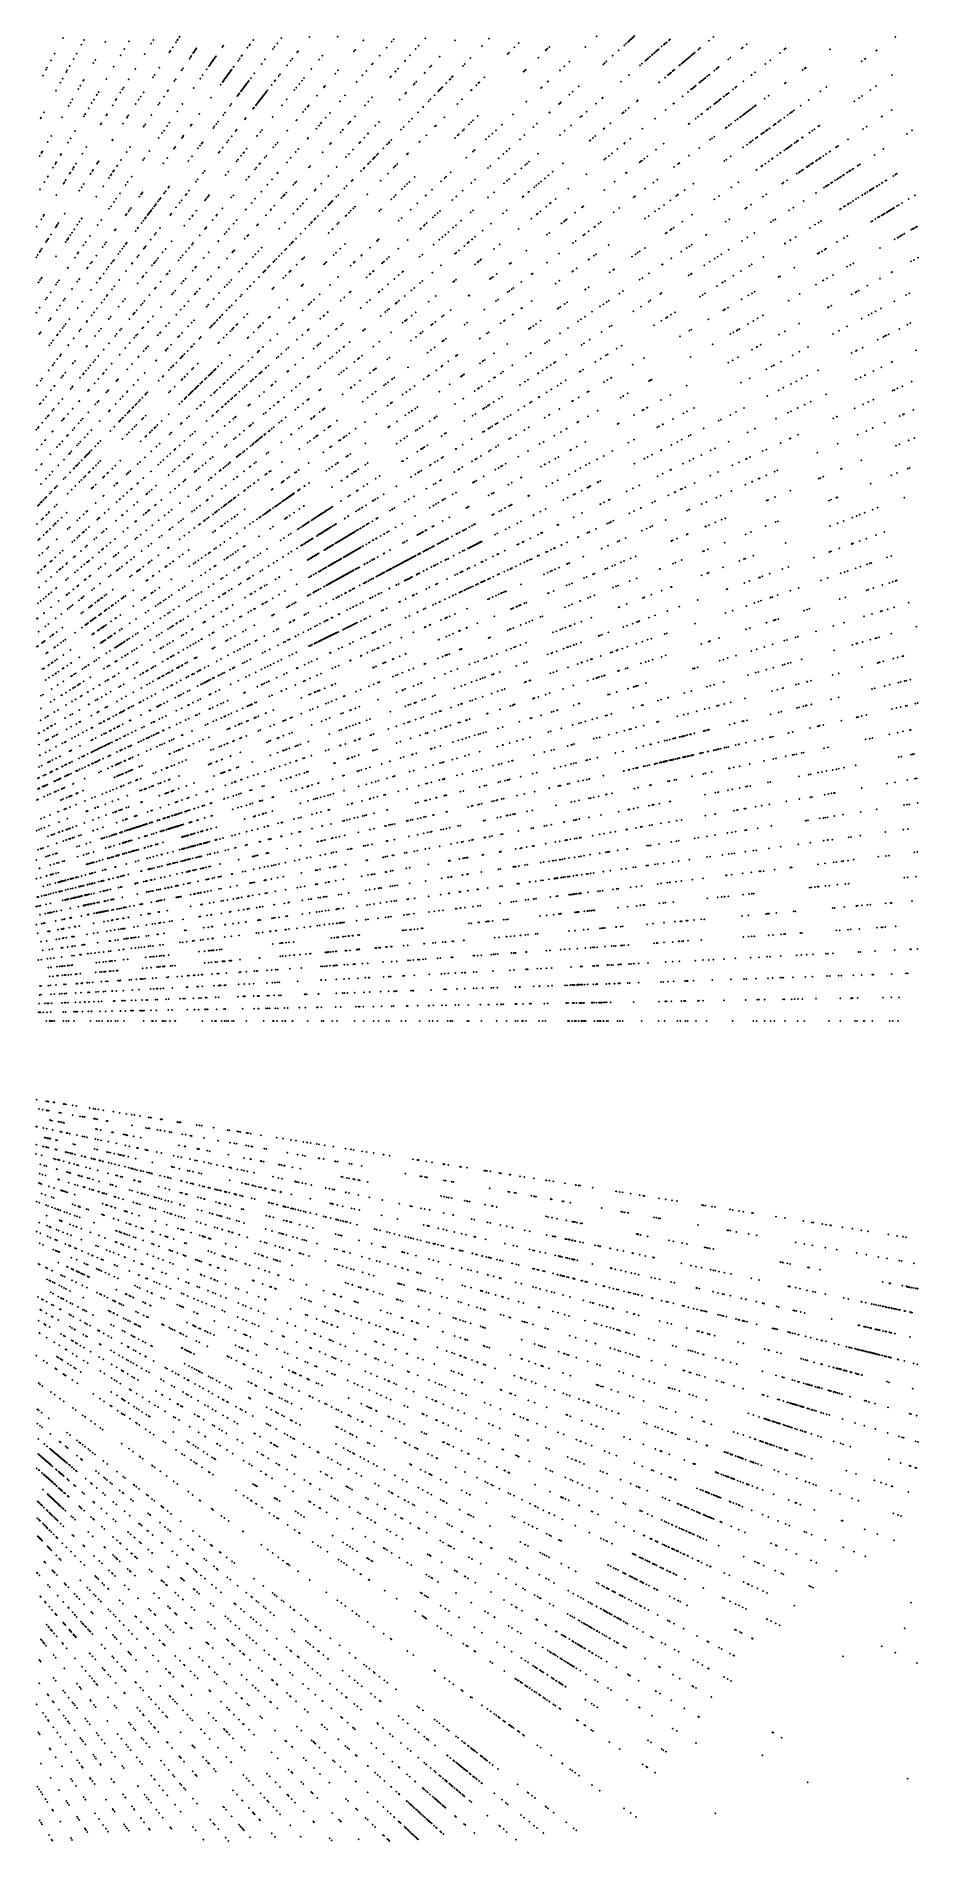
# Model space of a CAD drawing. Header units: metres. Extents: x -4327 to 4266, y -3886 to 3992.
# Drawn here: x 1084 to 3009, y -1791 to 2152 of the extents above; entities that cross this region are included whole.
import ezdxf

# ---------------------------------------------------------------- set-up
doc = ezdxf.new("R2010")
doc.units = ezdxf.units.M

msp = doc.modelspace()

# ---------------------------------------------------------------- linework, layer by layer
for p in [(1142.06, 2147.91, 2046.9), (1182.55, 2133.37, 2089.03), (1188.15, 2143.47, 2075.86), (1188.23, 2143.63, 2073.71), (1234.91, 2138.92, 2048.43), (1286.42, 2140.97, 2046.41), (1334.55, 2135.73, 2026.89), (1339.29, 2143.31, 2040.9), (1388.84, 2138.63, 2024.98), (1391.68, 2143, 196.19), (1392.96, 2144.98, 158.53), (1396.3, 2150.11, 95.83), (1396.55, 2150.49, 2045.35), (1396.64, 2150.63, 150.53), (1492.53, 2131.55, 2059.43), (1549, 2132.01, 276.26), (1550.34, 2133.86, 273.59), (1557.61, 2143.86, 193.29), (1610.07, 2136.64, 2058.68), (1618.81, 2148.24, 2039.66), (1680.13, 2150.46, 2453.14), (1741.83, 2150.98, 2469), (1798.02, 2142.79, 2411.57), (1860.29, 2140.02, 2463.55), (1864.43, 2144.79, 2415.15), (1918.64, 2130.87, 2458.44), (1933.43, 2147.29, 2431.27), (1997.95, 2142.54, 2432.43), (2057.29, 2130.39, 2421.06), (2072.69, 2146.34, 2431.06), (2137.15, 2137.15, 2375.99), (2307.54, 2151.81, 2455.4), (2367.76, 2131.94, 2050.62), (2371.72, 2135.51, 2141.29), (2375.84, 2139.21, 2437.95), (2377.32, 2140.55, 2243.87), (2378.96, 2142.02, 2353.94), (2380.32, 2143.25, 2133.89), (2380.43, 2143.35, 2086.39), (2380.75, 2143.64, 2369.2), (2381.16, 2144.01, 2388.58), (2382.17, 2144.91, 2235.42), (2383.25, 2145.88, 2259.91), (2385.4, 2147.82, 2288.26), (2386.39, 2148.72, 2501.83), (2386.66, 2148.96, 2377.79), (2388.45, 2150.57, 2199.88), (2390.19, 2152.14, 2277.02), (2449.86, 2129.63, 2162.58), (2454.31, 2133.5, 2161.39), (2454.35, 2133.54, 2388.6), (2455.73, 2134.73, 2425.64), (2457.05, 2135.88, 2310.18), (2459.53, 2138.04, 2107.53), (2460.14, 2138.57, 2057.97), (2465.43, 2143.17, 2415.87), (2466.14, 2143.78, 2500.3), (2467.98, 2145.38, 2084.54), (2552.66, 2141.94, 2010.89), (2562.2, 2149.94, 2053.41), (2635.16, 2133.91, 2051.28), (2959.88, 2150.48, 1985.18), (1116.06, 2099, 2033.74), (1123.74, 2113.45, 2034.21), (1165.35, 2102.35, 2095.29), (1171.78, 2113.94, 2070), (1208.49, 2093.17, 2070), (1212.57, 2100.23, 2074.7), (1267.98, 2110.28, 2053.24), (1276.21, 2123.97, 2055.14), (1320.46, 2113.18, 2046.12), (1374.4, 2116.39, 2072.14), (1375.57, 2118.19, 2118.1), (1376.37, 2119.42, 2031.63), (1381.87, 2127.9, 2083.41), (1418.54, 2103.07, 2076.08), (1420.81, 2106.43, 2104.98), (1422.51, 2108.96, 83.97), (1426.48, 2114.85, 107.89), (1426.59, 2115.01, 240.74), (1426.75, 2115.25, 2021.57), (1427.12, 2115.79, 2095.62), (1427.29, 2116.04, 120.51), (1428.33, 2117.59, 34.13), (1429.07, 2118.68, 207.44), (1429.2, 2118.88, 194.84), (1429.32, 2119.06, 192.05), (1430.5, 2120.8, 83.05), (1431.07, 2121.65, 144.62), (1431.2, 2121.84, 219), (1431.31, 2122, 132.04), (1431.34, 2122.05, 97.07), (1431.82, 2122.76, 94.31), (1432.66, 2124.01, 106.96), (1433.67, 2125.5, 93.03), (1463.96, 2090.75, 204.37), (1464.56, 2091.6, 56.41), (1465.11, 2092.39, 162.52), (1465.77, 2093.34, 164), (1466.21, 2093.97, 155.65), (1467.2, 2095.38, 129.16), (1468.32, 2096.99, 81.71), (1469.51, 2098.68, 237.53), (1470.03, 2099.43, 172.9), (1470.63, 2100.27, 108.44), (1470.68, 2100.34, 137.88), (1472.41, 2102.81, 93.15), (1473.44, 2104.3, 2081.39), (1474.39, 2105.65, 2055.01), (1476.01, 2107.97, 191.94), (1490.38, 2128.48, 2040.38), (1524.75, 2098.64, 2036.98), (1527.68, 2102.66, 2050.06), (1531.87, 2108.43, 2067.24), (1533.34, 2110.46, 2066.91), (1545.04, 2126.56, 2045.6), (1576.06, 2091.5, 2056.43), (1583.54, 2101.43, 2052.31), (1600.74, 2124.25, 2058.31), (1603.99, 2128.57, 2050.9), (1639.21, 2098.1, 2411.85), (1643.14, 2103.12, 2407.04), (1653.74, 2116.69, 195.93), (1654.28, 2117.38, 2458.13), (1655.64, 2119.12, 2460.16), (1701.12, 2100.7, 2448.61), (1708.39, 2109.69, 2440.27), (1777.95, 2118.88, 2445.8), (1780.28, 2121.65, 2440.94), (1817.21, 2090.46, 2422.45), (1818.38, 2091.8, 2486.05), (1833.8, 2109.55, 2474.32), (1848.96, 2126.98, 2478.37), (1889.05, 2098.01, 2469.03), (1889.4, 2098.39, 2453.22), (1900.15, 2110.34, 2408.01), (1912.27, 2123.79, 2399.34), (1964.65, 2106.83, 2442.77), (2019.28, 2091.03, 2400.23), (2031.95, 2104.14, 2396.57), (2112.96, 2112.96, 2489.38), (2115.83, 2115.83, 2487.24), (2127.58, 2127.58, 2484.44), (2180.08, 2105.28, 2428.3), (2196.16, 2120.81, 2457.16), (2198.37, 2122.94, 2454.14), (2200.01, 2124.52, 2450.49), (2204.27, 2128.64, 2444.28), (2247.84, 2096.15, 2440.7), (2282.54, 2128.51, 2417.89), (2322.04, 2090.77, 2415.24), (2325.3, 2093.71, 2405.04), (2328.87, 2096.92, 2460.8), (2342.33, 2109.04, 2447.35), (2355.75, 2121.13, 2433.78), (2406.28, 2091.74, 2412.15), (2413.98, 2098.44, 2306.61), (2416.54, 2100.66, 2461.1), (2418.31, 2102.21, 2318.72), (2420.33, 2103.96, 2259.91), (2424.26, 2107.37, 2335.12), (2428.52, 2111.08, 2066.05), (2428.75, 2111.28, 2128.77), (2429.33, 2111.78, 2121.71), (2432.51, 2114.55, 2234.65), (2433.94, 2115.79, 2256.86), (2437.22, 2118.65, 2355.69), (2438.36, 2119.63, 2367.61), (2440.85, 2121.8, 2185.32), (2442.76, 2123.46, 2257.16), (2492.92, 2091.81, 2371.16), (2494.35, 2093.01, 2356.24), (2494.93, 2093.49, 2073.63), (2495.56, 2094.02, 2422.98), (2497.6, 2095.74, 2169.53), (2500.04, 2097.78, 2348.09), (2500.73, 2098.37, 2154.31), (2501.67, 2099.15, 2459.48), (2504.18, 2101.26, 2048.89), (2506.35, 2103.07, 2146.36), (2508.33, 2104.74, 2416.02), (2511.44, 2107.35, 2212.64), (2514.63, 2110.03, 2127.94), (2516.64, 2111.71, 2315.07), (2519, 2113.69, 2415.23), (2520.29, 2114.77, 2082.12), (2521.56, 2115.84, 2113.46), (2529.91, 2122.85, 2406.34), (2530.12, 2123.02, 2247.51), (2533.43, 2125.8, 2290.25), (2595.22, 2101.57, 2037.64), (2599.33, 2104.9, 2086.21), (2624.22, 2125.05, 2070.54), (2626.64, 2127.01, 1989.64), (2676.16, 2090.85, 2067.15), (2687.02, 2099.33, 1972.42), (2707.66, 2115.45, 1985.06), (2717.77, 2123.36, 2063.36), (2720.43, 2125.43, 2057.71), (2817.44, 2123.09, 2040.64), (2886.36, 2097.06, 2009.54), (2893.7, 2102.4, 2027.53), (2894.28, 2102.82, 1984.33), (2918.33, 2120.29, 1995.68), (2919.04, 2120.81, 2001.31), (1098.22, 2065.46, 2039.11), (1105.34, 2078.84, 2023.12), (1107.5, 2082.9, 2049.54), (1141.5, 2059.32, 2029.91), (1149.29, 2073.37, 2041.51), (1151.29, 2076.99, 2027.09), (1156.53, 2086.44, 2034.07), (1186.3, 2054.73, 2086.44), (1186.41, 2054.93, 2038.93), (1187.06, 2056.05, 2080.91), (1236.77, 2058.32, 2079.39), (1253.05, 2085.43, 2088.27), (1285.58, 2057.36, 2059.44), (1299.93, 2080.32, 2089.34), (1339.01, 2061.89, 2032.28), (1342.34, 2067.02, 2078.4), (1352.65, 2082.9, 2052.99), (1385.22, 2053.67, 2045.43), (1388.08, 2057.91, 2072.53), (1401.06, 2077.16, 2068.83), (1401.55, 2077.88, 2078.76), (1404.08, 2081.63, 2101.06), (1441.82, 2059.13, 2023.13), (1447.55, 2067.32, 2060.82), (1455.91, 2079.25, 2022.45), (1461, 2086.52, 96.6), (1461.03, 2086.57, 2086.97), (1462.29, 2088.37, 64.67), (1490.66, 2051.71, 31.12), (1490.83, 2051.95, 2027.69), (1491.74, 2053.2, 22.84), (1492.06, 2053.64, 2027.09), (1492.58, 2054.37, -76.89), (1493.82, 2056.06, -64.47), (1494.14, 2056.5, -88.07), (1495.43, 2058.28, -96.49), (1496.14, 2059.25, 56.23), (1496.27, 2059.44, -161.97), (1496.48, 2059.73, 52.08), (1496.51, 2059.78, 49.3), (1496.51, 2059.78, -49.3), (1497.03, 2060.48, 2022.49), (1497.16, 2060.67, 43.77), (1497.3, 2060.86, -157.9), (1497.55, 2061.21, -32.66), (1497.59, 2061.25, 57.68), (1497.79, 2061.53, 17.37), (1497.8, 2061.55, -52.13), (1498.43, 2062.42, -78.58), (1498.51, 2062.52, -41.02), (1499.36, 2063.69, -98.13), (1499.98, 2064.54, 165.16), (1500.28, 2064.96, 161), (1501.31, 2066.37, 235.4), (1501.36, 2066.45, 155.53), (1502.03, 2067.36, 165.39), (1502.18, 2067.57, 140.23), (1502.19, 2067.59, -53.67), (1502.54, 2068.06, 151.45), (1503.09, 2068.82, 134.72), (1503.32, 2069.14, -150.13), (1503.59, 2069.52, -59.31), (1503.63, 2069.57, 126.37), (1504.42, 2070.65, -88.68), (1504.64, 2070.95, 28.62), (1504.98, 2071.43, 64.95), (1504.98, 2071.42, 130.69), (1505.71, 2072.43, 74.77), (1506.34, 2073.3, -143.42), (1507.37, 2074.72, 2070.9), (1507.86, 2075.39, 174.46), (1508.63, 2076.45, 66.51), (1508.65, 2076.48, 173.15), (1510.43, 2078.93, 243.9), (1514.41, 2084.4, 183.69), (1515.05, 2085.29, 2083.77), (1545.51, 2050.96, -111.42), (1546.91, 2052.82, 131.19), (1547.02, 2052.97, -98.89), (1547.83, 2054.04, 125.65), (1552.91, 2060.79, 116.19), (1560.28, 2070.56, 2040.43), (1604.75, 2053.99, 2466.78), (1606.16, 2055.8, 2405), (1613.42, 2065.09, 2413.23), (1616.09, 2068.5, 2454.51), (1631.46, 2088.18, 273.41), (1664.15, 2055.06, 2395.4), (1668.72, 2060.69, 2396.71), (1684.36, 2080.01, 2459.25), (1737.05, 2070.14, 2458.7), (1743, 2077.23, 2442.9), (1783.47, 2051.65, 2451.74), (1796.01, 2066.08, 2442.04), (1804.67, 2076.03, 2440.37), (1856.75, 2062.13, 2445.57), (1858.45, 2064.02, 2429.04), (1868.13, 2074.76, 2399), (1868.75, 2075.45, 2491.3), (1873.74, 2081, 2416.85), (1914.16, 2052.69, 2430.43), (1931.79, 2071.6, 2458.23), (1932.34, 2072.18, 2415.9), (1943.61, 2084.26, 2454.25), (1946.61, 2087.48, 2447.22), (1986.29, 2056.86, 2400.63), (1988.03, 2058.67, 2437.54), (1991.73, 2062.5, 2442.08), (1993.32, 2064.14, 2441.32), (2015.36, 2086.96, 2422.3), (2051.32, 2051.32, 2419.44), (2062.1, 2062.1, 2418.7), (2148.38, 2074.67, 2414.46), (2150.52, 2076.74, 2408.79), (2152.64, 2078.78, 2424.64), (2200.76, 2052.24, 2408.36), (2201.67, 2053.09, 2480.2), (2227.66, 2077.33, 2470.69), (2227.87, 2077.52, 2518.1), (2236.69, 2085.74, 2393.42), (2360.95, 2052.35, 2423.55), (2378.09, 2067.24, 2400.15), (2402.55, 2088.5, 2130.86), (2444.08, 2050.83, 2488.51), (2444.52, 2051.19, 2455.53), (2456.68, 2061.4, 2291.47), (2463.29, 2066.95, 2305.6), (2466.12, 2069.32, 2127.02), (2467.1, 2070.15, 2442.06), (2467.4, 2070.39, 2328.11), (2468.71, 2071.5, 2157.14), (2470, 2072.58, 2269.53), (2473.91, 2075.85, 2465.48), (2474.61, 2076.44, 2289.61), (2475.05, 2076.81, 2258.4), (2477.21, 2078.63, 2116.37), (2488.28, 2087.92, 2115.72), (2488.98, 2088.5, 2234.37), (2489.81, 2089.2, 2086.86), (2533.8, 2051.83, 2187.54), (2535.39, 2053.12, 2212.21), (2538.01, 2055.24, 2277.46), (2540.25, 2057.05, 2182.78), (2541.11, 2057.75, 2066.83), (2541.43, 2058.01, 2099.69), (2543.58, 2059.75, 2498.7), (2544.87, 2060.8, 2280.97), (2548.68, 2063.88, 2239.51), (2548.69, 2063.89, 2411.55), (2552.32, 2066.83, 2093.54), (2553.77, 2068, 2127.65), (2564.54, 2076.72, 2409.94), (2564.75, 2076.9, 2098.68), (2568.63, 2080.03, 2233.33), (2569.52, 2080.76, 2042.29), (2572.24, 2082.96, 2127.7), (2574.07, 2084.44, 2028.48), (2627.94, 2053.17, 2382.89), (2645.52, 2066.91, 2015.97), (2646.26, 2067.48, 2009.07), (2653.04, 2072.78, 2011.72), (2757.28, 2077.76, 2068.07), (2762.04, 2081.35, 2063.95), (2763.09, 2082.14, 2098.14), (2763.95, 2082.78, 2052.6), (2763.98, 2082.81, 2050.07), (2952.56, 2067.4, 1994.1), (1126.67, 2032.57, 2039.17), (1136.42, 2050.15, 2097.9), (1162.83, 2014.08, 2045.17), (1175.66, 2036.3, 2085.99), (1180.18, 2044.14, 2032.7), (1209.81, 2013.46, 2095.39), (1215.59, 2023.08, 2080.1), (1216.26, 2024.2, 2081.26), (1219.95, 2030.33, 2035.34), (1257.54, 2012.49, 2030.17), (1258.94, 2014.72, 2030.17), (1267.79, 2028.89, 2085.43), (1272.1, 2035.78, 2078.74), (1274.58, 2039.75, 2096.6), (1307.32, 2013.1, 2087.74), (1311.64, 2019.75, 2067.1), (1318.05, 2029.62, 2086.39), (1362.6, 2020.14, 2089.22), (1370.8, 2032.3, 2046.73), (1371.69, 2033.61, 2068.57), (1427.46, 2038.62, 2052.67), (1465.68, 2017.34, 2022.63), (1486.76, 2046.35, 2058.59), (1522.93, 2020.99, -31.06), (1524.83, 2023.52, 2113.13), (1525.3, 2024.14, 79.51), (1525.91, 2024.95, -137.73), (1527.28, 2026.77, 69.92), (1531.08, 2031.81, 45.1), (1531.23, 2032.01, 227.5), (1531.49, 2032.36, -78.45), (1531.66, 2032.58, -59.01), (1531.72, 2032.66, 20.13), (1531.87, 2032.85, -82.63), (1532.2, 2033.3, 11.8), (1532.2, 2033.3, 38.19), (1532.63, 2033.87, 18.75), (1533.72, 2035.31, 7.64), (1533.89, 2035.55, 2088.24), (1533.95, 2035.62, 187.32), (1534.58, 2036.46, 89.74), (1534.62, 2036.5, 250.45), (1534.7, 2036.61, 153.88), (1534.71, 2036.63, -169.24), (1535.36, 2037.49, -38.27), (1536.69, 2039.25, 238.14), (1536.83, 2039.44, 2018.79), (1536.98, 2039.65, -96.86), (1536.98, 2039.64, 21.59), (1537.2, 2039.93, -87.1), (1537.23, 2039.97, -68.98), (1537.32, 2040.09, -95.48), (1537.72, 2040.62, -103.88), (1537.76, 2040.67, -102.49), (1538.24, 2041.31, 3.49), (1538.84, 2042.11, -2.09), (1539.14, 2042.5, -6.28), (1539.27, 2042.68, 14.65), (1539.39, 2042.84, 221.68), (1539.49, 2042.97, 30), (1539.93, 2043.55, 137.6), (1540.89, 2044.82, 120.89), (1541.09, 2045.1, 143.31), (1541.68, 2045.87, 119.55), (1543.37, 2048.12, 112.67), (1543.67, 2048.51, 226.52), (1543.84, 2048.74, 128.13), (1571.45, 2011.37, 13.23), (1571.52, 2011.45, -127.49), (1571.61, 2011.57, 95.42), (1571.75, 2011.75, -39.69), (1572.65, 2012.9, -21.6), (1573.51, 2014, 222.9), (1573.97, 2014.59, -48.11), (1574.15, 2014.82, -28.59), (1574.47, 2015.23, -76.04), (1575.76, 2016.89, 196.52), (1575.95, 2017.12, 87.29), (1576.1, 2017.32, 87.3), (1576.31, 2017.59, 197.99), (1576.55, 2017.9, -3.49), (1576.55, 2017.89, -175.56), (1577.1, 2018.59, -104.15), (1577.3, 2018.85, 168.62), (1578.08, 2019.86, 175.73), (1579.3, 2021.41, 95.88), (1579.66, 2021.87, 250.59), (1580.03, 2022.34, 140.82), (1580.22, 2022.59, -63.71), (1580.69, 2023.19, 114.2), (1581.34, 2024.02, 34.32), (1582.56, 2025.58, 3.5), (1582.74, 2025.81, 2473.12), (1583.93, 2027.34, 224.38), (1585.83, 2029.77, 151.2), (1586.14, 2030.16, 123.05), (1588.8, 2033.57, 2431.6), (1597.89, 2045.21, 2483.21), (1630.67, 2013.71, 2457.58), (1647.17, 2034.09, 2485.16), (1651.65, 2039.62, 2430.05), (1658.04, 2047.51, 2404.97), (1696.79, 2022.16, 2388.59), (1712.06, 2040.36, 2476.97), (1712.34, 2040.69, 2458.47), (1714.11, 2042.79, 2477.22), (1758.34, 2022.73, 2462.64), (1817.21, 2018.22, 2441.28), (1877.57, 2013.44, 2439.7), (1889.93, 2026.7, 2482.87), (1891.5, 2028.39, 2420.25), (1907.83, 2045.9, 2462.73), (1910.54, 2048.8, 2415.16), (1944.58, 2013.67, 2475.28), (1953.64, 2023.05, 2429.98), (1961.53, 2031.22, 2494.11), (1962.3, 2032.02, 2419.31), (1964.28, 2034.07, 2421.75), (1966.67, 2036.55, 2467.86), (1967.1, 2036.99, 2462.96), (1969.97, 2039.96, 2496.59), (1970.48, 2040.49, 2429.4), (1979.04, 2049.36, 2448.05), (2013.82, 2013.82, 2423.02), (2033.34, 2033.34, 2438.4), (2034.56, 2034.56, 2442.56), (2044.8, 2044.8, 2444.02), (2049.3, 2049.3, 2419.74), (2186.01, 2038.49, 2435.32), (2187.75, 2040.11, 2503.12), (2247.77, 2023.9, 2467.13), (2255.27, 2030.66, 2447.93), (2268.01, 2042.12, 2442.58), (2319.63, 2016.42, 2440.7), (2320.63, 2017.3, 2439.02), (2397.22, 2011.5, 2427.09), (2495.16, 2020.54, 2379.84), (2507.07, 2030.18, 2270.68), (2513.9, 2035.72, 2152.5), (2514.48, 2036.19, 2445.07), (2516.25, 2037.62, 2144.33), (2518.89, 2039.75, 2391.53), (2519.82, 2040.51, 2298.14), (2521.42, 2041.8, 2244.22), (2522.91, 2043.01, 2183.28), (2524.01, 2043.91, 2380.02), (2532.12, 2050.47, 2363.17), (2575.04, 2011.84, 2400.14), (2575.62, 2012.3, 2255.58), (2575.64, 2012.31, 2066.03), (2575.84, 2012.47, 2198.35), (2578.41, 2014.47, 2070.75), (2578.55, 2014.58, 2348.9), (2584.83, 2019.49, 2167.26), (2585.99, 2020.4, 2471.51), (2590.06, 2023.58, 2367.55), (2590.49, 2023.92, 2335.41), (2591.62, 2024.79, 2160.09), (2592.59, 2025.55, 2153.2), (2592.63, 2025.59, 2092.24), (2595.79, 2028.05, 2297.2), (2605.55, 2035.68, 2239.45), (2610.27, 2039.36, 2111.55), (2612.81, 2041.35, 2038.09), (2674.19, 2015.15, 2008.23), (2674.33, 2015.25, 2013.3), (2683.55, 2022.2, 2000.33), (2718.77, 2048.74, 1979.1), (2720.55, 2050.08, 2032.95), (2770.45, 2012.85, 2069.08), (2795.89, 2031.33, 2095.81), (2808.82, 2040.73, 2054.04), (2880.49, 2016.94, 2026.37), (2886.76, 2021.33, 2020.56), (2905.53, 2034.47, 2041.42), (2917.58, 2042.91, 2065.43), (1093.16, 1972.11, 2078.64), (1094.08, 1973.77, 2075.84), (1100.49, 1985.33, 2047.22), (1140.08, 1974.68, 2047.44), (1154.25, 1999.21, 2057.02), (1158.63, 2006.81, 2046.76), (1187.8, 1976.84, 2061.79), (1190.39, 1981.14, 2041.46), (1190.77, 1981.78, 2042.13), (1198.2, 1994.14, 2025.68), (1205.11, 2005.64, 2103.34), (1236.67, 1979.08, 2043.22), (1238.04, 1981.28, 2038.74), (1250.45, 2001.15, 2095.74), (1281.85, 1973.88, 2104.11), (1281.85, 1973.88, 2104.11), (1282.79, 1975.33, 2032.83), (1285.02, 1978.76, 2049.87), (1301.26, 2003.76, 2028.21), (1335.47, 1979.92, 2025.13), (1350.38, 2002.02, 2031.93), (1353.22, 2006.23, 2031.71), (1391.88, 1987.81, 2092.1), (1403.06, 2003.78, 2071.98), (1439.95, 1981.92, 2075.05), (1492.08, 1980.05, 2079.22), (1495.67, 1984.82, 2052.11), (1507.02, 1999.88, 2083.82), (1510.16, 2004.06, 2095.12), (1541.34, 1972.82, 2445.51), (1557.34, 1993.3, -60.03), (1559.29, 1995.8, 2468.6), (1563.45, 2001.12, -156.02), (1563.73, 2001.48, -20.09), (1564.39, 2002.33, 113.02), (1564.55, 2002.53, -50.6), (1564.62, 2002.62, -145), (1565.52, 2003.77, -29.82), (1566.4, 2004.9, -0.69), (1566.47, 2004.99, 153.53), (1566.76, 2005.37, 57.61), (1566.81, 2005.43, 164.71), (1566.91, 2005.55, 77.06), (1567.01, 2005.68, 6.25), (1567.2, 2005.92, 47.9), (1568.61, 2007.73, 57.68), (1569.34, 2008.67, 70.23), (1570.06, 2009.59, 14.6), (1570.4, 2010.02, -100.92), (1570.42, 2010.05, 78.63), (1570.6, 2010.27, -127.42), (1570.8, 2010.53, 42.45), (1570.88, 2010.63, 123.26), (1599.88, 1975.69, 2427.03), (1620.48, 2001.13, 2458.28), (1666.54, 1986.11, 2408.48), (1671.6, 1992.13, 2474.57), (1676.22, 1997.64, 2441.08), (1676.31, 1997.75, 2489.7), (1678.68, 2000.57, 2386.51), (1715.58, 1973.55, 2472.06), (1724.98, 1984.37, 2442.51), (1747.23, 2009.96, 2417.78), (1780.19, 1977.1, 2471.43), (1801.9, 2001.21, 2463.53), (1808.8, 2008.87, 2454.07), (1904.22, 1971.88, 2431.91), (1917.57, 1985.71, 2427.52), (1928.7, 1997.23, 2428.21), (1928.9, 1997.43, 2476.99), (1940.46, 2009.4, 2445.7), (1974.81, 1974.81, 2491.3), (2003.47, 2003.47, 2413.22), (2047.94, 1977.67, 2462.59), (2124.55, 1981.18, 2447.02), (2154.33, 2008.95, 2440.4), (2204.46, 1984.9, 2408.84), (2204.91, 1985.31, 2488.23), (2225.25, 2003.62, 2486.25), (2227.91, 2006.02, 2415.53), (2229.15, 2007.14, 2510.02), (2272.03, 1975.05, 2406.72), (2275.33, 1977.91, 2483.86), (2286.03, 1987.22, 2421.55), (2305.94, 2004.52, 2464.57), (2363.81, 1983.47, 2483.49), (2366.32, 1985.57, 2452.98), (2370.95, 1989.46, 2441.31), (2377.85, 1995.25, 2434.71), (2395.34, 2009.93, 2406.13), (2458.09, 1990.52, 2403.82), (2475.23, 2004.41, 2377.02), (2476.36, 2005.32, 2449.22), (2524.11, 1972.05, 2498.35), (2529, 1975.87, 2489.15), (2536.2, 1981.5, 2305.01), (2537.89, 1982.81, 2298.57), (2548.85, 1991.38, 2444.32), (2551.46, 1993.42, 2116.52), (2556, 1996.97, 2393.31), (2564.55, 2003.65, 2178.42), (2567.18, 2005.7, 2137.18), (2567.36, 2005.84, 2253.6), (2569.16, 2007.24, 2522.98), (2571.61, 2009.17, 2118.03), (2620.42, 1974.63, 2339.05), (2622.45, 1976.16, 2362.54), (2626.1, 1978.91, 2083.51), (2628.5, 1980.72, 2159.12), (2629.21, 1981.25, 2355.03), (2629.91, 1981.78, 2382.92), (2633.27, 1984.31, 2134.85), (2635.56, 1986.03, 2182.98), (2639, 1988.63, 2018.74), (2642.09, 1990.96, 2108.86), (2642.18, 1991.03, 2162.62), (2642.62, 1991.36, 2302.17), (2645.91, 1993.83, 2160.51), (2649.09, 1996.23, 2414.1), (2652.61, 1998.89, 2428.42), (2653.36, 1999.45, 2221.24), (2655.16, 2000.8, 2364.59), (2717.1, 1974.09, 2245.42), (2724.94, 1979.79, 2313.56), (2729.51, 1983.11, 2013.47), (2733, 1985.64, 2073.95), (2734.97, 1987.07, 2281.59), (2738.67, 1989.76, 2093.54), (2753.35, 2000.42, 2063.92), (2870.18, 2009.72, 2042.1), (2929.99, 1976.31, 2034.06), (2930.53, 1976.67, 2034.43), (2951.46, 1990.78, 2056.72), (1116.41, 1933.68, 2069.66), (1116.42, 1933.69, 2018.18), (1168.53, 1944.76, 2048.46), (1224.2, 1959.12, 2065.29), (1225.64, 1961.43, 2031.69), (1273.28, 1960.68, 2049.1), (1318.22, 1954.35, 2102.88), (1319.27, 1955.89, 2104.54), (1321.73, 1959.55, 2040.01), (1358.68, 1940.39, 2110.74), (1362.46, 1945.8, 2093.49), (1369.49, 1955.83, 2035.85), (1374.51, 1963, 2086.59), (1403.94, 1932.36, 2102.77), (1405.29, 1934.22, 2100.16), (1421.35, 1956.32, 2080.16), (1422.79, 1958.31, 2091.48), (1423.13, 1958.77, 2089.67), (1470.46, 1951.37, 2087.99), (1473.02, 1954.76, 2048.12), (1476.75, 1959.71, 2085.37), (1481.05, 1965.42, 2070.72), (1510.57, 1933.44, 2415.06), (1519.44, 1944.79, 2461.26), (1521.54, 1947.48, 2453.93), (1521.79, 1947.8, 2425.05), (1539.38, 1970.31, 2421.17), (1566.18, 1934.08, 2490.05), (1566.62, 1934.61, 2450.31), (1572.94, 1942.42, 2441.49), (1576.83, 1947.22, 2450.19), (1632.26, 1945.25, 2432.23), (1651.47, 1968.14, 2405.03), (1652.3, 1969.13, 2475.56), (1695.28, 1950.2, 2483.15), (1700.92, 1956.69, 2424.29), (1705.05, 1961.44, 2489.29), (1706.2, 1962.76, 2405.36), (1748.64, 1942.06, 2484), (1752.86, 1946.74, 2473.72), (1753.55, 1947.51, 2413.23), (1765.53, 1960.82, 2456.45), (1768.07, 1963.65, 2385.71), (1769.7, 1965.45, 2416.87), (1807.97, 1938.82, 2481.57), (1808.51, 1939.39, 2466.07), (1824.31, 1956.33, 2460.54), (1832.21, 1964.8, 2422.95), (1880.66, 1947.48, 2455.12), (1886.43, 1953.45, 2438.46), (1898.08, 1965.52, 2432.07), (1935.65, 1935.65, 2455.34), (1954.88, 1954.88, 2487.91), (1956.5, 1956.5, 2487.24), (2003.92, 1935.16, 2452.48), (2005.98, 1937.15, 2449.61), (2014.87, 1945.74, 2438.9), (2017.99, 1948.75, 2410.57), (2028.92, 1959.31, 2464.04), (2033.18, 1963.42, 2461.06), (2037.68, 1967.76, 2480.12), (2072.74, 1932.86, 2416.55), (2079.65, 1939.31, 2459.65), (2087.46, 1946.59, 2422.98), (2100.55, 1958.79, 2430.1), (2149.85, 1935.73, 2434.17), (2169.58, 1953.5, 2440.24), (2177.46, 1960.59, 2408.65), (2227.33, 1936.19, 2442.29), (2238.03, 1945.49, 2408.05), (2251.83, 1957.49, 2496.7), (2304.62, 1933.81, 2440.29), (2322.97, 1949.21, 2487.26), (2324.51, 1950.5, 2412.35), (2337.42, 1961.33, 2406.79), (2407.65, 1949.68, 2465.69), (2434.68, 1971.57, 2418.89), (2508.4, 1959.77, 2416.45), (2509.62, 1960.73, 2478.43), (2564.72, 1932.65, 2476.72), (2589.1, 1951.03, 2305.76), (2590.55, 1952.12, 2115.31), (2591.46, 1952.8, 2299.88), (2596.43, 1956.55, 2496.05), (2596.82, 1956.85, 2107.82), (2596.86, 1956.87, 2328.73), (2600.86, 1959.89, 2138.95), (2610.35, 1967.04, 2260.85), (2614.8, 1970.39, 2465.8), (2615.18, 1970.68, 2171.24), (2667.46, 1938.02, 2427.27), (2668.2, 1938.56, 2372.91), (2671.06, 1940.64, 2249.31), (2672.81, 1941.91, 2412.75), (2672.82, 1941.92, 2175.08), (2677.09, 1945.02, 2259.67), (2677.42, 1945.26, 2056.71), (2678.86, 1946.31, 2471.22), (2680.75, 1947.68, 2212.77), (2684.33, 1950.28, 2473.45), (2684.39, 1950.32, 2037.06), (2685.07, 1950.82, 2250.52), (2694.12, 1957.39, 2282.04), (2696.31, 1958.98, 2086.37), (2697.45, 1959.81, 2440.56), (2698.15, 1960.32, 2075.16), (2704.1, 1964.65, 2036.99), (2705.49, 1965.65, 2038.03), (2709.47, 1968.54, 2104.19), (2772.14, 1941.07, 2368.23), (2772.43, 1941.28, 2175.69), (2778.34, 1945.42, 1989.17), (2782.95, 1948.64, 1982.52), (2791.62, 1954.72, 1978.75), (2793.58, 1956.09, 2060.55), (2889.39, 1948.92, 2061.93), (2896.94, 1954.01, 2051.91), (2985.12, 1938.56, 2048.52), (2996.5, 1945.95, 2022.74), (1095.02, 1896.64, 2041.14), (1095.5, 1897.46, 2087.15), (1096.66, 1899.47, 2046.42), (1096.84, 1899.79, 2082.87), (1108.88, 1920.64, 2057.95), (1138.13, 1894.16, 2073.09), (1153.04, 1918.99, 2021.32), (1158.79, 1928.55, 2083.21), (1184.29, 1895.25, 2071.52), (1193.4, 1909.83, 2078.34), (1249.65, 1924.29, 2067.07), (1250.58, 1925.72, 2061.81), (1280.98, 1899.12, 2059.22), (1288.26, 1909.92, 2068.66), (1330.9, 1900.72, 2033.78), (1350.79, 1929.13, 2041.56), (1384.9, 1906.16, 2040.28), (1385.61, 1907.13, 2050.34), (1387.38, 1909.56, 2050.69), (1401.87, 1929.5, 2035.86), (1437.18, 1907.2, 2040.73), (1441.53, 1912.98, 2033.39), (1444.75, 1917.25, 2026.69), (1447, 1920.23, 2025.36), (1482.49, 1897.51, 2475.9), (1483.99, 1899.42, 2467.6), (1490.74, 1908.06, 2422.68), (1500.24, 1920.22, 2446.12), (1503.52, 1924.42, 2483.76), (1535.88, 1896.66, 2457.91), (1537.26, 1898.36, 2422.83), (1543.3, 1905.81, 2413.84), (1601.68, 1908.81, 2460.71), (1606.74, 1914.84, 2420.47), (1610.75, 1919.61, 2453.13), (1650.52, 1898.7, 2436.13), (1656.46, 1905.54, 2479.83), (1676.2, 1928.25, 2428.54), (1677.5, 1929.74, 2465.16), (1709.32, 1898.39, 2430.8), (1725.49, 1916.35, 2469.92), (1725.6, 1916.47, 2416.69), (1727.75, 1918.86, 2411.78), (1766.43, 1894.26, 2475.4), (1775.67, 1904.17, 2450.58), (1789.32, 1918.81, 2469.43), (1791.18, 1920.81, 2429.13), (1800.29, 1930.57, 2393.82), (1830.09, 1895.12, 2394.34), (1841.48, 1906.91, 2470.67), (1849.59, 1915.31, 2459.93), (1853.07, 1918.91, 2405.87), (1854.86, 1920.77, 2464.24), (1859.03, 1925.08, 2472.48), (1893.76, 1893.76, 2458.13), (1895.69, 1895.69, 2452.56), (1920.64, 1920.64, 2452.39), (1921.19, 1921.19, 2450.41), (1998.31, 1929.74, 2432.2), (2037.35, 1899.86, 2425.6), (2040.18, 1902.5, 2499.39), (2041.08, 1903.34, 2511.49), (2065.93, 1926.51, 2486.84), (2103.95, 1894.4, 2467.86), (2110.81, 1900.58, 2419.22), (2111.18, 1900.92, 2390.39), (2116.85, 1906.02, 2415.44), (2139.94, 1926.81, 2433.69), (2179.86, 1894.92, 2435.71), (2292.09, 1923.29, 2506.51), (2293.63, 1924.59, 2396.34), (2299.41, 1929.43, 2495.07), (2341.4, 1896.03, 2419.39), (2352.88, 1905.32, 2486.06), (2367.85, 1917.45, 2460.42), (2369.04, 1918.41, 2533.9), (2380.8, 1927.93, 2443.66), (2437.15, 1904.11, 2423.15), (2453.59, 1916.95, 2428.55), (2531.97, 1907.98, 2403.99), (2555.29, 1925.55, 2492.76), (2559.43, 1928.67, 2479.98), (2627.3, 1908.85, 2388), (2635.59, 1914.87, 2330.45), (2641.56, 1919.21, 2180.42), (2644.54, 1921.37, 2368.14), (2648.55, 1924.29, 2173.3), (2648.62, 1924.33, 2168.21), (2655.15, 1929.08, 2418.83), (2658.1, 1931.22, 2209.65), (2658.75, 1931.7, 2148.26), (2708.26, 1896.35, 2122.78), (2709.59, 1897.28, 2285.36), (2717.29, 1902.66, 2106.93), (2717.59, 1902.88, 2148.03), (2721.19, 1905.4, 2094.73), (2723.64, 1907.11, 2230.85), (2725.51, 1908.42, 2120.96), (2726.63, 1909.21, 2129.5), (2728.91, 1910.8, 2309.72), (2731.93, 1912.92, 2361.09), (2733.7, 1914.16, 2114.55), (2739.71, 1918.37, 2343.25), (2740.35, 1918.81, 2086.6), (2743.43, 1920.97, 2332.84), (2744.66, 1921.83, 2342.04), (2745.98, 1922.76, 2129.18), (2746.08, 1922.82, 2050.55), (2747.43, 1923.77, 2143.16), (2756.12, 1929.85, 2368.25), (2757.69, 1930.95, 2272.08), (2808.42, 1894.3, 2001.66), (2816.7, 1899.89, 1967.76), (2817.32, 1900.31, 2347.89), (2829.9, 1908.79, 2183.79), (2831.41, 1909.81, 1980.52), (2834.83, 1912.11, 2114.71), (2856.68, 1926.85, 2000.71), (2933.93, 1905.31, 2105.89), (1091.21, 1890.03, 2097.21), (1120.33, 1864.55, 2049.62), (1125.42, 1873.02, 2077.01), (1127.22, 1876.01, 2078.05), (1127.46, 1876.41, 2103.62), (1136.86, 1892.06, 2046.03), (1158.27, 1853.62, 2109.6), (1163.09, 1861.33, 2041.13), (1165.33, 1864.92, 2072.08), (1165.89, 1865.82, 2084.43), (1170.76, 1873.6, 2088.56), (1206.12, 1857.26, 2077.54), (1207.61, 1859.56, 2068.76), (1216.69, 1873.54, 2019.19), (1218.1, 1875.71, 2050.52), (1219.84, 1878.38, 2033.3), (1251.69, 1855.71, 2023.21), (1253.83, 1858.88, 2087.47), (1260.23, 1868.37, 2066.23), (1260.92, 1869.39, 2047.08), (1269.1, 1881.51, 2060.35), (1317.24, 1881.21, 2062.14), (1320.12, 1885.33, 2041.86), (1361.51, 1873.95, 2050.45), (1370.31, 1886.07, 2059.17), (1415.88, 1878.93, 2101), (1423.81, 1889.46, 2037.43), (1451.4, 1857.71, 2439.9), (1503.05, 1856.11, 2482.69), (1521.15, 1878.47, 2493.48), (1524.42, 1882.5, 2496.11), (1531.22, 1890.9, 2392.34), (1561.6, 1861.04, 2452.04), (1564.45, 1864.43, 2400.88), (1571.06, 1872.32, 2472.29), (1572.34, 1873.84, 2436.8), (1582.86, 1886.38, 2469.22), (1586.06, 1890.19, 2493.17), (1631.14, 1876.41, 2425.98), (1639.71, 1886.27, 2425.46), (1679.74, 1865.54, 2446.79), (1681.44, 1867.43, 2478.84), (1740.11, 1866.04, 2417.31), (1760.3, 1887.69, 2416.14), (1793.3, 1857.02, 2461.88), (1798.69, 1862.6, 2463.88), (1800.35, 1864.32, 2482.37), (1808.28, 1872.53, 2418.18), (1809.69, 1873.99, 2497.98), (1813.26, 1877.69, 2443.47), (1819.06, 1883.69, 2435.26), (1820.91, 1885.6, 2432.4), (1821.93, 1886.66, 2474.01), (1823.39, 1888.18, 2478.7), (1827.06, 1891.98, 2494.57), (1864.45, 1864.45, 2420.1), (1867.24, 1867.24, 2431.69), (1868.8, 1868.8, 2394.06), (1872.49, 1872.49, 2390.9), (1988.54, 1854.34, 2454.9), (2022.87, 1886.35, 2453.81), (2070.13, 1863.95, 2446.97), (2075.35, 1868.66, 2477.54), (2093.46, 1884.96, 2471.83), (2143.39, 1863.22, 2397.61), (2151.8, 1870.53, 2460.79), (2155.2, 1873.49, 2470.11), (2159.73, 1877.42, 2426.6), (2211.58, 1855.73, 2437.28), (2233.8, 1874.38, 2440.07), (2233.88, 1874.45, 2407.88), (2324.15, 1882.06, 2499.72), (2327.53, 1884.79, 2399.69), (2334.42, 1890.38, 2439.25), (2372.82, 1853.85, 2467.07), (2401.86, 1876.54, 2390.74), (2403.91, 1878.14, 2387.42), (2406.3, 1880.01, 2408.64), (2411.4, 1883.99, 2498.83), (2418.27, 1889.36, 2450.63), (2476.24, 1865.98, 2448.42), (2484.87, 1872.48, 2432.25), (2488.42, 1875.16, 2422.07), (2508.9, 1890.59, 2431.02), (2586.12, 1878.92, 2490.46), (2590.99, 1882.47, 2401.06), (2600.41, 1889.31, 2382.52), (2656.12, 1859.83, 2486.67), (2657.01, 1860.46, 2393.31), (2667, 1867.46, 2479.98), (2669.09, 1868.92, 2479.11), (2675.68, 1873.53, 2465.6), (2683.1, 1878.73, 2305.51), (2690.41, 1883.84, 2188.08), (2692.02, 1884.97, 2286.47), (2701.9, 1891.89, 2417.11), (2748.49, 1853.88, 2336.24), (2751.47, 1855.89, 2156.59), (2755.25, 1858.44, 2095.67), (2758.35, 1860.53, 2146.53), (2766.48, 1866.02, 2308.21), (2768.23, 1867.19, 2304.29), (2768.31, 1867.25, 2385.94), (2769.5, 1868.05, 2121.81), (2771.67, 1869.52, 2115.81), (2775.99, 1872.43, 2381.54), (2777.54, 1873.48, 2295.89), (2780.37, 1875.39, 2181.85), (2786.26, 1879.36, 2338.29), (2787.34, 1880.09, 2135.48), (2788.96, 1881.18, 2201.66), (2793.02, 1883.92, 2357.63), (2794.56, 1884.96, 2347.99), (2796.85, 1886.5, 2344.45), (2797.03, 1886.62, 2150.66), (2802.28, 1890.16, 2009.74), (2854.27, 1853.59, 2345.88), (2855.67, 1854.49, 2098.1), (2859.66, 1857.08, 2333.89), (2860.14, 1857.4, 2050.4), (2860.85, 1857.86, 2156.19), (2861.67, 1858.39, 2066.73), (2865.94, 1861.16, 2257.8), (2868.34, 1862.72, 2319.13), (2877.55, 1868.7, 1982.19), (2879.26, 1869.81, 2276.38), (2882.89, 1872.17, 2079.49), (2914.39, 1892.63, 2081.55), (1091.75, 1816.97, 2063.84), (1101.42, 1833.08, 2059.53), (1108.76, 1845.29, 2052.97), (1109.13, 1845.91, 2053.66), (1143.37, 1829.77, 2059.84), (1144.96, 1832.32, 2055.97), (1147.81, 1836.89, 2052.11), (1148.1, 1837.35, 2052.62), (1157.06, 1851.68, 2035), (1178.14, 1814.18, 2058.38), (1183.21, 1821.98, 2051.48), (1187.71, 1828.91, 2052.55), (1202.09, 1851.06, 2086.5), (1202.32, 1851.42, 2039.53), (1230.44, 1824.21, 2035.14), (1242.72, 1842.41, 2030.84), (1246.54, 1848.07, 2037.08), (1247.66, 1849.74, 2021.12), (1279.33, 1827.07, 2090.18), (1283.74, 1833.37, 2058.75), (1292.08, 1845.28, 2033.88), (1371.93, 1820.61, 2074.1), (1374.02, 1823.39, 2054.61), (1417.33, 1814.1, 2395.66), (1432.88, 1834, 2472.73), (1436.64, 1838.81, 2471.1), (1447.63, 1852.88, 2457.58), (1497.13, 1848.8, 2470.22), (1542.6, 1838.39, 2483.77), (1547.61, 1844.37, 2451.39), (1548.17, 1845.04, 2452.28), (1588.72, 1827.62, 2436.19), (1598.5, 1838.86, 2461.9), (1610.25, 1852.38, 2450.42), (1611.18, 1853.45, 2425.22), (1645.55, 1827.57, 2439.2), (1648.77, 1831.15, 2420.09), (1651.55, 1834.23, 2450.76), (1691.93, 1814.37, 2399.64), (1694.35, 1816.97, 2483.04), (1706.2, 1829.68, 2449.11), (1721.62, 1846.21, 2425.81), (1756.86, 1819.29, 2435.67), (1762.04, 1824.65, 2440.19), (1772.63, 1835.61, 2420.25), (1774.95, 1838.02, 2436.69), (1836.02, 1836.02, 2503.34), (1851.84, 1851.84, 2401.09), (1882.78, 1818.18, 2479.72), (1888.39, 1823.6, 2492.56), (1893.61, 1828.64, 2488.54), (1898.28, 1833.14, 2478.38), (1910.12, 1844.59, 2464.03), (1948.3, 1816.82, 2418.45), (1967.59, 1834.8, 2477.41), (1975.39, 1842.08, 2470.96), (1978.58, 1845.05, 2447.97), (2015.3, 1814.59, 2464.63), (2033.96, 1831.39, 2446.86), (2042.04, 1838.66, 2429.74), (2105.55, 1830.32, 2426.54), (2112.12, 1836.04, 2504.7), (2116.51, 1839.85, 2439.17), (2129.19, 1850.87, 2472.77), (2171.42, 1822.04, 2481.77), (2175.98, 1825.86, 2457.03), (2180.79, 1829.9, 2419.36), (2186.11, 1834.37, 2409.22), (2194.63, 1841.51, 2459.03), (2202.09, 1847.77, 2453.81), (2245.98, 1818.76, 2431.75), (2284.98, 1850.34, 2427.77), (2324.03, 1815.73, 2429.81), (2347.25, 1833.88, 2445.92), (2371.79, 1853.04, 2414.3), (2413.41, 1818.64, 2394.34), (2413.46, 1818.67, 2470.43), (2431.42, 1832.2, 2536.27), (2440, 1838.67, 2401.79), (2499.62, 1816.08, 2464.55), (2518.4, 1829.72, 2441.66), (2601.65, 1821.7, 2411.01), (2617.16, 1832.55, 2452.96), (2712.97, 1829.92, 2472.96), (2715.49, 1831.62, 2466.85), (2723.32, 1836.9, 2490.85), (2744.68, 1851.31, 2349.25), (2804.37, 1821.18, 2403.06), (2807.99, 1823.53, 2209.53), (2808.43, 1823.82, 2254.72), (2810.9, 1825.42, 2400.35), (2812.11, 1826.21, 2387.58), (2814.23, 1827.58, 2115.93), (2819.26, 1830.85, 2200.02), (2820.62, 1831.73, 2425.34), (2822.14, 1832.72, 2404.4), (2828.29, 1836.71, 2420.77), (2832.31, 1839.33, 2053.09), (2835.59, 1841.45, 2316.95), (2838.99, 1843.66, 2096.04), (2840.88, 1844.89, 2307.72), (2845.81, 1848.09, 2292.81), (2846.03, 1848.23, 2228.85), (2847.42, 1849.13, 2245.87), (2903.47, 1814.29, 2310.68), (2904.5, 1814.94, 2031.3), (2905.27, 1815.41, 2244.74), (2906.18, 1815.98, 2283.03), (2907.51, 1816.82, 2097.12), (2908.07, 1817.16, 2402.5), (2909.15, 1817.84, 2271.88), (2910.49, 1818.67, 2203.56), (2912.74, 1820.08, 2425.96), (2919.27, 1824.16, 2194.33), (2920.42, 1824.88, 2335.12), (2924.54, 1827.45, 2078.5), (2931.02, 1831.51, 2232.44), (2931.75, 1831.96, 2068.24), (2938.77, 1836.34, 2219.63), (2940.28, 1837.29, 2053.77), (2955.51, 1846.81, 2028.62), (2959.56, 1849.34, 2059.53), (2963.07, 1851.53, 2046.58), (1127.84, 1804.92, 2065.41), (1215.21, 1801.62, 2038.71), (1243, 1775.19, 2064.39), (1246.7, 1780.47, 2052.51), (1253.37, 1789.99, 2090.71), (1258.08, 1796.72, 2035.33), (1266.55, 1808.83, 2089.76), (1290.97, 1776.87, 2038.05), (1308.6, 1801.14, 2081.77), (1312.36, 1806.31, 2096.89), (1313.67, 1808.12, 2096.7), (1315.64, 1810.82, 2061.15), (1337.96, 1775.53, 2456.96), (1338.21, 1775.87, 2036.47), (1341.5, 1780.23, 2054.92), (1343.66, 1783.09, 2024.69), (1345.45, 1785.48, 2065.49), (1349.86, 1791.32, 2430.42), (1352.45, 1794.77, 2443.11), (1352.62, 1794.98, 2090.16), (1353, 1795.49, 2454.83), (1355.15, 1798.34, 2466.81), (1363.12, 1808.92, 2065.3), (1363.42, 1809.31, 2072.55), (1366.41, 1813.29, 2444.13), (1388.87, 1777.67, 2495.82), (1397.33, 1788.5, 2429.9), (1401.08, 1793.31, 2423.15), (1410.26, 1805.05, 2412.51), (1411.29, 1806.37, 2481.17), (1412.01, 1807.29, 2477.01), (1452.23, 1793.35, 2411.88), (1454.32, 1795.94, 2476.83), (1457.23, 1799.53, 2420.19), (1459.37, 1802.17, 2461.09), (1461.33, 1804.59, 2467.09), (1490.06, 1775.78, 2489.96), (1490.08, 1775.81, 2465.62), (1509.97, 1799.51, 2455.23), (1513.99, 1804.31, 2453.73), (1553.9, 1787.55, 2448.67), (1561.87, 1796.73, 2418.65), (1575.62, 1812.54, 2466.7), (1604.05, 1781.48, 2443.42), (1619.26, 1798.37, 2421.26), (1622.56, 1802.03, 2493.28), (1624.98, 1804.72, 2510.67), (1625.96, 1805.82, 2460.64), (1630.02, 1810.33, 2456.04), (1660.45, 1780.61, 2443.99), (1665.8, 1786.35, 2404.19), (1666.02, 1786.59, 2468.3), (1674.43, 1795.61, 2491.6), (1715.42, 1776.37, 2497.9), (1721.62, 1782.79, 2426.2), (1723.55, 1784.79, 2402.56), (1726.33, 1787.67, 2486.51), (1728.01, 1789.4, 2494.35), (1730.13, 1791.6, 2440.85), (1739.44, 1801.24, 2422.07), (1743.32, 1805.26, 2446.09), (1775.9, 1775.9, 2450.6), (1779.73, 1779.73, 2442.53), (1806.63, 1806.63, 2474.04), (1859.37, 1795.58, 2470.39), (1864.75, 1800.77, 2421.34), (1869.04, 1804.91, 2456.26), (1916.22, 1786.9, 2425.97), (1933.84, 1803.34, 2483.34), (1934.2, 1803.67, 2438.04), (1934.84, 1804.27, 2412.3), (1992.79, 1794.32, 2466.64), (2001.27, 1801.95, 2469), (2070.14, 1799.55, 2473.85), (2083.17, 1810.87, 2435.34), (2145.88, 1800.61, 2496.1), (2147.7, 1802.13, 2443.87), (2158.6, 1811.28, 2437.4), (2159.91, 1812.38, 2425.47), (2197.48, 1779.48, 2475.67), (2206.03, 1786.41, 2458.09), (2207.03, 1787.22, 2464.62), (2217.73, 1795.89, 2401.17), (2217.84, 1795.97, 2417.28), (2275.75, 1778.01, 2438.09), (2278.31, 1780.01, 2448.95), (2357.35, 1776.39, 2429.15), (2388.36, 1799.76, 2507.98), (2391.03, 1801.77, 2502.45), (2443.5, 1775.3, 2420.01), (2454.47, 1783.28, 2458.17), (2468.43, 1793.42, 2409.38), (2481.54, 1802.94, 2457.68), (2484.8, 1805.31, 2496.88), (2485.34, 1805.7, 2444.99), (2564.5, 1795.68, 2417.21), (2574.74, 1802.85, 2405.04), (2632.06, 1775.35, 2410.11), (2635.23, 1777.48, 2407.55), (2644.39, 1783.67, 2435.14), (2670.95, 1801.58, 2493.14), (2677.84, 1806.22, 2479.91), (2736.86, 1777.34, 2402.37), (2759.41, 1791.98, 2447.15), (2786.54, 1809.6, 2440.39), (2841.07, 1775.3, 2418.69), (2841.23, 1775.4, 2407.73), (2847.63, 1779.4, 2393.76), (2849.84, 1780.78, 2426.15), (2856.27, 1784.79, 2387.19), (2856.65, 1785.03, 2393.04), (2857.94, 1785.84, 2189.82), (2861.92, 1788.33, 2232.35), (2867.66, 1791.92, 2416.17), (2873.99, 1795.87, 2204.75), (2879.15, 1799.09, 2235.16), (2887.69, 1804.43, 2388.43), (2888.05, 1804.65, 2062.71), (2892.97, 1807.73, 2229.92), (2893.66, 1808.16, 2373.99), (2894.3, 1808.56, 2051.94), (2898.52, 1811.2, 2039.74), (2956.25, 1776.3, 2217.05), (2957.01, 1776.75, 2350.23), (2963.44, 1780.61, 2336.06), (2966.97, 1782.73, 2230.43), (2974.36, 1787.17, 2252.09), (2989.03, 1795.99, 2367.33), (3002.97, 1804.37, 2070.08), (1084.53, 1735.61, 2097.45), (1094.69, 1751.88, 2078.21), (1099.19, 1759.08, 2030.61), (1101.04, 1762.03, 2085.69), (1128.09, 1737.1, 2036.53), (1128.47, 1737.69, 2102.69), (1130.07, 1740.15, 366.44), (1130.15, 1740.28, 295.67), (1132.27, 1743.54, 2077.8), (1145.68, 1764.2, 2059.29), (1145.78, 1764.35, 2059.46), (1173.63, 1739.98, 2090.8), (1177.9, 1746.31, 2075.64), (1182.78, 1753.55, 2063.88), (1182.82, 1753.61, 2068.45), (1217.79, 1739.18, 2067.15), (1225.66, 1750.42, 2060.17), (1278.86, 1760.2, 2054.57), (1280.48, 1762.43, 2054.92), (1281.12, 1763.32, 2085.35), (1285.65, 1769.55, 2058.71), (1288.05, 1772.85, 2087.49), (1314.05, 1743.8, 2194.21), (1317.99, 1749.03, 2191.21), (1321.35, 1753.49, 2220.9), (1322.04, 1754.4, 2438.4), (1323.25, 1756.01, 2443.32), (1327.33, 1761.42, 2060.08), (1328.17, 1762.54, 2050.14), (1329.94, 1764.89, 2402.44), (1331.6, 1767.09, 2421.29), (1333.41, 1769.49, 2445.93), (1334.26, 1770.62, 2394.46), (1335, 1771.6, 2033.79), (1376.29, 1761.57, 2432.92), (1378.46, 1764.35, 2434.09), (1407.54, 1738.16, 2450.19), (1419.18, 1752.54, 2435.56), (1424.51, 1759.12, 2418.11), (1425.72, 1760.62, 2422.81), (1433.76, 1770.54, 2476.78), (1468.78, 1750.42, 2495.02), (1476.93, 1760.14, 2419.95), (1478.59, 1762.11, 2414.74), (1514.7, 1742.46, 2405.22), (1521.44, 1750.22, 2471.98), (1540.98, 1772.7, 2476.52), (1542.01, 1773.88, 2464.68), (1565.73, 1738.92, 2437.68), (1567.75, 1741.16, 2486.56), (1585.37, 1760.73, 2462.87), (1595.4, 1771.87, 2419.66), (1596.81, 1773.43, 2464.44), (1626.7, 1744.42, 2455.16), (1645.43, 1764.51, 2469.92), (1653.89, 1773.58, 2463.72), (1654.82, 1774.57, 2481.3), (1679.91, 1739.6, 2470.33), (1683.94, 1743.77, 2460.09), (1685.9, 1745.8, 2449.56), (1686.1, 1746, 2447.17), (1690.94, 1751.02, 2451.52), (1693.62, 1753.8, 2501.38), (1698.73, 1759.08, 2412.3), (1709.32, 1770.05, 2464.69), (1741.23, 1741.23, 2410.64), (1744.44, 1744.44, 2404.56), (1759.22, 1759.22, 2419.65), (1760.63, 1760.63, 2456.19), (1766.46, 1766.46, 2472.39), (1770.65, 1770.65, 2480.97), (1832.68, 1769.8, 2429.61), (1836.84, 1773.82, 2427.16), (1875.28, 1748.72, 2423.97), (1881.87, 1754.87, 2480.78), (1901.13, 1772.83, 2489.81), (1930.5, 1738.23, 2402.64), (1932.25, 1739.81, 2482.27), (1936.57, 1743.7, 2439.37), (1950.01, 1755.8, 2488.72), (1954.87, 1760.18, 2446.32), (1960.64, 1765.36, 2413.58), (1965.69, 1769.91, 2435.75), (2000.28, 1738.82, 2489.16), (2011.65, 1748.7, 2417.16), (2032.6, 1766.92, 2455.75), (2037.78, 1771.42, 2470.11), (2076.58, 1742.45, 2471.76), (2103.39, 1764.96, 2425.26), (2111.39, 1771.66, 2472.2), (2164.89, 1753.09, 2460.51), (2176.92, 1762.84, 2441.74), (2178.82, 1764.38, 2500.95), (2184.4, 1768.89, 2447.43), (2230.61, 1742.74, 2508.51), (2231.02, 1743.06, 2406.08), (2236.03, 1746.98, 2427.52), (2239.12, 1749.39, 2457.85), (2242.15, 1751.76, 2423.43), (2260.44, 1766.05, 2440.51), (2303.7, 1735.96, 2446), (2311.76, 1742.04, 2438.32), (2316.63, 1745.7, 2435.35), (2345.06, 1767.13, 2451.62), (2412.84, 1753.03, 2432.69), (2420.86, 1758.86, 2402.95), (2434.87, 1769.04, 2427.68), (2494.88, 1746.94, 2512.07), (2516.05, 1761.76, 2450.05), (2589.08, 1746.36, 2430.37), (2597.14, 1751.79, 2421.51), (2688.16, 1745.71, 2392.13), (2693.75, 1749.34, 2474.36), (2697.86, 1752.01, 2492.14), (2727.55, 1771.29, 2528.09), (2784.57, 1739.99, 2506.74), (2792.19, 1744.75, 2496.59), (2797.2, 1747.88, 2422.63), (2838.8, 1773.88, 2433.46), (2907.51, 1747.01, 2370.97), (2909.44, 1748.17, 2263.95), (2909.68, 1748.31, 2369.98), (2916.41, 1752.36, 2285.5), (2922.12, 1755.79, 2396.75), (2924.24, 1757.06, 2288.94), (2925.17, 1757.62, 2396.47), (2930.11, 1760.59, 2406.09), (2932.53, 1762.04, 2314.41), (2934.7, 1763.35, 2187.72), (2935.72, 1763.96, 2185.85), (2936.26, 1764.28, 2317.36), (2941.09, 1767.18, 2101.34), (2941.31, 1767.32, 2106.65), (2943.45, 1768.61, 2306.69), (2945.2, 1769.65, 2435.33), (2948.32, 1771.53, 2017.25), (2948.69, 1771.75, 2127.47), (2949.83, 1772.44, 2013.24), (2950.02, 1772.55, 2087.12), (2953.23, 1774.48, 2217.45), (3006.74, 1735.94, 2205.18), (3006.83, 1735.99, 2404.4), (1105.33, 1702.06, 2075.38), (1106.71, 1704.18, 2089.33), (1108.59, 1707.08, 2047.71), (1110.29, 1709.69, 280.27), (1116.14, 1718.71, 2088.83), (1126.1, 1734.05, 2037.39), (1148.07, 1702.08, 2065.44), (1151.11, 1706.6, 2086.79), (1152.83, 1709.14, 2047.03), (1154.12, 1711.06, 2056.04), (1158.28, 1717.23, 2041.07), (1161.82, 1722.47, 2042.84), (1166.89, 1729.98, 2060.72), (1192.04, 1702.41, 2041.18), (1201.3, 1715.64, 2032.51), (1233, 1697.08, 2031.26), (1236.41, 1701.78, 2032.45), (1255.2, 1727.63, 2056.58), (1256.96, 1730.06, 2052.74), (1279.18, 1697.52, 2103.62), (1279.42, 1697.85, 2504.32), (1280.27, 1698.98, 2478.46), (1281.37, 1700.44, 2118.75), (1300.57, 1725.92, 2414.65), (1305.48, 1732.43, 2208.64), (1306.15, 1733.32, 2162.08), (1333.8, 1707.18, 2493.59), (1342.68, 1718.55, 2479.98), (1345.06, 1721.59, 2457.21), (1353.7, 1732.65, 2446), (1379.55, 1703.6, 2476.39), (1423.59, 1696.57, 2428.87), (1426.35, 1699.86, 2452.33), (1440.86, 1717.16, 2426.26), (1452.42, 1730.93, 2419.12), (1454.23, 1733.08, 2481.15), (1455.29, 1734.35, 2491.14), (1481.12, 1703.84, 2422.31), (1481.6, 1704.38, 2482.14), (1494.98, 1719.77, 2405.21), (1498.78, 1724.15, 2480.87), (1504.44, 1730.66, 2428.39), (1538.96, 1709.19, 2483.98), (1544.76, 1715.63, 2418.19), (1546.78, 1717.87, 2477.56), (1614.64, 1731.49, 2469.09), (1640.81, 1699.11, 2447.3), (1642.26, 1700.61, 2470.95), (1644.83, 1703.27, 2466.72), (1650.8, 1709.45, 2451.47), (1661.14, 1720.16, 2472.21), (1661.46, 1720.49, 2459.23), (1671.75, 1731.14, 2474.46), (1722.18, 1722.18, 2413.05), (1730.17, 1730.17, 2437.5), (1730.91, 1730.91, 2427.93), (1758.32, 1697.99, 2494.18), (1758.37, 1698.04, 2461.81), (1827.9, 1704.54, 2425.46), (1829.22, 1705.78, 2488.9), (1829.29, 1705.84, 2459.3), (1831.7, 1708.09, 2454.5), (1895.13, 1706.38, 2450.58), (1922.24, 1730.79, 2466.71), (1924.04, 1732.41, 2498.85), (1951.89, 1696.75, 2444.92), (1964.2, 1707.45, 2454.96), (1970.58, 1713, 2484.56), (1976.79, 1718.4, 2398.81), (1983.62, 1724.34, 2422.96), (1993.87, 1733.25, 2478.48), (2025.7, 1699.76, 2445.76), (2028.38, 1702.01, 2492.22), (2035.51, 1708, 2481.92), (2035.96, 1708.37, 2396.99), (2042.23, 1713.64, 2476.54), (2058.38, 1727.18, 2466.25), (2095.86, 1697.2, 2461.77), (2137.32, 1730.77, 2469.53), (2198.96, 1718.02, 2481.08), (2203.96, 1721.92, 2429.94), (2255.58, 1699.7, 2424.18), (2262.04, 1704.57, 2412.41), (2278.39, 1716.89, 2413.79), (2281.22, 1719.02, 2406.11), (2289.85, 1725.53, 2450.18), (2302.4, 1734.99, 2420.4), (2458.14, 1721.21, 2502.7), (2460.26, 1722.69, 2491), (2468.8, 1728.67, 2491.34), (2471.34, 1730.45, 2425.42), (2476.1, 1733.78, 2482.1), (2515.28, 1696.58, 2483), (2546.42, 1717.58, 2406.5), (2547.25, 1718.15, 2495.04), (2624.92, 1704.64, 2432.96), (2636.99, 1712.48, 2433.17), (2651.69, 1722.03, 2468.86), (2718.69, 1698.82, 2458.52), (2719.1, 1699.08, 2478.39), (2730.3, 1706.08, 2513.95), (2730.72, 1706.35, 2452.71), (2741.87, 1713.31, 2493.52), (2773.17, 1732.87, 2388.12), (2832.6, 1702, 2432.75), (2847.8, 1711.13, 2454.2), (2854.67, 1715.26, 2443.31), (2958.09, 1707.85, 2404.22), (2965.24, 1711.98, 2466.32), (2966.1, 1712.48, 2402.36), (2969.92, 1714.69, 2358.32), (2971.79, 1715.76, 2354.29), (2972.1, 1715.94, 2280.95), (2975.8, 1718.08, 2351.96), (2976.06, 1718.23, 2219.69), (2979.56, 1720.25, 2365.97), (2994.91, 1729.11, 2386.5), (2995.1, 1729.22, 2191.36), (2997.69, 1730.72, 2306.04), (2997.84, 1730.81, 2193.36), (2997.84, 1730.8, 2185.43), (2998.33, 1731.09, 2191.07), (3000.33, 1732.24, 2184.61), (3000.34, 1732.25, 2245.84), (3003.98, 1734.35, 2062.38), (3004.23, 1734.49, 2399.52), (1083.76, 1668.85, 340.25), (1087.08, 1673.96, 2070.28), (1091.28, 1680.43, 193.48), (1091.98, 1681.5, 2057.03), (1093.57, 1683.95, 449.16), (1095.77, 1687.35, 272.14), (1127.03, 1670.9, 2056.55), (1168.1, 1668.22, 2048.77), (1174.09, 1676.77, 2109.3), (1176, 1679.5, 2087.53), (1186.71, 1694.79, 2070.09), (1205.23, 1658.86, 2087.71), (1215.18, 1672.55, 2102.63), (1228.57, 1690.98, 2091.31), (1251.04, 1660.18, 2470.53), (1253.32, 1663.21, 2442.42), (1263.06, 1676.13, 2464.11), (1267.03, 1681.41, 2115.71), (1271.51, 1687.35, 2497.11), (1271.92, 1687.89, 2135.48), (1275.49, 1692.64, 2099.85), (1304.35, 1669.49, 2452), (1307.28, 1673.25, 2493.04), (1318.55, 1687.67, 2448.85), (1319.9, 1689.39, 2475.77), (1321.96, 1692.03, 2433.67), (1322.53, 1692.76, 2408.11), (1342.81, 1658.24, 2483.18), (1346.25, 1662.48, 2475.84), (1349.62, 1666.64, 2473.85), (1360.22, 1679.73, 2455.15), (1366.31, 1687.26, 2449.93), (1394.58, 1661.99, 2421.48), (1399.46, 1667.81, 2464.91), (1403.85, 1673.05, 2483.55), (1410.77, 1681.29, 2444.23), (1417.62, 1689.46, 2440), (1449.21, 1667.12, 2446.58), (1460.14, 1679.7, 2435.5), (1500.12, 1666.05, 2439.91), (1512.21, 1679.48, 2435.48), (1514.38, 1681.89, 2487.5), (1514.73, 1682.28, 2479.92), (1516.42, 1684.16, 2418.33), (1557.12, 1669.8, 2476.68), (1562.57, 1675.65, 2515.47), (1568.62, 1682.14, 2411.85), (1575.94, 1689.99, 2455.07), (1601.39, 1658.29, 2406.83), (1604.41, 1661.42, 2427.22), (1607.83, 1664.96, 2413.87), (1614.25, 1671.6, 2434.11), (1619.97, 1677.52, 2424.14), (1626.74, 1684.54, 2490.76), (1629.84, 1687.75, 2438.91), (1637.53, 1695.71, 2490.89), (1664.05, 1664.05, 2481.24), (1665.97, 1665.97, 2465.19), (1668.95, 1668.95, 2474.99), (1717.19, 1658.27, 2451.84), (1717.52, 1658.59, 2417.77), (1732.96, 1673.5, 2471.66), (1738.44, 1678.8, 2487.61), (1747.76, 1687.79, 2506.4), (1776.69, 1656.79, 2406.89), (1779.05, 1658.99, 2447.18), (1793.46, 1672.43, 2416.4), (1794.78, 1673.66, 2455.39), (1812.52, 1690.21, 2474.26), (1840.15, 1656.88, 2395.12), (1843.09, 1659.52, 2422.62), (1849.62, 1665.4, 2463.25), (1854.32, 1669.64, 2488.44), (1874.64, 1687.93, 2450.69), (1920.95, 1669.86, 2489), (1926.64, 1674.8, 2447.8), (1998.42, 1676.88, 2436.7), (2001.22, 1679.22, 2488.57), (2007.32, 1684.34, 2466.35), (2018.49, 1693.71, 2413.17), (2047.56, 1658.08, 2474.44), (2049.79, 1659.88, 2410.29), (2053.61, 1662.98, 2489.89), (2055.05, 1664.15, 2435.08), (2083.19, 1686.94, 2420.22), (2120.24, 1656.52, 2464.16), (2154.09, 1682.96, 2446.52), (2198.89, 1656.98, 2450.69), (2225.12, 1676.75, 2469.05), (2290.02, 1663.8, 2491.97), (2290.57, 1664.2, 2427.53), (2301.72, 1672.3, 2480.01), (2301.99, 1672.49, 2466.68), (2305.85, 1675.3, 2465.37), (2333.93, 1695.7, 2462.57), (2385.03, 1670.01, 2430.95), (2393.08, 1675.65, 2452.71), (2397.43, 1678.7, 2416.63), (2401.81, 1681.76, 2437.22), (2412.81, 1689.47, 2442.96), (2470.35, 1666.27, 2435.94), (2492.22, 1681.03, 2512.71), (2504.04, 1688.99, 2493.99), (2509.99, 1693.01, 2486.06), (2554.52, 1658.93, 2443.24), (2565.21, 1665.87, 2461.7), (2571.72, 1670.09, 2402.49), (2579.69, 1675.27, 2445.33), (2595.55, 1685.57, 2476.94), (2671.21, 1669.16, 2440.24), (2790.1, 1676.46, 2418.22), (2790.64, 1676.78, 2482.67), (2793.77, 1678.67, 2477.03), (2799.38, 1682.04, 2406.97), (2805.38, 1685.64, 2423.16), (2808.29, 1687.39, 2512.53), (2926.12, 1689.4, 2442.19), (2994.14, 1659.68, 2119.73), (3000.5, 1663.21, 2280.12), (3009.06, 1667.95, 2498.18), (1092.24, 1619.31, 2118.8), (1094.78, 1623.08, 2080.06), (1095.48, 1624.11, 2076.83), (1133.26, 1618.47, 2065.06), (1152.19, 1645.5, 2056.45), (1152.81, 1646.39, 2080.14), (1177.62, 1620.86, 2057.77), (1178.22, 1621.69, 2054.33), (1194.75, 1644.44, 2051.57), (1196.08, 1646.26, 2085.46), (1202.92, 1655.67, 2090.52), (1222.18, 1621.89, 2435.04), (1223.58, 1623.75, 2432.44), (1230.82, 1633.35, 2468.62), (1237.69, 1642.47, 2430.69), (1241.42, 1647.42, 2481.62), (1247.83, 1655.92, 2472.4), (1265.2, 1619.39, 2436.92), (1280.15, 1638.52, 2460.26), (1292.75, 1654.65, 2470.78), (1293.99, 1656.23, 2448.68), (1315.68, 1624.73, 2454.59), (1318.02, 1627.61, 2434.63), (1323.95, 1634.94, 2448.29), (1336.94, 1650.98, 2510.85), (1340.68, 1655.6, 2422.53), (1368.82, 1631.3, 2432.25), (1370.51, 1633.31, 2470.38), (1374.93, 1638.57, 2451.18), (1410.24, 1622.3, 2493.32), (1425.55, 1639.91, 2422.53), (1431.06, 1646.25, 2485.93), (1432.88, 1648.34, 2453.78), (1457.96, 1619.22, 2423.88), (1457.97, 1619.23, 2426.55), (1459.21, 1620.62, 2450.04), (1465.47, 1627.57, 2476.83), (1482.12, 1646.06, 2450.57), (1483.01, 1647.05, 2449.36), (1510.16, 1619.45, 2457.91), (1526.92, 1637.43, 2441.99), (1533.69, 1644.68, 2493.46), (1542.2, 1653.81, 2496.33), (1543, 1654.66, 2422.22), (1569.97, 1625.75, 2503.18), (1580.02, 1636.16, 2470.02), (1580.95, 1637.12, 2493.21), (1581.68, 1637.87, 2478.02), (1584.33, 1640.62, 2441.77), (1590.14, 1646.64, 2483.11), (1593.17, 1649.78, 2436.69), (1623.37, 1623.37, 2425.88), (1628.33, 1628.33, 2422.68), (1636.62, 1636.62, 2480.67), (1638.28, 1638.28, 2434.83), (1639.47, 1639.47, 2474.15), (1652.53, 1652.53, 2493.86), (1712.41, 1653.65, 2471.84), (1712.41, 1653.65, 2461.07), (1714.37, 1655.55, 2461.21), (1743.06, 1625.43, 2447.9), (1770.11, 1650.66, 2466.97), (1805.11, 1625.33, 2443.63), (1811.92, 1631.46, 2512.43), (1813.54, 1632.92, 2428.41), (1819.44, 1638.23, 2473.8), (1820.47, 1639.15, 2459.05), (1839.03, 1655.87, 2473.32), (1865.57, 1621.71, 2459.8), (1875.33, 1630.2, 2448.51), (1883.15, 1637, 2472.17), (1884.43, 1638.11, 2412.53), (1927.07, 1617.01, 2454.62), (1948.85, 1635.28, 2436.72), (1968.04, 1651.38, 2433.99), (1996.89, 1617.05, 2431.73), (2000.66, 1620.11, 2465.77), (2042.24, 1653.77, 2506.04), (2074.97, 1621.14, 2422.12), (2077.68, 1623.26, 2441.26), (2081.29, 1626.08, 2434.82), (2088.89, 1632.02, 2486.86), (2117.79, 1654.6, 2469.4), (2118.61, 1655.24, 2481.19), (2165.81, 1632.05, 2472.77), (2167.52, 1633.34, 2469.3), (2226.18, 1617.41, 2441.2), (2254.14, 1637.73, 2434.1), (2255.99, 1639.07, 2428.06), (2264.13, 1644.99, 2455.67), (2336.35, 1635.93, 2477.98), (2343.7, 1641.07, 2404.76), (2345.34, 1642.22, 2417.12), (2401.2, 1619.63, 2450.6), (2407.2, 1623.68, 2440.47), (2421.85, 1633.56, 2425.56), (2450, 1652.55, 2437.46), (2451.54, 1653.59, 2430.88), (2508.5, 1629.04, 2494.54), (2512.98, 1631.95, 2504.53), (2514.98, 1633.25, 2418.89), (2542.69, 1651.24, 2415.66), (2587.58, 1616.9, 2450.23), (2606.35, 1628.63, 2456.99), (2622.79, 1638.9, 2442.23), (2640.71, 1650.1, 2420.53), (2645.94, 1653.37, 2449.99), (2705.35, 1625.54, 2417.7), (2707.78, 1627, 2414.41), (2739.11, 1645.82, 2464.51), (2802.16, 1617.83, 2406.57), (2802.81, 1618.2, 2418.11), (2810.88, 1622.86, 2528.72), (2823.89, 1630.37, 2480.93), (2854.5, 1648.05, 2445.95), (2861.68, 1652.19, 2463.29), (2868.07, 1655.88, 2457.57), (2926.45, 1622.16, 2443.56), (2951.56, 1636.07, 2450.44), (2952.9, 1636.82, 2417.96), (1088.58, 1613.89, 2088.73), (1088.94, 1614.41, 2087.12), (1106.96, 1580.9, 2057.19), (1115.06, 1592.46, 2054.19), (1126.7, 1609.1, 2082.47), (1130.13, 1614, 2052.62), (1146.62, 1578.19, 2047.82), (1162, 1599.35, 2063.98), (1173.58, 1615.3, 2084.56), (1203.64, 1597.28, 2432.96), (1215.52, 1613.05, 2440.66), (1237.58, 1584.03, 2483.72), (1239.18, 1586.07, 2464.86), (1249, 1598.65, 2456.93), (1254.53, 1605.72, 2435.16), (1305.04, 1611.59, 2467.27), (1330.9, 1586.1, 2433.64), (1342.94, 1600.46, 2434.07), (1344.88, 1602.77, 2481.07), (1355.32, 1615.21, 2464.65), (1380.53, 1588.12, 2427.38), (1383.25, 1591.25, 2491.96), (1387.49, 1596.13, 2469.39), (1401.34, 1612.06, 2453.13), (1405.34, 1616.66, 2427.85), (1405.47, 1616.81, 2454.95), (1429.9, 1588.07, 2416.71), (1431.51, 1589.85, 2465.12), (1434.74, 1593.44, 2495.31), (1440.6, 1599.95, 2453.61), (1471.29, 1577.77, 2426.38), (1483.14, 1590.47, 2462.1), (1495.35, 1603.56, 2447.18), (1500.12, 1608.68, 2457.69), (1505.22, 1614.15, 2433.79), (1529.33, 1583.67, 2468), (1532.61, 1587.07, 2459.75), (1544.64, 1599.52, 2433.28), (1550.42, 1605.51, 2455.81), (1551.2, 1606.32, 2443.62), (1559.36, 1614.77, 2445.74), (1599.35, 1599.35, 2424.19), (1600.4, 1600.4, 2433.74), (1602.22, 1602.22, 2425.88), (1663.24, 1606.17, 2406.12), (1664.5, 1607.39, 2402.7), (1666.63, 1609.44, 2418.93), (1702.91, 1587.99, 2476.55), (1725.05, 1608.63, 2473.37), (1756.38, 1581.45, 2470.23), (1768.41, 1592.28, 2422.85), (1770.08, 1593.78, 2470.54), (1831.62, 1592.21, 2430.9), (1833.29, 1593.65, 2478.65), (1839.56, 1599.1, 2428.15), (1851.62, 1609.59, 2500.7), (1888.27, 1584.45, 2498.81), (1902.87, 1596.7, 2439.71), (1909.26, 1602.06, 2469.36), (1921.98, 1612.73, 2507.6), (1956.04, 1583.97, 2453.25), (1956.2, 1584.1, 2499.38), (1994.35, 1614.99, 2428.63), (2028.32, 1584.7, 2430.64), (2029.07, 1585.29, 2482.51), (2029.57, 1585.67, 2469.6), (2113.49, 1592.63, 2402.49), (2117.17, 1595.41, 2427.86), (2121.67, 1598.79, 2425.03), (2125.76, 1601.87, 2464.53), (2143.4, 1615.17, 2466.02), (2217.98, 1611.45, 2437.56), (2282.53, 1598.25, 2434.26), (2283.12, 1598.66, 2505.45), (2289.97, 1603.46, 2496.49), (2356.83, 1589.7, 2421.33), (2364.79, 1595.07, 2410.78), (2446.7, 1588.9, 2438.47), (2449.13, 1590.48, 2446.31), (2533.09, 1582.85, 2499.43), (2539.06, 1586.58, 2510.88), (2544.11, 1589.73, 2488.13), (2570.16, 1606.01, 2491.36), (2582.06, 1613.45, 2415.1), (2582.97, 1614.02, 2402.45), (2638.6, 1585.43, 2466.44), (2646.7, 1590.3, 2460.21), (2652.64, 1593.87, 2479.57), (2751.01, 1588.3, 2425.13), (2786.35, 1608.7, 2398.45), (2864.13, 1587.61, 2407.99), (2873.12, 1592.6, 2460.01), (2875.05, 1593.66, 2461.65), (2879.68, 1596.23, 2451.64), (2898.38, 1606.6, 2420.12), (2983.06, 1586.12, 2478.66), (2990.26, 1589.95, 2428.25), (1084, 1548.11, 2070.38), (1091.43, 1558.72, 2105.23), (1104.33, 1577.14, 2090.81), (1128.91, 1553.81, 2124.89), (1135.71, 1563.17, 2102.85), (1143.99, 1574.57, 2052.07), (1173.92, 1557.85, 2495.3), (1184.66, 1572.09, 2495.59), (1204.99, 1542.32, 2500.92), (1209.8, 1548.48, 2449.76), (1216.62, 1557.2, 2485.71), (1216.73, 1557.35, 2431.03), (1226.49, 1569.83, 2494.68), (1232.19, 1577.14, 2442.81), (1246.28, 1539.03, 2493.84), (1263.73, 1560.58, 2467.37), (1273.16, 1572.23, 2485.79), (1277.33, 1577.38, 2433.69), (1295.52, 1543.95, 2449.05), (1297.61, 1546.43, 2450.27), (1298.64, 1547.66, 2493.5), (1302.83, 1552.65, 2438.36), (1312.69, 1564.4, 2440.53), (1315.84, 1568.16, 2470.93), (1319.98, 1573.09, 2470.46), (1338.43, 1539.68, 2454.32), (1356.02, 1559.92, 2461.89), (1390.04, 1543.79, 2457.97), (1399.45, 1554.25, 2425.91), (1406.89, 1562.51, 2463.15), (1416.22, 1572.88, 2487.72), (1455.89, 1561.25, 2511.93), (1456.37, 1561.77, 2471.49), (1459.41, 1565.02, 2441.43), (1485.89, 1538.69, 2448.51), (1489.77, 1542.7, 2471.17), (1490.2, 1543.15, 2431.42), (1499.37, 1552.65, 2414.34), (1504.93, 1558.4, 2450.05), (1506.52, 1560.05, 2458.04), (1510.25, 1563.91, 2447.94), (1510.25, 1563.91, 2450.62), (1519.95, 1573.95, 2460.95), (1544.81, 1544.81, 2465.27), (1594.14, 1539.44, 2438.41), (1614.17, 1558.78, 2488.07), (1631.91, 1575.92, 2482.56), (1665.4, 1553.01, 2437.93), (1678.96, 1565.66, 2420.48), (1680.58, 1567.17, 2484.5), (1684.54, 1570.86, 2501.28), (1690.33, 1576.26, 2469.03), (1711.2, 1540.77, 2500.55), (1712.39, 1541.85, 2448.15), (1720.06, 1548.75, 2413.87), (1720.3, 1548.96, 2489.21), (1748.37, 1574.24, 2483.25), (1792.22, 1557.95, 2471.19), (1806.14, 1570.05, 2460.67), (1812.54, 1575.62, 2466.7), (1836.1, 1540.67, 2467.17), (1846.11, 1549.07, 2494.19), (1850.4, 1552.67, 2451.36), (1853.79, 1555.52, 2474.69), (1868.41, 1567.78, 2429.74), (1869.22, 1568.46, 2498), (1871.62, 1570.47, 2455.25), (1875.82, 1574, 2468.82), (1903.74, 1541.62, 2445.65), (1912.67, 1548.85, 2411.98), (1940.69, 1571.54, 2463.39), (1969.53, 1538.76, 2495.28), (1973.58, 1541.93, 2492.25), (1988.99, 1553.97, 2444.13), (2062.41, 1554.13, 2476.17), (2088.04, 1573.45, 2412.87), (2092.11, 1576.52, 2433.49), (2124.43, 1543.49, 2474.29), (2124.91, 1543.84, 2450.62), (2143.12, 1557.06, 2490.6), (2144.88, 1558.35, 2509.05), (2165.89, 1573.61, 2484.27), (2222.81, 1556.43, 2474.28), (2224.71, 1557.76, 2449.4), (2228.33, 1560.29, 2466.87), (2237.46, 1566.68, 2452.66), (2242.61, 1570.29, 2471.82), (2282.04, 1539.26, 2442.03), (2297.7, 1549.82, 2472.33), (2314.84, 1561.38, 2501.73), (2322.19, 1566.33, 2495.93), (2329.4, 1571.2, 2498.19), (2334.03, 1574.32, 2483.97), (2387.75, 1550.62, 2473.55), (2404.11, 1561.25, 2463.2), (2420.87, 1572.13, 2491.34), (2425.08, 1574.87, 2435.74), (2461.6, 1538.18, 2442.37), (2469.8, 1543.3, 2428.89), (2478.43, 1548.7, 2415.84), (2584.13, 1552.7, 2431.76), (2586.52, 1554.14, 2491.6), (2587.68, 1554.83, 2492.72), (2594.24, 1558.78, 2422.27), (2624.48, 1576.94, 2466.98), (2670.99, 1542.1, 2487.8), (2726.64, 1574.23, 2463.99), (2812.57, 1559.04, 2421.88), (2814.15, 1559.91, 2423.23), (2819.74, 1563.01, 2414.3), (2901.85, 1542.94, 2449.99), (2908.06, 1546.24, 2408.05), (2916.83, 1550.91, 2429.17), (2928.72, 1557.23, 2461.44), (2957.74, 1572.66, 2440.79), (1090.65, 1501.15, 2066.43), (1092.25, 1503.35, 2071.72), (1093.4, 1504.94, 2071.64), (1111.94, 1530.46, 2072.42), (1114.54, 1534.03, 2100.14), (1115.59, 1535.48, 2097.52), (1129.31, 1498.64, 2430.37), (1129.5, 1498.9, 2475.14), (1130.87, 1500.71, 2411.91), (1130.88, 1500.73, 2458.62), (1135.53, 1506.9, 2465.94), (1141.39, 1514.68, 2461.93), (1144.53, 1518.84, 2457.59), (1147.94, 1523.36, 2453.83), (1156.17, 1534.28, 2452.04), (1178.21, 1508.04, 2473.01), (1181.08, 1511.71, 2470.66), (1193.64, 1527.79, 2452.46), (1194.81, 1529.28, 2449.36), (1221, 1507.81, 2454.22), (1225.06, 1512.82, 2467.92), (1242.11, 1533.88, 2479.94), (1242.77, 1534.69, 2445.46), (1242.77, 1534.69, 2445.46), (1242.87, 1534.82, 2500.99), (1259.52, 1501.04, 2495.36), (1266.64, 1509.52, 2451.13), (1269.28, 1512.67, 2489.43), (1287.27, 1534.11, 2482.73), (1304.29, 1500.41, 2453.68), (1315.64, 1513.47, 2488.88), (1317.9, 1516.07, 2432.83), (1327.54, 1527.16, 2478.03), (1328.24, 1527.97, 2427.55), (1349.95, 1499.27, 2481.66), (1353.97, 1503.74, 2442.44), (1355.01, 1504.89, 2471.62), (1367.31, 1518.55, 2452.86), (1373.55, 1525.49, 2475.01), (1402.09, 1503.55, 2476.01), (1415.38, 1517.81, 2461), (1423.01, 1525.99, 2485.25), (1427.99, 1531.33, 2436.72), (1462.89, 1514.87, 2486.23), (1463.12, 1515.11, 2429.64), (1466.12, 1518.21, 2505.54), (1467.81, 1519.96, 2450.9), (1470.97, 1523.23, 2499.96), (1473.92, 1526.29, 2496.69), (1478.61, 1531.14, 2417.81), (1479.52, 1532.09, 2413.98), (1484.22, 1536.95, 2435), (1499.5, 1499.5, 2424.76), (1507.32, 1507.32, 2418.71), (1511.02, 1511.02, 2462.29), (1512.81, 1512.81, 2430.19), (1515.1, 1515.1, 2466.22), (1520.97, 1520.97, 2497.71), (1523.29, 1523.29, 2455.11), (1537.76, 1537.76, 2456.73), (1558.62, 1505.14, 2455.79), (1568.71, 1514.88, 2444.68), (1572.05, 1518.11, 2455.27), (1573.25, 1519.27, 2457.14), (1579.3, 1525.11, 2474.74), (1591.28, 1536.68, 2460.88), (1610.15, 1501.49, 2457.23), (1636.56, 1526.12, 2440.7), (1645.05, 1534.03, 2445.31), (1647.76, 1536.56, 2495.38), (1648.36, 1537.12, 2428.88), (1665.08, 1499.24, 2443.83), (1676.52, 1509.55, 2439.17), (1678.76, 1511.57, 2482.88), (1704.31, 1534.57, 2407.5), (1704.4, 1534.65, 2479.73), (1738.35, 1511.13, 2487.65), (1740.01, 1512.57, 2481.87), (1749.14, 1520.51, 2430.31), (1752.9, 1523.77, 2470.36), (1797.7, 1508.45, 2490.57), (1798.65, 1509.25, 2432.73), (1802.05, 1512.1, 2450.67), (1858.7, 1505.15, 2456.49), (1858.75, 1505.18, 2459.23), (1884.1, 1525.71, 2407.25), (1889.35, 1529.97, 2486.12), (1891.77, 1531.92, 2519.36), (1892.68, 1532.66, 2485.08), (1922.86, 1502.31, 2449.48), (1923.73, 1502.98, 2439.91), (1927.84, 1506.2, 2442.47), (1946.4, 1520.69, 2391.78), (1949.25, 1522.92, 2411.02), (1955.17, 1527.55, 2463.62), (2019.52, 1521.81, 2494.46), (2019.72, 1521.97, 2440.86), (2024.62, 1525.66, 2492.6), (2068.41, 1502.79, 2424.89), (2071.66, 1505.15, 2418.11), (2098.04, 1524.32, 2489.35), (2105.12, 1529.46, 2473.32), (2106.89, 1530.75, 2491.68), (2159.92, 1512.39, 2388.52), (2160.3, 1512.65, 2407.33), (2163.79, 1515.1, 2491.67), (2168.97, 1518.73, 2427.61), (2175.27, 1523.14, 2397.61), (2185.66, 1530.41, 2424.95), (2227.29, 1502.32, 2468.56), (2244.69, 1514.06, 2471.55), (2267.1, 1529.18, 2466.31), (2273.28, 1533.35, 2459.51), (2318.77, 1505.83, 2336.71), (2335.98, 1517, 2341.06), (2340.26, 1519.78, 2342.76), (2432.47, 1519.98, 2459.26), (2448.96, 1530.28, 2459.58), (2458.69, 1536.36, 2447.6), (2509.98, 1508.15, 2434.03), (2514.39, 1510.8, 2432.9), (2551.33, 1532.99, 2479.62), (2599.72, 1500.95, 2410.62), (2605.87, 1504.5, 2435.28), (2613.27, 1508.77, 2480.57), (2615.29, 1509.94, 2444.09), (2619.4, 1512.31, 2437.02), (2637.88, 1522.98, 2386.46), (2649.76, 1529.84, 2468.02), (2659.27, 1535.33, 2460.34), (2659.27, 1535.33, 2460.34), (2706.13, 1500.03, 2454.25), (2718.83, 1507.07, 2438.26), (2749.42, 1524.03, 2482.35), (2823.48, 1501.27, 2422.04), (2837.02, 1508.47, 2494.88), (2854.29, 1517.65, 2418.08), (2886.35, 1534.7, 2467.56), (2945.58, 1500.85, 2481.3), (2968.23, 1512.39, 2458.03), (2986.03, 1521.46, 2436.26), (2992.81, 1524.91, 2461.45), (1112.41, 1476.22, 2437.69), (1116.65, 1481.84, 2460.89), (1120.64, 1487.14, 2425.37), (1153.72, 1476.69, 2471.36), (1154.15, 1477.25, 2436.21), (1165.38, 1491.61, 2454.36), (1193.35, 1473.66, 2458.72), (1194.58, 1475.18, 2439.17), (1212.26, 1497.02, 2464.18), (1230.81, 1466.83, 2452.22), (1242.52, 1480.78, 2458.91), (1256.27, 1497.16, 2441.95), (1278.14, 1470.33, 2447.86), (1287.74, 1481.37, 2452.49), (1298.28, 1493.5, 2500.41), (1301.95, 1497.72, 2476.78), (1318.39, 1464.22, 2495.11), (1323.05, 1469.4, 2481.6), (1324.01, 1470.46, 2450.32), (1327.74, 1474.61, 2443.56), (1348.81, 1498, 2443.96), (1366.25, 1465.12, 2431.55), (1368.05, 1467.05, 2451.05), (1370.9, 1470.11, 2475.39), (1377.94, 1477.66, 2438.78), (1393.71, 1494.57, 2436.77), (1395.39, 1496.38, 2453.28), (1396.06, 1497.09, 2484.61), (1414.11, 1464.35, 2427.38), (1422.06, 1472.59, 2495.84), (1424.03, 1474.62, 2479.91), (1428.36, 1479.11, 2454.56), (1440.09, 1491.25, 2458.33), (1442.88, 1494.14, 2471.28), (1443.07, 1494.34, 2457.97), (1481.68, 1481.68, 2422.49), (1482.95, 1482.95, 2427.22), (1493.38, 1493.38, 2455.1), (1545.53, 1492.51, 2429.82), (1547.08, 1494, 2429.59), (1567.24, 1461.47, 2458.38), (1568.23, 1462.4, 2489.94), (1570.56, 1464.57, 2479.93), (1579.22, 1472.65, 2425.95), (1595.3, 1487.64, 2485.93), (1630.09, 1467.74, 2472.5), (1633.97, 1471.24, 2432.58), (1653.46, 1488.78, 2434.76), (1689.88, 1468.99, 2479.98), (1697.83, 1475.9, 2494.38), (1700.58, 1478.29, 2438.93), (1703.98, 1481.25, 2457.22), (1721.77, 1496.72, 2439.8), (1740.19, 1460.19, 2488.6), (1745.38, 1464.55, 2433.99), (1755.32, 1472.89, 2466.66), (1756.14, 1473.58, 2489.51), (1768.23, 1483.72, 2425.77), (1820.07, 1473.87, 2472), (1832.88, 1484.24, 2456.98), (1902.5, 1486.4, 2466.22), (1913.27, 1494.81, 2472.08), (1938.43, 1460.71, 2439.12), (1945.78, 1466.25, 2432.4), (1953.82, 1472.31, 2400.19), (1970.49, 1484.87, 2444.55), (1973.3, 1486.99, 2472.19), (1973.61, 1487.22, 2443.08), (1974.18, 1487.65, 2396.26), (1978.48, 1490.89, 2462.5), (2051.83, 1490.74, 2439.84), (2053.02, 1491.61, 2446.6), (2112.45, 1479.16, 2445.88), (2163.26, 1459.14, 2408.12), (2163.75, 1459.47, 2494.4), (2195.14, 1480.64, 2427.61), (2199.33, 1483.47, 2405.74), (2204.6, 1487.02, 2400.96), (2275.04, 1477.43, 2343.84), (2279.72, 1480.47, 2369.46), (2292.55, 1488.8, 2354.09), (2351.17, 1469.18, 2343.16), (2362.02, 1475.96, 2364.41), (2489.67, 1495.95, 2433.15), (2561.15, 1478.68, 2439.21), (2646.69, 1467.08, 2400.34), (2656.72, 1472.64, 2425.67), (2657.45, 1473.05, 2472.83), (2657.78, 1473.23, 2470.38), (2665.71, 1477.63, 2463.97), (2750.38, 1462.4, 2468.09), (2769.38, 1472.5, 2446.38), (2864.27, 1459.42, 2410.06), (2873.92, 1464.34, 2462.44), (2873.99, 1464.37, 2501.71), (2875.58, 1465.18, 2397.65), (2888.27, 1471.65, 2452.42), (2921.59, 1488.63, 2489.16), (2933.52, 1494.7, 2412.68), (2937.03, 1496.49, 2454.47), (2939.91, 1497.96, 2434.57), (3005.21, 1465.74, 2458.64), (1110.95, 1421.95, 2451.18), (1119.62, 1433.04, 2439.5), (1120.1, 1433.67, 2485.54), (1123.35, 1437.83, 2507.07), (1130.09, 1446.45, 2473.58), (1135.5, 1453.38, 2451.72), (1138.01, 1456.59, 2462.73), (1163.55, 1436.86, 2474.57), (1164.12, 1437.56, 2475.77), (1168.14, 1442.54, 2428.63), (1192.15, 1420.75, 2451.47), (1197.28, 1426.87, 2442.58), (1202.17, 1432.69, 2455.33), (1208.29, 1439.98, 2429.12), (1211.81, 1444.18, 2475.02), (1219.33, 1453.14, 2467.96), (1237.19, 1423.23, 2417.78), (1248.54, 1436.28, 2464.8), (1265.95, 1456.3, 2454.59), (1282.42, 1424.27, 2468.29), (1292.68, 1435.67, 2462.99), (1306.4, 1450.9, 2466.88), (1307.27, 1451.87, 2496.4), (1345.59, 1442.97, 2481.8), (1346.15, 1443.57, 2449.75), (1373.98, 1422.8, 2449.35), (1378.39, 1427.37, 2443.56), (1379.16, 1428.16, 2444.92), (1382.09, 1431.2, 2439.22), (1383.25, 1432.4, 2479.68), (1383.37, 1432.53, 2449.65), (1389.36, 1438.72, 2501.79), (1398.18, 1447.85, 2464.86), (1398.18, 1447.85, 2464.86), (1400.46, 1450.22, 2452.47), (1402.02, 1451.84, 2422.7), (1403.62, 1453.49, 2471.7), (1403.66, 1453.54, 2417.48), (1407.19, 1457.18, 2494.6), (1424.13, 1424.13, 2460.92), (1426.83, 1426.83, 2484.9), (1436.55, 1436.55, 2482.4), (1471.45, 1420.96, 379.7), (1473.4, 1422.85, 327.28), (1475.48, 1424.85, 2484.11), (1481.06, 1430.24, 2465.98), (1488.73, 1437.65, 323.74), (1506.64, 1454.94, 2491.95), (1526.35, 1423.34, 2442.24), (1531.73, 1428.37, 2475.35), (1535.08, 1431.49, 2478.03), (1546.94, 1442.55, 2461.56), (1555.43, 1450.47, 2497.03), (1584.74, 1426.91, 2509.26), (1585.35, 1427.46, 2436.58), (1590.55, 1432.14, 2455.36), (1608.71, 1448.49, 2456.22), (1612.15, 1451.59, 2461.47), (1618.75, 1457.53, 2428.49), (1633.91, 1420.34, 2429.63), (1634.28, 1420.66, 2446.25), (1649.86, 1434.2, 2453.33), (1666.24, 1448.44, 2461.43), (1666.61, 1448.77, 2461.99), (1699.47, 1426.02, 2465.24), (1704.48, 1430.23, 2453.61), (1714.35, 1438.51, 2446.27), (1725.32, 1447.72, 2435.13), (1730.2, 1451.81, 2493.36), (1754.81, 1421.02, 2503.67), (1761.45, 1426.39, 2513.13), (1778.49, 1440.19, 2431.41), (1786.58, 1446.74, 2474.72), (1788.97, 1448.68, 2408.62), (1795.42, 1453.9, 2478.82), (1820.27, 1422.15, 2500.26), (1821.79, 1423.34, 2429.57), (1822.95, 1424.25, 2487.57), (1825.9, 1426.55, 2494.32), (1850.72, 1445.94, 2468.15), (1855.16, 1449.41, 2457.92), (1895.94, 1428.7, 2481.25), (1957.16, 1421.96, 2447.05), (1968.28, 1430.04, 2490.67), (1970.87, 1431.92, 2485.79), (1984.01, 1441.47, 2516.06), (2000.42, 1453.39, 2396.95), (2000.67, 1453.57, 2399.87), (2003.51, 1455.64, 2494.1), (2052.82, 1437.4, 2469.39), (2058.75, 1441.56, 2446.99), (2059.43, 1442.03, 2461.18), (2062.9, 1444.46, 2489.66), (2083.69, 1459.01, 2495.61), (2123.67, 1432.43, 2480.47), (2153, 1452.22, 2501.05), (2189.85, 1422.1, 2430.89), (2198.63, 1427.81, 2366.95), (2199.42, 1428.32, 2378.2), (2207.01, 1433.25, 2394.27), (2214.32, 1437.99, 2396.94), (2216.99, 1439.73, 2418.31), (2241.72, 1455.79, 2415.98), (2272.41, 1419.96, 2333.17), (2277.91, 1423.4, 2406.63), (2305, 1440.32, 2443.28), (2316.1, 1447.26, 2430.91), (2328.09, 1454.75, 2348.54), (2331.33, 1456.78, 2364.82), (2386.38, 1433.88, 2421.45), (2386.41, 1433.9, 2342.58), (2410.67, 1448.48, 2429.98), (2512.63, 1450.67, 2449.38), (2595.14, 1438.51, 2422.93), (2604.31, 1443.59, 2434.2), (2616.41, 1450.3, 2434.64), (2678.33, 1424.09, 2477.01), (2690.05, 1430.32, 2416.65), (2694.16, 1432.51, 2464.04), (2694.62, 1432.76, 2415.34), (2709.92, 1440.89, 2404.65), (2735.75, 1454.63, 2446.72), (2791.14, 1422.16, 2443.31), (2911.82, 1420.19, 2398.61), (2928.95, 1428.55, 2496.3), (2951.88, 1439.73, 2473.47), (2952.27, 1439.92, 2407.07), (1085.51, 1389.39, 2476.15), (1093.19, 1399.22, 2442.54), (1096.67, 1403.68, 2461.6), (1123.38, 1387.26, 2469.67), (1123.79, 1387.76, 2464.88), (1138.41, 1405.81, 2479.83), (1141.2, 1409.27, 2446.46), (1142.13, 1410.42, 2445.67), (1147.24, 1416.72, 2496.2), (1158.96, 1381.2, 2474.55), (1161.8, 1384.58, 2455.2), (1163.62, 1386.75, 2456.23), (1179.67, 1405.88, 2481.6), (1185.76, 1413.13, 2438.31), (1187.56, 1415.28, 2486.83), (1211.23, 1393.36, 2440.3), (1219.38, 1402.73, 2481.96), (1229.29, 1414.14, 2462.72), (1231.2, 1416.34, 2452.63), (1259.02, 1398.28, 2464.62), (1260.24, 1399.64, 2417.43), (1262.47, 1402.12, 2443.63), (1262.57, 1402.23, 2471.57), (1296.25, 1390.06, 2484), (1306.16, 1400.69, 2469.34), (1320.56, 1416.13, 2449.32), (1351.26, 1399.27, 2485.57), (1359.54, 1407.85, 2461.84), (1361.15, 1409.51, 2456.48), (1385.95, 1385.95, 2448.98), (1401.01, 1401.01, 2431.78), (1401.23, 1401.23, 2487.07), (1402.93, 1402.93, 2456.93), (1407.6, 1407.6, 2478.9), (1407.97, 1407.97, 2482.33), (1413.95, 1413.95, 2448.79), (1429.52, 1380.48, 496.06), (1431.22, 1382.11, 405.36), (1431.59, 1382.47, 396.43), (1431.83, 1382.7, 483.04), (1433.55, 1384.36, 2456.87), (1435.47, 1386.22, 2454.7), (1436.45, 1387.16, 446.7), (1437.44, 1388.12, 495.33), (1437.63, 1388.3, 2452.91), (1442.03, 1392.55, 2444.03), (1445.23, 1395.64, 403.62), (1446.64, 1397, 393.76), (1452.32, 1402.49, 407.9), (1455.27, 1405.33, 2439.22), (1460.23, 1410.13, 506.71), (1461.91, 1411.75, 325.86), (1464.42, 1414.17, 406.67), (1464.62, 1414.37, 2496.18), (1467.96, 1417.6, 2490.76), (1468.14, 1417.77, 2488.3), (1485.05, 1384.83, 266.76), (1492.59, 1391.86, 2441.65), (1492.68, 1391.94, 312.43), (1495.35, 1394.44, 2481.72), (1501.91, 1400.56, 307.49), (1508.12, 1406.34, 364.18), (1508.31, 1406.52, 226.43), (1509.8, 1407.92, 191.39), (1513.53, 1411.39, 2456.78), (1518.63, 1416.15, 376.07), (1534.67, 1381.83, 535.88), (1538.77, 1385.52, 454.9), (1539.08, 1385.8, 592.03), (1543.65, 1389.91, 549.91), (1552.02, 1397.44, 588.39), (1552.46, 1397.84, 2477.25), (1552.98, 1398.31, 2458.97), (1556.4, 1401.39, 503.41), (1556.99, 1401.92, 2470.78), (1563.11, 1407.43, 453.69), (1563.28, 1407.58, 2431.94), (1563.95, 1408.18, 498.57), (1570.62, 1414.2, 543.51), (1572.81, 1416.17, 638.86), (1573.65, 1416.92, 550.72), (1575.98, 1419.02, 2478.9), (1597.33, 1388.54, 2463.08), (1597.72, 1388.87, 2412.64), (1599.72, 1390.62, 2488.66), (1606.8, 1396.77, 2485.91), (1632.04, 1418.71, 2500.01), (1650.96, 1385.32, 2429.3), (1659.83, 1392.76, 2453.11), (1676.56, 1406.8, 2445.39), (1679.24, 1409.05, 2451.99), (1704.62, 1380.37, 2445.42), (1744.88, 1412.97, 2438.2), (1750.38, 1417.43, 2427.23), (1770.65, 1383.38, 2429.44), (1772.1, 1384.52, 2447.46), (1779.07, 1389.97, 2441.01), (1790.83, 1399.15, 2503.3), (1812.46, 1416.05, 2427.72), (1842.91, 1388.73, 2500.42), (1846.72, 1391.61, 2427.41), (1852.15, 1395.7, 2496.52), (1860.96, 1402.34, 2483.83), (1861.25, 1402.55, 2486.92), (1865.66, 1405.88, 2473.83), (1899.74, 1380.24, 2435.63), (1910.27, 1387.89, 2470.61), (1929.84, 1402.11, 2458.07), (1938.47, 1408.38, 2471.76), (1941.7, 1410.73, 2465.09), (1986.89, 1391.24, 2480.4), (2011, 1408.12, 2440.3), (2013.08, 1409.57, 2411.05), (2013.91, 1410.15, 2438.5), (2015.68, 1411.4, 2422.08), (2017.97, 1413, 2432.78), (2048.71, 1381.87, 2459.09), (2050.5, 1383.08, 2434.53), (2056.65, 1387.23, 2468.62), (2072.76, 1398.09, 2434.26), (2083.69, 1405.47, 2455.12), (2085.45, 1406.65, 2446.49), (2098.46, 1415.43, 2505.1), (2103.35, 1418.73, 2440.71), (2140.54, 1390.08, 2490.41), (2150.98, 1396.86, 2392.98), (2157.54, 1401.12, 2384.57), (2179.15, 1415.16, 2445.61), (2180.56, 1416.07, 2436.52), (2208.84, 1380.24, 2401.1), (2222.25, 1388.61, 2428.93), (2229.47, 1393.13, 2397.14), (2240.22, 1399.84, 2416.62), (2270.72, 1418.9, 2420.18), (2323.89, 1396.33, 2365.84), (2330.71, 1400.43, 2378.02), (2338.79, 1405.29, 2367.95), (2338.98, 1405.4, 2442.18), (2339.8, 1405.9, 2440.36), (2421.83, 1398.24, 2429.61), (2423.05, 1398.95, 2367.28), (2425.59, 1400.42, 2422.68), (2427.72, 1401.65, 2424.81), (2504.18, 1388.09, 2422.51), (2623.15, 1394.76, 2431.39), (2641.52, 1404.52, 2421.28), (2715.54, 1383.64, 2488.71), (2731.95, 1392, 2484.29), (2732.32, 1392.19, 2408), (2743.66, 1397.97, 2472.77), (2755.58, 1404.04, 2450.39), (2767.07, 1409.89, 2479.96), (2874.27, 1401.87, 2466.34), (2884.43, 1406.83, 2433.45), (2893.42, 1411.22, 2496.81), (2893.63, 1411.32, 2466.2), (2964.31, 1382.28, 2519.67), (2974.91, 1387.22, 2460.9), (2995.23, 1396.7, 2421.84), (1091.54, 1347.94, 2433.05), (1093.23, 1350.02, 2456.6), (1098.95, 1357.09, 2427.08), (1104.92, 1364.46, 2440.27), (1116, 1378.14, 2470.42), (1132.58, 1349.76, 2465.94), (1140.52, 1359.22, 2460.46), (1177.29, 1354.32, 2462.83), (1177.62, 1354.7, 2446.67), (1196.52, 1376.44, 2463.32), (1198.48, 1378.69, 2456.13), (1198.79, 1379.05, 2487.8), (1213.09, 1347.28, 2445.86), (1217.55, 1352.23, 2440.91), (1219.95, 1354.89, 2490.79), (1237.02, 1373.85, 2435.29), (1239.78, 1376.92, 2446.27), (1240.36, 1377.56, 2480.98), (1241.16, 1378.45, 2468.52), (1257.24, 1348.22, 2450.52), (1257.55, 1348.56, 2434.51), (1267.67, 1359.41, 2490.6), (1267.68, 1359.42, 2443.02), (1272.72, 1364.83, 2419.72), (1282.05, 1374.83, 2479.13), (1282.84, 1375.68, 2469.45), (1295.28, 1341.3, 2434.15), (1295.81, 1341.86, 2474.06), (1300.02, 1346.21, 2432.05), (1302.96, 1349.26, 2426.58), (1307.28, 1353.72, 2467.83), (1310.38, 1356.93, 2448.66), (1315.52, 1362.26, 2452.73), (1321.94, 1368.91, 2448.1), (1323.54, 1370.57, 2462.13), (1326.55, 1373.68, 2459.41), (1373.99, 1373.99, 2449.67), (1376.45, 1376.45, 2437.63), (1395.91, 1348.01, 479.9), (1401.25, 1353.17, 472.72), (1402.43, 1354.31, 566.53), (1407.77, 1359.47, 658.97), (1408.55, 1360.22, 491.05), (1409.43, 1361.07, 446.16), (1411.69, 1363.25, 529.86), (1416.88, 1368.27, 573.53), (1417.98, 1369.33, 481.79), (1419.52, 1370.81, 468.64), (1419.86, 1371.15, 557.26), (1420.82, 1372.07, 583.31), (1422.37, 1373.57, 400.61), (1423.28, 1374.44, 479.01), (1424.56, 1375.68, 395.61), (1424.92, 1376.03, 487.58), (1426.36, 1377.42, 678.53), (1441.98, 1344.67, 2494.03), (1443.25, 1345.86, 2462.93), (1450.67, 1352.77, 2492.26), (1465.78, 1366.86, 2448.93), (1471.65, 1372.33, 347.46), (1475.08, 1375.54, 2500.44), (1478.28, 1378.52, 270.03), (1489.49, 1341.14, 534.12), (1491.03, 1342.53, 2432.58), (1496.89, 1347.8, 546.2), (1498.4, 1349.16, 2491.3), (1502.84, 1353.17, 448.91), (1503.74, 1353.97, 456.13), (1509.05, 1358.75, 2486.74), (1512.09, 1361.49, 2437), (1517.2, 1366.09, 2437.12), (1520.08, 1368.69, 2463.51), (1527.01, 1374.92, 2442.03), (1547.06, 1344.84, 2488.08), (1548.75, 1346.31, 2485.27), (1550.42, 1347.76, 2449.6), (1571.23, 1365.85, 2463.32), (1580.93, 1374.29, 2464.87), (1603.19, 1345.24, 2462.59), (1610.74, 1351.57, 2501.71), (1613.17, 1353.61, 2439.91), (1624.5, 1363.12, 2481.58), (1624.54, 1363.15, 2500.91), (1641.38, 1377.28, 2466.22), (1641.66, 1377.51, 2445), (1666.17, 1349.23, 2511.64), (1675.9, 1357.12, 2422.78), (1676.98, 1357.99, 2475.53), (1677.7, 1358.57, 2420.05), (1678.7, 1359.39, 2453.65), (1701.67, 1377.99, 2473.58), (1703.06, 1379.11, 2445.87), (1752.96, 1369.56, 2463.84), (1796.39, 1353.67, 2445.31), (1807.38, 1361.96, 2444.18), (1817.52, 1369.6, 2436.47), (1817.9, 1369.88, 2434.32), (1824.76, 1375.05, 2424.88), (1850.93, 1344.78, 2498.15), (1857.81, 1349.78, 2421.2), (1860.73, 1351.9, 2425.01), (1883.8, 1368.66, 2417.82), (1892.07, 1374.67, 2455.1), (1915.82, 1341.47, 2474.01), (1963.68, 1374.98, 2467.53), (1998.5, 1348, 2494.91), (2016.55, 1360.18, 2436.38), (2041.53, 1377.03, 2408.07), (2066.35, 1341.91, 2433.13), (2070.16, 1344.38, 2477.82), (2073.48, 1346.53, 2506.28), (2082.94, 1352.68, 2428.7), (2094.27, 1360.04, 2455.27), (2100.77, 1364.25, 2444.14), (2149.48, 1343.14, 2349.39), (2162.16, 1351.07, 2332.42), (2165.56, 1353.19, 2385.16), (2180.86, 1362.75, 2417.82), (2182.5, 1363.78, 2364.7), (2198.57, 1373.82, 2351), (2253.48, 1354.03, 2381.47), (2255.71, 1355.37, 2381.21), (2268.06, 1362.79, 2404.77), (2287.37, 1374.39, 2406.7), (2290.11, 1376.03, 2401.67), (2359.79, 1362.43, 2375.21), (2365.11, 1365.5, 2372.71), (2365.88, 1365.94, 2368.26), (2375.42, 1371.45, 2436.06), (2448.14, 1357.03, 2407.86), (2468.33, 1368.22, 2414.36), (2680.1, 1365.58, 2396.65), (2705.28, 1378.41, 2509.81), (2762, 1347.12, 2462.22), (2775.12, 1353.52, 2449.12), (2808.27, 1369.69, 2437), (2889.53, 1347.41, 2439.53), (2900.96, 1352.74, 2482.56), (2911.54, 1357.67, 2424.93), (2912.06, 1357.92, 2492.06), (2954.01, 1377.48, 2482.71), (2957.54, 1379.13, 2480.06), (1096.91, 1307.25, 2452.76), (1104.83, 1316.68, 2461.85), (1108.47, 1321.02, 2472.84), (1110.76, 1323.75, 2432.42), (1119.24, 1333.86, 2476.66), (1122.05, 1337.21, 2437.39), (1140.27, 1311.73, 2492.32), (1143.19, 1315.09, 2438.68), (1144.57, 1316.68, 2470), (1153.25, 1326.66, 2426.42), (1163.48, 1338.43, 2462.03), (1176.21, 1306.31, 2437.55), (1181.57, 1312.26, 2477.02), (1185.07, 1316.16, 2461.58), (1197.78, 1330.27, 2459.57), (1222.39, 1310.85, 2468.4), (1242.48, 1332.4, 2491.78), (1244.34, 1334.39, 2464.33), (1264.44, 1309.36, 2450.1), (1265.32, 1310.28, 2435.12), (1266.71, 1311.71, 2448.92), (1268.08, 1313.14, 2432.14), (1271.67, 1316.86, 2450.14), (1273.18, 1318.41, 2486.82), (1278.19, 1323.6, 2502.31), (1283.1, 1328.69, 2474.98), (1286.1, 1331.8, 2458.31), (1286.12, 1331.82, 2469.54), (1287.59, 1333.34, 2444.46), (1293.73, 1339.7, 2475.7), (1302.06, 1302.06, 2481.41), (1302.33, 1302.33, 2442.72), (1314.88, 1314.88, 2463.47), (1317.98, 1317.98, 2483.33), (1322.96, 1322.96, 2470.19), (1348.44, 1302.18, 2472.15), (1357.68, 1311.1, 2461.1), (1373, 1325.89, 520.93), (1399.28, 1304.85, 2472.42), (1401.22, 1306.66, 2467.5), (1413.34, 1317.96, 2463.77), (1417.19, 1321.55, 2453.91), (1434.6, 1337.78, 2509.28), (1456.17, 1311.14, 2464.77), (1468.53, 1322.27, 2510.9), (1470.05, 1323.64, 2457.84), (1477.71, 1330.54, 2456.91), (1480.85, 1333.36, 2489.77), (1505.99, 1309.14, 2501.63), (1513.97, 1316.07, 2470.34), (1517.54, 1319.18, 2454.21), (1519.34, 1320.74, 2457.12), (1551.25, 1301.65, 2460.63), (1552.47, 1302.68, 2468.06), (1557.33, 1306.76, 2434.89), (1580.5, 1326.2, 2490.38), (1584.53, 1329.58, 2480.16), (1594.4, 1337.86, 2473.59), (1614.21, 1307.16, 541.41), (1618.96, 1311.01, 425.61), (1619.87, 1311.75, 2441.85), (1628.77, 1318.96, 2468.87), (1649.54, 1335.77, 2453.87), (1655.7, 1340.76, 2479.39), (1683.82, 1315.54, 2429.85), (1684.02, 1315.7, 2446.25), (1685.18, 1316.61, 2508.05), (1689.57, 1320.04, 2506.26), (1691.86, 1321.83, 738.62), (1703.04, 1330.56, 722.47), (1709.11, 1335.3, 2418.06), (1711.61, 1337.25, 2456.42), (1711.82, 1337.42, 718.3), (1713.3, 1338.58, 2477.85), (1713.8, 1338.97, 820.58), (1740.5, 1311.56, 2464.66), (1801.71, 1309.02, 2447.75), (1826.12, 1326.75, 2500.02), (1871.33, 1310.32, 2432.44), (1890.09, 1323.46, 2475.71), (1898.1, 1329.07, 2467.25), (1903.51, 1332.85, 2466.18), (1904.61, 1333.62, 2489.27), (1911.4, 1338.38, 2417.62), (1942.62, 1310.32, 2476), (1952.86, 1317.22, 2456.64), (1954.35, 1318.22, 2504.59), (1958.5, 1321.03, 2482.64), (2018.89, 1311.08, 2424.38), (2036.64, 1322.61, 2440.36), (2042.4, 1326.35, 2476.81), (2059.3, 1337.32, 2462.14), (2062.15, 1339.18, 2409.7), (2086, 1303.48, 2439.73), (2088.4, 1304.97, 2453.21), (2088.52, 1305.05, 2389.95), (2091.42, 1306.86, 2435.41), (2104.92, 1315.3, 2443.12), (2113.57, 1320.71, 2434.5), (2119.65, 1324.5, 2362.83), (2136.29, 1334.9, 2431.31), (2193.87, 1318.21, 2416.91), (2203.38, 1323.93, 2403.63), (2204.59, 1324.65, 2420.77), (2226.2, 1337.64, 2373.36), (2265.47, 1307.97, 2440.73), (2267.77, 1309.3, 2437.88), (2288.92, 1321.51, 2404.7), (2309.88, 1333.61, 2374.06), (2353.36, 1304.49, 2381.86), (2355.65, 1305.76, 2384.18), (2355.95, 1305.92, 2376.63), (2388.97, 1324.23, 2362.66), (2407.29, 1334.38, 2417.77), (2410.01, 1335.89, 2370.36), (2417.77, 1340.19, 2436.32), (2418.1, 1340.38, 2436.65), (2451.72, 1303.6, 2447.23), (2452.49, 1304.01, 2421.2), (2474.04, 1315.47, 2378.65), (2497.16, 1327.77, 2411.52), (2505.24, 1332.06, 2424.68), (2519.92, 1339.86, 2412.07), (2574.22, 1311.63, 2375), (2579.06, 1314.09, 2403.36), (2599.26, 1324.39, 2374.2), (2611.65, 1330.7, 2366.97), (2629.66, 1339.88, 2367.38), (2699.21, 1316.49, 2504.62), (2725.53, 1329.33, 2487.26), (2731.87, 1332.42, 2512.52), (2746.3, 1339.46, 2399.35), (2824.3, 1316.99, 2482.96), (2831.61, 1320.4, 2439.63), (2832.4, 1320.77, 2478.95), (2871.06, 1338.8, 2426.67), (2936.43, 1307.38, 2412.56), (2969.35, 1322.04, 2484.24), (2976.42, 1325.19, 2512.75), (2978.84, 1326.26, 2480.93), (2999.11, 1335.29, 2447.3), (1084.2, 1292.1, 2484.55), (1087.38, 1295.89, 2454.21), (1089.39, 1298.28, 2458.74), (1103.24, 1269.14, 2482.87), (1103.58, 1269.53, 2454.69), (1119.17, 1287.46, 2483.56), (1119.93, 1288.33, 2436.51), (1140.44, 1266.59, 2475.52), (1150.91, 1278.21, 2429.53), (1152.83, 1280.34, 2464.81), (1163.13, 1291.79, 2435.56), (1166.62, 1295.67, 2488.52), (1180.41, 1265.83, 2473.29), (1189.19, 1275.25, 2480.14), (1196.25, 1282.82, 2463.32), (1204.39, 1291.56, 2451.69), (1219.01, 1262.32, 2458.76), (1219.3, 1262.62, 2479.32), (1223.82, 1267.3, 2471.32), (1245.25, 1289.49, 2454.61), (1254.42, 1298.99, 2458.58), (1271.76, 1271.76, 2454.3), (1281.94, 1281.94, 2459.85), (1286.09, 1286.09, 2479.12), (1286.26, 1286.26, 2459.7), (1293.3, 1293.3, 2447.93), (1293.63, 1293.63, 2468.15), (1298.64, 1298.64, 2441.33), (1311.7, 1266.69, 2443.32), (1322.02, 1276.66, 2434.73), (1322.23, 1276.87, 2457.34), (1324.06, 1278.63, 2457.94), (1331.61, 1285.93, 2430.27), (1333.11, 1287.37, 2469.13), (1336.87, 1291, 588.76), (1341.75, 1295.71, 2479.49), (1342.48, 1296.42, 585.64), (1344.35, 1298.22, 2478.65), (1353.27, 1261.94, 2456.91), (1374.86, 1282.07, 2445.76), (1374.99, 1282.2, 2437.73), (1378.37, 1285.35, 2491.14), (1378.73, 1285.69, 2416.99), (1407.25, 1267.09, 2444.3), (1420.63, 1279.14, 2475.89), (1424.66, 1282.77, 2474.53), (1430.33, 1287.87, 2467.66), (1453.6, 1263.6, 2466.6), (1468.6, 1276.64, 2461.48), (1479.13, 1285.79, 2490.27), (1495.42, 1299.95, 2456.46), (1515.76, 1271.87, 2461.26), (1519.18, 1274.74, 2486.19), (1528.06, 1282.2, 2448.25), (1537.22, 1289.88, 2479.45), (1548.93, 1299.71, 2443.35), (1558.66, 1262.18, 264.6), (1562.53, 1265.32, 2454.02), (1562.6, 1265.37, 2456.86), (1563.56, 1266.14, 177.68), (1564.62, 1267, 339.73), (1566.73, 1268.71, 260.38), (1567.04, 1268.96, 358.38), (1567.94, 1269.69, 351.78), (1571.16, 1272.3, 429.15), (1573.68, 1274.34, 96.71), (1576.86, 1276.91, 2457.32), (1581.55, 1280.71, 2500.53), (1582.78, 1281.71, 438.13), (1584.42, 1283.04, 350.9), (1591.54, 1288.81, 370.9), (1593.37, 1290.28, 2485.81), (1598.06, 1294.09, 104.96), (1602.53, 1297.71, 451.84), (1618.81, 1264.75, 2465.92), (1640.13, 1281.41, 2457.23), (1640.7, 1281.86, 2441.85), (1657.28, 1294.81, 2469.25), (1663.16, 1299.4, 2458.92), (1676.79, 1263.55, 2454.2), (1681.7, 1267.25, 2472.29), (1690.28, 1273.71, 2433.36), (1694.53, 1276.92, 2463.8), (1696.34, 1278.28, 2477.34), (1698.66, 1280.03, 2461.65), (1713.23, 1291.01, 2442.1), (1721.67, 1297.37, 2492.26), (1723.57, 1298.8, 2467.66), (1725.88, 1300.54, 2487.36), (1745.04, 1267.85, 2426.01), (1747.59, 1269.7, 2426.89), (1754.19, 1274.5, 2468.4), (1756.64, 1276.27, 2466.41), (1760.74, 1279.25, 2455.92), (1767.51, 1284.17, 2443.79), (1781.1, 1294.05, 2468), (1781.14, 1294.07, 2457.23), (1802.34, 1262.02, 2461.12), (1852.32, 1297.01, 2431.55), (1852.81, 1297.35, 2426.88), (1853.41, 1297.77, 2446.33), (1855.47, 1299.21, 2419.75), (1879.92, 1268.02, 2441.02), (1887.63, 1273.22, 2432.35), (1893.65, 1277.28, 2424.15), (1912.23, 1289.82, 2491.14), (1915.73, 1292.18, 2444.39), (1921.23, 1295.89, 2483.78), (1927.85, 1300.35, 2438.45), (1969.02, 1278.69, 2497.13), (1975.93, 1283.19, 2478.67), (1978.71, 1284.99, 2487.59), (2034.88, 1271.54, 2445.74), (2059.41, 1286.86, 2440.36), (2062.46, 1288.77, 2460.03), (2071.04, 1294.13, 2459.51), (2072.24, 1294.88, 2426.27), (2075.72, 1297.05, 2396.12), (2079.44, 1299.38, 2450.69), (2116.37, 1271.64, 2411.79), (2120.01, 1273.83, 2410.67), (2131.68, 1280.84, 2353.54), (2149.56, 1291.59, 2375.87), (2158.88, 1297.19, 2367.99), (2191.79, 1265.43, 2424.1), (2214.95, 1278.8, 2388.92), (2215.24, 1278.97, 2391.85), (2229.73, 1287.33, 2412.76), (2241.53, 1294.15, 2357.49), (2241.93, 1294.38, 2423.31), (2282.83, 1265.39, 2424.64), (2377.08, 1263.92, 2380.56), (2388.98, 1270.24, 2363.7), (2440, 1297.37, 2364.14), (2443.45, 1299.21, 2362.26), (2483.63, 1265.47, 2456.65), (2493.15, 1270.33, 2444.46), (2508.35, 1278.07, 2440.48), (2513.09, 1280.48, 2426.29), (2541.61, 1295.01, 2418.84), (2596, 1266.15, 2382.26), (2637.08, 1286.19, 2361.39), (2653.59, 1294.24, 2357.66), (2709.39, 1263.41, 2347.47), (2729.37, 1272.73, 2492.18), (2730.25, 1273.14, 2490.22), (2747.42, 1281.15, 2472.66), (2877.26, 1281.04, 2426.3), (2896.37, 1289.55, 2461.77), (2910.43, 1295.81, 2437.7), (2988.81, 1268.68, 2403.97), (3001.07, 1273.88, 2422.1), (1085.58, 1248.82, 2472.06), (1095.53, 1260.26, 2459.73), (1114.63, 1237.93, 2453.73), (1114.76, 1238.06, 2462.67), (1129.48, 1254.41, 2448.86), (1134.46, 1259.95, 2462.55), (1134.77, 1260.29, 2483.45), (1144.08, 1226.87, 2445.11), (1155.65, 1239.28, 2435.52), (1157.32, 1241.08, 2453.29), (1160.78, 1244.79, 2489.54), (1172.75, 1257.62, 2480.2), (1176.49, 1261.63, 2436.67), (1182.94, 1224.97, 2456.16), (1189.74, 1232.01, 2493.45), (1191.65, 1233.99, 2480.02), (1193.53, 1235.93, 2478.14), (1195.05, 1237.51, 2490), (1196.63, 1239.15, 2444.52), (1198.16, 1240.73, 2444.8), (1199.49, 1242.11, 2470.34), (1200.56, 1243.21, 2438.38), (1204.25, 1247.04, 2434.61), (1212.64, 1255.72, 2460.07), (1223.78, 1223.78, 2478.86), (1267.63, 1224.14, 641.94), (1321.23, 1232.07, 2453.99), (1335.26, 1245.15, 2502.85), (1346.04, 1255.2, 2483.02), (1361.24, 1225.67, 2491.03), (1370.3, 1233.83, 2434.51), (1370.41, 1233.92, 2485.02), (1376.78, 1239.66, 2473.95), (1385.47, 1247.49, 2425.54), (1387.84, 1249.62, 2451.75), (1397.32, 1258.15, 2454.59), (1406.44, 1222.6, 2497.01), (1413.57, 1228.8, 2412.21), (1415.88, 1230.81, 2474.15), (1417.37, 1232.1, 2479.55), (1424.8, 1238.56, 2450.64), (1449.14, 1259.72, 2478.49), (1464.13, 1228.55, 2469.84), (1469.13, 1232.75, 2461.6), (1495.69, 1255.03, 2464.25), (1499.74, 1258.43, 2493.2), (1521.54, 1232.12, 479.65), (1524.22, 1234.29, 599.05), (1524.4, 1234.43, 2461.85), (1526.93, 1236.48, 2493.72), (1528.72, 1237.93, 432.16), (1529.89, 1238.88, 605.97), (1530.37, 1239.27, 2510.59), (1535.01, 1243.02, 441.85), (1538.41, 1245.78, 2448.66), (1543.89, 1250.21, 524.77), (1551.75, 1256.58, 176.34), (1555.41, 1259.54, 171.25), (1556.25, 1260.22, 184.56), (1556.46, 1260.4, 2499.61), (1557.15, 1260.95, 254.34), (1586.94, 1239.86, 2433.53), (1587.25, 1240.1, 2469.44), (1590.8, 1242.87, 2491.56), (1658.44, 1249.72, 2446.19), (1710.61, 1242.83, 2510.13), (1725.29, 1253.5, 2446.5), (1727.98, 1255.45, 2444.93), (1761.24, 1233.24, 2507.71), (1762.13, 1233.85, 2478.72), (1764.37, 1235.43, 2473.69), (1769.36, 1238.92, 2432.05), (1769.47, 1239, 2500.05), (1870.65, 1261.77, 2450.34), (1882.84, 1222.73, 2464.83), (1884.72, 1223.95, 2440.41), (1893.11, 1229.4, 2453.96), (1915.66, 1244.05, 2494.09), (1924.35, 1249.68, 2486.27), (1925.2, 1250.24, 2484.66), (1928.09, 1252.12, 2434.57), (1931.01, 1254.01, 2454.29), (1937.49, 1258.22, 2438.42), (1960.1, 1224.81, 2501.73), (1969.2, 1230.49, 2494.17), (1971.8, 1232.12, 2492), (1999.92, 1249.69, 2481.03), (2000.9, 1250.3, 2504.03), (2014.95, 1259.08, 2432.37), (2035.45, 1223.02, 2446.95), (2042.75, 1227.41, 2361.14), (2045.27, 1228.92, 2434.73), (2055.08, 1234.81, 2449.07), (2072.2, 1245.1, 2374.37), (2076.17, 1247.49, 2455.38), (2087.58, 1254.34, 2386.78), (2093.23, 1257.74, 2408.96), (2136.37, 1233.43, 2417.58), (2157.79, 1245.8, 2391.71), (2183.4, 1260.59, 2370.39), (2217.18, 1229.01, 2409.59), (2223.99, 1232.78, 2375.09), (2249.84, 1247.11, 2458.47), (2251.74, 1248.16, 2460.55), (2263.9, 1254.9, 2420.36), (2308.06, 1227.22, 2404.52), (2322.68, 1234.99, 2419.75), (2342.18, 1245.36, 2426.75), (2411.63, 1228.79, 2395.94), (2418.74, 1232.41, 2381.97), (2428.2, 1237.23, 2375.54), (2447.75, 1247.19, 2442.54), (2448.56, 1247.6, 2377.05), (2470.84, 1258.95, 2367.13), (2510.57, 1224.49, 2360.75), (2518.71, 1228.46, 2437.37), (2536.25, 1237.01, 2432.79), (2556.78, 1247.02, 2409.53), (2566, 1251.52, 2394.25), (2633.44, 1227.99, 2385.95), (2635.05, 1228.74, 2416.77), (2642.81, 1232.36, 2440.07), (2670.39, 1245.22, 2350.28), (2678.04, 1248.79, 2364.94), (2789.71, 1242.06, 2476.99), (2833.9, 1261.74, 2460.62), (2885.91, 1225, 2478.49), (2961.01, 1256.88, 2414.36), (2968.63, 1260.11, 2423.33), (1084.32, 1204.26, 2473.13), (1095.14, 1216.27, 2433.59), (1095.73, 1216.94, 2469.67), (1095.98, 1217.21, 2429.73), (1104.92, 1184.88, 2478.45), (1112.86, 1193.4, 2475.59), (1119.14, 1200.13, 2445.76), (1132.09, 1214.02, 2453.76), (1143.85, 1184.49, 2468.73), (1147.58, 1188.36, 2473.86), (1157.55, 1198.68, 2454.56), (1165.46, 1206.87, 2465.55), (1166.8, 1208.25, 2453.96), (1166.92, 1208.38, 2483.17), (1170.87, 1212.47, 2497.43), (1171.79, 1213.43, 2470.24), (1174.35, 1216.07, 2469.84), (1177.25, 1219.08, 2473.04), (1187.81, 1187.81, 2459.92), (1190.8, 1190.8, 2489.38), (1198.04, 1198.04, 2455.14), (1200.69, 1200.69, 2457.71), (1208.04, 1208.04, 2493.05), (1208.7, 1208.7, 2509.06), (1214.41, 1214.41, 2482.9), (1219.19, 1219.19, 2478.2), (1229.79, 1187.59, 2483.14), (1231.63, 1189.37, 2481.06), (1232.62, 1190.33, 2460.03), (1239.21, 1196.69, 2490.5), (1240.69, 1198.12, 2473.25), (1250, 1207.12, 624.44), (1256.62, 1213.5, 2481.85), (1280.98, 1194.53, 2431.61), (1284.04, 1197.38, 2459.98), (1285.53, 1198.77, 2462.83), (1288.97, 1201.98, 2483.72), (1305.21, 1217.12, 2480.45), (1310.06, 1221.65, 2472.58), (1317.49, 1186.28, 2472.6), (1334.12, 1201.25, 2461.05), (1350.25, 1215.77, 2442.89), (1355.78, 1220.75, 2469.74), (1372.63, 1193.21, 2484.73), (1382.06, 1201.41, 2470.56), (1386.42, 1205.19, 2444.73), (1396.27, 1213.76, 2459.32), (1429.48, 1199.48, 2455.38), (1430.22, 1200.09, 2434.52), (1433.07, 1202.49, 2461.55), (1438.43, 1206.99, 2490.43), (1447.01, 1214.19, 2440.98), (1453.42, 1219.57, 2476.82), (1464.87, 1186.23, 2419.4), (1464.93, 1186.28, 2430.42), (1466.31, 1187.4, 2491.11), (1475.01, 1194.44, 475.97), (1484.25, 1201.92, 557.24), (1486.77, 1203.96, 473.12), (1492.62, 1208.7, 593.5), (1495.72, 1211.21, 2453.74), (1499.5, 1214.27, 2476.59), (1503.49, 1217.51, 608.25), (1506.29, 1219.77, 513.12), (1506.74, 1220.14, 574.88), (1507.16, 1220.47, 522.48), (1515.19, 1183.8, 2462.47), (1521.98, 1189.1, 2454.13), (1522.84, 1189.77, 2455.5), (1537.76, 1201.43, 2485.13), (1549.93, 1210.94, 2490.79), (1551.18, 1211.91, 2495.59), (1559.91, 1218.73, 2459.59), (1563.45, 1221.5, 2446), (1584.1, 1193.7, 2500.6), (1587.23, 1196.07, 2452.91), (1592.58, 1200.1, 2494.37), (1593.08, 1200.47, 2495.15), (1595.37, 1202.2, 2476.5), (1620.64, 1221.24, 2487.85), (1632.02, 1185.73, 2495.32), (1635.77, 1188.46, 2459.61), (1649.1, 1198.14, 2449.55), (1651.44, 1199.84, 2477.66), (1656.81, 1203.75, 2496.8), (1678.44, 1219.45, 2476.6), (1717.36, 1202.51, 2447.93), (1723.88, 1207.07, 2468.1), (1729.71, 1211.16, 2443.87), (1737.32, 1216.49, 2468.2), (1741.36, 1219.31, 2460.33), (1742.7, 1220.25, 2473.11), (1762.21, 1188.63, 2490.15), (1764.21, 1189.98, 2454.77), (1773.33, 1196.13, 2448.51), (1778.06, 1199.32, 2474.03), (1780.52, 1200.98, 2439.57), (1781.93, 1201.93, 2501.38), (1787.38, 1205.6, 2467.9), (1802.34, 1215.69, 2480.35), (1807.34, 1219.07, 2460.03), (1824.97, 1185.15, 2479.91), (1833.94, 1190.97, 2481.16), (1902.04, 1188.52, 2459.72), (1911.71, 1194.57, 2453.35), (1917.5, 1198.19, 2444.68), (1920.68, 1200.17, 2500.22), (1924.47, 1202.54, 2442.85), (1943.69, 1214.55, 2497.13), (1945.21, 1215.5, 2444.99), (1954.86, 1221.53, 2438.4), (1996.83, 1199.82, 2469.65), (2005.28, 1204.89, 2501.88), (2007.38, 1206.16, 2477.28), (2014.54, 1210.46, 2435.07), (2060.99, 1189.91, 2460.35), (2086.19, 1204.46, 2428.71), (2093.55, 1208.71, 2445.27), (2098.87, 1211.78, 2380.33), (2101.47, 1213.28, 2435.85), (2109.24, 1217.77, 2450.19), (2142.16, 1187.42, 2366.5), (2142.79, 1187.77, 2367.2), (2185.82, 1211.62, 2388.52), (2193.88, 1216.09, 2407.81), (2194.67, 1216.52, 2408.68), (2204.13, 1221.77, 2366.79), (2247.15, 1194.83, 2346.2), (2260.95, 1202.17, 2360.6), (2272.25, 1208.18, 2451.5), (2284.56, 1214.72, 2435.33), (2291.83, 1218.59, 2385), (2390.16, 1217.85, 2398.2), (2440.78, 1190.45, 2438.46), (2451.87, 1195.86, 2391.03), (2468.43, 1203.93, 2447.2), (2470.17, 1204.78, 2382.51), (2496.36, 1217.56, 2370.86), (2555.73, 1191.76, 2431.16), (2572.64, 1199.64, 2407.04), (2604.02, 1214.28, 2420.28), (2618.18, 1220.88, 2403.96), (2661.44, 1184.95, 2386.9), (2663.48, 1185.86, 2375.47), (2677.87, 1192.27, 2436.58), (2696.59, 1200.6, 2437.32), (2702.07, 1203.04, 2359.32), (2792.21, 1185.22, 2463.21), (2795.91, 1186.79, 2458.24), (2802.9, 1189.76, 2467.14), (2840.96, 1205.91, 2478.4), (2842.93, 1206.75, 2480.13), (2950.94, 1192.26, 2427.03), (2963.6, 1197.37, 2426.43), (2986.52, 1206.63, 2509.51), (2991.17, 1208.51, 2426.89), (1094.28, 1173.47, 2472.21), (1105.04, 1144.3, 2451.03), (1105.66, 1144.94, 2464.15), (1113.85, 1153.43, 2482.42), (1116.95, 1156.64, 2477.45), (1117.04, 1156.73, 2474.69), (1123.99, 1163.93, 2472.34), (1126.4, 1166.43, 2445.5), (1128.9, 1169.01, 2450.92), (1152.58, 1152.58, 2452.48), (1161.13, 1161.13, 2447.42), (1169.25, 1169.25, 2479.13), (1178.04, 1178.04, 2471.4), (1182.37, 1182.37, 2457.29), (1204.59, 1163.26, 2463.78), (1205.82, 1164.44, 2460.51), (1208.35, 1166.89, 2459.92), (1213.58, 1171.94, 2456.15), (1230.49, 1147.45, 2452.33), (1230.81, 1147.75, 2478.97), (1254.39, 1169.74, 2431.12), (1259.02, 1174.06, 2480.08), (1260.57, 1175.5, 2434.63), (1273.79, 1146.93, 2438.01), (1282.3, 1154.59, 2448.6), (1290.55, 1162.01, 2441.66), (1292.05, 1163.37, 2493.14), (1304.41, 1174.49, 2470.74), (1305.02, 1175.05, 2426.77), (1305.98, 1175.91, 2485.17), (1324.03, 1150.96, 2460.94), (1326.13, 1152.78, 2473.39), (1330.94, 1156.97, 2445.45), (1335.66, 1161.07, 2471.13), (1345.51, 1169.63, 2455.25), (1376.97, 1155.42, 2475.48), (1386.52, 1163.43, 2450.23), (1395.74, 1171.16, 2489.17), (1404.75, 1178.72, 2448.74), (1408.07, 1181.51, 2432.34), (1409.58, 1182.77, 2471.17), (1415.63, 1146.35, 2454.71), (1433.1, 1160.5, 2504.93), (1437.41, 1163.99, 2453.1), (1437.41, 1163.99, 2453.1), (1441.05, 1166.94, 2481.78), (1460.33, 1182.55, 2480.95), (1468.02, 1146.94, 2442.98), (1488.71, 1163.11, 2430.34), (1497.24, 1169.78, 2477.57), (1518.39, 1144.19, 554.72), (1518.72, 1144.44, 546.97), (1525.43, 1149.5, 464.63), (1537.24, 1158.39, 471.56), (1539.58, 1160.15, 643.27), (1546.16, 1165.11, 2465.47), (1547.3, 1165.98, 489.23), (1551.32, 1169, 2462.62), (1559.39, 1175.08, 2453.34), (1559.45, 1175.13, 2483.87), (1559.71, 1175.32, 2451.1), (1569.11, 1182.41, 2443.92), (1598.11, 1161.09, 2462.63), (1600.01, 1162.47, 2465.56), (1619.47, 1176.61, 2454.14), (1621.14, 1177.83, 2481.44), (1622.41, 1178.75, 2458.6), (1624.38, 1180.18, 2453.38), (1636.11, 1145.62, 391.07), (1636.42, 1145.83, 335.98), (1637.16, 1146.35, 330.53), (1637.32, 1146.46, 307.09), (1637.41, 1146.52, 474.71), (1637.44, 1146.55, 269.27), (1637.81, 1146.8, 258.23), (1638.07, 1146.99, 261.6), (1639.7, 1148.13, 342.27), (1640.09, 1148.4, 299.79), (1640.12, 1148.42, 525.39), (1640.56, 1148.73, 339.08), (1642.65, 1150.2, 2450.28), (1642.66, 1150.2, 425.67), (1643.31, 1150.66, 2506.56), (1643.75, 1150.97, 444.29), (1644.14, 1151.24, 480.13), (1644.31, 1151.36, 432.97), (1646.28, 1152.74, 256.23), (1646.51, 1152.9, 432.4), (1646.94, 1153.2, 440.55), (1655.14, 1158.94, 453.15), (1658.14, 1161.04, 440.08), (1659.32, 1161.87, 435.77), (1669.19, 1168.78, 524.02), (1669.87, 1169.25, 257.64), (1679.15, 1175.75, 2493.6), (1729.67, 1166.68, 2463.15), (1750.01, 1180.4, 2470.17), (1750.58, 1180.78, 2443.87), (1765.46, 1146.5, 2471.53), (1768.67, 1148.59, 2427.34), (1783.98, 1158.53, 2508.53), (1784.2, 1158.67, 2484.01), (1785.51, 1159.53, 2488.59), (1798.94, 1168.25, 2449.93), (1806.49, 1173.15, 2465.64), (1806.71, 1173.29, 2455.11), (1842.18, 1151.12, 2427.14), (1870.33, 1168.71, 2448.06), (1908.53, 1146.76, 2460.67), (1935.52, 1162.98, 2500.95), (1951.95, 1172.85, 2443.34), (1955.93, 1175.24, 2510.75), (1965.5, 1180.99, 2441.56), (1967.64, 1182.28, 2438.87), (1993.36, 1150.87, 2437.47), (2000.25, 1154.85, 2395.67), (2037.81, 1176.53, 2448.66), (2038.51, 1176.93, 2378.38), (2039.68, 1177.61, 2374.57), (2041.26, 1178.52, 2373.82), (2044.95, 1180.65, 2396.34), (2072.08, 1148.57, 2412.15), (2078.44, 1152.1, 2406.39), (2082.16, 1154.16, 2384.54), (2082.42, 1154.31, 2456.14), (2114.6, 1172.14, 2450.93), (2121.93, 1176.2, 2438.06), (2158.21, 1147.54, 2424.41), (2158.6, 1147.75, 2422.2), (2159.61, 1148.28, 2420.69), (2197.66, 1168.52, 2365.85), (2210.59, 1175.39, 2395.41), (2222.3, 1181.62, 2376.74), (2257.26, 1150.13, 2381.86), (2260.12, 1151.59, 2445.55), (2275.09, 1159.22, 2453.7), (2287.2, 1165.39, 2418.74), (2289.26, 1166.44, 2376.33), (2291.67, 1167.66, 2458.13), (2293.82, 1168.76, 2404.62), (2309.77, 1176.89, 2387.15), (2311.07, 1177.55, 2457.37), (2315.39, 1179.75, 2359.13), (2373.43, 1157.6, 2431.69), (2386.62, 1164.03, 2421.22), (2400.67, 1170.88, 2393.12), (2464.09, 1149.02, 2369.95), (2478.14, 1155.58, 2460.65), (2479.43, 1156.18, 2453.84), (2490.82, 1161.49, 2382.51), (2494.25, 1163.09, 2438.87), (2501.07, 1166.27, 2358.25), (2521.7, 1175.89, 2361.99), (2569.27, 1143.91, 2369.06), (2578.74, 1148.13, 2433.61), (2601.96, 1158.47, 2401.86), (2632.06, 1171.87, 2413.56), (2646.64, 1178.36, 2410.84), (2647.49, 1178.74, 2430.39), (2697.11, 1144.85, 2368.73), (2697.22, 1144.9, 2366.18), (2730.27, 1158.93, 2355.35), (2830.65, 1143.66, 2484.66), (2833.16, 1144.67, 2412.94), (2905.91, 1174.06, 2455.53), (2979.42, 1143.69, 2450.22), (1087.71, 1126.36, 2465.26), (1088.4, 1127.07, 2484.75), (1090.21, 1128.95, 2507.03), (1093.64, 1132.5, 2502.75), (1095.37, 1134.29, 2497.64), (1095.92, 1134.86, 2457.13), (1099.57, 1138.64, 2462.36), (1103.21, 1142.41, 2491.37), (1106.06, 1106.06, 2468.66), (1106.54, 1106.54, 2454.9), (1111, 1111, 2506.81), (1111.98, 1111.98, 2490.87), (1123.94, 1123.94, 2490.5), (1128.22, 1128.22, 2499.98), (1150.1, 1110.64, 2493.13), (1187.21, 1107.09, 2439.52), (1193.35, 1112.82, 2484.32), (1195.05, 1114.4, 2470.21), (1213.5, 1131.61, 2475.94), (1232.93, 1110.14, 2472.75), (1242.08, 1118.38, 2467.76), (1259.36, 1133.93, 2490.36), (1265.85, 1139.78, 2474.08), (1267, 1140.81, 2482.12), (1271.29, 1105.11, 2460.97), (1272.4, 1106.08, 2466.02), (1282.28, 1114.67, 2490.99), (1297.13, 1127.58, 2478.97), (1297.19, 1127.63, 2476.18), (1304.27, 1133.78, 2446.72), (1318.41, 1106.28, 2450.81), (1322.67, 1109.86, 2481.69), (1323.85, 1110.84, 2501.32), (1328.1, 1114.4, 2437.59), (1330.76, 1116.64, 2479.51), (1343.31, 1127.17, 2431.66), (1344.42, 1128.1, 2476.12), (1356.66, 1138.37, 2478.55), (1364.6, 1105.03, 2454.61), (1372.74, 1111.62, 2469.25), (1379.64, 1117.21, 2470.26), (1397.71, 1131.84, 2459.89), (1424.12, 1112.65, 2486.02), (1428.67, 1116.2, 2491.1), (1434.48, 1120.74, 2458.7), (1441.04, 1125.87, 2450.33), (1455.65, 1137.28, 2477.99), (1457.89, 1139.03, 2464.93), (1469.53, 1107.37, 531.43), (1469.55, 1107.38, 2471.17), (1474.43, 1111.07, 2502.11), (1475.43, 1111.82, 471.87), (1476.93, 1112.94, 476.65), (1478.82, 1114.37, 462.21), (1482.69, 1117.29, 542.78), (1488.82, 1121.9, 2480.91), (1492.87, 1124.96, 525.54), (1493.52, 1125.45, 586.83), (1495.16, 1126.68, 591.97), (1496.33, 1127.57, 532.28), (1496.39, 1127.61, 405.21), (1498.98, 1129.56, 565.45), (1502.97, 1132.57, 513.62), (1504.06, 1133.39, 552.83), (1506.74, 1135.41, 544.89), (1509.22, 1137.28, 541.32), (1510.51, 1138.25, 478.7), (1514.71, 1141.42, 510.97), (1515.15, 1141.75, 2432.37), (1516, 1142.39, 563.97), (1516.4, 1142.69, 405.21), (1516.45, 1142.73, 469.58), (1522.66, 1106.28, 2493.4), (1539.08, 1118.21, 2472.27), (1578.92, 1105.57, 127.92), (1579.16, 1105.74, 201.03), (1582.56, 1108.12, 173.8), (1582.69, 1108.21, 246.33), (1584.81, 1109.7, 162.36), (1585.92, 1110.47, 158.22), (1586.67, 1111, 2469.48), (1588.1, 1112, 211.79), (1589.55, 1113.01, 168.17), (1590.73, 1113.84, 246.5), (1591.14, 1114.13, 163), (1592.69, 1115.21, 2464.97), (1592.87, 1115.34, 92.87), (1594.25, 1116.3, 83.38), (1594.95, 1116.8, 2476.8), (1595.32, 1117.06, 87.69), (1600.99, 1121.03, 2463.97), (1605.09, 1123.89, 100.01), (1607.65, 1125.69, 181.96), (1608.76, 1126.47, 241.68), (1611.52, 1128.4, 2477.39), (1611.64, 1128.48, 220.36), (1614.72, 1130.64, 248.04), (1614.77, 1130.68, 261.16), (1616.03, 1131.55, 2501.09), (1616.61, 1131.96, 2496.39), (1620.52, 1134.7, 382.86), (1621.6, 1135.46, 417.96), (1623.71, 1136.94, 429.81), (1624.45, 1137.45, 341.31), (1624.55, 1137.52, 343.56), (1625.11, 1137.91, 333.66), (1626.12, 1138.62, 2485.89), (1626.24, 1138.71, 350.62), (1628.21, 1140.09, 419.66), (1628.93, 1140.59, 413.05), (1630.65, 1141.8, 345.97), (1631.64, 1142.49, 350.66), (1632.55, 1143.12, 438.98), (1632.66, 1143.2, 2509.89), (1632.83, 1143.32, 361.01), (1633.19, 1143.57, 339.79), (1637.35, 1104.4, 2492.66), (1646.52, 1110.59, 2487.06), (1646.81, 1110.79, 2448.91), (1658.39, 1118.6, 2477.16), (1668.1, 1125.15, 2505.61), (1668.38, 1125.34, 2469.96), (1700.5, 1104.32, 401.59), (1700.59, 1104.38, 488.57), (1701.85, 1105.19, 568.12), (1702.3, 1105.49, 553.97), (1702.46, 1105.59, 486.76), (1702.85, 1105.85, 472.84), (1702.9, 1105.88, 389.52), (1703.48, 1106.25, 471.85), (1703.82, 1106.47, 2487.9), (1704.1, 1106.66, 470.85), (1704.14, 1106.68, 466.2), (1704.53, 1106.93, 409.46), (1706.46, 1108.19, 445.85), (1706.67, 1108.32, 449.4), (1706.82, 1108.42, 526.92), (1708.97, 1109.82, 535.89), (1712.05, 1111.82, 560.74), (1712.19, 1111.91, 582.39), (1712.99, 1112.43, 579.05), (1714.24, 1113.24, 643.86), (1714.32, 1113.29, 620.68), (1714.73, 1113.56, 560.41), (1715.49, 1114.05, 618.67), (1716.75, 1114.87, 281.43), (1718.14, 1115.77, 663.79), (1718.18, 1115.8, 536.39), (1721.05, 1117.66, 542.07), (1721.39, 1117.88, 252.59), (1721.82, 1118.17, 644.24), (1724.46, 1119.87, 375.87), (1724.52, 1119.92, 371.25), (1727.37, 1121.77, 370.71), (1727.54, 1121.88, 458.43), (1730.42, 1123.75, 454.47), (1749.23, 1135.96, 2440.71), (1749.5, 1136.14, 2470.95), (1781.98, 1113.5, 2461.63), (1786.57, 1116.37, 2438.19), (1790.39, 1118.76, 2462.35), (1795.29, 1121.82, 2428.6), (1796.07, 1122.31, 2505.9), (1803.62, 1127.03, 2497.03), (1818.55, 1136.35, 2484.57), (1820.48, 1137.56, 2465.39), (1823.98, 1139.75, 2505.78), (1829.31, 1143.08, 2455.62), (1856.45, 1115.47, 2433.24), (1861.03, 1118.22, 2493.48), (1861.43, 1118.46, 2431.74), (1861.49, 1118.49, 2491.36), (1866.09, 1121.26, 2421.83), (1888.87, 1134.95, 2454.08), (1896.72, 1139.67, 2469.71), (1942.93, 1121.75, 2455.06), (1951.07, 1126.45, 2454.58), (1951.51, 1126.71, 2455.13), (1956.46, 1129.56, 2453.28), (1962.06, 1132.8, 2471.1), (1970.79, 1137.84, 2460.46), (1973.03, 1139.13, 2476.78), (1976.56, 1141.17, 2409.02), (2022.88, 1121.3, 2406.84), (2025.24, 1122.61, 2407.02), (2027.99, 1124.13, 2405.03), (2079.54, 1105.71, 2424.31), (2082.58, 1107.33, 2433.16), (2094.9, 1113.88, 2415.71), (2099.38, 1116.26, 2447.45), (2107.68, 1120.67, 2441.08), (2116.16, 1125.18, 2387.57), (2119.25, 1126.82, 2385.84), (2120.5, 1127.49, 2387.25), (2122.15, 1128.37, 2441.81), (2169.33, 1105.33, 2378.25), (2170.04, 1105.69, 2431.52), (2184.51, 1113.06, 2371.49), (2196.39, 1119.12, 2392.21), (2234.9, 1138.74, 2392), (2244.47, 1143.62, 2383.95), (2275.45, 1109.81, 2411.67), (2315.59, 1129.39, 2362.06), (2315.64, 1129.41, 2409.09), (2323.58, 1133.29, 2396.3), (2334.02, 1138.38, 2339.49), (2335.31, 1139.01, 2456.26), (2335.79, 1139.24, 2359.3), (2379.12, 1109.4, 2390.99), (2389.27, 1114.13, 2427.62), (2403.42, 1120.73, 2431.33), (2404.36, 1121.17, 2395.26), (2404.55, 1121.26, 508.96), (2429.07, 1132.69, 2422.52), (2435.27, 1135.58, 2396.94), (2505.01, 1115.3, 2459.51), (2509.04, 1117.1, 2433.9), (2509.85, 1117.46, 2381.69), (2537.05, 1129.57, 2444.89), (2547.06, 1134.03, 2366.84), (2678.63, 1137.01, 2381.51), (2681.98, 1138.43, 2373.89), (2681.98, 1138.43, 2373.89), (2815, 1137.33, 2498.58), (2819.68, 1139.22, 2494.4), (2881.81, 1106.22, 2470.54), (2893.1, 1110.56, 2455.36), (2909.97, 1117.03, 2475.21), (2921.58, 1121.49, 2454.62), (1085.77, 1085.77, 2479.85), (1095.87, 1095.87, 2475.67), (1098.45, 1098.45, 2472.5), (1105.5, 1067.57, 2469.91), (1106.28, 1068.32, 2468.65), (1107.74, 1069.73, 2465.91), (1113.53, 1075.32, 2463.82), (1121.19, 1082.72, 2492.84), (1124.32, 1085.74, 2490.71), (1125.89, 1087.26, 2488.15), (1131.64, 1092.81, 2482.81), (1139.22, 1100.13, 2484.41), (1152.57, 1074.79, 2493.19), (1155.77, 1077.77, 2455.4), (1157.05, 1078.96, 2455.17), (1173.18, 1094.01, 2477.53), (1173.54, 1094.35, 2440.19), (1178.55, 1099.01, 2485.88), (1178.94, 1099.38, 2480.77), (1185.16, 1067.12, 2480.87), (1187.98, 1069.66, 2480.81), (1192.13, 1073.39, 2436.6), (1198.81, 1079.42, 2470.76), (1216.85, 1095.65, 2452.03), (1219.99, 1098.49, 2472.95), (1221.92, 1100.22, 2447.77), (1227.36, 1066.93, 2487.87), (1230.83, 1069.94, 2433.57), (1236.58, 1074.94, 2468.15), (1257.94, 1093.51, 2469.66), (1273.94, 1068.96, 2481.54), (1283.62, 1077.09, 2450.95), (1300.4, 1091.17, 2465.63), (1301.34, 1091.95, 2450.2), (1301.86, 1092.39, 2500.38), (1324.11, 1072.25, 2489.23), (1337.41, 1083.01, 2479.26), (1350.99, 1094.01, 2501.52), (1351.03, 1094.05, 2447.09), (1374.24, 1073.67, 2443.5), (1375.71, 1074.83, 2477.42), (1380.99, 1078.95, 2438.59), (1380.99, 1078.95, 2438.59), (1395.02, 1089.91, 2463.36), (1399.85, 1093.68, 2457.71), (1404.53, 1097.34, 2471.61), (1417.3, 1068.01, 2458.07), (1429.22, 1076.99, 2464.55), (1438.97, 1084.34, 2458.74), (1441.46, 1086.22, 2460.17), (1450.17, 1092.78, 539.48), (1451.84, 1094.04, 2494.96), (1452.4, 1094.46, 2453.49), (1456.88, 1097.84, 2441.52), (1460.54, 1100.59, 2484.19), (1469.82, 1067.89, 2462.28), (1474.09, 1070.99, 2433.13), (1474.51, 1071.29, 2470.13), (1487.54, 1080.76, 2477.8), (1490.32, 1082.78, 2454.33), (1496.36, 1087.17, 2489.64), (1501.97, 1091.24, 2467.91), (1510.39, 1097.36, 2439.93), (1516.31, 1101.66, 2474.57), (1517.78, 1102.73, 2493.88), (1522.27, 1065.9, 2473.12), (1539.02, 1077.63, 2483.37), (1550.92, 1085.97, 2427.44), (1556.92, 1090.17, 2434.09), (1565.88, 1096.44, 165.67), (1570.67, 1099.8, 158.8), (1574.15, 1102.23, 170.77), (1594.85, 1075.74, 2463.65), (1601.14, 1079.98, 2456.75), (1626.71, 1097.23, 2470.93), (1628.21, 1098.24, 2503.9), (1630.27, 1099.63, 2446.06), (1631.26, 1100.3, 2464.01), (1639.75, 1064.87, 2492.69), (1654.32, 1074.33, 2492.37), (1657.56, 1076.43, 2455.7), (1661.61, 1079.06, 2503.35), (1665.95, 1081.88, 354.17), (1666.73, 1082.39, 276.54), (1669.89, 1084.44, 2443.8), (1671.15, 1085.26, 320.62), (1672.01, 1085.81, 278.52), (1672.33, 1086.02, 301.9), (1673.88, 1087.03, 376.11), (1674.28, 1087.29, 382.97), (1674.59, 1087.49, 2464.37), (1674.68, 1087.55, 303.44), (1675.61, 1088.15, 2476.89), (1678.28, 1089.89, 319.74), (1679.73, 1090.83, 320.02), (1685.25, 1094.41, 282.97), (1686.15, 1095, 284.24), (1688.36, 1096.44, 320.54), (1688.84, 1096.75, 307.13), (1689.07, 1096.89, 403.46), (1691.54, 1098.5, 300.87), (1692.4, 1099.06, 406.55), (1693.54, 1099.8, 570.1), (1695.88, 1101.32, 550.7), (1695.96, 1101.37, 390.21), (1699.44, 1103.63, 2495.38), (1699.69, 1103.79, 492.99), (1699.78, 1103.85, 488.33), (1704.08, 1064.83, 473.73), (1705.31, 1065.59, 489.15), (1706.48, 1066.33, 457.06), (1706.55, 1066.37, 545.68), (1706.75, 1066.49, 475.63), (1707.22, 1066.79, 312.66), (1707.32, 1066.85, 453.82), (1707.81, 1067.16, 540.19), (1708.1, 1067.34, 463.27), (1708.21, 1067.41, 405.81), (1708.35, 1067.5, 307.24), (1708.42, 1067.54, 572.31), (1708.97, 1067.88, 329.89), (1709.98, 1068.52, 460.31), (1710.15, 1068.62, 566.95), (1710.29, 1068.71, 396.01), (1710.59, 1068.9, 2442.86), (1711.33, 1069.36, 653.85), (1713.05, 1070.43, 553.67), (1714.37, 1071.26, 491.75), (1714.71, 1071.47, 483.68), (1714.79, 1071.52, 551.86), (1714.91, 1071.59, 638.2), (1714.98, 1071.64, 510.66), (1715.42, 1071.91, 304), (1715.54, 1071.99, 2417.52), (1716.18, 1072.39, 632.61), (1716.31, 1072.47, 487.63), (1717.01, 1072.9, 412.5), (1717.69, 1073.33, 581.39), (1718.33, 1073.73, 573.24), (1718.5, 1073.84, 502.31), (1719.29, 1074.33, 574.76), (1720.53, 1075.11, 400.68), (1721.15, 1075.5, 433.13), (1721.81, 1075.9, 376.87), (1722.15, 1076.12, 427.59), (1724.18, 1077.39, 507.5), (1724.55, 1077.62, 592.12), (1727.34, 1079.36, 603.95), (1730.94, 1081.61, 2460.96), (1734.54, 1083.86, 522.42), (1734.85, 1084.06, 596.87), (1735.98, 1084.76, 602.11), (1737.84, 1085.93, 614.92), (1738.27, 1086.19, 588.36), (1757.06, 1097.93, 660.1), (1758.37, 1098.75, 661.84), (1764.48, 1102.57, 2475.49), (1765.67, 1103.32, 2455.33), (1772.42, 1064.98, 170.11), (1772.51, 1065.03, 256.77), (1774.37, 1066.15, 218.14), (1774.8, 1066.41, 621.31), (1775.34, 1066.73, 221.69), (1775.92, 1067.08, 210.34), (1777.02, 1067.74, 130.77), (1777.33, 1067.93, 213.93), (1777.35, 1067.94, 128.52), (1780.23, 1069.67, 664.19), (1780.54, 1069.85, 665.55), (1780.92, 1070.09, 209.78), (1784.28, 1072.1, 437.12), (1785.89, 1073.07, 177.13), (1786.33, 1073.33, 429.32), (1791.13, 1076.22, 398.49), (1791.2, 1076.26, 438.82), (1791.76, 1076.6, 398.63), (1792.13, 1076.82, 396.35), (1796.7, 1079.56, 2442.04), (1800.62, 1081.92, 437.54), (1805.64, 1084.94, 391.01), (1806.93, 1085.71, 392.48), (1807.01, 1085.76, 396.07), (1809.58, 1087.31, 428.91), (1817.6, 1092.13, 438.04), (1826.57, 1097.52, 2460.84), (1827.01, 1097.78, 2472.3), (1829.46, 1099.25, 2456.6), (1849.83, 1068, 2502.32), (1853.04, 1069.85, 2501.13), (1868.94, 1079.04, 2456.75), (1882.97, 1087.14, 2442.76), (1911.25, 1103.46, 2468.58), (1923.02, 1065.95, 2427.21), (1926.12, 1067.66, 2487.8), (1928.15, 1068.79, 2401.91), (1933.49, 1071.75, 2424.44), (1935.71, 1072.98, 2497.46), (1948.95, 1080.32, 2401.39), (1951.76, 1081.88, 2425.99), (1971.19, 1092.65, 2353.03), (1986.01, 1100.86, 2375.91), (1986.24, 1100.99, 2373.59), (2004.38, 1065.75, 119.59), (2008.25, 1067.8, 2440.42), (2014.7, 1071.23, 679.28), (2014.97, 1071.38, 2443.23), (2015.51, 1071.66, 2438.55), (2018.35, 1073.18, 127.93), (2022.36, 1075.31, 413.54), (2029.61, 1079.16, 220.7), (2035.32, 1082.2, 218.79), (2039.43, 1084.39, 410.53), (2039.64, 1084.5, 616.95), (2041.98, 1085.74, 407.14), (2091.02, 1065.43, 2397.26), (2108.99, 1074.59, 2381.22), (2117.15, 1078.74, 2445.83), (2134.27, 1087.46, 2430.88), (2142.65, 1091.73, 2459.13), (2186.19, 1066.27, 679.56), (2187.89, 1067.1, 2406.53), (2188.68, 1067.49, 2383.88), (2221.78, 1083.63, 2404.13), (2224.19, 1084.81, 668.14), (2257.31, 1100.97, 2366.45), (2287.51, 1066.68, 373.69), (2288.13, 1066.97, 2428.75), (2291.87, 1068.72, 2380.16), (2305.84, 1075.23, 383.78), (2329.93, 1086.46, 2369.92), (2334.48, 1088.59, 2421.76), (2338.23, 1090.33, 2344.74), (2339.18, 1090.78, 2392.39), (2344.27, 1093.15, 2418.66), (2406.35, 1071.37, 2407.09), (2416.55, 1075.92, 2425.25), (2424.76, 1079.57, 2393.81), (2429.4, 1081.64, 2416.88), (2458.61, 1094.64, 2382.36), (2544.62, 1080.13, 2436.32), (2546.34, 1080.86, 2437.97), (2552.86, 1083.63, 2449.59), (2567.04, 1089.64, 2433.57), (2580.75, 1095.46, 2443.87), (2588.61, 1098.8, 2416.44), (2644.31, 1068.37, 2426.42), (2676.88, 1081.53, 2389.22), (2698.16, 1090.13, 2397.54), (2703.27, 1092.19, 2386.1), (2817.23, 1081.43, 2502.81), (2833.69, 1087.75, 2442.9), (2846.86, 1092.81, 2429.68), (2866.26, 1100.25, 2424.41), (2875.6, 1103.84, 2462.45), (2936.12, 1068.66, 2453.55), (1088.65, 1051.3, 2444.14), (1090.57, 1053.15, 2442.49), (1091.52, 1054.07, 2441.66), (1099.83, 1062.09, 2448.31), (1107.05, 1032.34, 2477.71), (1110.54, 1035.6, 2437.45), (1128.42, 1052.27, 2458.73), (1141.63, 1027.92, 2462.93), (1162.61, 1046.82, 2493.04), (1166.62, 1050.43, 2456.77), (1173.23, 1056.38, 2467.71), (1177.46, 1060.19, 2447.1), (1178.02, 1060.69, 2504.79), (1181.47, 1027.03, 2485.61), (1191.45, 1035.71, 2503.57), (1194.52, 1038.38, 2462.15), (1210.53, 1052.3, 2471.37), (1214.79, 1056.01, 2441.98), (1215.16, 1056.32, 2486.76), (1227.47, 1029.97, 2495.62), (1229.93, 1032.03, 2450.34), (1237.25, 1038.18, 2482.61), (1245.56, 1045.15, 2463.85), (1255.48, 1053.47, 2460.06), (1277.45, 1034.46, 2444.17), (1282.06, 1038.19, 2464.58), (1300.33, 1052.99, 2470.45), (1304.08, 1056.02, 2448.71), (1304.14, 1056.07, 2486.45), (1311.99, 1062.43, 2457.8), (1314.15, 1026.73, 2459.4), (1328.65, 1038.05, 2471.98), (1334.88, 1042.93, 2477.78), (1352.45, 1056.65, 2446.84), (1357.55, 1060.64, 2493.5), (1371.74, 1033.68, 2506.45), (1372.84, 1034.51, 2490.94), (1397.04, 1052.74, 2436.91), (1407.49, 1060.62, 2438.26), (1416.74, 1029.33, 2482.19), (1472.85, 1031.3, 2467.68), (1476.01, 1033.51, 2470.13), (1485.52, 1040.17, 2488.9), (1494.46, 1046.43, 2489.59), (1507.84, 1055.8, 2506.13), (1524.67, 1028.41, 2489.64), (1536.48, 1036.37, 2494.65), (1539.02, 1038.08, 2473.33), (1570.28, 1059.17, 2444.89), (1587.98, 1031.24, 2433.06), (1617.64, 1050.5, 2470.15), (1624.83, 1055.18, 2450.69), (1635.22, 1061.93, 2474.67), (1641.09, 1025.46, 2458.84), (1653.52, 1033.23, 2466.38), (1662.29, 1038.71, 2460.09), (1664.11, 1039.85, 385.32), (1664.12, 1039.86, 378.66), (1665.2, 1040.53, 380.01), (1668.24, 1042.43, 359.6), (1668.41, 1042.54, 358.53), (1670.38, 1043.77, 2511.18), (1672.38, 1045.02, 393.94), (1674.89, 1046.59, 2459.41), (1675.46, 1046.94, 318.99), (1676.9, 1047.84, 311.53), (1677.58, 1048.27, 2502.27), (1677.89, 1048.46, 307.29), (1678.03, 1048.55, 302.89), (1679.24, 1049.31, 331.91), (1680.71, 1050.23, 407.16), (1683.53, 1051.98, 2499.91), (1686.31, 1053.72, 2484.5), (1687.35, 1054.37, 286.83), (1696.66, 1060.19, 289.52), (1698.31, 1061.22, 2474.4), (1698.47, 1061.32, 315.53), (1701.42, 1063.16, 373.54), (1703.32, 1064.35, 562.32), (1703.75, 1064.62, 482.9), (1712.8, 1029.15, 2491.11), (1713.43, 1029.53, 2489.24), (1716.91, 1031.62, 247.6), (1717.33, 1031.88, -4.92), (1718.22, 1032.41, -43.19), (1718.26, 1032.44, -41.01), (1718.81, 1032.77, -10.39), (1719.12, 1032.95, -41.03), (1719.44, 1033.15, -46.51), (1719.66, 1033.27, -46.51), (1721.2, 1034.2, -44.36), (1721.28, 1034.25, 334.35), (1723.1, 1035.34, 33.44), (1723.82, 1035.77, 2449.12), (1723.87, 1035.8, 545.35), (1724.14, 1035.97, 35.66), (1725.17, 1036.59, 37.88), (1726.7, 1037.51, 2445.06), (1726.98, 1037.67, 551.05), (1728.37, 1038.51, 39.05), (1728.69, 1038.7, -4.95), (1730.19, 1039.6, 1.65), (1730.4, 1039.73, 7.16), (1730.96, 1040.06, 551.14), (1731.12, 1040.16, 41.31), (1732.44, 1040.96, 559.91), (1737.06, 1043.73, 118.96), (1738.21, 1044.42, 40.38), (1738.32, 1044.49, 84.67), (1739.96, 1045.47, 601.89), (1740.01, 1045.5, 79.2), (1740.25, 1045.65, 520.92), (1740.27, 1045.66, 119.17), (1742.18, 1046.81, 596.63), (1742.18, 1046.81, 512.06), (1742.98, 1047.29, 513.47), (1743.08, 1047.35, 647.88), (1743.21, 1047.43, 2454.76), (1743.55, 1047.63, 507.74), (1743.76, 1047.76, 2455.53), (1744.08, 1047.95, 643.37), (1744.12, 1047.97, 605.74), (1744.41, 1048.15, 470.42), (1744.8, 1048.38, 644.86), (1746.24, 1049.25, 475.6), (1747.32, 1049.9, 7.23), (1747.33, 1049.9, 119.66), (1749.44, 1051.17, 564.21), (1749.6, 1051.27, 560.67), (1752.24, 1052.85, 85.34), (1753.29, 1053.48, 616.22), (1754.26, 1054.07, 608.05), (1754.4, 1054.15, 523.97), (1755.19, 1054.62, 502.84), (1756.66, 1055.51, 518.69), (1756.7, 1055.53, 476.09), (1757.71, 1056.14, 2486.19), (1759.7, 1057.34, 164.39), (1760.51, 1057.82, 171.23), (1762.01, 1058.72, 126.29), (1762.93, 1059.27, 440.1), (1764.16, 1060.01, 204.41), (1765.59, 1060.87, 210.25), (1766.69, 1061.53, 214.92), (1767.05, 1061.75, 665.47), (1767.27, 1061.89, 90.58), (1768.15, 1062.41, 169.7), (1768.16, 1062.42, 254.99), (1768.26, 1062.47, 87.25), (1769.44, 1063.19, 2475.16), (1769.49, 1063.22, 250.61), (1769.49, 1063.22, 474.81), (1769.74, 1063.37, 471.32), (1770.26, 1063.68, 439.57), (1771.08, 1064.17, 221.15), (1771.2, 1064.24, 471.71), (1771.21, 1064.25, 177.94), (1777.9, 1026.47, 398.47), (1778.49, 1026.81, 201.7), (1778.78, 1026.98, 362.75), (1779.64, 1027.47, 362.92), (1779.94, 1027.65, 359.51), (1781.61, 1028.61, 348.3), (1782, 1028.84, 342.61), (1782.74, 1029.27, 425.25), (1782.74, 1029.27, 367.03), (1783.94, 1029.96, 418.51), (1784.42, 1030.23, 423.3), (1786.59, 1031.49, 341.18), (1788.67, 1032.69, 602.62), (1789.03, 1032.9, 600.29), (1789.97, 1033.44, 429.32), (1790.62, 1033.81, 430.66), (1790.8, 1033.92, 427.17), (1790.92, 1033.99, 597.26), (1792.49, 1034.89, 398.23), (1796.68, 1037.32, 654.75), (1797.63, 1037.86, 617.94), (1804.3, 1041.72, 631.38), (1810.1, 1045.06, 2464.87), (1812.05, 1046.19, 2459.35), (1818.76, 1050.06, 696.96), (1820.19, 1050.89, 2470.39), (1825.98, 1054.23, 2467.32), (1826.11, 1054.3, 702.34), (1827.35, 1055.02, 696.43), (1835.81, 1059.91, 729.26), (1836.18, 1060.12, 2492.1), (1843.2, 1064.17, 2433.6), (1843.7, 1064.46, 2491.27), (1856.31, 1028.97, 2483.67), (1884.8, 1044.76, 2439.8), (1888.65, 1046.89, 2458.25), (1893.32, 1049.48, 2456.22), (1916.06, 1062.09, 2434.4), (1918.94, 1063.68, 2408.83), (1920.24, 1064.4, 2472.05), (1929.25, 1025.8, 186.96), (1929.37, 1025.86, 546.72), (1930.98, 1026.72, 641.98), (1931.44, 1026.97, 294.67), (1934.33, 1028.5, 2447.81), (1935.91, 1029.34, 103.52), (1936.47, 1029.64, 105.95), (1937.33, 1030.1, -60.45), (1939.05, 1031.01, 368.12), (1940.38, 1031.72, 189.25), (1943.4, 1033.33, -55.83), (1944.34, 1033.82, 2441.66), (1947.69, 1035.6, 2413.91), (1949.22, 1036.42, 2450.48), (1952.47, 1038.15, 647.81), (1952.74, 1038.29, 299.14), (1960.61, 1042.48, 199.76), (1960.71, 1042.53, 2475.76), (1963.13, 1043.82, 2380.38), (1963.18, 1043.84, 566.62), (1966.28, 1045.49, 367.05), (1969.72, 1047.32, 2393.6), (1972.8, 1048.96, 27.42), (1977.37, 1051.38, 660.05), (1977.94, 1051.69, 2462.17), (1978.67, 1052.08, 34.84), (1979.57, 1052.56, 2499.58), (1982.14, 1053.92, 495.76), (1982.67, 1054.21, 2419.9), (1991.71, 1059.01, 504.61), (2001.14, 1064.03, 596.04), (2015.09, 1026.74, 2402.83), (2018.98, 1028.72, -14.21), (2026.89, 1032.75, -104.92), (2029.21, 1033.94, -16.77), (2030.41, 1034.54, 66.51), (2031.12, 1034.91, -27.98), (2031.69, 1035.2, 76.51), (2032.94, 1035.83, -41.69), (2034.51, 1036.63, -23.04), (2035.21, 1036.99, 61.68), (2035.26, 1037.02, -10.59), (2035.36, 1037.07, 2448.32), (2035.86, 1037.32, 109.13), (2036.1, 1037.45, 2401.5), (2038.17, 1038.5, 5.61), (2038.49, 1038.66, 54.29), (2040.15, 1039.51, 2408.91), (2040.22, 1039.55, 56.84), (2040.52, 1039.7, -63.09), (2040.64, 1039.76, 33.1), (2040.98, 1039.93, -40.61), (2041.78, 1040.34, -100.68), (2041.96, 1040.43, -4.37), (2042.17, 1040.54, -127.01), (2042.58, 1040.75, 15.63), (2043.4, 1041.17, 2394.37), (2044.86, 1041.91, 2438.32), (2045.35, 1042.16, -30.68), (2045.55, 1042.26, -31.93), (2046.04, 1042.51, -115.95), (2046.15, 1042.56, -132.29), (2046.77, 1042.88, 85.86), (2047.65, 1043.33, 63.31), (2047.84, 1043.43, -87.16), (2047.97, 1043.5, 4.39), (2048.01, 1043.51, 74.62), (2048.08, 1043.55, 104.76), (2048.08, 1043.55, 42), (2049.72, 1044.38, 2401.77), (2051.69, 1045.39, 160.39), (2052.45, 1045.77, 151.61), (2052.67, 1045.89, 147.84), (2053.58, 1046.35, 126.46), (2055.05, 1047.1, 97.55), (2055.1, 1047.13, 89.99), (2055.37, 1047.26, 95.04), (2056.41, 1047.79, 2388.66), (2085.96, 1062.85, 2404.55), (2106.62, 1027.47, 2394.22), (2134.54, 1041.08, 746.66), (2137.21, 1042.39, 2439.61), (2146.21, 1046.78, 2404.87), (2148.17, 1047.73, 2430.82), (2162.96, 1054.95, 2394.73), (2179.32, 1062.92, 2426.04), (2199.68, 1025.73, 2394.21), (2208.02, 1029.62, 2440.27), (2214.65, 1032.71, 2379.15), (2216.37, 1033.51, 2433.52), (2230.18, 1039.95, 2414.2), (2230.84, 1040.26, 449.96), (2231.31, 1040.48, 2415.42), (2242.7, 1045.79, 2393.56), (2266.58, 1056.92, 2364.2), (2267.78, 1057.48, 558.31), (2318.32, 1032.18, 2388.55), (2332.24, 1038.38, 2455.96), (2353.28, 1047.75, 2411.35), (2357.4, 1049.58, 2466.25), (2371.09, 1055.68, 2356.27), (2470.65, 1048.73, 2383.77), (2471.14, 1048.94, 2322.1), (2473.74, 1050.04, 2384.13), (2482.69, 1053.84, 2392.76), (2504.18, 1062.96, 2387.08), (2506.43, 1063.92, 2389.22), (2539.88, 1026.18, 2451.68), (2541.9, 1026.99, 2442.88), (2550.68, 1030.54, 2435.22), (2586.95, 1045.2, 2392.21), (2632.83, 1063.73, 2415.89), (2720.33, 1044.24, 2430.17), (2819.17, 1026.1, 2452.55), (2837.55, 1032.78, 2471.29), (2864.47, 1042.58, 2489.18), (2865.09, 1042.81, 2514.77), (2866.47, 1043.31, 2485.38), (2867.38, 1043.64, 2488.94), (2882.1, 1049, 2413.82), (2896.56, 1054.26, 2494.73), (2917.76, 1061.98, 2501.8), (1090.9, 1017.29, 2456.61), (1095.03, 985.97, 2478.29), (1096.91, 1022.89, 2482.33), (1096.96, 1022.93, 2507.08), (1101.51, 991.81, 2462.29), (1103.99, 994.03, 2443.62), (1114.7, 1003.68, 2446.24), (1117.52, 1006.22, 2479.65), (1125.48, 1013.39, 2469.9), (1134.48, 986.19, 2487.89), (1135.51, 1022.42, 2470.69), (1137.32, 988.66, 2463.66), (1141.51, 992.3, 2430.85), (1149.16, 998.95, 2453.11), (1151.25, 1000.77, 2481.66), (1165.53, 1013.18, 2466.98), (1168.15, 1015.46, 2469.53), (1182.58, 992.3, 2475.02), (1188.9, 997.61, 2464.24), (1194.89, 1002.63, 2482.66), (1196.61, 1004.07, 2465.28), (1198.77, 1005.89, 2454.9), (1206.78, 1012.61, 2480.25), (1220.34, 988.21, 2490.25), (1220.62, 1024.22, 2463.92), (1220.62, 1024.22, 2493.64), (1224.75, 991.78, 2490.21), (1234.39, 999.59, 2453.18), (1252.75, 1014.46, 2480.77), (1256.47, 1017.47, 2435.45), (1258.23, 1018.89, 2479.76), (1262.4, 986.29, 2459.53), (1262.88, 1022.66, 2483.01), (1265.68, 988.85, 2457.11), (1270.74, 992.81, 2452.3), (1281.04, 1000.86, 2475.12), (1282.16, 1001.73, 2486.15), (1290.48, 1008.23, 2478.61), (1297.41, 1013.65, 2442.38), (1310.25, 987.34, 2448.11), (1317.8, 993.04, 2447.77), (1328.63, 1001.2, 2476.61), (1331.64, 1003.47, 2473.47), (1335.66, 1006.49, 2472.19), (1336.21, 1006.9, 2458.73), (1350.77, 1017.88, 2491.38), (1350.77, 1017.88, 2491.38), (1365.39, 992.02, 2465.72), (1367.17, 993.3, 2460.27), (1368.63, 994.37, 2489.01), (1375.8, 999.58, 2502.03), (1382.46, 1004.42, 2436.19), (1382.94, 1004.76, 2474.17), (1396.11, 1014.33, 2494.82), (1403.84, 1019.95, 2502.8), (1418.46, 993.22, 2494.66), (1427.53, 999.57, 2433.33), (1431.26, 1002.18, 2434.06), (1437.5, 1006.55, 2439.06), (1445.23, 1011.96, 2432.54), (1445.34, 1012.04, 2438.31), (1454.12, 1018.19, 2467.26), (1460.04, 1022.33, 2471.61), (1463.03, 986.83, 2435.93), (1463.05, 1024.44, 2459.7), (1472.62, 993.3, 2454.72), (1475.53, 995.26, 2485.15), (1494.2, 1007.85, 2467.94), (1499.28, 1011.27, 2465.01), (1502.88, 1013.7, 2451.25), (1508.29, 1017.36, 2499.79), (1513.48, 1020.86, 2451.72), (1519.16, 1024.69, 2494.85), (1524.77, 990.2, 2492.35), (1526.57, 991.37, 2450.1), (1527.84, 992.19, 2485.96), (1542.7, 1001.84, 2456.34), (1546.4, 1004.25, 2445.52), (1559.26, 1012.59, 2494.02), (1567.35, 1017.85, 2489.92), (1573.41, 1021.79, 2479.78), (1591.15, 994.26, 2432.78), (1602.21, 1001.17, 2471.93), (1609.55, 1005.76, 2441.59), (1622.8, 1014.04, 2472.81), (1634.42, 1021.3, 2468.18), (1676.43, 1007.3, 2479.5), (1678.96, 1008.82, 2458.33), (1681.67, 1010.45, 321.16), (1682.22, 1010.78, 312.48), (1682.41, 1010.89, 2455.12), (1684.23, 1011.99, 285.44), (1687, 1013.65, 289.2), (1687.48, 1013.94, 278.32), (1688.31, 1014.44, 320.22), (1688.44, 1014.52, 282.86), (1691.37, 1016.28, 246.1), (1692.37, 1016.88, 240.78), (1694.23, 1017.99, 329.1), (1695.13, 1018.54, 2493.15), (1695.92, 1019.01, 321.67), (1698.1, 1020.32, 292.21), (1700.24, 1021.61, 283.74), (1709.12, 986.76, 2496.39), (1709.25, 986.84, 2496.58), (1710.64, 987.64, 224.51), (1713.06, 989.03, 2493.74), (1714.87, 990.08, 256.85), (1717.4, 991.54, 2522.59), (1721.71, 994.03, 2453.68), (1723.59, 995.12, 303.55), (1723.85, 995.26, -29.86), (1724.62, 995.71, -36.39), (1725.73, 996.35, -34.24), (1726.64, 996.87, -2.72), (1727.56, 997.4, -108.36), (1727.74, 997.51, -76.75), (1727.93, 997.62, -54.97), (1727.94, 997.63, -130.23), (1728.12, 997.73, -56.07), (1728.43, 997.91, -117.15), (1728.48, 997.94, 273.29), (1728.81, 998.13, -44.1), (1729.39, 998.46, -106.29), (1730.57, 999.14, 43.06), (1731.31, 999.57, 20.17), (1731.42, 999.64, 29.99), (1731.95, 999.94, 21.27), (1732.12, 1000.04, 40.91), (1732.12, 1000.04, -51.83), (1732.74, 1000.4, -52.94), (1732.75, 1000.4, -42.02), (1733.61, 1000.9, 117.5), (1734.83, 1001.61, 46.44), (1735.3, 1001.87, 1.64), (1735.61, 1002.05, 97.91), (1735.83, 1002.18, 97.92), (1735.84, 1002.19, 22.41), (1736.48, 1002.56, 23.51), (1736.79, 1002.74, 33.36), (1737.28, 1003.02, 43.22), (1737.33, 1003.05, 74.98), (1740.68, 1004.98, 123.48), (1741.49, 1005.45, 107.04), (1741.67, 1005.55, 116.95), (1744.66, 1007.28, 2475.32), (1744.67, 1007.28, 549.82), (1746.65, 1008.43, 494.1), (1747.44, 1008.89, 496.66), (1747.82, 1009.1, 515.49), (1747.94, 1009.18, 502.65), (1748.26, 1009.36, 2450.27), (1749.36, 1009.99, 100.89), (1749.57, 1010.12, 100.9), (1749.85, 1010.28, 155.14), (1749.94, 1010.33, 498.54), (1749.95, 1010.33, 79.94), (1750.2, 1010.48, 110.89), (1750.24, 1010.5, -0.55), (1755.24, 1013.39, 262.89), (1755.41, 1013.48, 500.1), (1755.87, 1013.75, 185.74), (1756.06, 1013.86, 499.11), (1756.2, 1013.94, 200.29), (1756.24, 1013.96, 577.31), (1756.26, 1013.98, 177.98), (1756.31, 1014, 255.19), (1757.51, 1014.7, 175.88), (1757.68, 1014.8, 518.4), (1757.95, 1014.95, 636.98), (1758.09, 1015.03, 525.6), (1759.26, 1015.71, 205.11), (1760.73, 1016.56, 507.5), (1761.78, 1017.16, 507.8), (1762.16, 1017.39, 272.97), (1763.28, 1018.03, 610.97), (1763.67, 1018.26, 188.81), (1763.85, 1018.36, 180.99), (1764.64, 1018.82, 586.09), (1764.92, 1018.98, 588.59), (1764.99, 1019.02, 257.58), (1765.06, 1019.06, 182.23), (1765.21, 1019.14, 604.37), (1765.65, 1019.4, 123.02), (1765.69, 1019.42, 586.43), (1766.59, 1019.94, 477.39), (1766.79, 1020.05, 234.13), (1767.25, 1020.32, 161.16), (1767.81, 1020.65, 532.07), (1769.16, 1021.43, 196.14), (1769.81, 1021.8, 473.56), (1770.25, 1022.05, 560.28), (1771.21, 1022.61, 443.48), (1772.15, 1023.15, 2475.48), (1772.91, 1023.59, 449.75), (1774.6, 1024.56, 443.15), (1775.22, 1024.93, 439.8), (1781.7, 987.61, 2439.88), (1783.1, 988.39, 573.18), (1783.71, 988.73, 2494.73), (1786.32, 990.17, 626.25), (1786.34, 990.18, 620.17), (1789.02, 991.67, 618.67), (1800.18, 997.86, 602.97), (1800.74, 998.17, 664.63), (1801.34, 998.5, 2450.42), (1806.23, 1001.21, 2473.46), (1807.29, 1001.8, 609.02), (1812.4, 1004.63, 2441.05), (1817.3, 1007.35, 644.56), (1818.21, 1007.85, 638.67), (1819.56, 1008.6, 637.9), (1821.66, 1009.76, 697.53), (1821.98, 1009.94, 702.71), (1829.38, 1014.04, 682.77), (1829.48, 1014.1, 2474.97), (1842.45, 1021.29, 741.45), (1843.45, 1021.84, 736.69), (1843.86, 1022.07, 736.86), (1854.29, 985.94, -127.87), (1855.42, 986.55, 792.87), (1856.96, 987.36, 797.46), (1857.1, 987.44, 350.2), (1857.78, 987.8, 433.46), (1857.93, 987.88, 79.8), (1858.01, 987.92, 435.9), (1858.75, 988.32, 853.88), (1859.01, 988.46, 891.68), (1859.4, 988.66, 601.99), (1862.88, 990.51, 2463.5), (1863.06, 990.61, 572.18), (1863.18, 990.67, 235.18), (1863.36, 990.77, 157.41), (1864.62, 991.44, 2436.07), (1867.49, 992.96, 28.26), (1869.87, 994.23, 323), (1869.93, 994.26, 991.08), (1870.63, 994.63, 261.89), (1870.63, 994.63, 158.02), (1871.69, 995.2, 2508.19), (1872.28, 995.51, 32.96), (1873.02, 995.9, 276.34), (1873.76, 996.3, -67.73), (1874.21, 996.53, 764.08), (1874.32, 996.59, 882.68), (1874.36, 996.62, -61.96), (1874.4, 996.63, 522.54), (1874.45, 996.66, 581.89), (1874.89, 996.89, 527.59), (1875.61, 997.28, 2463.97), (1876.88, 997.95, 358.7), (1879.6, 999.4, 434.92), (1881.57, 1000.45, 442.65), (1881.65, 1000.49, 111.1), (1882.11, 1000.74, 806.94), (1883.05, 1001.23, 16.87), (1883.94, 1001.71, 761.48), (1884.66, 1002.09, 532.81), (1885.62, 1002.6, 2460.78), (1888.63, 1004.2, 193.61), (1888.89, 1004.34, -71.79), (1889.07, 1004.43, 672.66), (1890.14, 1005, 199.65), (1890.32, 1005.1, 906.7), (1890.53, 1005.21, 20.44), (1892.46, 1006.24, 116.43), (1893.02, 1006.54, 617.94), (1894.8, 1007.48, 539.41), (1895.44, 1007.82, 99.01), (1896.3, 1008.28, 679.1), (1896.43, 1008.35, 720.61), (1897.51, 1008.92, 355.41), (1899.15, 1009.8, 2500.4), (1902, 1011.31, 359.88), (1902.21, 1011.42, 626.03), (1903.33, 1012.02, 2489.38), (1903.89, 1012.31, 718.21), (1906.77, 1013.85, 824.25), (1907.18, 1014.07, 269.4), (1907.23, 1014.09, 273), (1909.79, 1015.45, -66.68), (1911.1, 1016.15, 14.76), (1912.66, 1016.98, 713.66), (1917.8, 1019.71, 108.49), (1918, 1019.82, 2435.16), (1918.96, 1020.33, 446.5), (1919.16, 1020.44, 731.89), (1919.66, 1020.7, 20.75), (1920.54, 1021.17, 545.48), (1920.69, 1021.25, 453.09), (1920.94, 1021.38, 540.55), (1921.29, 1021.57, 632.31), (1921.67, 1021.77, 193.4), (1922.66, 1022.3, 727.94), (1936.66, 986.78, 150.2), (1937.08, 986.99, 2461.35), (1946.81, 991.95, 148.6), (1952.09, 994.64, 2483.16), (1952.73, 994.96, 2446.06), (1956.14, 996.71, 2450.34), (1960.38, 998.86, 2474.59), (1967.98, 1002.74, 2430.27), (1977.3, 1007.49, 2460.6), (1979.84, 1008.78, 2461.05), (1983.4, 1010.59, 2412.05), (1995.05, 1016.53, 2447.57), (2008.34, 1023.3, 129.84), (2024.83, 987.58, 2417.19), (2029.06, 989.64, 2443.52), (2029.78, 989.99, 2399.37), (2041.73, 995.82, 2402.97), (2055.88, 1002.72, 2435.54), (2058.38, 1003.94, 2457.24), (2066.18, 1007.74, 2392.24), (2081.25, 1015.1, 2391.35), (2091.01, 1019.85, 583.42), (2092.54, 1020.6, 829.45), (2118.94, 988.08, 2401.32), (2119.95, 988.55, 739.62), (2121.83, 989.43, 841.29), (2123.01, 989.98, 519.99), (2131.16, 993.78, 629.39), (2141.03, 998.38, 2413.16), (2149.53, 1002.34, 534.63), (2155.33, 1005.05, 415.99), (2156.76, 1005.71, 324.53), (2161.95, 1008.14, 2436.74), (2165.35, 1009.72, 2408.83), (2165.5, 1009.79, 2390.67), (2178.52, 1015.86, 2444.72), (2181.99, 1017.48, 431.97), (2197.15, 1024.55, 2396.68), (2216.76, 986.96, 2365.12), (2225.48, 990.85, 2418.88), (2243.01, 998.65, 2419.38), (2243.21, 998.74, 2403.82), (2244.03, 999.11, 2376.01), (2247.94, 1000.85, 2382.74), (2278.63, 1014.51, 2396.88), (2326.58, 987.58, 2407.7), (2331.15, 989.51, 2381.01), (2341.92, 994.09, 2431.53), (2347.49, 996.45, 2447.98), (2360.91, 1002.15, 2435.24), (2367.4, 1004.9, 2463.35), (2381.9, 1011.06, 2451.52), (2392.92, 1015.74, 2430.78), (2444.94, 987.82, 2391.3), (2445.64, 988.1, 2442.28), (2474.42, 999.73, 2388.5), (2479.04, 1001.6, 2408.76), (2493.44, 1007.41, 2393.68), (2583.19, 991.59, 2372.36), (2618.85, 1005.28, 2418.42), (2629.42, 1009.34, 2446.99), (2632.28, 1010.44, 2425.47), (2649.76, 1017.15, 2417.44), (2713.27, 987.55, 2511.36), (2726.36, 992.31, 2457.52), (2782.31, 1012.68, 2450.26), (2815.39, 1024.72, 2454.71), (2873.25, 989.34, 2484.2), (2883.54, 992.88, 2520.96), (2898.17, 997.92, 2483.5), (2903.68, 999.82, 2438.68), (2907.52, 1001.14, 2480.42), (2941.74, 1012.92, 2434.87), (2951.01, 1016.11, 2470.11), (1087.32, 979.03, 2491.67), (1088.68, 980.25, 2501.04), (1090.11, 947.62, 2469.03), (1105.08, 960.63, 2481.16), (1105.16, 960.7, 2472.09), (1116.29, 970.38, 2466.21), (1129.04, 981.46, 2516.11), (1148.74, 963.91, 2488.03), (1152.45, 967.02, 2480.72), (1168.41, 980.41, 2463.27), (1173.37, 950.18, 2456.32), (1173.84, 984.97, 2508.21), (1176.06, 952.35, 2477.07), (1189.71, 963.41, 2475.37), (1191.68, 965.01, 2461.43), (1199.98, 971.72, 2466.56), (1202.08, 973.42, 2461.91), (1222.9, 955.43, 2482.03), (1242.71, 970.91, 2506.99), (1246.39, 973.79, 2472.34), (1259.59, 984.1, 2489.52), (1288.58, 971.01, 2459.5), (1292.2, 973.74, 2454.72), (1303.52, 982.27, 2476.22), (1304.66, 983.13, 2469.58), (1307.2, 985.04, 2453.97), (1324.37, 962.21, 2460.12), (1326.92, 964.06, 2461.93), (1338.31, 972.34, 2468.46), (1339.21, 972.99, 2470.12), (1352.54, 947.06, 2481.35), (1352.78, 982.85, 2451.54), (1378.73, 965.4, 2450.38), (1403.22, 946.49, 2502.01), (1408.02, 949.72, 2492.94), (1425.01, 961.18, 2499.52), (1443.34, 973.54, 2444.99), (1452.89, 979.99, 2438.59), (1460.48, 948.45, 2494.24), (1470.74, 955.11, 2443), (1487.28, 965.85, 2450.67), (1490.54, 967.96, 2464.51), (1499.54, 973.81, 2456.74), (1516.41, 984.77, 2473.01), (1526.39, 953.79, 2475.91), (1530.53, 956.38, 2457.17), (1544.41, 965.05, 2499.4), (1547.05, 966.71, 2461.12), (1549.53, 968.26, 2496.23), (1557.21, 973.05, 2491.45), (1572.88, 982.85, 2440.45), (1575.4, 946.6, 2485.22), (1577.18, 985.53, 2497.64), (1582.8, 951.04, 2443.51), (1586.89, 953.5, 2444.28), (1606.58, 965.33, 2455.08), (1613.76, 969.65, 2471.64), (1614.44, 970.05, 2481.09), (1640.25, 985.56, 2495.22), (1652.34, 953.98, 2493.54), (1679.57, 969.7, 2469.8), (1682.93, 971.64, 2466.43), (1684.36, 972.47, 2465.76), (1689.29, 975.31, 2461.9), (1689.41, 975.38, 339.04), (1694.34, 978.23, 320.27), (1694.41, 978.27, 321.38), (1694.74, 978.46, 323.64), (1700.34, 981.69, 342.33), (1702.56, 982.98, 267.01), (1703.85, 983.72, 267.21), (1704.73, 984.23, 249.87), (1704.97, 984.36, 296.97), (1705.96, 984.94, 244.6), (1712.19, 949.08, 233.33), (1712.64, 949.33, 226.89), (1717.23, 951.88, -19.81), (1719.64, 953.21, -37), (1720.31, 953.59, -114.38), (1722.28, 954.67, 17.72), (1722.49, 954.79, 17.72), (1722.55, 954.82, 2505.3), (1722.96, 955.05, -95.16), (1723.09, 955.13, -91.94), (1723.27, 955.22, 93.02), (1723.6, 955.4, 16.66), (1723.62, 955.42, 63.98), (1724.23, 955.76, 90.92), (1724.31, 955.8, -70.46), (1724.64, 955.99, 58.63), (1724.66, 956, -19.9), (1725.21, 956.3, 69.42), (1725.31, 956.35, -66.19), (1725.62, 956.52, -70.51), (1725.84, 956.65, 44.67), (1726.12, 956.8, 68.38), (1726.89, 957.23, 46.85), (1727.56, 957.6, 12.39), (1727.59, 957.62, -63.05), (1728.22, 957.97, 11.32), (1728.3, 958.01, -60.91), (1728.43, 958.09, 12.4), (1728.93, 958.36, -62.01), (1731.38, 959.72, 75.07), (1732.97, 960.6, 91.38), (1733.57, 960.94, 217.62), (1735.31, 961.9, 146.9), (1735.39, 961.94, 152.35), (1736.07, 962.32, 123.03), (1738.62, 963.73, 74.3), (1738.66, 963.76, 2453.49), (1738.8, 963.83, 2453.68), (1739.37, 964.15, -12.47), (1740.65, 964.86, 316.88), (1740.66, 964.87, 173.57), (1742.19, 965.71, 429.65), (1742.21, 965.73, 433.07), (1742.48, 965.87, 99.51), (1743.3, 966.33, 100.64), (1744.81, 967.16, 208.03), (1744.83, 967.18, 100.73), (1745.56, 967.58, 178.45), (1745.98, 967.81, 258.94), (1747.8, 968.82, 132.62), (1748.79, 969.37, 235), (1749, 969.49, 484.13), (1749.12, 969.55, 156.84), (1749.18, 969.59, 486.49), (1749.57, 969.8, 571.83), (1749.92, 970, 154.72), (1750, 970.04, 177.8), (1750.72, 970.44, 429.47), (1750.82, 970.49, 175.69), (1751.05, 970.62, 489.32), (1751.52, 970.88, 422.81), (1752.38, 971.36, 424.16), (1752.78, 971.58, 323.58), (1753.54, 972, 262.28), (1754.01, 972.26, 260.13), (1754.83, 972.72, 186.02), (1754.85, 972.73, 403.08), (1755.07, 972.85, 517.21), (1755.66, 973.18, 183.9), (1755.76, 973.23, 2466.6), (1755.77, 973.24, 406.71), (1755.94, 973.33, 404.47), (1755.96, 973.35, 559.73), (1756.02, 973.38, 397.66), (1757.83, 974.38, 444.99), (1758.24, 974.61, 438.2), (1758.82, 974.93, 496.15), (1759.11, 975.09, 235.27), (1760.58, 975.91, 436.48), (1760.7, 975.97, 471.13), (1762.12, 976.76, 523.98), (1762.77, 977.12, 359.35), (1762.87, 977.17, 520.68), (1764.99, 978.35, 506.07), (1765.54, 978.66, 477.07), (1768.52, 980.3, 536.49), (1768.73, 980.42, 530.65), (1768.87, 980.5, 390.26), (1769.55, 980.88, 352.77), (1769.67, 980.95, 350.52), (1770.04, 981.15, 529.87), (1770.82, 981.58, 347.33), (1770.9, 981.62, 386.13), (1773.18, 982.89, 2485.52), (1773.95, 983.32, 2483.84), (1774.24, 983.48, 2448.6), (1775.07, 983.94, 218.35), (1776.62, 984.8, 589.07), (1777.32, 985.19, 591.7), (1790.19, 951.86, 255.12), (1799.12, 956.61, 231.6), (1800.7, 957.45, 256.62), (1803.04, 958.7, 2467.62), (1804.78, 959.62, -54.08), (1809.03, 961.88, -130.36), (1812.58, 963.76, 22.95), (1816.48, 965.84, 100.51), (1819.58, 967.49, 2481.97), (1819.61, 967.5, 26.42), (1826.32, 971.07, 107.84), (1826.69, 971.27, 505.65), (1828.63, 972.3, 588.37), (1830.03, 973.04, 510.17), (1830.22, 973.14, -88.8), (1832.89, 974.56, 2467.09), (1832.97, 974.61, -11.89), (1834.27, 975.3, -48.16), (1834.29, 975.31, 180.04), (1834.79, 975.57, 475.57), (1835.05, 975.71, 424.61), (1835.97, 976.2, 68.64), (1836.18, 976.31, 261.68), (1837.86, 977.21, 425.26), (1839.44, 978.05, 185.13), (1840.3, 978.51, 482.99), (1842.3, 979.57, 71.15), (1842.86, 979.86, 399.21), (1843.36, 980.13, -8.54), (1843.79, 980.36, 837.74), (1848.32, 982.77, 881.17), (1848.64, 982.94, 396.91), (1849.25, 983.26, 517.95), (1851.19, 984.3, -52.04), (1851.8, 984.62, 848.03), (1870.07, 952.85, 185.35), (1870.52, 953.08, 179.63), (1874.91, 955.31, 2448.86), (1888.36, 962.17, 253.77), (1888.66, 962.32, 2442.47), (1889.37, 962.68, 297.43), (1890.71, 963.36, 235.32), (1891.12, 963.58, 169.95), (1891.94, 963.99, 260.13), (1892.07, 964.06, 258.97), (1892.61, 964.34, 177.08), (1893, 964.53, 2505.48), (1894.28, 965.18, 292.29), (1896.02, 966.07, 235.99), (1896.36, 966.25, 232.5), (1899.02, 967.6, 223.42), (1901.68, 968.96, 162.7), (1902.12, 969.18, 203.79), (1904.59, 970.44, 152.4), (1914.87, 975.67, 2481.82), (1915.26, 975.87, 212.3), (1916.18, 976.34, 166.3), (1916.27, 976.39, 2418.91), (1916.44, 976.48, 155.71), (1919.81, 978.19, 2466.39), (1920.07, 978.33, 171.37), (1929.72, 983.24, 2470.95), (1942.4, 947.37, 2481.98), (1956.42, 954.21, 2458.98), (1959.45, 955.69, 2433.21), (1980.66, 966.03, 2475.81), (1998.32, 974.65, 2473.33), (2003.5, 977.17, 579.73), (2009.82, 980.25, 2465.83), (2012.05, 981.34, 2449.71), (2014.81, 982.69, 2434.34), (2031.14, 947.13, 427.39), (2033.31, 948.15, 2457.76), (2033.35, 948.17, 501.88), (2037.72, 950.2, 586.05), (2044.01, 953.14, 2503.41), (2044.39, 953.31, 2449.6), (2047.47, 954.75, 2455.99), (2048.51, 955.23, 691.71), (2055, 958.26, 483.9), (2056.59, 959, 2434.75), (2058.6, 959.94, 2437.12), (2058.6, 959.94, 2453.17), (2060.35, 960.76, 2420.6), (2061.43, 961.26, 2421.87), (2062.36, 961.69, 2512.07), (2063.4, 962.18, 399.53), (2070.23, 965.37, 408.56), (2071.01, 965.73, 307.82), (2074.35, 967.28, 2405.31), (2074.68, 967.44, 2421.5), (2081.95, 970.83, 592.08), (2091.13, 975.11, 719.89), (2094.07, 976.48, 501.01), (2105.94, 982.02, 626.02), (2113.6, 985.59, 426.31), (2142.72, 954, 2398.54), (2192.32, 976.08, 2401.11), (2200.66, 979.8, 2447.33), (2206.35, 982.33, 2398.09), (2209.82, 983.88, 2383.59), (2242.38, 951.84, 2361.46), (2248.06, 954.25, 2375.2), (2253.49, 956.55, 2370.56), (2280.24, 967.9, 2390.86), (2285.7, 970.22, 2386.14), (2299.54, 976.1, 2405.84), (2302.53, 977.36, 2388.02), (2342.98, 946.63, 2438.95), (2350.14, 949.52, 2433.09), (2353.94, 951.05, 2366.18), (2379.74, 961.48, 2389.5), (2395.13, 967.69, 2391.83), (2470.27, 948.25, 2447.29), (2471.5, 948.72, 2398.09), (2536.55, 973.69, 2376.21), (2549.25, 978.56, 2457.31), (2552.34, 979.75, 2367.42), (2630.16, 957.3, 2474.95), (2640.79, 961.17, 2501.38), (2662.12, 968.93, 2499.52), (2664.45, 969.78, 2498.96), (2669.21, 971.51, 2503.43), (2685.52, 977.45, 2428.75), (2748.73, 946.46, 2484.28), (2797.21, 963.16, 2450.92), (2812.11, 968.29, 2508.07), (2840.72, 978.14, 2467.02), (2849.04, 981, 2452.31), (2855.95, 983.38, 2450.06), (2931.69, 952.56, 2519.96), (2946.78, 957.47, 2446.72), (2953.97, 959.8, 2460.95), (2960.22, 961.83, 2457.87), (2962.99, 962.73, 2443.66), (1087.86, 912.83, 2483.1), (1093.8, 917.8, 2477.79), (1099.83, 922.87, 2475.83), (1105.06, 927.26, 2497.01), (1110.9, 932.16, 2466.52), (1111.68, 932.81, 2489.97), (1116.61, 936.95, 2488.52), (1127.19, 945.83, 2480.97), (1127.81, 946.34, 2463.91), (1133.06, 917.53, 2467.44), (1149.8, 931.09, 2488.39), (1151.65, 932.59, 2498.6), (1155.15, 935.42, 2451.01), (1163.3, 908.87, 2455.38), (1164.74, 943.19, 2514.47), (1176.9, 919.49, 2490.22), (1182.24, 923.67, 2492.27), (1184.28, 925.26, 2484.29), (1187.68, 927.92, 2440.04), (1203.78, 907.11, -171.32), (1204.37, 907.56, 2450.38), (1205.61, 908.49, 2483.14), (1205.71, 942, 2462.04), (1210.12, 945.45, 2465.04), (1212.7, 913.83, 2440.41), (1217.66, 917.58, 2477.42), (1218.54, 918.23, 2464.12), (1220.69, 919.86, 2474.5), (1225.33, 923.35, -149), (1227.94, 925.32, 2462.09), (1233.46, 929.48, -142.34), (1236.86, 932.04, 2498.13), (1248.68, 907.22, 2477.56), (1248.76, 907.28, 2465.71), (1250.8, 942.55, 2495.79), (1251.4, 909.2, 2476.93), (1257.4, 913.56, 2473.77), (1263.17, 917.74, 2491.13), (1270.64, 923.17, 2499.8), (1273.08, 924.95, 2465.63), (1275, 926.34, 2502.32), (1278.55, 928.92, 2497.18), (1295.64, 907.21, 2502.27), (1295.69, 941.37, 2488.41), (1313.74, 919.89, 2447.62), (1318.92, 923.52, 2460.21), (1320.11, 924.35, 2456.57), (1321.77, 925.51, 2456.73), (1334.84, 934.67, 2469.28), (1335.54, 935.16, 2473.5), (1337.77, 936.72, 2474.7), (1342.9, 940.31, 2475.36), (1343.46, 940.7, 2476.4), (1349.81, 910.46, 2484.84), (1353.93, 913.24, 2454.29), (1355.44, 914.26, 2483.37), (1361.71, 918.48, 2456.75), (1366.36, 921.62, 2479.75), (1374, 926.78, 2476.01), (1379.75, 930.65, 2474.67), (1395.83, 941.5, 2468.47), (1412.95, 917.58, 2467.14), (1417.99, 920.85, 2461.51), (1423.05, 924.14, 2508.22), (1432.46, 930.25, 2457.79), (1437.65, 933.62, 2492.72), (1444.12, 937.83, 2486.48), (1454.42, 908.82, 2479.4), (1470.01, 918.56, 2451.29), (1482.82, 926.57, 2495.68), (1483.89, 927.24, 2448.85), (1491.92, 932.25, 2445.14), (1494.64, 933.95, 2475.13), (1496.7, 935.24, 2438.92), (1504.52, 940.13, 2468.64), (1510.47, 943.85, 2464.2), (1512.38, 908.73, 2446.67), (1539.88, 925.25, 2474.06), (1551.43, 932.19, 2464.22), (1554.11, 933.8, 2462.85), (1561.87, 938.46, 2492.18), (1572.95, 945.13, 2487.03), (1577.16, 910.57, 2485.15), (1579.19, 911.75, 2502.64), (1583.88, 914.46, 2501.47), (1587.68, 916.65, 2498.87), (1599.89, 923.7, 2461.33), (1613.59, 931.61, 2440.57), (1627.33, 939.54, 2497.87), (1637.57, 907.72, 2452.49), (1642.05, 910.2, 2490.03), (1646.81, 912.84, 2446.91), (1650.37, 914.81, 2430.18), (1676.88, 929.51, 2480.38), (1678.69, 930.51, 2497.1), (1682.43, 932.59, 2466.28), (1689.18, 936.33, 328.07), (1690.67, 937.15, 324.02), (1691.16, 937.43, 325.2), (1693.37, 938.65, 301.78), (1694.59, 939.33, 304.17), (1695.77, 939.98, 287.06), (1699.22, 941.89, 255.24), (1700.13, 942.4, 251.06), (1700.86, 942.8, 254.4), (1704.88, 945.03, 295.13), (1717.23, 913.07, 2462.93), (1732.91, 921.41, 2510.66), (1738.85, 924.56, 2466.16), (1742.9, 926.72, 2460.88), (1744.89, 927.77, 292.59), (1750.99, 931.02, 2494.52), (1757.73, 934.6, 325.89), (1758.44, 934.98, 327.13), (1760.49, 936.07, 2480.16), (1767.48, 939.79, 255.22), (1770.6, 941.44, -51.96), (1774.99, 943.78, 2440.04), (1778.09, 945.43, 2436.17), (1778.57, 945.68, 2514.05), (1783.07, 908.52, 2445.25), (1783.23, 908.6, 2467.36), (1791.56, 912.85, 399.39), (1797.7, 915.98, 2448.92), (1812.38, 923.45, 2504.88), (1814.13, 924.35, 2471.3), (1818.68, 926.67, 2496.86), (1824.46, 929.61, 2447.05), (1831.07, 932.98, 314.58), (1832.56, 933.73, 293.06), (1837.61, 936.31, 2483.89), (1854.84, 945.09, 233.16), (1855.03, 945.18, 2468.84), (1876.86, 915.41, 2484.49), (1878.43, 916.17, 2456.49), (1890.86, 922.23, 2448.29), (1906.14, 929.69, 596.25), (1906.69, 929.96, 2476.98), (1908.9, 931.03, 2458.06), (1914.71, 933.87, 2520.6), (1935.68, 944.09, 2489.8), (1950.08, 909.34, 2487.53), (1956.06, 912.13, 2500.66), (1963.91, 915.78, 2423.85), (1965.39, 916.48, 2474.14), (1976.44, 921.63, 2447.36), (1985.7, 925.95, 391.88), (1993.33, 929.51, 242.69), (1994.1, 929.86, 763.65), (1999.42, 932.35, 2446.11), (2007.58, 936.15, 387.47), (2008.77, 936.71, 461.65), (2009.3, 936.95, 278.97), (2009.41, 937, 366.67), (2010.43, 937.48, 670.92), (2010.62, 937.57, 376.84), (2013.51, 938.91, 404.87), (2018.77, 941.37, 2486.09), (2020.34, 942.1, 330.05), (2023.78, 943.71, 303.28), (2027.3, 945.35, 341.17), (2070.33, 921.77, 2442.26), (2073, 922.96, 2505.03), (2073.08, 923, 2461.61), (2080.3, 926.21, 2440.64), (2088.04, 929.65, 2444.36), (2093.8, 932.22, 2472.65), (2099, 934.53, 2417.24), (2100.5, 935.2, 2442.88), (2103.52, 936.55, 2438.38), (2107.48, 938.31, 2411.16), (2109.33, 939.14, 2426.5), (2138, 907.53, 2419.64), (2139.32, 908.09, 2439.72), (2141.47, 909, 2447.51), (2149.42, 912.37, 2437.88), (2154.37, 914.48, 2393.36), (2200.98, 934.26, 2458.51), (2202.86, 935.06, 2457.93), (2213.42, 939.54, 2437.58), (2247.17, 907.91, 2435.57), (2254.05, 910.7, 2377.31), (2271.14, 917.6, 2384.9), (2271.63, 917.8, 2459.4), (2288.35, 924.55, 2397.73), (2294.07, 926.87, 2390.65), (2302.37, 930.22, 2430.92), (2373, 910.91, 2410.79), (2408.97, 924.72, 2352.83), (2411.39, 925.64, 2402.06), (2426.91, 931.6, 2430.78), (2449.25, 940.18, 2474.69), (2527.95, 920.1, 2402.4), (2591.25, 943.14, 2441.02), (2593.03, 943.79, 2440.01), (2634.33, 907.07, 2471.73), (2652.16, 913.21, 2463.96), (2660.87, 916.21, 2513.14), (2666.79, 918.25, 2472.11), (2686.52, 925.04, 2490.4), (2687.66, 925.44, 2507.95), (2691.23, 926.66, 2440.38), (2703.05, 930.73, 2494.71), (2730.46, 940.17, 2448.75), (2838.46, 922.27, 2456.16), (2850.4, 926.15, 2471.98), (2896.88, 941.25, 2495.59), (2901.12, 942.63, 2433.21), (2911.52, 946.01, 2417.44), (2911.52, 946.01, 2428.3), (2989.16, 913.88, 2454.47), (1085.7, 879.19, 2461.42), (1085.73, 879.21, 2480.36), (1086.55, 879.87, 2460.22), (1100.47, 891.14, 2485.42), (1100.71, 891.34, 2470.27), (1116.12, 903.82, 2485.97), (1126.3, 879.96, 2502.32), (1138.27, 889.32, 2475.36), (1152.37, 900.33, 2490.38), (1156.31, 903.41, 2461.86), (1159.89, 906.2, 2460.31), (1182.03, 890.72, 2464.76), (1186.12, 893.8, 2461.1), (1195.13, 868.31, -182.61), (1196.42, 869.25, -171.35), (1197.01, 869.68, -164.9), (1197.01, 869.68, -164.9), (1198.65, 903.25, 2490.17), (1198.72, 903.3, 2453.85), (1201.77, 905.6, -173.53), (1202, 873.3, -161.49), (1203.43, 906.85, -166.28), (1203.7, 874.54, -153.51), (1205.39, 875.77, -125.85), (1207.87, 877.57, 2452.85), (1210.96, 879.82, -108.36), (1211.88, 880.48, -110.09), (1212.74, 881.1, -112.63), (1213.36, 881.55, -149.78), (1213.62, 881.75, -156.43), (1220.5, 886.75, 2484.6), (1222.32, 888.07, 2470.06), (1224.88, 889.93, -109.61), (1225.38, 890.29, -107.99), (1233.42, 896.13, 2462.2), (1233.51, 896.2, 2444.47), (1235.04, 897.31, 2462.43), (1237.88, 899.37, 2456.13), (1242.58, 902.79, 2504.85), (1246.89, 873.08, 2443.4), (1247.36, 873.41, 2514.05), (1256.21, 879.61, -77.43), (1256.64, 879.91, -81.66), (1257.73, 880.67, -69.97), (1257.95, 880.82, -75.02), (1267.25, 887.34, 2468.26), (1287.89, 868.69, 2484.57), (1301.97, 878.19, 2499.59), (1323.06, 892.41, 2453.06), (1328.94, 896.38, 2449.33), (1339.32, 869.76, 2484.23), (1344.64, 906.97, 2454.83), (1354.7, 879.75, 2453.51), (1364.09, 885.85, 2444.3), (1371.64, 890.75, 2457.83), (1374.98, 892.92, 2487.28), (1383.66, 898.56, 2473.52), (1389.84, 868.47, 2457.09), (1391.49, 869.5, 2483.4), (1395.48, 906.23, 2488.76), (1397.55, 873.28, 2450.4), (1400.19, 874.94, 2475.39), (1404.89, 877.87, 2471.99), (1415.21, 884.32, 2466.81), (1431.48, 894.49, 2495.18), (1443.17, 901.79, 2489.13), (1448.61, 870.41, 2492.3), (1450.9, 871.79, 2461.41), (1452.1, 872.51, 2489.53), (1470.03, 883.28, 2445), (1471.15, 883.96, 2475.47), (1488.15, 894.17, 2486.65), (1497.97, 900.07, 2497.25), (1500.87, 901.81, 2478.98), (1515.13, 874.76, 2476.94), (1528.54, 882.5, 2441.91), (1531.88, 884.43, 2436.03), (1546.75, 893.01, 2462.49), (1552.94, 896.59, 2458.22), (1559.51, 900.38, 2454.53), (1561.25, 901.39, 2468.55), (1598.51, 886.07, 2448.93), (1600.59, 887.22, 2449.33), (1602.93, 888.52, 2447.34), (1631.25, 904.22, 2487.74), (1635.2, 906.4, 2488.1), (1637.51, 870.68, 2504.92), (1639.24, 871.6, 2445.64), (1644.86, 874.59, 2501.85), (1647.47, 875.98, 2438.54), (1669.25, 887.55, 2479.16), (1672.72, 889.4, 2439.86), (1677.63, 892.01, 2477.57), (1703.45, 867.95, 320.47), (1703.94, 906, 2479.82), (1713.06, 872.85, 237.66), (1716.28, 874.49, 293.79), (1718.62, 875.68, 2489.75), (1720.18, 876.48, 303.08), (1729.21, 881.07, 216.29), (1730.33, 881.65, 220.73), (1744.35, 888.79, 2454.33), (1745.39, 889.32, 2475.12), (1762.63, 898.11, 2485.61), (1769.7, 901.71, 238.93), (1775.69, 904.76, 2470.66), (1776.33, 905.08, 2482.61), (1781.57, 868.93, 503.99), (1784.2, 870.21, 2494.22), (1792.72, 874.37, 526.88), (1800.03, 877.94, 2460.78), (1804.2, 879.97, 2508.12), (1812.36, 883.95, 2450.21), (1837.91, 896.41, 2446.44), (1841.44, 898.13, 2500.63), (1849.16, 901.89, 2486.11), (1890.25, 881.44, 2465.05), (1898.24, 885.16, 2491.95), (1915.75, 893.33, 2465.39), (1916.5, 893.68, 2482.76), (1929.55, 899.76, 2519.07), (1929.7, 899.83, 2477.87), (1933.2, 901.47, 2449.74), (1967.83, 876.13, 2509.57), (1976.86, 880.16, 2501.71), (1978.65, 880.95, 2473.82), (1980.49, 881.77, 2473.39), (1986.28, 884.35, 2429.37), (1997.97, 889.55, 2481.54), (2024.41, 901.33, 2459.76), (2047.07, 868.93, 2468.49), (2084.04, 884.62, 2493.86), (2120.47, 900.09, 2412.95), (2123.01, 901.17, 2431.72), (2125.95, 902.41, 2440.41), (2132.25, 905.08, 2394.77), (2133.04, 905.42, 2400.89), (2133.61, 905.66, 2425.25), (2153.61, 870.11, 2451.67), (2160.55, 872.92, 2443.51), (2167.14, 875.58, 2486.02), (2184.87, 882.74, 2375.82), (2188.76, 884.32, 2387.85), (2238.11, 904.26, 2373.41), (2274.12, 872.95, 2445.23), (2296.22, 881.44, 2415.71), (2355.61, 904.23, 2369.7), (2357.25, 904.86, 2379.14), (2386.02, 868.44, 2440.01), (2396, 872.07, 2428.91), (2397.7, 872.69, 2430.64), (2400.65, 873.76, 2438.94), (2422.1, 881.57, 2418.1), (2434.83, 886.21, 2460.2), (2461.82, 896.03, 2401.93), (2488.2, 905.63, 2422.36), (2522.27, 868.49, 2461.87), (2588.35, 891.24, 2498.85), (2604.69, 896.87, 2468.19), (2678.29, 870.23, 2503.84), (2678.82, 870.4, 2504.34), (2694.29, 875.43, 2455.87), (2695.6, 875.85, 2446.25), (2698.69, 876.86, 2430.21), (2704.46, 878.73, 2443.48), (2760.15, 896.83, 2496.55), (2767.13, 899.09, 2491.84), (2772.29, 900.77, 2485.49), (2847.5, 870.57, 2455.92), (2891.38, 883.98, 2463.43), (2891.58, 884.04, 2466.34), (2909.01, 889.37, 2536.97), (2928.07, 895.2, 2480.83), (2930.98, 896.09, 2513.9), (2931.03, 896.11, 2477.8), (2943.2, 899.83, 2433.06), (2956.98, 904.04, 2417.16), (1088.82, 850.68, 2453.13), (1099.29, 828.38, 2494.42), (1102.44, 830.75, 2453.88), (1102.47, 830.77, 2488.79), (1103.71, 862.31, 2470.88), (1110.3, 867.46, 2476.19), (1114.58, 839.89, 2477.74), (1118.87, 843.13, 2465.22), (1119.29, 843.44, 2475.56), (1120.96, 844.7, 2479.26), (1128.11, 850.09, 2473.02), (1140.47, 859.41, 2512.82), (1143, 830.44, 2479.77), (1143.29, 830.65, 2477.26), (1147.07, 833.39, 2476.03), (1168.47, 848.94, 2481.25), (1183.44, 859.82, 2497.37), (1191.22, 865.47, -174.68), (1191.8, 865.89, -170.69), (1192.5, 866.4, -167.54), (1192.61, 866.48, -161.85), (1193.56, 867.17, -157.91), (1206.31, 844.67, 2464.55), (1206.71, 844.94, -200.89), (1206.95, 845.11, -196.84), (1206.99, 845.14, 2462.89), (1207.12, 845.24, -195.23), (1207.14, 845.25, -170.75), (1207.86, 845.75, -186.36), (1207.88, 845.77, 2461.65), (1209.38, 846.82, -191.5), (1209.97, 847.23, 2459.83), (1217.89, 852.78, -168.16), (1220.24, 854.42, -140.57), (1220.75, 854.78, -136.53), (1220.97, 854.93, -139.01), (1221, 854.95, -143.94), (1221.37, 855.21, -130.86), (1225.53, 858.12, 2488.38), (1226.1, 858.53, 2492.62), (1227.17, 859.27, 2482.5), (1227.43, 859.46, 2486.1), (1228.7, 860.34, 2482.54), (1229.9, 829.58, -190.79), (1229.96, 861.23, -134.25), (1230.31, 861.47, -135.12), (1230.37, 829.89, -188.39), (1230.74, 861.77, -137.64), (1230.84, 861.84, -127.74), (1230.87, 830.23, -183.53), (1231.02, 830.34, -195.9), (1231.92, 830.94, 2486.87), (1232.42, 862.95, -109.74), (1232.72, 831.48, -169), (1233, 831.67, -168.22), (1234.42, 832.62, 2446.23), (1236.41, 865.74, -133.3), (1240.74, 836.89, -127.24), (1241.98, 837.72, 2482.5), (1245, 839.76, 2455.13), (1245.26, 839.94, -139.26), (1246.16, 840.54, -111.29), (1247.22, 841.26, -135.34), (1247.41, 841.39, -132.88), (1248.64, 842.22, -114.82), (1254.45, 846.13, 2470.72), (1255.81, 847.06, 2491.68), (1266.08, 853.98, 2481.47), (1270.1, 856.69, 2468.19), (1270.48, 856.95, -107.58), (1270.59, 857.02, -109.27), (1277.06, 829.33, 2483.33), (1282.22, 832.68, -160.27), (1283.7, 833.64, -152.86), (1287.28, 835.97, 2494.03), (1294.68, 840.78, -147.37), (1300.8, 844.75, 2471.65), (1305.55, 847.84, 2465.72), (1320.5, 857.54, 2499.99), (1321.32, 858.08, 2459.69), (1328.03, 862.43, 2496.09), (1332.99, 832.94, 2480.7), (1346.49, 841.38, 2464), (1351.61, 844.58, 2497.24), (1357.86, 848.49, 2455.3), (1371.39, 856.94, 2459.2), (1375.71, 859.64, 2502.45), (1379.35, 861.91, 2453), (1382.24, 863.72, 2481.6), (1382.58, 830.74, 2449.96), (1401.33, 842.01, 2451.06), (1404.86, 844.12, 2463.04), (1411.63, 848.19, 2489.6), (1423.84, 855.53, 2481.62), (1425.48, 856.51, 2481.54), (1438.76, 830.67, 2479.05), (1444.05, 833.72, 2476.46), (1445.66, 834.65, 2473.39), (1461.63, 843.87, 2488.99), (1468.46, 847.82, 2459.97), (1471.17, 849.38, 2511.12), (1492.11, 861.47, 2442.15), (1498.04, 830.38, 2444.7), (1499.81, 865.92, 2492.08), (1501.79, 832.46, 2485.27), (1501.85, 832.49, 2488.27), (1508.23, 836.02, 2501.76), (1517.71, 841.28, 2453.94), (1535.09, 850.91, 2456.38), (1535.33, 851.05, 2485.31), (1541.09, 854.24, 2483.11), (1559.7, 864.56, 2481.43), (1561.94, 830.5, 2439.02), (1565.02, 832.14, 2466.4), (1582.07, 841.2, 2464.79), (1602.18, 851.89, 2456.46), (1608.75, 855.39, 2452.51), (1612.1, 857.17, 2497.23), (1627.57, 829.29, 2501.25), (1633.78, 832.45, 2454.14), (1637.3, 834.24, 2490.44), (1649.9, 840.67, 2461.51), (1650.43, 840.94, 2484.8), (1656.47, 844.01, 2476.93), (1667.01, 849.38, 2467.37), (1677.65, 854.8, 2485.93), (1682.96, 857.51, 2454.64), (1692.59, 862.42, 2493.91), (1696.75, 864.54, 313.87), (1699.49, 828.89, -72.74), (1700.93, 829.6, 11.87), (1701.52, 829.89, 257.12), (1702.38, 830.31, 203.78), (1703.17, 830.69, 2490.57), (1704.1, 831.14, 8.79), (1704.6, 831.39, 252.32), (1704.67, 831.42, 210.33), (1704.99, 831.58, 32.59), (1706.15, 832.15, 182.26), (1708.25, 833.17, 401.28), (1708.66, 833.37, 2448.35), (1709.97, 834.01, 137.73), (1710.01, 834.03, 40.99), (1712.67, 835.33, 324.75), (1713.75, 835.85, 216.72), (1713.92, 835.94, 370.13), (1714.85, 836.39, 261.25), (1715.74, 836.82, 328.55), (1716.22, 837.05, 236.04), (1717.27, 837.57, 378.42), (1718.13, 837.99, 345.13), (1718.3, 838.07, 412.36), (1720.24, 839.02, 289.78), (1720.47, 839.13, 353.16), (1721.23, 839.5, 297.43), (1723.06, 840.39, 342.89), (1724.04, 840.87, 271.18), (1724.77, 841.23, 283.05), (1724.94, 841.31, 394.28), (1727.65, 842.63, 2489.54), (1728.15, 842.88, 339.57), (1729.83, 843.69, 368.12), (1731.45, 844.48, 434.25), (1733.64, 845.55, 401.75), (1733.72, 845.59, 310.37), (1733.97, 845.71, 317.98), (1734.5, 845.97, 2465.88), (1736.9, 847.14, 292.58), (1737.12, 847.25, 481.32), (1737.78, 847.57, 376.37), (1738.88, 848.11, 460.57), (1739.8, 848.56, 451.9), (1743.22, 850.22, 427.2), (1753.72, 855.35, 2468.15), (1756.45, 856.68, 446.12), (1760.34, 858.58, 97.82), (1760.75, 858.77, 428.14), (1761.06, 858.93, 476.62), (1764.16, 860.44, 156.09), (1765.11, 860.9, 2492.54), (1767.08, 861.86, 2467.52), (1769.36, 862.98, 440.37), (1771.95, 864.24, 117.88), (1773.89, 865.18, 531.72), (1774.27, 865.37, 93.2), (1777.08, 866.74, 515.36), (1777.24, 866.82, 127.98), (1778.23, 867.3, 470.99), (1792.81, 836, 2471.62), (1801.75, 840.17, 2506.28), (1817.64, 847.58, 2525.55), (1820.48, 848.91, 2446.22), (1823.95, 850.52, 2456.34), (1836.1, 856.19, 2514.38), (1845.86, 860.74, 2472.07), (1853.49, 864.3, 2471.28), (1857.15, 866, 2454.27), (1880.89, 837.43, 2485.18), (1907.26, 849.16, 2459.34), (1931.86, 860.12, 2480.08), (1934.28, 861.2, 2480.45), (1943.15, 865.14, 2467.19), (1944.55, 865.77, 2449.99), (1962.44, 833.01, 2445.75), (1963.38, 833.41, 2441.54), (1979.13, 840.09, 2461.12), (1986.1, 843.05, 2448.15), (1993.85, 846.34, 2460.4), (2007.32, 852.06, 2466.16), (2008.01, 852.35, 2437.38), (2008.81, 852.69, 2487.05), (2009.14, 852.83, 2484.74), (2022.79, 858.62, 2476.99), (2024.68, 859.43, 2471.15), (2072.05, 837.16, 2461.65), (2075, 838.35, 2454.37), (2113.44, 853.89, 2494.37), (2117.7, 855.61, 2488.47), (2120, 856.54, 2445.27), (2125.78, 858.87, 2433.25), (2142.01, 865.43, 2441.14), (2212.46, 849.28, 2439.38), (2219.27, 851.9, 2438.9), (2228.02, 855.26, 2432.53), (2232.98, 857.16, 2416.77), (2239.24, 859.56, 2442.11), (2249, 863.31, 2381.57), (2251.06, 864.1, 2465.75), (2259.55, 867.36, 2450.86), (2311.72, 841.4, 2424.12), (2314.85, 842.54, 2382.78), (2319.6, 844.27, 2437.7), (2333.01, 849.15, 2396.24), (2365.65, 861.02, 2403.38), (2374.04, 864.08, 2417.19), (2406.98, 828.79, 2451.63), (2419.12, 832.97, 2426.61), (2427, 835.68, 2415.97), (2456.26, 845.76, 2453.12), (2460.55, 847.24, 2406.89), (2552.11, 829.23, 2495.53), (2555.09, 830.2, 2484.8), (2575.09, 836.7, 2512.49), (2633.98, 855.83, 2478.69), (2642.53, 858.61, 2484.01), (2717.71, 830.89, 2501.88), (2717.71, 830.89, 2501.88), (2723.35, 832.61, 2452.46), (2742.28, 838.4, 2434.31), (2746.99, 839.84, 2427.72), (2786.29, 851.86, 2487.08), (2824.43, 863.52, 2493.41), (2888.22, 828.18, 2478.19), (2905.39, 833.11, 2506.8), (2916.24, 836.22, 2493.9), (2919.42, 837.13, 2488.3), (2924.09, 838.47, 2536.97), (2951.38, 846.3, 2421.8), (3005.32, 861.76, 2463.3), (1085.18, 817.74, 2468.77), (1087.62, 819.58, 2483.92), (1096.6, 826.35, 2456.55), (1105.6, 803.27, 2470.17), (1108.52, 805.39, 2479.89), (1123.19, 816.04, 2455.43), (1123.26, 816.1, 2490.36), (1123.85, 816.53, 2491.67), (1124.4, 816.92, 2464.35), (1124.69, 817.13, 2461.85), (1129.24, 790.7, 2494.99), (1130.4, 821.28, 2455.55), (1138.12, 826.89, 2484.92), (1142.68, 800.11, 2460.88), (1158.2, 810.98, 2472.24), (1177.95, 794.54, 2493.89), (1210.05, 816.19, 2460.97), (1215.32, 789.24, 2492.63), (1221.18, 793.04, 2473.49), (1224.85, 826.17, 2469.54), (1226.9, 827.55, -173.11), (1227.31, 827.83, 2453.18), (1227.6, 828.02, -172.39), (1236.73, 803.14, 2495.64), (1244.64, 808.28, 2456.22), (1255.86, 815.56, 2448.09), (1257.46, 816.6, -202.8), (1258.99, 817.6, -184.74), (1259.49, 817.92, -179.82), (1261.82, 819.43, 2480.94), (1262.82, 820.09, -209.52), (1266.02, 822.16, -159.91), (1267.42, 823.07, -148.43), (1268.62, 823.85, -130.26), (1270.69, 825.2, -179.75), (1271.28, 794.38, 2456.76), (1271.38, 825.65, -156.41), (1274.68, 827.79, 2475.68), (1277.3, 798.15, 2486.68), (1279.22, 799.35, 2451.02), (1283.36, 801.93, 2477.07), (1292.71, 807.78, -167.36), (1297.65, 810.86, 2495.47), (1303.3, 814.39, 2481.97), (1314.79, 821.57, -119.89), (1341.21, 805.88, 2478.4), (1354.81, 814.05, 2488.48), (1355.89, 814.7, 2469.58), (1356.77, 815.23, -111.12), (1356.82, 815.26, -110.25), (1361.36, 817.99, 2500.5), (1361.64, 818.15, -112.39), (1369.94, 790.93, -133.62), (1369.98, 823.17, 2498.24), (1371.52, 791.85, 2460.66), (1375.12, 826.26, 2492.61), (1377.54, 795.33, -114.28), (1378.89, 796.1, -117.01), (1382.34, 798.1, 2504.02), (1383.81, 798.94, -71.95), (1393.95, 804.8, -108.58), (1394.74, 805.25, 2496.32), (1405.31, 811.36, -58), (1413.7, 816.2, 2458.99), (1420.14, 819.92, 2458.54), (1427.1, 823.94, 2453.16), (1427.17, 823.98, 2450.4), (1429.9, 792.61, -72.72), (1430.84, 793.13, -70.98), (1431.65, 793.58, -72.81), (1431.7, 826.59, 2481.49), (1434.32, 795.05, 2496.85), (1468.01, 813.73, 2466.59), (1469.43, 814.52, 2466.09), (1473.27, 816.65, 2460.97), (1487.23, 790.78, 2463.75), (1502.36, 798.82, 2491.71), (1515.95, 806.04, 2467.74), (1523.84, 810.24, 2503.82), (1528.81, 812.88, 2451.42), (1538.43, 818, 2435.7), (1545.11, 821.55, 2497.73), (1549.59, 823.93, 2476.12), (1551.36, 790.46, 2488.03), (1578.26, 804.16, 2493.36), (1583.55, 806.86, 2464.51), (1593.87, 812.12, 2463.54), (1611.84, 821.27, 2471.42), (1619.13, 789.7, 2466.73), (1624.1, 827.52, 2459.12), (1636.52, 798.18, 2490.37), (1643.07, 801.38, 2443.93), (1651.64, 805.56, 2501.9), (1679.58, 819.19, 2475.64), (1681.86, 820.3, 235.46), (1682, 820.37, 163.21), (1683.6, 821.15, 704.43), (1686.07, 822.35, 2493.68), (1686.13, 822.38, 2446.22), (1690.73, 824.62, 245.04), (1691.57, 825.03, 196.25), (1692.92, 825.69, 225.54), (1693.06, 825.76, 171.53), (1693.29, 825.87, 192.3), (1693.46, 825.96, 678.22), (1695.81, 827.1, 162.48), (1696.51, 827.44, 150.11), (1696.74, 791.2, 2471.78), (1697.16, 791.4, 2439.05), (1725.03, 804.39, 2462.38), (1726.46, 805.06, 2503.7), (1744.15, 813.31, 2489.68), (1751.41, 816.7, 2486), (1768.24, 824.55, 2490.21), (1768.7, 824.76, 2471.37), (1775.62, 827.99, 2483.82), (1792.06, 797.88, 2500.95), (1793.51, 798.52, 2480.61), (1807.09, 804.57, 2477.1), (1817.6, 809.25, 2466.58), (1822.04, 811.22, 2525.72), (1828.81, 814.24, 2512.49), (1831.32, 815.36, 2490.75), (1842.36, 820.27, 2445.11), (1857.12, 826.84, 2506.19), (1861.97, 790.36, 2510.49), (1863.05, 790.82, 2506.34), (1863.31, 790.93, 2465.16), (1877.55, 796.97, 2500.63), (1889.67, 802.12, 2511.18), (1890.45, 802.45, 2481.68), (1960.98, 792.29, 2513.57), (1971.44, 796.51, 2521.4), (1977.02, 798.77, 2481.47), (1979.57, 799.8, 2465.57), (1981.73, 800.67, 2501.15), (1985.64, 802.25, 2459.55), (2008.13, 811.34, 2479.2), (2011.64, 812.75, 2502.75), (2012.53, 813.11, 2473.71), (2062.36, 791.67, 2471), (2066.76, 793.36, 2465.43), (2078.04, 797.68, 2465.32), (2090.11, 802.32, 2460.69), (2110.68, 810.21, 2509.54), (2120.48, 813.98, 2510.16), (2127.42, 816.64, 2447.69), (2131.06, 818.04, 2514.4), (2140.65, 821.72, 2503.68), (2153.53, 826.66, 2458.85), (2200.65, 800.97, 2450.37), (2208.28, 803.75, 2440.15), (2210.62, 804.6, 2437.41), (2220.03, 808.03, 2510.05), (2235.47, 813.64, 2481), (2243, 816.39, 2467.72), (2245.21, 817.19, 2464.76), (2250.25, 819.03, 2459.54), (2250.3, 819.04, 2462.28), (2257.52, 821.67, 2446.03), (2258.28, 821.95, 2468.32), (2262.95, 823.65, 2438.58), (2273.1, 827.34, 2489.94), (2295.1, 790.26, 2484.95), (2297.24, 791, 2476.43), (2316.59, 797.67, 2408.99), (2316.7, 797.71, 2435.54), (2338.34, 805.15, 2471.72), (2341.68, 806.3, 2400.78), (2350.21, 809.24, 2457.32), (2353.6, 810.41, 2402.49), (2363.66, 813.87, 2391.78), (2374.92, 817.75, 2377.08), (2394.43, 824.47, 2412.36), (2429.54, 789.41, 2375.67), (2449.23, 795.8, 2421.25), (2458.59, 798.84, 2406.7), (2536.25, 824.08, 2493.61), (2583.87, 789.97, 2507.22), (2593.69, 792.97, 2475.76), (2611.8, 798.51, 2509.49), (2645.26, 808.74, 2478.37), (2656.75, 812.25, 2459.24), (2673.4, 817.34, 2474.65), (2691.88, 822.99, 2508.24), (2755.39, 790.1, 2430.64), (2825.77, 810.28, 2492.73), (2865.8, 821.75, 2475.39), (2874.65, 824.29, 2455.6), (2877.01, 824.97, 2498.89), (2955.57, 791.94, 2418.95), (2965.23, 794.53, 2492.84), (2975.14, 797.19, 2478.95), (2977.57, 797.84, 2478.21), (1098.1, 768.9, 2467.35), (1099.62, 769.96, 2464.35), (1100.74, 770.75, 2473.28), (1109.94, 777.19, 2484.25), (1111.79, 778.48, 2478.74), (1112, 750.05, 2462.38), (1117.38, 782.4, 2481.56), (1118.54, 783.21, 2497.03), (1119.53, 783.9, 2499.22), (1120.27, 755.63, 2461.48), (1124.41, 787.32, 2493.95), (1125.18, 758.95, 2491.58), (1126.74, 760, 2456.61), (1132.06, 763.59, 2484.18), (1141.78, 770.14, 2470.27), (1143.7, 771.43, 2493.58), (1151.58, 776.75, 2488.29), (1159.41, 752.93, 2485.97), (1159.92, 782.38, 2496.7), (1160.26, 782.61, 2472.08), (1162.22, 754.76, 2472.93), (1166.23, 757.36, 2468.81), (1169.83, 759.7, 2479.59), (1184.18, 769.01, 2459.52), (1188.88, 772.07, 2456.87), (1192.7, 774.55, 2521.62), (1197.89, 777.92, 2475.49), (1198.45, 778.28, 2467.31), (1202.2, 751.22, 2460.02), (1210.66, 786.21, 2495.57), (1232.04, 769.86, 2508.41), (1238.99, 774.21, 2478.72), (1242.76, 776.56, 2517.55), (1243.16, 776.81, 2456.34), (1251.15, 751.77, 2479.52), (1254.93, 754.04, 2512), (1256.32, 785.04, 2500.91), (1258.97, 786.69, 2466.14), (1259.36, 786.93, 2445.71), (1259.37, 786.94, 2476.07), (1264.11, 759.56, 2449.86), (1281.35, 769.91, 2452.89), (1283.39, 771.14, 2453.78), (1296.09, 778.77, 2493.34), (1298.88, 749.91, 2448.98), (1302.27, 782.48, 2480.74), (1304.7, 783.94, 2479.3), (1311.08, 756.95, 2462.92), (1316.22, 759.92, 2478.64), (1317.94, 760.91, 2457.74), (1324.06, 764.45, 2472.18), (1326.92, 766.1, 2486.6), (1335.19, 770.87, -211.96), (1335.44, 771.02, 2484.33), (1338.57, 772.82, 2496.21), (1339.37, 773.29, -166.39), (1343.77, 775.83, -213.33), (1353.08, 750.02, -210.11), (1358.39, 752.97, -211.8), (1359.64, 784.99, 2471.8), (1360.83, 754.32, -192.33), (1361.35, 754.61, -191.55), (1361.9, 754.92, 2481.39), (1368.21, 758.41, -193.38), (1371.73, 760.36, -154.9), (1372.72, 760.91, -170.59), (1374.92, 762.13, 2505.11), (1375.04, 762.2, 2505.32), (1380.16, 765.04, 2502.52), (1380.32, 765.12, 2472.8), (1380.72, 765.35, -155.05), (1381.23, 765.63, -135.13), (1381.29, 765.66, -134.27), (1381.88, 765.99, -135.19), (1391.24, 771.18, -152.73), (1392.47, 771.86, -148.48), (1393.39, 772.37, 2463.5), (1394.67, 773.08, -166.28), (1396.48, 774.08, 2489.76), (1401.13, 776.66, -89.65), (1402.09, 777.19, -131.89), (1402.65, 777.5, -130.18), (1403.09, 777.74, -130.22), (1409.65, 781.38, -90.2), (1410, 781.57, 2480.98), (1411.34, 750.42, 2474.65), (1412.64, 751.12, -130.75), (1413.4, 783.46, 2472.18), (1415.99, 752.89, 2497.73), (1423.65, 756.97, -140.62), (1425.6, 758, 2490.71), (1428.22, 759.4, 2462.79), (1435.24, 763.13, 2460.25), (1439.48, 765.39, -126.97), (1441.76, 766.6, 2480.24), (1442.1, 766.78, -85.15), (1451.72, 771.89, -65.95), (1459.46, 776.01, 2484.06), (1470.75, 749.39, -147.59), (1472.14, 750.09, -104.22), (1477.85, 785.79, 2471.28), (1481.25, 754.74, -92.13), (1481.68, 754.95, -83.06), (1482.58, 755.41, -96.76), (1487.41, 757.87, 2476.38), (1490.57, 759.48, -67.1), (1494.49, 761.48, 2470.69), (1506.74, 767.72, 2499.73), (1512.72, 770.77, 2463.06), (1513.85, 771.34, 2459.15), (1516.35, 772.62, 2486.35), (1534.64, 781.94, 2501.67), (1538.81, 784.07, 2442.31), (1541.88, 752.03, 2488.79), (1543.77, 786.59, 2496.1), (1549.37, 755.68, 2451.92), (1562.67, 762.16, 2493.14), (1575.01, 768.18, 2455.3), (1583.27, 772.21, 2491.09), (1589.09, 775.05, 2454.53), (1595.1, 777.98, 2449.7), (1595.45, 778.15, 669.76), (1602.55, 781.62, 2481.02), (1609.15, 750.36, 2484.86), (1612.02, 786.24, 2470.01), (1625.08, 757.79, 2472.21), (1630.37, 760.25, 2483.1), (1652.86, 770.74, 2480.16), (1653.75, 771.16, 2501.44), (1654.68, 771.59, 2502.85), (1669.62, 778.56, 2443.32), (1678.65, 782.77, 2504.52), (1685.01, 785.73, 2460.26), (1696.96, 755.54, 2491.82), (1705.62, 759.39, 2467.82), (1730.45, 770.44, 2442.27), (1737.07, 773.39, 2499.13), (1743.87, 776.42, 2450.17), (1769.22, 787.71, 2480.2), (1770.08, 788.09, 2470.27), (1819.34, 772.27, 2464), (1821.42, 773.15, 2469.56), (1825.57, 774.91, 2466.91), (1840.76, 781.35, 2457.1), (1844.07, 782.76, 2472.53), (1846.6, 783.83, 2478.67), (1862.64, 752.55, 2524.15), (1868.91, 755.09, 2510.09), (1872.72, 756.63, 2506.79), (1883.59, 761.02, 2449.42), (1898.09, 766.88, 2454.62), (1907.35, 770.62, 2463.87), (1931.34, 780.31, 2456.48), (1933.56, 781.21, 2489.44), (1953.42, 749.85, 2495), (1976.28, 758.62, 2468.99), (1989.86, 763.83, 2527.51), (2003.18, 768.95, 2486.09), (2029.86, 779.19, 2437.4), (2042.13, 783.9, 2436.04), (2048.29, 786.27, 2470.37), (2058.72, 749.31, 2469.51), (2063.66, 751.11, 2451.09), (2078.7, 756.58, 2471.66), (2081.7, 757.68, 2469.8), (2082.97, 758.14, 2465.9), (2096.05, 762.9, 2451.63), (2132.42, 776.14, 2513.38), (2148.61, 782.03, 2502.12), (2154.96, 784.34, 2447.16), (2206.61, 759.8, 2484.93), (2213.09, 762.03, 2514.12), (2220.37, 764.54, 2459.78), (2244.91, 772.98, 2476.13), (2266.16, 780.3, 2469.73), (2274.14, 783.05, 2473.03), (2275.88, 783.65, 2461.46), (2287.25, 787.56, 2462.98), (2307.13, 749.63, 2435.14), (2308.84, 750.19, 2450.27), (2312.73, 751.45, 2481.33), (2318.27, 753.25, 2471.04), (2323.73, 755.03, 2474.16), (2325.39, 755.56, 2459.77), (2353.85, 764.81, 2399.22), (2356.64, 765.72, 2399.43), (2370.71, 770.29, 2432.27), (2375.3, 771.78, 2436.98), (2404.47, 781.26, 2434.81), (2414.32, 784.46, 2376.33), (2421.52, 786.8, 2454.75), (2517.83, 769.78, 2459.22), (2520.97, 770.74, 2519.45), (2521.14, 770.79, 2422.38), (2521.91, 771.02, 2523.13), (2528.34, 772.99, 2442.62), (2576.57, 787.74, 2432.62), (2638.08, 756.46, 2502.41), (2655.12, 761.34, 2469.35), (2660.38, 762.85, 2490.59), (2677.79, 767.84, 2474.08), (2693.23, 772.27, 2477.44), (2714.13, 778.27, 2521.47), (2717.96, 779.36, 2536.13), (2725.76, 781.6, 2510.12), (2731.15, 783.14, 2506.8), (2822.9, 756.39, 2500.17), (2836.06, 759.92, 2478.73), (2886.76, 773.5, 2484.2), (2921.06, 782.7, 2472.17), (2924, 783.48, 2538.67), (2925.26, 783.82, 2453.76), (2933.87, 786.13, 2458.24), (1094.35, 710.68, 2478.49), (1098.34, 713.27, 2477.68), (1104.69, 745.12, 2468.58), (1117.35, 725.62, 2474.65), (1130.36, 734.06, 2490.43), (1138.68, 711.53, 2487.5), (1140.11, 712.42, 2471.23), (1143.19, 742.4, 2460.68), (1148.71, 717.79, 2467.4), (1157.63, 723.37, 2492.99), (1164.23, 727.49, 2487.86), (1164.52, 727.67, 2475.67), (1168.46, 730.14, 2474.52), (1174.25, 733.76, 2483.59), (1177.4, 735.72, 2468.04), (1179.37, 736.95, 2481.65), (1183.01, 710.82, 2478.67), (1187.5, 742.03, 2476.54), (1196.43, 718.89, 2493.97), (1197.17, 719.33, 2495.5), (1208.21, 725.96, 2461.49), (1221.55, 733.98, 2473.02), (1222.06, 734.29, 2470.94), (1234.89, 742, 2490.59), (1236.29, 713.77, 2508.79), (1239.33, 744.66, 2465.3), (1241.52, 745.98, 2497.67), (1246.27, 719.54, 2466.07), (1264.4, 730, 2470.89), (1268.48, 732.36, 2500.6), (1274.93, 736.08, 2479.09), (1295.69, 718.21, 2500.91), (1296.05, 718.41, 2486.13), (1313.29, 727.97, 2500.55), (1325.98, 735, 2442.49), (1331.27, 737.93, 2455.21), (1335.75, 710.23, 2488.48), (1338.51, 741.95, 2453.6), (1343.52, 714.36, 2445.5), (1349.59, 748.09, 2476.92), (1351.26, 749.02, 2473.97), (1361.53, 723.94, 2472.26), (1370.22, 728.56, -184.1), (1378.08, 732.74, 2481.17), (1381.11, 734.35, 2501.74), (1390.74, 739.47, 2494.89), (1393.95, 710.25, -156.24), (1395.96, 711.28, 2505.77), (1399.52, 744.14, 2483.55), (1399.66, 713.16, 2482.19), (1405.18, 715.97, 2485.96), (1414.47, 720.71, 2469.51), (1418.49, 722.76, 2500.46), (1436.18, 731.77, 2486.51), (1443.6, 735.55, 2446.39), (1447.17, 737.37, -148.8), (1451.14, 739.39, 2476.74), (1451.76, 739.71, -168.11), (1452.71, 740.19, -135.03), (1455.6, 741.67, -119.16), (1456.55, 742.15, -118.34), (1458.05, 742.91, -112.19), (1458.89, 743.34, -113.15), (1458.91, 743.35, -160.82), (1460.62, 744.22, 2443.27), (1461.8, 712.97, 2455.77), (1462.59, 713.35, 2474.65), (1463.73, 745.81, -154.11), (1465, 714.53, 2490.54), (1469.17, 748.58, 2475.04), (1469.41, 748.7, 2487.18), (1475.97, 719.88, 2482.51), (1483.42, 723.51, 2480.31), (1508.28, 735.64, 2463.19), (1525.24, 743.91, 2470.58), (1537.76, 717.07, 2502.23), (1539.54, 717.9, 2467.28), (1539.72, 717.98, 2476.24), (1566.84, 730.63, 2453.31), (1576.43, 735.1, 2502.96), (1578.52, 736.07, 2500.44), (1581.78, 737.59, 2453.89), (1586.95, 740.01, 2467.62), (1591.1, 741.94, 2440.07), (1591.77, 742.25, 2441.08), (1598.96, 711.9, 2441.11), (1619.02, 720.84, 2474.59), (1619.52, 721.06, 2449.86), (1630.02, 725.73, 2474.25), (1649.68, 734.49, 2458.58), (1649.7, 734.5, 2478.39), (1667.49, 742.41, 2462.53), (1671, 743.98, 2476.17), (1679.72, 713, 2478.76), (1681.29, 748.56, 2508.55), (1683.05, 714.41, 2475.17), (1692.15, 718.27, 2465.96), (1693.66, 718.91, 2462.55), (1698.56, 720.99, 2489.44), (1701.14, 722.09, 2445.5), (1702.78, 722.79, 2498.49), (1713.41, 727.3, 2505.49), (1728.97, 733.91, 2505.34), (1730.65, 734.62, 2471.07), (1736.76, 737.21, 2508.06), (1757.28, 709.99, 2468.6), (1781.95, 719.95, 2491.97), (1792.13, 724.07, 2480.93), (1810.55, 731.51, 2470.11), (1820.96, 735.72, 2503.9), (1830.02, 739.37, 2471.63), (1832.8, 740.5, 2469.86), (1871.18, 718.28, 2523.99), (1883.2, 722.89, 2464.79), (1884.74, 723.49, 2458.59), (1889.42, 725.28, 2448.31), (1907.94, 732.39, 2475.05), (1917.4, 736.02, 2465.34), (1923.76, 738.46, 2498.34), (1924.59, 738.78, 2480.08), (1954.82, 711.5, 2469.59), (1996.91, 726.81, 2511.61), (2011.73, 732.21, 2466.82), (2020.22, 735.3, 2431.32), (2035.01, 740.68, 2425.03), (2045.75, 744.59, 2500.27), (2053.63, 747.46, 2441.85), (2078.23, 715.59, 2477.55), (2091.45, 720.14, 2466.08), (2100.81, 723.37, 2455.48), (2106.67, 725.39, 2467.74), (2150.19, 740.37, 2450.69), (2152.54, 741.18, 2527), (2153.4, 741.48, 2505.94), (2160.92, 744.07, 2441.47), (2162.94, 744.76, 2517.04), (2195.93, 713.5, 2445.11), (2205.11, 716.48, 2458.01), (2234.08, 725.9, 2479.44), (2256.62, 733.22, 2498.99), (2288.07, 743.44, 2433.54), (2300.53, 747.49, 2457.49), (2332.12, 713, 2434.7), (2335.82, 714.13, 2478.78), (2351.18, 718.83, 2465.32), (2376.25, 726.49, 2437.83), (2388.08, 730.11, 2397.08), (2388.48, 730.23, 2515.39), (2391.81, 731.25, 2435.13), (2393.92, 731.89, 2421.37), (2393.92, 731.89, 2421.37), (2398.08, 733.17, 2407.12), (2415.12, 738.37, 2515.84), (2499.1, 716.61, 2473.88), (2514.67, 721.07, 2516.62), (2548.79, 730.85, 2525.82), (2555.97, 732.91, 2527.4), (2563.61, 735.1, 2437.1), (2584.62, 741.13, 2422.32), (2690.78, 720.99, 2474.08), (2702.09, 724.02, 2462.73), (2714.11, 727.24, 2525.84), (2714.63, 727.38, 2471.44), (2743.08, 735.01, 2508.34), (2748.92, 736.57, 2450.83), (2766.74, 741.35, 2431.56), (2767.48, 741.54, 2505.73), (2775.71, 743.75, 2510.42), (2908.98, 725.29, 2461.79), (2914.37, 726.63, 2455.4), (2936.53, 732.16, 2474.07), (2947.79, 734.97, 2478.04), (2966.02, 739.51, 2496.14), (2971.3, 740.83, 2489.46), (2980.45, 743.11, 2433.78), (2983.69, 743.92, 2425.52), (2992.58, 746.13, 2501.71), (1094.03, 683.63, 2463.4), (1115.6, 697.11, 2502), (1123.48, 675.05, 2489.56), (1123.5, 702.04, 2470.44), (1131.52, 679.89, 2477.8), (1148.91, 690.33, 2496.15), (1162.07, 698.24, 2472.74), (1162.32, 671.06, 2499.45), (1169.76, 702.86, 2460.37), (1177.58, 679.88, 2502.72), (1181.1, 709.68, 2497.05), (1198.02, 691.67, 2468.57), (1199.06, 692.27, 2454.99), (1213.36, 700.53, 2459.13), (1213.84, 700.81, 2485.26), (1217.27, 674.74, 2458.38), (1217.34, 702.83, 2470.33), (1218.11, 703.27, 2484.48), (1219.3, 675.87, 2459.36), (1220.04, 676.28, 2457.73), (1226.63, 708.2, 2479.75), (1234.82, 684.47, 2478.03), (1236, 685.12, 2477.26), (1239.22, 686.91, 2474.29), (1260.37, 698.63, 2466.37), (1266.17, 673.23, -133.74), (1266.32, 673.31, -161.43), (1267.16, 673.76, -67.76), (1267.33, 673.85, -127.55), (1268.03, 674.22, -121.31), (1270.04, 675.29, 2486.7), (1270.22, 675.39, -63.2), (1270.55, 704.28, 2461.56), (1273.14, 676.94, -187.03), (1276.53, 678.74, 2493.13), (1279.69, 709.34, 2491.67), (1284.55, 683.01, -110.11), (1287.44, 684.55, 2501.85), (1291.92, 686.93, -112.35), (1296.17, 689.18, 2475.16), (1308.82, 695.91, 2493.11), (1308.87, 695.94, 2527.62), (1311.68, 697.43, 2461.74), (1317.52, 700.54, 2463.58), (1326.39, 705.25, 2483.22), (1330.85, 678.1, 2484.31), (1332.61, 679, 2472.31), (1347.75, 686.71, 2469.87), (1348.88, 687.29, -154.53), (1351.11, 688.42, 2485.15), (1353.63, 689.71, 2465.52), (1356.18, 691.01, 2519.13), (1363.13, 694.55, 2479.8), (1369.82, 697.96, 2479.86), (1387.38, 706.91, 2466.35), (1389.8, 677.85, 2488.16), (1401.62, 683.62, 2479.05), (1415, 690.14, 2514.87), (1417.74, 691.48, 2471.53), (1426.1, 695.56, 2504.14), (1437.3, 701.02, 2455.13), (1440.27, 671.61, 2451.48), (1442.25, 703.43, 2499.2), (1461.55, 681.53, 2508.63), (1463.08, 682.25, 2452.05), (1463.12, 682.26, 2455.02), (1469.1, 685.05, 2488.64), (1479.33, 689.82, 2450.07), (1487.56, 693.66, 2481.26), (1492.36, 695.9, 2480.44), (1501.78, 700.29, 2472.61), (1509.6, 672.12, 2477.47), (1522.22, 677.74, 2492.29), (1534.91, 683.39, 2477.81), (1545.02, 687.89, 2502.93), (1547, 688.77, -128.16), (1549.86, 690.04, 2481.49), (1551.73, 690.87, -111.8), (1553.77, 691.78, 2464.6), (1554.71, 692.2, -95.24), (1561.71, 695.32, -101.28), (1564.11, 696.39, -79.9), (1564.15, 696.41, -78.97), (1584.71, 672.67, 2503.43), (1585.71, 673.09, 2502.08), (1592.88, 709.19, 2445.88), (1593.02, 709.26, 2494.72), (1601.8, 679.92, 2498.19), (1662.4, 705.65, 2453.19), (1662.81, 671.82, 2469.81), (1681.96, 679.56, 2475.47), (1687.79, 681.91, 2472.72), (1698.44, 686.21, 2508.32), (1716.44, 693.49, 2508.95), (1721.79, 695.65, 2505.31), (1728.59, 698.39, 2447.57), (1739.28, 702.71, 2448.83), (1749.04, 671.39, 2448.47), (1753.69, 673.18, 2471.7), (1755.29, 709.18, 2440.89), (1769.09, 679.09, 2499.05), (1771.35, 679.96, 2496.58), (1780.53, 683.48, 2492.54), (1789.4, 686.89, 2485.24), (1829.95, 702.45, 2487.83), (1856.78, 675.81, 2455.11), (1889.88, 687.86, 2457.44), (1896.42, 690.24, 2460.46), (1900.55, 691.74, 2504.59), (1909.53, 695.01, 2466.47), (1911.94, 695.89, 2455.92), (1913.23, 696.36, 2460.3), (1926.66, 701.25, 2444.82), (1932.55, 703.39, 2479.63), (1932.77, 703.47, 2482.68), (1947.67, 670.64, 2472.64), (1949.5, 709.56, 2495.84), (1956, 673.5, 2488.73), (1964.45, 676.41, 2482.9), (1967.55, 677.48, 2484.07), (1989.71, 685.11, 2500.95), (2005.22, 690.45, 2526.03), (2011.45, 692.6, 2478.46), (2013.61, 693.34, 2459.33), (2030.86, 699.28, 2426.41), (2035.9, 701.01, 2475.62), (2043.1, 703.5, 2506.38), (2058.8, 708.9, 2435.59), (2068.16, 671.99, 2486.48), (2069.38, 672.38, 2490.68), (2096.87, 681.31, 2458.08), (2118.85, 688.46, 2464.85), (2123.95, 690.11, 2454.59), (2126.51, 690.94, 2454.85), (2128.75, 691.67, 2470.94), (2168.74, 704.67, 2509.09), (2171.09, 705.43, 2492.62), (2171.5, 705.56, 2506.78), (2179.92, 708.3, 2502.76), (2209.01, 675.36, 2456.88), (2209.67, 675.56, 2501), (2213.91, 676.86, 2494.85), (2220.63, 678.92, 2442.98), (2221.91, 679.31, 2441.71), (2257.42, 690.16, 2491.6), (2268.56, 693.57, 2476.7), (2269.72, 693.92, 2477.96), (2339.93, 670.96, 2497.44), (2387.69, 684.66, 2537.32), (2405.92, 689.89, 2423.6), (2409.14, 690.81, 2464.2), (2441.22, 700.01, 2456.48), (2447.74, 701.88, 2498.24), (2463.05, 706.27, 2446.19), (2464.19, 706.6, 2468.8), (2506.71, 671.67, 2480.24), (2525.99, 676.84, 2445.29), (2543.75, 681.59, 2525.14), (2553.49, 684.21, 2512.76), (2570.12, 688.66, 2529.13), (2574.05, 689.71, 2459.32), (2586.36, 693.01, 2436.16), (2600.05, 696.68, 2500.53), (2631.65, 705.15, 2497.89), (2705.05, 674.44, 2481.44), (2711.07, 675.95, 2484.24), (2744.85, 684.37, 2512.43), (2749.49, 685.53, 2502.88), (2758.76, 687.84, 2453.93), (2764.22, 689.2, 2516.29), (2766.17, 689.68, 2446.98), (2776.71, 692.31, 2522.11), (2819.05, 702.87, 2488.27), (2836.28, 707.16, 2495.19), (2952.74, 681.69, 2458.09), (2961.78, 683.78, 2509.91), (2971.75, 686.08, 2535.18), (2982.63, 688.6, 2527.58), (2985.46, 689.25, 2435.84), (3003.75, 693.47, 2415.29), (3008.93, 694.67, 2485.37), (1093.51, 657.04, 2452.27), (1100.68, 635.48, 2469.37), (1103.55, 663.08, 2461.66), (1107.7, 639.53, 2458.7), (1107.78, 665.62, 2467.83), (1109.66, 640.67, 2459.78), (1109.82, 666.85, 2443.12), (1116.3, 644.5, 2494.38), (1118.37, 645.69, 2479.06), (1124.47, 649.21, 2492.59), (1146.88, 662.15, 2479.22), (1150.09, 637.5, 2477.97), (1158.54, 668.88, 2475.11), (1160.05, 643.03, 2473.31), (1171.24, 649.23, 2507.01), (1178.23, 653.1, 2485.96), (1180.43, 654.32, 2497.1), (1194.04, 634.88, 2531.7), (1204.05, 640.21, 2503.43), (1204.15, 667.47, 2517.65), (1205.67, 641.07, 2468.2), (1206.08, 641.29, 2472.23), (1221.67, 649.57, 2491.32), (1225.03, 651.36, 2491.77), (1231.36, 654.72, -174.71), (1232.21, 655.18, -170.97), (1240.42, 659.54, 2459.56), (1243.13, 660.99, -160.03), (1244.04, 633.87, -191.18), (1245.34, 634.53, -148.06), (1247.31, 635.54, 2488.53), (1251.99, 665.69, 2473.09), (1253.9, 638.89, 2485.79), (1254.11, 639, 2454.87), (1254.85, 639.38, 2468.79), (1257.64, 668.7, -121.09), (1258.81, 669.32, -114.16), (1260.9, 642.46, -179.64), (1263.54, 643.8, -163.53), (1263.76, 643.92, -163.56), (1265.19, 644.64, 2476.56), (1272.85, 648.55, 2472.76), (1287.61, 656.07, 2488.88), (1289.38, 656.97, 2467.46), (1290.22, 657.4, 2503.36), (1300.83, 634.46, 2505.23), (1312.22, 668.61, -160.88), (1312.81, 668.91, 2487.36), (1314.77, 641.26, 2497.37), (1318.79, 643.22, 2477.04), (1334.94, 651.09, 2464.26), (1339.19, 653.17, 2496.69), (1341.54, 654.31, 2488.72), (1352.88, 659.85, 2472.92), (1359.37, 663.01, 2448.55), (1360.6, 634.46, 2484.68), (1362.12, 635.17, 2481.33), (1366.87, 666.67, 2516.99), (1374.21, 640.8, 2475.84), (1375.51, 641.41, 183.41), (1390.49, 648.39, 204.11), (1398.61, 652.18, 2477.13), (1409.96, 657.47, 2473.13), (1416.64, 660.59, 2493.89), (1424.19, 634.09, 2466.35), (1431.92, 667.71, 2472.57), (1434.6, 668.97, 2501.2), (1434.77, 669.04, 2495.46), (1453.16, 646.99, 2495.37), (1458.12, 649.2, 2465.14), (1470.3, 654.62, 2462.13), (1476.72, 657.48, 2481.73), (1487.81, 662.41, 2459.1), (1494.36, 665.33, 2484.62), (1496.45, 666.26, 2467.53), (1500.81, 637.05, 2453.1), (1503.77, 669.52, 2444.73), (1504.97, 638.82, 2457), (1506.08, 639.29, 2455.9), (1518.38, 644.52, 2446.94), (1525.89, 647.7, 2479.41), (1528.38, 648.76, 2477.6), (1532.49, 650.5, 2475.5), (1543.07, 654.99, 2469.25), (1546.52, 656.46, 2466.09), (1560, 662.18, 2496.34), (1561.64, 662.88, 2496.04), (1563.93, 663.85, 2496.76), (1568.87, 665.95, 2475.52), (1568.89, 633.87, 2507.17), (1573.18, 635.6, 2502.23), (1594.75, 644.32, 2475.04), (1602.93, 647.62, 2453.31), (1623.01, 655.74, 2464.01), (1624.77, 656.45, 2489.61), (1628.78, 658.07, 2481.36), (1638.63, 662.05, 2450.73), (1642.58, 663.64, 2479.36), (1684.94, 646.79, 2488.4), (1706.87, 655.21, 2512.12), (1716.23, 658.8, 2440.93), (1724.36, 661.92, 2449.71), (1745.39, 635.27, 2460.67), (1750.2, 637.02, 2489.98), (1760.03, 640.6, 2445.06), (1760.75, 640.86, 2462.72), (1768.48, 643.68, 2459.58), (1775.17, 646.11, 2432.95), (1781.66, 648.47, 2497.62), (1788.98, 651.14, 2476.88), (1789.91, 651.47, 2492.19), (1805.32, 657.08, 2505.14), (1812.75, 659.79, 2481.66), (1852.72, 637.94, 2464.77), (1870.08, 643.92, 2471.23), (1886.87, 649.7, 2482.3), (1895.39, 652.64, 2452.15), (1899.27, 653.97, 2518.24), (1912.36, 658.48, 2460.38), (1923.66, 662.37, 2439.45), (1929.29, 664.31, 2460.2), (1953.69, 634.79, 2468.58), (1967.35, 639.23, 2474.83), (1976.78, 642.3, 2481.2), (1980.31, 643.44, 2502.2), (1988.01, 645.94, 2498.05), (2005.56, 651.65, 2497.88), (2008.94, 652.75, 2513.2), (2022.12, 657.03, 2524.08), (2024.41, 657.77, 2447.32), (2030.45, 659.73, 2460.03), (2066.28, 631.72, 2462.44), (2091.83, 639.54, 2479.22), (2102.23, 642.72, 2494.29), (2139.06, 653.98, 2463.87), (2162.54, 661.15, 2461.08), (2165.74, 662.13, 2456.65), (2186.09, 668.36, 2504.29), (2202.27, 631.49, 2512.56), (2206.81, 632.79, 2531.57), (2230.48, 639.58, 2451.85), (2255.41, 646.73, 2441.63), (2268.85, 650.58, 2453.5), (2273.59, 651.94, 2453.27), (2283.16, 654.69, 2504.28), (2298.24, 659.01, 2477.16), (2308.61, 661.98, 2466.7), (2327.43, 667.38, 2478.69), (2329.91, 668.09, 2505.82), (2367.9, 634.48, 2531.61), (2379.29, 637.53, 2435.17), (2382.72, 638.45, 2468.12), (2393.84, 641.43, 2498.64), (2409.93, 645.74, 2482.72), (2439.28, 653.6, 2477.58), (2442.07, 654.35, 2453.49), (2483.91, 665.56, 2455), (2497.54, 669.21, 2490.13), (2541.35, 633.63, 535.1), (2543.79, 634.24, 2459.49), (2545.86, 634.75, 2448.07), (2550.07, 635.8, 2522.77), (2552.17, 636.33, 2524.85), (2552.58, 636.43, 507.64), (2597.76, 647.69, 509.05), (2608.57, 650.39, 563.02), (2609.02, 650.5, 2489.67), (2625.41, 654.59, 2521.8), (2628.38, 655.33, 2440.39), (2635.61, 657.13, 575.04), (2687.9, 670.17, 2473.84), (2735.73, 631.59, 2474.5), (2773.83, 640.39, 2459.73), (2790.2, 644.17, 2439), (2792.36, 644.67, 2509.1), (2794.27, 645.11, 2434.47), (2802.92, 647.1, 2420.48), (2842.25, 656.19, 2506.54), (2875.51, 663.86, 2496.95), (2877.23, 664.26, 2492.92), (2878.09, 664.46, 2471.67), (2885.95, 666.27, 2461.99), (2896.26, 668.65, 2470.78), (2976.66, 632.71, 2512.77), (2991.71, 635.91, 2503.11), (2993.31, 636.25, 2538.08), (1089.3, 628.91, 2457), (1089.66, 604.01, 2514.25), (1090.04, 629.34, 2442.23), (1105.13, 612.58, 2458.28), (1107.3, 613.79, 2459.81), (1110.52, 615.57, 2457.07), (1112.98, 591.78, 2492.37), (1119.73, 620.68, 2474.14), (1123.57, 622.8, 2485.94), (1127.06, 599.27, 2450.46), (1127.45, 624.96, 2445.27), (1130, 626.37, 2483.54), (1140.83, 606.59, 2470.52), (1145.6, 609.13, 2461.2), (1148.22, 610.52, 2457.08), (1162.23, 617.97, 2477.25), (1168.08, 621.08, 2492.98), (1175.66, 625.11, 2502.57), (1179.49, 600.98, 2481.49), (1185.83, 630.52, 2481.64), (1203.81, 613.37, 2512.81), (1207.09, 615.04, 2483.81), (1213.89, 618.51, 2478.49), (1214.61, 592.4, 111.92), (1217.31, 593.72, 2483.15), (1219.67, 594.87, 86.34), (1221.11, 595.57, 2497.37), (1222.86, 596.43, -178.74), (1225.73, 597.83, -171.6), (1225.91, 597.92, 2481.34), (1226.69, 625.03, 2469.4), (1228.61, 599.23, -153.1), (1228.96, 599.4, -186.47), (1231.92, 627.69, 2467.26), (1232.23, 627.85, 2496.54), (1232.82, 601.29, -142.27), (1233.61, 601.67, -138.58), (1234.75, 602.23, 2502.46), (1235.89, 629.72, 2523.4), (1236.83, 603.24, -42.42), (1240.71, 605.13, -102.96), (1241.78, 605.66, 2497.3), (1241.82, 605.68, -163.15), (1244.05, 606.76, -127.56), (1244.93, 607.19, -107.11), (1249.05, 609.2, -47.39), (1249.07, 609.21, 2467.29), (1258.33, 613.73, -52.33), (1260.71, 614.89, 2461.96), (1266.63, 617.78, 2482.95), (1271.01, 592.68, 2458.37), (1275.25, 621.98, 2477.76), (1277.44, 595.68, 2480.22), (1278.28, 623.46, -125.6), (1284.05, 626.27, -72.92), (1285.17, 599.28, 133.03), (1285.9, 599.62, 2474.6), (1289.08, 601.11, 2487), (1291.66, 602.31, 117.25), (1292.85, 630.57, 2474.26), (1306.48, 609.22, 2476.5), (1306.76, 609.35, 136.06), (1307.27, 609.59, 145.64), (1312.82, 612.18, 107.25), (1317.82, 614.51, 2513.75), (1318.59, 614.87, 133.29), (1324.2, 617.49, 2469.66), (1326.84, 618.71, 177.73), (1329.88, 620.13, 119.91), (1330.55, 620.45, 2503.25), (1333.85, 593.87, 2467.94), (1336.21, 623.09, 2458.28), (1339.97, 624.84, 2456.08), (1340.66, 625.16, 121.7), (1345.3, 627.32, 2496.55), (1347.18, 599.8, 2474.1), (1347.58, 628.38, 164.89), (1350.45, 629.73, 180.89), (1351.47, 630.2, 2449.86), (1354.22, 602.94, 2453.44), (1358.72, 604.94, 2501.49), (1363.56, 607.1, 2488.72), (1374.48, 611.96, 2487.07), (1379.22, 614.07, 2453.15), (1384.05, 616.22, 2485.97), (1394.14, 591.78, 2451.96), (1395.12, 592.19, 2483.87), (1397.61, 593.25, 2482.21), (1401.58, 624.02, 2514.38), (1403.63, 624.94, 2478.37), (1403.8, 595.88, 2481.02), (1416.66, 601.34, 2479.44), (1418.39, 602.07, 2479.45), (1427.12, 605.78, 2485.63), (1439.86, 611.19, 2501.74), (1447.61, 614.47, 2500), (1460.77, 620.06, 2507.54), (1465.51, 592.11, 2461.75), (1470.36, 594.06, 2490.76), (1483.65, 599.43, 2498.21), (1488.33, 601.33, 2482.18), (1494.88, 603.97, 2493.1), (1500.16, 606.1, 2463.42), (1501.68, 606.72, 2489.53), (1513.38, 611.45, 2467.5), (1515.85, 612.44, 2454.03), (1528.83, 617.69, 2489.74), (1531.68, 618.84, 2482.6), (1542.23, 623.1, 2476.2), (1587.38, 609.34, 2466.77), (1591.55, 610.94, 2464.6), (1595.27, 612.37, 2470.35), (1610.05, 618.04, 2450.16), (1612.95, 619.15, 2486.12), (1623.61, 623.25, 2496.75), (1629.1, 592.94, 2454.48), (1630.63, 593.5, 2453.94), (1636.46, 628.18, 2478.85), (1636.53, 628.2, 2502.03), (1636.67, 595.7, 2488.85), (1642.39, 630.45, 2445.14), (1649.24, 600.27, 2487.7), (1653.01, 601.65, 2487.62), (1655.29, 602.47, 2485.29), (1660.47, 604.36, 2464.48), (1677.67, 610.62, 2484.27), (1722.33, 593.04, 2463.11), (1723.77, 627.4, 2463.55), (1747.4, 601.68, 2507.55), (1748.83, 602.17, 2489.64), (1758.88, 605.63, 2456.04), (1779.02, 612.57, 2458.99), (1780.66, 613.13, 2441.89), (1788.31, 615.77, 2452.38), (1790.99, 616.69, 2498.05), (1813.52, 624.44, 2478.54), (1815.77, 625.22, 2495.65), (1820.91, 626.99, 2491.46), (1823.8, 592.59, 2494.92), (1827.85, 593.91, 2497.63), (1870.78, 607.85, 2457.76), (1879.06, 610.54, 2474.17), (1901.35, 617.79, 2486.78), (1921.87, 624.45, 2510.81), (1934.48, 628.55, 2460.64), (1938.07, 629.72, 2454.27), (1938.23, 629.77, 2446.33), (1945.44, 594.78, 2510.79), (1947.01, 595.26, 2507.21), (1954.11, 597.43, 2461.01), (1966.1, 601.1, 2451.52), (1994, 609.63, 2494.59), (2005.5, 613.14, 2470.4), (2014.32, 615.84, 2495.02), (2022.49, 618.34, 2442.32), (2029.43, 620.46, 2519.3), (2041.49, 624.15, 2498.11), (2049.44, 626.58, 2518.95), (2053.79, 627.91, 2452.94), (2060.44, 629.94, 2471.76), (2090.52, 599.45, 2437.96), (2091.04, 599.6, 2468.22), (2102.68, 602.93, 2438.72), (2103.28, 603.11, 2482.66), (2117.58, 607.21, 2464.1), (2133.97, 611.91, 2475.01), (2146.76, 615.57, 2465.38), (2161.95, 619.93, 2469.26), (2208.69, 591.82, 2456.11), (2214.27, 593.31, 2511.31), (2244.02, 601.28, 2446.78), (2252.28, 603.5, 2488.2), (2252.91, 603.66, 2440.43), (2253.86, 603.92, 2438.8), (2258.12, 605.06, 2530.38), (2301.38, 616.65, 2471.26), (2307.95, 618.41, 2497.32), (2314.35, 620.13, 2490.62), (2334.06, 625.41, 2452.25), (2351.23, 630.01, 2508.31), (2394.2, 596.94, 2485.05), (2409.43, 600.74, 2430.92), (2425.14, 604.65, 2533.69), (2426.38, 604.96, 2437.37), (2442.23, 608.92, 2439.93), (2455.79, 612.3, 408.65), (2461.39, 613.69, 2464.45), (2466.96, 615.08, 2470.03), (2474.53, 616.97, 301.14), (2477.01, 617.59, 311.33), (2479.24, 618.14, 2468.82), (2488.88, 620.55, 372.63), (2492.39, 621.42, 411.87), (2494.96, 622.06, 385.01), (2496.14, 622.36, 425.45), (2496.29, 622.39, 273.95), (2498.36, 622.91, 312.59), (2501.31, 623.65, 207.84), (2505.93, 624.8, 2495.4), (2511.27, 626.13, 490.65), (2512.91, 626.54, 429.76), (2513.41, 626.66, 2478.37), (2521.25, 628.62, 535.3), (2563.45, 591.82, 564.46), (2565.98, 592.4, 468.06), (2569.5, 593.22, 2476.66), (2572.83, 593.98, 631.64), (2573.87, 594.23, 578.83), (2578.43, 595.28, 2520.82), (2586.15, 597.06, 578.55), (2590.77, 598.13, 2456.53), (2595.14, 599.14, 586.65), (2611.29, 602.86, 2451.72), (2617.8, 604.37, 2444.4), (2618.3, 604.48, 2447.55), (2633.75, 608.05, 2524.75), (2653.32, 612.57, 2499.38), (2670.29, 616.49, 2518.12), (2686.34, 620.19, 2505.65), (2688.05, 620.58, 2496.28), (2692.74, 621.67, 2500.64), (2726.24, 629.4, 2515.15), (2726.67, 629.5, 2512.79), (2804.25, 596.06, 2501.78), (2812.75, 597.87, 2446.51), (2894.9, 615.33, 2501.31), (2903.72, 617.2, 2473.06), (2909.93, 618.53, 2470.12), (2946.69, 626.34, 2481.95), (2964.89, 630.21, 2450.45), (1090.06, 555.41, 2475.71), (1091.51, 580.37, 2457.6), (1091.6, 580.41, 2454.47), (1092.07, 580.66, 2499.47), (1095.29, 558.08, 2467.22), (1104.71, 587.38, 2473.86), (1109.77, 565.45, 2503.26), (1111.28, 566.22, 2482.84), (1113.99, 567.6, 2472.07), (1119.29, 570.31, 2470.45), (1126.69, 574.08, 2453.56), (1127.16, 574.32, 2481.11), (1135.24, 578.43, 2488.83), (1135.76, 578.7, 2460.12), (1140.17, 556.1, 22.49), (1141.52, 556.76, 2457.74), (1146.78, 559.32, 38.63), (1149.66, 560.73, 2495.25), (1156.29, 563.96, -25.61), (1156.45, 589.24, 2449.08), (1157.32, 564.46, 17.21), (1157.49, 564.54, 48.84), (1158.24, 590.15, 2495.47), (1160.54, 591.32, 2490.46), (1161.6, 566.55, 2461.32), (1162.14, 566.81, 2482.17), (1177.04, 574.08, 87.63), (1177.07, 574.09, 70.42), (1183.8, 577.38, 2491.83), (1184.39, 552.29, 91.02), (1186.44, 578.67, 56.55), (1188.99, 579.91, 31.39), (1190.24, 555.02, 62), (1196.4, 583.52, 2498.54), (1197.64, 558.47, 2493.48), (1198.71, 558.97, 47.99), (1204.22, 587.34, 76.45), (1205.48, 587.95, -132.47), (1205.71, 562.23, 98.5), (1207.16, 562.91, 2480.51), (1207.27, 562.96, 88.4), (1207.32, 562.98, 65.81), (1207.84, 589.1, 2492.85), (1207.98, 563.29, 70.95), (1211.33, 590.8, 97.57), (1212.12, 565.22, 2507.07), (1214.58, 566.37, 2457.04), (1217.41, 567.69, 100.19), (1219.73, 568.77, 118.11), (1222.53, 570.07, 2469.91), (1229.39, 573.28, 2506.48), (1240.35, 552.24, 2505.52), (1241.02, 578.7, 2484.66), (1244.19, 580.17, 2475.02), (1245.44, 580.76, 2499.96), (1249.52, 556.32, 2478.66), (1250.13, 556.6, 2505.67), (1250.27, 556.65, 2483.35), (1257.28, 559.78, 2459.07), (1258.76, 560.44, -149.76), (1260.24, 587.66, 2490.91), (1260.95, 561.41, -155.36), (1261.19, 561.52, -131.03), (1262.76, 562.22, 2492.07), (1265.11, 563.26, -145.93), (1267.11, 590.86, 125.78), (1267.76, 591.17, 108.17), (1269.21, 565.09, -131.1), (1276.01, 568.12, 2511.75), (1277.08, 568.59, 2475.57), (1278.43, 569.19, -145.93), (1286.6, 572.83, -117.41), (1289.13, 573.96, 2461.16), (1293.48, 575.9, -128.93), (1294.52, 576.36, -127.48), (1306.46, 581.67, 2481.68), (1308.91, 555.6, -100.6), (1309.24, 555.74, -99.07), (1309.27, 555.75, 2487), (1309.37, 555.79, -100.64), (1315.09, 558.22, -94.03), (1324.76, 589.82, 2497.53), (1367.93, 552.68, 2506.24), (1368.39, 552.87, 2525.94), (1370.51, 553.72, 2467.66), (1374.8, 583.57, 2462.77), (1376.19, 584.16, 2459.21), (1379, 557.15, 2461.57), (1379.44, 557.33, 2499.18), (1385.09, 559.61, 2457.29), (1385.21, 587.98, 2472.28), (1389.85, 589.95, 2453.37), (1395.54, 563.83, 2491.1), (1402.85, 566.79, 2485.73), (1411.15, 570.14, 2479.09), (1460.15, 560.5, 2477.34), (1463.44, 561.76, 2470.97), (1466.38, 562.89, 2487.91), (1476.77, 566.88, 2469.58), (1478.34, 567.48, 2493.12), (1488.65, 571.44, 2504.46), (1489.21, 571.65, 2496.37), (1507.49, 578.67, 2464.35), (1508.08, 578.9, 2506.87), (1521.8, 553.89, 2507.2), (1525.38, 555.19, 2465.62), (1529.68, 587.19, 2485.82), (1555.58, 566.19, 2505.51), (1594.9, 580.5, 2476.76), (1611.17, 586.42, 2467.24), (1615.46, 556.25, 2467.16), (1622.53, 590.55, 2458.79), (1625.06, 591.47, 2505.96), (1627.81, 560.5, 2515.23), (1639, 564.35, 2448.51), (1651.01, 568.49, 2495.2), (1652.54, 569.02, 2457.35), (1652.74, 569.08, 2451.98), (1666.19, 573.72, 2480.52), (1669.52, 574.86, 2474.02), (1684.4, 579.99, 2493.2), (1715.55, 590.71, 2467.47), (1734.12, 563.45, 2488.18), (1736.44, 564.2, 2482.98), (1763.03, 572.84, 2512.37), (1766.37, 573.93, 2508.53), (1773, 576.08, 2452.99), (1774.12, 576.45, 2437.94), (1779.24, 578.11, 2450.51), (1788.2, 581.02, 2465.64), (1812.62, 554.17, 2454.91), (1818.99, 591.03, 2482.72), (1819.49, 591.19, 2505.95), (1838.1, 561.96, 2506.33), (1855.49, 567.28, 2493.23), (1856.37, 567.55, 2494.42), (1879.8, 574.71, 2472.6), (1886.29, 576.7, 2517.57), (1904, 582.11, 2473.81), (1905.8, 582.66, 2476.15), (1913.48, 585.01, 2497.27), (1933.87, 554.53, 2458.21), (1950.25, 559.23, 2451.63), (1965.83, 563.69, 2498.84), (1970, 564.89, 2470.97), (1973.64, 565.93, 2464.57), (1992.17, 571.25, 2484.96), (2002.88, 574.32, 2476.27), (2019.92, 579.2, 2483.56), (2028.8, 581.75, 2505.54), (2052.21, 588.46, 2523.26), (2081.52, 557.74, 2499.57), (2093.54, 560.96, 2456.54), (2094.01, 561.09, 2476.08), (2099.89, 562.66, 2469.41), (2115.33, 566.8, 2490.3), (2122.71, 568.78, 2482.56), (2124.34, 569.22, 2481.74), (2170.79, 581.66, 2480.95), (2193.12, 587.64, 2471.02), (2215.4, 552.36, 2509.51), (2228.68, 555.67, 2519.02), (2239.33, 558.33, 2454.69), (2251.87, 561.45, 2446.96), (2257.3, 562.81, 2447.51), (2262.15, 564.02, 2466.19), (2284.98, 569.71, 2458.65), (2287.11, 570.24, 2487.97), (2293.06, 571.73, 2486.28), (2309.06, 575.71, 2495.44), (2348.37, 585.51, 2456.17), (2364.86, 589.63, 2481.53), (2393.66, 552.62, 249.4), (2395.43, 553.03, 339.36), (2395.54, 553.05, 347.58), (2395.62, 553.07, 246.89), (2396.25, 553.22, 213.13), (2396.98, 553.39, 2432.01), (2410.55, 556.52, 2459.15), (2413.48, 557.2, 2483.73), (2417.94, 558.22, 2453.28), (2422.51, 559.28, 262), (2434.1, 561.96, 2529.66), (2436.65, 562.54, 356.33), (2439.46, 563.19, 2491.36), (2444.99, 564.47, 368.72), (2447.68, 565.09, 432.36), (2449.6, 565.53, 532.22), (2452.85, 566.29, 731.51), (2454.08, 566.57, 2487.23), (2454.66, 566.7, 466.2), (2454.84, 566.74, 771.01), (2456.47, 567.12, 367.65), (2456.85, 567.21, 380.35), (2457.41, 567.34, 480.96), (2458.83, 567.67, 366.59), (2459.78, 567.88, 741.05), (2460.11, 567.96, 427.47), (2461.27, 568.23, 2483.66), (2465.96, 569.31, 2523.93), (2468.75, 569.96, 493.22), (2469.42, 570.11, 479.02), (2469.54, 570.14, 2489.29), (2470.15, 570.28, 477.73), (2470.42, 570.34, 321.84), (2470.94, 570.46, 470.72), (2471.97, 570.7, 329.08), (2473.74, 571.11, 394.31), (2475.19, 571.44, 384.61), (2475.63, 571.54, 294.4), (2480.46, 572.66, 714.22), (2483.96, 573.47, 676.38), (2486.9, 574.15, 498.29), (2488.57, 574.53, 286.06), (2496.37, 576.33, 433.77), (2497.49, 576.59, 423.9), (2497.77, 576.66, 669.68), (2497.93, 576.69, 219.36), (2498.41, 576.8, 625.21), (2498.83, 576.9, 318.44), (2499.69, 577.1, 321.39), (2500.6, 577.31, 661.47), (2501.9, 577.61, 434.73), (2506.45, 578.66, 332.24), (2507.33, 578.86, 325.22), (2508.97, 579.24, 218.91), (2513.27, 580.23, 606.62), (2515.96, 580.85, 2473.21), (2516.75, 581.04, 673.26), (2518.74, 581.5, 446.36), (2532.93, 584.77, 545.89), (2534.64, 585.17, 521.12), (2536, 585.48, 595.65), (2539.85, 586.37, 711.42), (2539.95, 586.39, 574.18), (2549.69, 588.64, 565.91), (2551.55, 589.07, 629.44), (2597.81, 552.18, 2451.01), (2607.11, 554.16, 2527.94), (2619.59, 556.81, 2439.3), (2641.42, 561.45, 2451.55), (2672.98, 568.16, 2508.17), (2693.69, 572.56, 2494.59), (2699.06, 573.7, 2485.9), (2720.31, 578.22, 2489.03), (2735.47, 581.44, 2516.67), (2738.77, 582.14, 2454.15), (2743.34, 583.12, 2460.95), (2754.97, 585.59, 2526.28), (2759.63, 586.58, 2511.19), (2847.97, 553.59, 2493.02), (2873.55, 558.56, 2465.86), (2967.01, 576.73, 2468.15), (2972.88, 577.87, 2537.02), (2994.03, 581.98, 2435.66), (2997.41, 582.64, 2432.95), (3000.87, 583.31, 2452.16), (1087.5, 530.41, -43.9), (1089.89, 531.57, -18.19), (1098.97, 536, 2477.73), (1099.1, 536.06, -39.7), (1100.87, 513.35, 2485.3), (1102.04, 513.89, 8.29), (1102.07, 513.9, -0.99), (1102.21, 513.97, -15.59), (1103.25, 538.09, -6.36), (1103.53, 538.23, 2474.38), (1104.35, 538.63, 2500.14), (1104.83, 515.19, 2473.68), (1107.9, 516.62, 2470.34), (1114.67, 543.66, -112.25), (1114.97, 543.81, -82.33), (1115.77, 544.2, -38.27), (1116.71, 544.66, -10.5), (1116.72, 544.66, 9.83), (1117.6, 545.09, -75.71), (1118.29, 545.43, 2497.21), (1118.54, 545.55, 2487.57), (1122.99, 523.66, 2486.91), (1123.65, 523.96, 2471.46), (1125.24, 524.71, 21.33), (1127.44, 549.89, 29.77), (1128.03, 550.17, 42.11), (1128.87, 526.4, 2496.53), (1129.46, 550.87, 2464.63), (1129.56, 550.92, -97.18), (1131.72, 527.73, 36.45), (1133.88, 528.74, 31.74), (1134.79, 529.16, 31.76), (1135.83, 529.65, 2.39), (1137, 530.19, 2480.55), (1137.4, 530.38, 7.19), (1146.44, 534.59, 27.26), (1146.63, 534.68, 14.84), (1149.49, 536.02, 2464.26), (1151.86, 537.12, 37.79), (1152.73, 537.53, 39.21), (1152.91, 537.61, 2458.38), (1155.65, 538.89, 40), (1159.44, 540.65, 55.51), (1164.17, 518.32, 2489.27), (1165.09, 518.73, 2458.1), (1170.96, 546.03, 2486.91), (1172.76, 546.87, 2494.05), (1172.84, 546.9, 2461.28), (1173.43, 547.18, 67.5), (1173.83, 547.36, 81.7), (1174.01, 547.45, 59.74), (1178.78, 549.68, 47.2), (1189.86, 529.76, 2487.09), (1220.69, 543.49, 2488.44), (1225.44, 545.6, 2475.41), (1254.62, 532.56, -148.14), (1254.81, 532.64, 2470.35), (1260.33, 534.98, -157.89), (1260.33, 534.98, -157.89), (1260.8, 535.18, -153.41), (1264.2, 536.62, -103.19), (1265.98, 537.38, 2485.92), (1266.12, 537.44, -144.19), (1268.94, 538.63, 2482.14), (1270.1, 513.16, 2492.07), (1271.53, 539.73, 2484.01), (1273.37, 540.51, 2459.11), (1274.53, 514.94, 2478.3), (1279, 542.91, 2479.47), (1281.08, 543.79, 2496.25), (1284.62, 545.29, 2493.54), (1285.35, 519.32, 2496.12), (1288.5, 546.94, 2478.83), (1290.28, 521.31, 2492.88), (1290.63, 547.84, 2467.18), (1290.99, 547.99, 2474.15), (1293.71, 549.15, -116.4), (1301.84, 525.98, -63.22), (1303.29, 526.56, -61.76), (1304.59, 527.09, -78.74), (1311.61, 529.92, 2454.82), (1336.22, 512.93, -36.31), (1338.8, 513.92, 2482.29), (1338.98, 513.99, 2495.16), (1339.86, 541.34, 2464.01), (1344.92, 543.38, 2504.52), (1350.4, 518.37, 2475.65), (1354.74, 520.03, 2496.09), (1355.48, 520.32, 2506.9), (1357.54, 548.48, 2474.82), (1364.02, 523.6, 2522.69), (1372.87, 527, 2498.05), (1374.99, 527.81, 2461.81), (1395.7, 535.76, 2483.49), (1411.56, 513.77, 2480.05), (1428.43, 519.91, 2500.44), (1471.7, 535.65, 2483.7), (1487.32, 541.34, 2474.02), (1488.71, 541.84, 2503.31), (1492.01, 543.05, 2472.9), (1492.26, 543.14, 2470.35), (1495.18, 544.2, 2469.25), (1496.53, 515.3, 2479.96), (1504.84, 547.72, 2491.17), (1507.51, 548.69, 2492.61), (1507.51, 548.69, 2492.61), (1511.33, 520.39, 2495.47), (1517.1, 522.38, 2472.21), (1518.23, 522.77, 2468.15), (1519.63, 523.25, 2467.49), (1530.72, 527.07, 2482.52), (1532.11, 527.55, 2478.87), (1545.82, 532.27, 2501.05), (1558.59, 536.67, 2459.74), (1568.41, 540.05, 2463.6), (1581.09, 513.73, 2480.71), (1583.2, 545.14, 2486.83), (1596.27, 549.64, 2495.59), (1603.1, 551.99, 2491.6), (1617.85, 525.67, 2511.64), (1618.12, 525.76, 2512.06), (1630.44, 529.76, 2464.04), (1638.79, 532.47, 2459.44), (1640.06, 532.89, 2458.5), (1651.77, 536.69, 2470.32), (1658.08, 538.74, 2485.52), (1669.1, 542.32, 2484.7), (1674.1, 543.95, 2489.26), (1676.93, 544.87, 2502.15), (1679.03, 513.33, 2491.52), (1686.07, 515.48, 2470.36), (1699.12, 519.47, 2489.49), (1700.56, 519.91, 2448.97), (1731.03, 529.23, 2481.44), (1754.04, 536.26, 2500.08), (1754.06, 536.27, 2480.2), (1756.2, 536.93, 2480.4), (1785.06, 545.75, 2509.69), (1788, 512.7, 2453.03), (1788.48, 546.79, 2449.71), (1793.91, 548.45, 2522.13), (1803.77, 551.47, 2437.42), (1804.75, 517.5, 2445.4), (1816.31, 520.82, 2489.05), (1825.03, 523.32, 2453.43), (1831.03, 525.04, 2472.62), (1831.16, 525.08, 2447.85), (1849.74, 530.41, 2486.65), (1862.93, 534.19, 2479.14), (1866.5, 535.21, 2472.75), (1899.34, 544.63, 2527.6), (1907.89, 547.08, 2524.75), (1919.22, 514.25, 2504.91), (1934.91, 518.46, 2494.5), (1937.8, 519.23, 2476.02), (1946.41, 521.54, 2484.25), (1964.34, 526.34, 2515.54), (1971.02, 528.13, 2463.04), (1972.28, 528.47, 2508.87), (1974.62, 529.1, 2506.25), (1975.17, 529.25, 2438.3), (2002.84, 536.66, 2483.44), (2014.49, 539.78, 2470.38), (2037.71, 546, 2509.94), (2045.38, 548.06, 2469.75), (2056.13, 550.94, 2502), (2062.18, 514.16, 2443.55), (2066.94, 515.35, 2465.43), (2092.59, 521.74, 2465.97), (2097, 522.84, 2476.61), (2107.28, 525.4, 2494.24), (2112.36, 526.67, 2492), (2113.9, 527.06, 2471.97), (2117.79, 528.02, 2487.43), (2141.4, 533.91, 2457.8), (2167.74, 540.48, 2469.01), (2176.39, 542.63, 2470.72), (2223.63, 513.37, 2467.44), (2226.95, 514.13, 2517.55), (2228.85, 514.57, 2459.74), (2244.46, 518.17, 2479.67), (2247.95, 518.98, 2488.96), (2267.61, 523.52, 2518.99), (2277.91, 525.9, 2451.48), (2285.76, 527.71, 2519.79), (2290.95, 528.91, 2511.74), (2291.29, 528.99, 2512.1), (2321.81, 536.03, 2482.41), (2366.44, 546.34, 2513.61), (2367.41, 546.56, 254.7), (2377.61, 548.91, 2489.9), (2379.18, 549.28, 2445.76), (2387.42, 551.18, 264.96), (2423.92, 515.22, 2447.18), (2425.72, 515.6, 2483.97), (2426.27, 515.72, 2441.54), (2463.49, 523.63, 2476.3), (2466.5, 524.27, 2463.15), (2476.86, 526.47, 2522.55), (2481.87, 527.54, 2483.91), (2516.04, 534.8, 2498.95), (2540.7, 540.04, 2471.64), (2545.03, 540.96, 2473.15), (2559.04, 543.94, 2525.06), (2596.93, 552, 2509.84), (2643.02, 513.75, 2528.69), (2682.1, 521.35, 2502.32), (2686.77, 522.25, 2501.19), (2749.15, 534.38, 2479.13), (2770.47, 538.52, 2454.76), (2775.15, 539.43, 2450.79), (2790.59, 542.44, 2456.3), (2799.74, 544.22, 2513.68), (2808.95, 546.01, 2475.18), (2823.3, 548.79, 2433.49), (2830.95, 550.28, 2486.33), (2836.03, 551.27, 2455.3), (2941.79, 518.72, 2530.23), (2959.13, 521.77, 2489.36), (2985.9, 526.5, 2459.35), (3002.52, 529.42, 2467.52), (3006.49, 530.12, 2512.4), (1085.5, 483.3, 2461.73), (1087.42, 507.07, -19.96), (1087.54, 484.2, 2449.27), (1087.66, 507.19, -18.66), (1088.47, 507.56, -4.26), (1089.96, 508.26, -38.39), (1090.04, 508.29, 2481.38), (1090.21, 508.37, -14.11), (1090.24, 508.39, -27.23), (1097.9, 511.96, -15.53), (1098.22, 512.11, 2.97), (1100.91, 490.16, 2479.4), (1108.82, 493.68, 2476.56), (1114.05, 496.01, 2488.23), (1124.01, 500.44, 2469.46), (1127.12, 501.82, 2500.14), (1131.77, 503.9, 2483.11), (1137.73, 482.94, 2473.93), (1138.34, 483.2, 2478.63), (1139.06, 507.14, 2488.9), (1142.18, 484.83, 2470.11), (1142.47, 508.66, 2469.38), (1145.01, 509.79, 2498.5), (1150.34, 488.29, 2467.6), (1154.99, 490.26, 2497.81), (1156.74, 491.01, 2464.63), (1158.76, 491.86, 2492.39), (1160.84, 492.75, 2493.49), (1171.08, 497.09, 2471.81), (1172.3, 497.61, 2487.71), (1174.38, 498.49, 2485.43), (1186.17, 503.5, 2486.98), (1190.56, 481.02, 2461.74), (1205.43, 487.02, 2462.92), (1211.76, 489.58, 2488.99), (1227.86, 496.09, 2492.26), (1234.44, 473.86, 2495.03), (1237.05, 499.8, 2491.22), (1245, 503.01, 2503.93), (1249.82, 479.76, 2502.97), (1251.24, 505.54, 2471), (1259.26, 508.77, 2509.56), (1262.82, 484.75, 2492.91), (1267.92, 512.27, 2481.38), (1282.79, 492.42, 2509.44), (1310.62, 503.1, -62.44), (1312.21, 477.61, -14.09), (1312.53, 477.72, 2511.75), (1314.33, 504.52, 2464.77), (1315.06, 478.64, -10.3), (1319.65, 506.57, -52.06), (1320.25, 506.8, 2460.27), (1321.28, 507.19, 2477.79), (1323.51, 508.05, -48.35), (1330.97, 510.91, 2483.37), (1352.47, 492.26, 2485.05), (1365.62, 497.04, 2474.86), (1368.39, 498.05, 2473.7), (1369.38, 498.41, 2469.31), (1372.57, 499.57, 2509.34), (1379.12, 501.96, 2493.09), (1379.49, 502.09, 2484.45), (1381.64, 502.87, 2488.32), (1384.19, 503.8, 2486.72), (1388.42, 478.07, 2497.56), (1390.04, 478.63, 2463.42), (1391.55, 479.15, 2463.05), (1395.09, 507.77, 2496.98), (1401.92, 482.72, 2478.33), (1413.4, 486.67, 2495.54), (1413.77, 486.8, 2496.18), (1416.71, 487.81, 2495.19), (1433.62, 493.63, 2457.67), (1455.09, 501.03, 2485.37), (1457.12, 501.73, 2485.81), (1464.03, 475.69, 76.05), (1467.08, 476.68, 77.05), (1469.66, 506.05, 2501.11), (1494.17, 485.49, 2467.56), (1494.42, 485.57, 2467.98), (1502.61, 488.23, 2478.51), (1514.14, 491.97, 2491.53), (1520.47, 494.03, 2486.97), (1526.47, 495.98, 2505.79), (1526.47, 495.98, 2505.79), (1531.14, 497.5, 2504.42), (1550.36, 473.99, 2450.82), (1550.4, 474.01, 2503.97), (1550.66, 503.84, 2447.37), (1554.08, 504.95, 2461.49), (1555.63, 475.6, 2500.42), (1571.58, 480.48, 2452.26), (1573.74, 481.14, 2449.84), (1577.21, 482.2, 2472.69), (1577.61, 512.6, 2472.33), (1599.13, 488.9, 2474.76), (1601.44, 489.61, 2472.52), (1640.79, 501.64, 2512.56), (1640.96, 501.69, 2515.77), (1651.21, 504.82, 2467.35), (1660.24, 476.07, 2456.62), (1664.78, 508.97, 2456.13), (1675.88, 512.37, 2469.65), (1677.43, 481, 2479.19), (1689.46, 484.44, 2454.06), (1694.17, 485.79, 2475.13), (1697.73, 486.82, 2449.1), (1704.85, 488.86, 2445.29), (1712.96, 491.18, 2496.81), (1721.18, 493.54, 2494.38), (1725.67, 494.83, 2480.84), (1732.45, 496.77, 2476.34), (1755.92, 503.5, 2509.9), (1772.32, 474.89, 2464.16), (1774.05, 475.36, 2463.76), (1795.09, 480.99, 2498.66), (1811.65, 485.43, 2507.39), (1813.29, 485.87, 2470.11), (1820.93, 487.92, 2517.38), (1828.98, 490.07, 2455.15), (1843.32, 493.92, 2443.94), (1846.46, 494.76, 2492.64), (1874.18, 502.18, 2496.07), (1893.09, 507.25, 2490.27), (1912.18, 476.76, 2481.7), (1917.53, 478.09, 2474.75), (1932.73, 481.88, 2480.46), (1935.36, 482.54, 2486.62), (1943.66, 484.61, 2494.5), (1956.76, 487.87, 2494.54), (1958.34, 488.27, 2521.78), (1975.25, 492.48, 2465.41), (1977.42, 493.03, 2526.51), (1979.47, 493.54, 2462.46), (2009.72, 501.08, 2480.76), (2016.64, 502.81, 2497.59), (2051.29, 473.58, 2460.85), (2052.39, 511.72, 2516.64), (2056.32, 474.74, 2469.6), (2079.29, 480.04, 2502.72), (2083.18, 480.94, 2496.35), (2088.16, 482.09, 2518.95), (2090.6, 482.65, 2491.46), (2100.3, 484.89, 2503.01), (2104.67, 485.9, 2461.69), (2133.5, 492.56, 2476.27), (2149.74, 496.31, 2459.75), (2172.25, 501.5, 2471.92), (2203.89, 508.81, 2461.64), (2204.52, 508.95, 2456.96), (2252.62, 478.81, 2470.96), (2259.36, 480.24, 2448.73), (2259.37, 480.24, 2464.85), (2269.27, 482.35, 2511.1), (2290.79, 486.92, 2437.12), (2294.46, 487.7, 2430.39), (2301.33, 489.16, 2499.67), (2311.7, 491.37, 2524.7), (2328.24, 494.88, 2455.42), (2329.5, 495.15, 2513.74), (2341.26, 497.65, 2474.55), (2389.96, 508, 2512.28), (2397.73, 509.65, 2512.22), (2444.57, 475.18, 2532.79), (2467.14, 479.56, 2498.28), (2468.71, 479.87, 2491.7), (2544.09, 494.52, 2487.8), (2567.09, 498.99, 2466.8), (2572.61, 500.06, 2458.63), (2573.2, 500.18, 2456.52), (2594.47, 504.31, 2526.01), (2604.03, 506.17, 2445.5), (2620.16, 509.31, 2447.21), (2633.91, 511.98, 2508.98), (2636.96, 512.57, 2506.39), (2684.43, 473.34, 2532.18), (2721.7, 479.91, 2487.07), (2750.11, 484.92, 2458.43), (2773.91, 489.11, 2482.43), (2774.11, 489.15, 2466.29), (2777.79, 489.8, 2521.67), (2805.84, 494.75, 2450.9), (2813.53, 496.1, 2436.02), (2820.24, 497.28, 2507.29), (2825.66, 498.24, 2509.35), (2827.19, 498.51, 2496.92), (2886.08, 508.89, 2509.89), (2990.31, 473.62, 2475.02), (3008.72, 476.53, 2518.1), (1093.83, 441.94, 2489.07), (1094.15, 442.07, 2455.11), (1101.69, 445.11, 2478.94), (1113.77, 449.99, 2474.88), (1131.52, 457.16, 2496.98), (1131.79, 457.27, 2480.4), (1133.68, 435.18, 2474.33), (1144.84, 462.54, 2474.83), (1147.76, 463.72, 2471.02), (1149, 464.23, 2497.45), (1151.9, 442.17, 2493.42), (1157.32, 467.59, 2488.22), (1170.83, 473.05, 2496.84), (1193.36, 458.09, 2467), (1194.25, 458.43, 2472.14), (1196.29, 459.21, 2456.64), (1207.8, 439.6, -22.08), (1212.16, 465.31, 2462.97), (1213.15, 465.69, 2494.59), (1218.2, 467.62, 2501.63), (1218.34, 467.68, 2491.97), (1220.43, 444.2, 2457.13), (1236.15, 449.92, 2482.22), (1251.22, 455.41, 2502.57), (1255.46, 456.95, 2491.37), (1257.68, 457.76, 2473.06), (1258.91, 458.2, 2491.67), (1264.57, 460.27, 2489.85), (1265.36, 460.55, 2497.91), (1267.92, 461.49, 2496.44), (1271.31, 462.72, 2493.35), (1272.93, 438.3, 2500.63), (1278.79, 440.32, 2479.64), (1279.95, 440.72, 2478.68), (1280.71, 466.14, 2505.27), (1282.28, 441.52, 2476.77), (1285.64, 467.94, 2476.17), (1298.44, 447.09, 2504.74), (1300.69, 447.86, 2502.59), (1303, 448.66, 2503.81), (1326.77, 456.84, 2478.61), (1334.81, 459.61, 2484.13), (1335.36, 433.88, 101.65), (1336.44, 460.17, 2484.01), (1336.96, 434.4, -74.83), (1348.27, 438.08, -16.62), (1349.03, 438.33, 128.39), (1352.73, 439.53, -43.07), (1352.99, 439.61, -19.01), (1354.46, 466.38, 2511.14), (1361.1, 442.25, -49.59), (1363.03, 442.88, -14.46), (1365.31, 443.62, 99.21), (1370.4, 445.27, 14.54), (1371.07, 445.49, 2485.99), (1371.65, 445.68, -46.82), (1372.12, 445.83, 2484.77), (1372.28, 445.88, 16.92), (1372.74, 446.03, 256.54), (1372.93, 472.74, 2475.87), (1374.45, 446.59, 2482.77), (1380.23, 448.46, 46.32), (1381.37, 448.83, -47.95), (1386.07, 450.36, -95.12), (1386.53, 450.51, 2504.59), (1387.13, 450.71, 76.04), (1387.33, 450.77, 8.35), (1388.94, 451.29, 2493.27), (1389.52, 451.48, -45.83), (1390.83, 451.91, 41.89), (1394.61, 453.14, 2506.58), (1397.23, 453.99, 2508.15), (1400.35, 455, -41.37), (1401.41, 455.35, 53.47), (1408.42, 457.62, 17.37), (1410.85, 458.41, 10.92), (1411.23, 458.54, -34.4), (1411.29, 458.56, 2533.39), (1413.87, 459.39, 84.01), (1417.64, 460.62, 21.55), (1418.99, 461.06, 2457.25), (1420.53, 434.3, 2461.52), (1423.48, 435.2, 2522.28), (1428.09, 464.01, 2466.94), (1429.21, 464.38, 26.64), (1429.34, 464.42, 17.62), (1434.78, 438.66, 2449.83), (1436.84, 439.28, 2447.34), (1438.1, 467.27, 111.95), (1446.57, 470.02, 2480.56), (1447.05, 470.17, 2490.51), (1451.09, 471.49, 87.06), (1451.88, 443.88, 2494.27), (1465.91, 448.18, 2484.7), (1467.46, 448.65, 2484.28), (1512.71, 462.48, 2475.52), (1524.58, 466.11, 2471.11), (1531.95, 468.36, 2494.99), (1538.97, 441.29, 2469.73), (1542.32, 471.53, 2505.86), (1558.62, 446.93, 2471.62), (1560.68, 447.52, 2498.59), (1562.18, 447.95, 2462.6), (1570.45, 450.32, 2458.1), (1578.13, 452.52, 2502.56), (1579.87, 453.02, 2484.59), (1580.18, 453.11, 2464.57), (1585.35, 454.59, 2481.42), (1599.46, 458.64, 2488.76), (1621.19, 434.4, 2469.36), (1646.9, 441.29, 2502.66), (1656.94, 443.98, 2497.36), (1657.12, 444.02, 2468.67), (1661.95, 445.32, 2510.78), (1685.72, 451.69, 2470.82), (1695.86, 454.41, 2500.12), (1705.73, 457.05, 2460.06), (1721.35, 461.24, 2499.82), (1723.68, 461.86, 2468.86), (1753.64, 437.23, 2477.61), (1756.57, 437.96, 2473.23), (1762.52, 439.44, 2470.29), (1763.52, 472.53, 2468.74), (1767.88, 440.78, 2469.32), (1778.67, 443.47, 2501.49), (1785.68, 445.22, 2499.9), (1796.52, 447.92, 2495.06), (1800.83, 449, 2503.9), (1804.49, 449.91, 2449.83), (1821.18, 454.07, 2466.9), (1850.12, 461.29, 2497.6), (1850.84, 461.47, 2490.11), (1892.79, 436.98, 2496.19), (1894.99, 437.49, 2493.48), (1895.33, 437.57, 2499.54), (1901.34, 438.96, 2490.61), (1906.06, 440.05, 2488.39), (1916.81, 442.53, 2510.88), (1923.05, 443.97, 2507.76), (1930.76, 445.75, 2503.74), (1933.94, 446.48, 2533.31), (1950.25, 450.25, 2526.17), (1951.67, 450.58, 2485.96), (1979.22, 456.94, 2465.51), (1980.97, 457.34, 2500.86), (2026.5, 467.85, 2504.86), (2034.29, 469.65, 2456.68), (2037.14, 470.31, 2468.3), (2048.66, 472.97, 2487.76), (2060.76, 438.03, 2457.23), (2063.62, 438.64, 2493.48), (2090.46, 444.34, 2478.93), (2097.67, 445.87, 2515.09), (2110.74, 448.65, 2502.97), (2113.24, 449.18, 2492.17), (2119.01, 450.41, 2498.97), (2124.62, 451.6, 2451.05), (2127.89, 452.3, 2446.75), (2129.33, 452.6, 2489.12), (2155.43, 458.15, 2464.85), (2166.78, 460.56, 2486), (2218.71, 471.6, 2465.92), (2236.47, 434.73, 2455.27), (2236.88, 434.81, 2469.19), (2257.06, 438.73, 2532.73), (2260.96, 439.49, 2528.78), (2263.84, 440.04, 2526.45), (2269.52, 441.15, 2488.83), (2290.58, 445.24, 2503.69), (2317.37, 450.45, 2472.8), (2355.42, 457.85, 2499.72), (2376.95, 462.03, 2462.73), (2378.61, 462.36, 2461.76), (2388.49, 464.28, 2485.51), (2397.95, 466.12, 2441.5), (2421.92, 470.77, 2553.52), (2429.33, 472.21, 2508.77), (2431.11, 472.56, 2502.41), (2431.81, 472.7, 2462.5), (2465.58, 434.75, 2499.52), (2482.07, 437.66, 2541.07), (2493.16, 439.61, 2472.93), (2544.67, 448.69, 2469.53), (2566.37, 452.52, 2474.31), (2566.92, 452.62, 2491.12), (2607.56, 459.78, 2475.86), (2614.26, 460.96, 2457.9), (2615.29, 461.15, 2521.48), (2629.75, 463.7, 2535.42), (2632.97, 464.26, 2524.7), (2655.14, 468.17, 2439.58), (2668.01, 470.44, 2492.02), (2763.78, 437.74, 2485.2), (2764.79, 437.9, 2480.66), (2769.16, 438.59, 2514.77), (2769.31, 438.62, 2479.26), (2794.91, 442.67, 2450.4), (2802.58, 443.89, 2500.78), (2806.85, 444.56, 2493.6), (2811.73, 445.33, 2514.47), (2826.86, 447.73, 2550.32), (2845.83, 450.74, 2445.96), (2884.15, 456.81, 2517.51), (2918.77, 462.29, 2500.34), (2978.86, 471.8, 2471.03), (2985.12, 472.8, 2462.48), (1084.43, 416.27, 2447.33), (1089.6, 418.26, 2483.42), (1094.74, 420.23, 2491.6), (1101.11, 422.68, 2491.98), (1109.39, 403.79, 2449.32), (1111.51, 426.67, 2483.9), (1116.73, 406.46, 2441.65), (1119.84, 407.59, 2458.66), (1123.45, 408.9, 2473.47), (1132.7, 412.27, 2473.14), (1133.97, 412.73, 2472.48), (1140.94, 415.27, 2467.17), (1141.27, 415.39, 2464.49), (1149.04, 395.65, -24.86), (1149.31, 395.74, -22.88), (1149.59, 418.42, 2492.73), (1151.42, 419.08, 2489.83), (1155.29, 397.8, 2496.53), (1155.56, 420.59, 2488.49), (1157.24, 398.47, -14.35), (1157.73, 421.38, -23.19), (1158.02, 398.74, -1.67), (1158.27, 398.82, 2468.78), (1162.3, 400.21, 2467.22), (1163.21, 400.53, -5.03), (1163.57, 423.51, 2505.75), (1166.31, 401.59, 2472.37), (1171.05, 426.23, 2470.76), (1176.76, 405.19, 2494.51), (1176.99, 405.27, 2491.6), (1181.36, 406.78, 2494.04), (1188.87, 432.71, 2494.79), (1208.03, 415.96, 2472.39), (1208.33, 416.06, 2469.7), (1217.34, 419.17, 2474.89), (1226.21, 398.42, 2452.21), (1228.24, 399.08, 2466.05), (1228.84, 399.27, 2470.52), (1229.24, 423.26, 2499.06), (1232.28, 400.39, 2470.88), (1237.23, 402, 164.41), (1243.13, 403.92, 116.15), (1247.62, 405.38, 171.61), (1248.94, 405.8, 2491.05), (1249.45, 405.97, 2488.79), (1252.41, 406.93, 2491.39), (1254, 407.45, 2497.85), (1255.49, 407.93, 119.49), (1258.7, 408.98, 115.43), (1259.45, 433.66, 2483.88), (1266.79, 411.6, 63.62), (1267.8, 411.93, 2505.44), (1268.25, 412.08, 2506.32), (1269.99, 412.65, 2506.48), (1270.12, 412.69, 118.68), (1271.93, 413.28, 172.73), (1272.03, 413.31, 288.49), (1277.71, 415.15, 2521.7), (1281.55, 416.4, 211.54), (1281.89, 416.51, 265.43), (1283.92, 417.17, 176.61), (1286.92, 418.14, 209.4), (1287.79, 418.43, 237.62), (1289.18, 418.88, 239.4), (1289.3, 418.92, 183.37), (1289.78, 419.08, 297.94), (1290.49, 419.31, 247.28), (1290.62, 419.35, 304.34), (1290.94, 419.45, 272.69), (1291.13, 419.51, 243.58), (1291.82, 394.95, 2522.29), (1292.1, 419.83, 296.14), (1293.21, 420.19, 245.5), (1295.32, 420.87, 245.9), (1295.63, 420.98, 191.84), (1297.97, 421.73, 68.91), (1298.22, 421.82, 214.29), (1298.54, 421.92, 328.19), (1301.77, 422.97, 268), (1302.54, 423.22, 186.77), (1303.16, 423.42, 304.95), (1304.02, 423.7, 207.59), (1304.16, 423.75, 250.67), (1305.71, 424.25, 158.32), (1306.39, 424.47, 2482.86), (1307.61, 424.87, 153.99), (1307.92, 399.87, 2488.13), (1309.37, 425.44, 236.96), (1309.88, 425.61, 2483.11), (1311.74, 426.21, 184.26), (1314.22, 427.01, 309.12), (1316.28, 427.69, 238.98), (1316.31, 427.7, 35.11), (1317.36, 428.04, 158.97), (1317.38, 428.04, 334.55), (1318.3, 428.34, 192.88), (1318.42, 428.38, 276.14), (1320.25, 403.64, 2501.87), (1320.6, 429.09, 314.6), (1321, 429.22, 156.34), (1321.09, 429.25, -73.18), (1321.32, 429.32, 136.45), (1322.27, 429.63, -22.37), (1322.28, 429.63, 131.19), (1322.65, 429.76, 2497.67), (1322.87, 404.44, 2481.19), (1324.06, 430.21, 2497.13), (1324.5, 430.35, 40.65), (1324.76, 430.44, -47.5), (1325.29, 430.61, 102.41), (1325.56, 430.7, 369.8), (1325.62, 430.72, 243.81), (1325.81, 405.34, 2480.33), (1331.53, 432.64, -51.57), (1334.27, 433.53, 106.95), (1335.53, 408.31, 2492.12), (1339.9, 409.65, 2487.54), (1346.13, 411.55, 61.84), (1354.95, 414.25, 82.39), (1357.03, 414.89, 52.27), (1360.22, 415.86, 86.61), (1360.59, 415.97, 59.4), (1361.31, 416.19, 53.21), (1362.13, 416.44, 94.53), (1363.11, 416.75, 49.39), (1367.56, 418.1, 212.53), (1368.14, 418.28, 211.82), (1368.27, 418.32, 69.9), (1372.08, 419.49, 110.16), (1372.56, 419.64, 116.5), (1373.16, 419.82, 172.73), (1373.21, 419.83, 174.33), (1373.68, 419.98, 89.82), (1373.87, 420.03, 90.62), (1374.18, 420.13, 100.88), (1376.29, 420.77, 190.67), (1377.03, 421, 39.67), (1377.89, 421.26, 146.28), (1377.89, 421.26, 146.28), (1378.67, 421.5, 31.06), (1378.89, 421.57, 31.86), (1378.95, 421.59, 126.55), (1379.18, 421.66, 2480.74), (1379.35, 421.71, 164.74), (1379.8, 421.85, 151.25), (1379.88, 421.87, 152.85), (1380.26, 421.99, 158.47), (1380.27, 421.99, 156.08), (1381.31, 422.31, 232.41), (1383.57, 423, 161.25), (1385.09, 423.46, 220.1), (1385.42, 423.57, 255.04), (1385.51, 423.59, 178.29), (1387.17, 424.1, 186.54), (1388.23, 424.42, 249.85), (1389.38, 424.78, 242.72), (1390.02, 424.97, 237.13), (1391.25, 425.35, 279.91), (1392.01, 425.58, 278.41), (1392.54, 425.74, 228.6), (1392.83, 425.83, 2474.13), (1393.13, 425.92, 224.63), (1393.27, 425.97, 13.91), (1393.82, 426.13, 219.86), (1394.09, 426.22, 131.95), (1395.06, 426.51, 123.22), (1396.04, 426.81, 116.89), (1397.23, 427.18, 2497.52), (1399.95, 428.01, 105.98), (1401.01, 428.33, 287.68), (1402.02, 428.64, 2499.8), (1402.23, 402.08, 160.16), (1402.28, 402.1, 164.19), (1402.84, 402.26, 163.45), (1403.62, 402.48, 165.16), (1404.29, 402.67, 161.2), (1405.01, 402.88, 161.28), (1405.21, 429.61, 184.9), (1406.77, 403.38, 184.15), (1407.44, 403.58, 165.61), (1408.38, 403.85, 186.8), (1408.59, 403.91, 170.6), (1411.77, 404.82, 243.71), (1413.41, 405.29, 221.8), (1413.99, 405.46, 118.59), (1414.18, 405.51, 271.42), (1414.94, 405.73, 246.73), (1415.65, 405.93, 219.69), (1415.77, 405.97, 218.88), (1418.07, 433.55, 2506.45), (1420.9, 407.44, 227.1), (1421.6, 407.64, 222.26), (1422.39, 407.86, 112.8), (1422.44, 407.88, 303.16), (1422.44, 407.88, 223.21), (1422.54, 407.91, 219.11), (1422.68, 407.95, 224.9), (1422.86, 408, 133.98), (1423.23, 408.1, 2477.85), (1423.46, 408.17, 111.26), (1423.52, 408.19, 113.7), (1425.77, 408.83, 130.99), (1426.87, 409.15, 279.72), (1429.85, 410, 279.47), (1429.85, 410, 279.47), (1437.23, 412.12, 2499.14), (1437.29, 412.14, 2456.48), (1443.72, 413.98, 2485.75), (1445.14, 414.39, 2451.78), (1447.06, 414.94, 287.08), (1447.21, 414.98, 286.26), (1455.76, 417.43, 2481.95), (1455.95, 417.49, 2458.08), (1457.15, 417.83, 2508.86), (1465.24, 420.15, 2476.79), (1475.11, 395.25, 336.38), (1476.23, 395.55, 53.79), (1476.92, 423.5, 2490.44), (1477.96, 396.02, 2483.19), (1485.19, 397.95, 2486.21), (1491.57, 399.66, 2484.76), (1511.59, 405.03, 2499.83), (1517.53, 406.62, 2470.53), (1527.15, 409.2, 2465.35), (1543.4, 413.55, 2500.59), (1555.24, 416.73, 2492.71), (1567.41, 419.99, 2479.45), (1581.99, 423.89, 2449.69), (1589.35, 425.86, 2502.23), (1590.74, 426.24, 2443), (1591.67, 396.85, 2482.78), (1593.1, 397.21, 2458.69), (1594.18, 397.47, 2460.35), (1596.65, 398.09, 2478.78), (1611.66, 431.84, 2475.13), (1618.36, 403.5, 2480.06), (1618.8, 433.76, 2468.62), (1619.68, 403.83, 2479.15), (1641.7, 409.32, 2495.2), (1657.84, 413.35, 2513.82), (1660.2, 413.93, 2467.87), (1660.28, 413.95, 2470.86), (1686.29, 420.44, 2486.32), (1707.89, 425.83, 2435.22), (1708.75, 394.5, 2465.7), (1708.83, 426.06, 2507.89), (1713.71, 395.64, 2461.46), (1714.2, 395.75, 2456.5), (1727.14, 430.62, 2454.19), (1728.67, 399.1, 2485.83), (1730.89, 399.61, 2483.28), (1738.68, 401.41, 2494.46), (1745.55, 402.99, 2492.8), (1757.5, 405.75, 2501.22), (1787.48, 412.67, 2480.6), (1812.82, 418.52, 2453.63), (1821.4, 420.5, 2513.3), (1845.49, 426.06, 2450.32), (1847.39, 426.5, 2450.07), (1854.06, 428.04, 2456.15), (1857.44, 428.82, 2502.66), (1861.63, 429.79, 2452.34), (1865.7, 396.57, 2459.26), (1866.33, 430.88, 2453.01), (1897.8, 403.39, 2484.73), (1916.48, 407.36, 2481.18), (1929.56, 410.14, 2489.73), (1938.34, 412.01, 2498.25), (1944.14, 413.24, 2486.17), (1947.61, 413.98, 2535.67), (1967.59, 418.22, 2524.61), (1972.48, 419.26, 2464.02), (1979.05, 420.66, 2480.49), (1986.74, 422.29, 2523.67), (2004.62, 426.09, 2487.51), (2010, 427.24, 2505.31), (2029.29, 394.45, 2467.78), (2035.4, 395.64, 2488.97), (2037.35, 396.02, 2483.08), (2062.62, 400.93, 2464.29), (2064.22, 401.24, 2455.34), (2073.76, 403.1, 2505.15), (2079.29, 404.17, 2517.4), (2098.44, 407.9, 2485.05), (2102.05, 408.6, 2500.34), (2136.67, 415.33, 2467.03), (2165.09, 420.85, 2459.01), (2169.16, 421.64, 2490.82), (2193.38, 426.35, 2472.08), (2198.17, 427.28, 2469.35), (2208.73, 429.33, 2478.49), (2239.49, 394.88, 462.01), (2241.67, 395.27, 461.17), (2242.72, 395.45, 505.52), (2250.23, 396.78, 406.11), (2259.76, 398.46, 576.77), (2263.89, 399.18, 2515.59), (2270.85, 400.41, 2495.86), (2273.24, 400.83, 2463.21), (2298.82, 405.34, 2442.42), (2314.46, 408.1, 2448.32), (2323.4, 409.68, 2501.11), (2337.7, 412.2, 2464.82), (2348.15, 414.04, 2478.55), (2372.29, 418.3, 2479.54), (2374.2, 418.64, 2497.85), (2393.81, 422.09, 2510.24), (2403.85, 423.86, 2452.94), (2406.87, 424.4, 2482.97), (2423.32, 427.3, 2519.1), (2428.74, 428.25, 2541.32), (2448.4, 431.72, 2441.82), (2521.27, 399.33, 2479.96), (2529.89, 400.69, 2464.1), (2548.29, 403.61, 2468.52), (2566.12, 406.43, 2491.23), (2593.1, 410.71, 2465.71), (2603.31, 412.32, 2524.57), (2611.17, 413.57, 2518.41), (2631.5, 416.79, 2543.56), (2634.27, 417.23, 2458.72), (2659.37, 421.2, 2517.69), (2689.12, 425.91, 2496.2), (2812.32, 395.25, 2502.93), (2812.76, 395.31, 2473.21), (2812.9, 395.33, 2457.03), (2822.02, 396.61, 2470.44), (2857.61, 401.61, 2446.97), (2862.66, 402.32, 2503.26), (2883.14, 405.2, 2504.54), (2937.82, 412.88, 2501.79), (2977.02, 418.39, 2454.87), (2977.27, 418.43, 2482.53), (2987.82, 419.91, 2530.31), (1087.56, 374.48, -6.59), (1093.34, 376.47, 2456.99), (1094.89, 377, 2463.96), (1098.86, 378.37, 2458.94), (1105.34, 359.15, 2462.51), (1109.33, 381.97, 2478.87), (1109.78, 360.59, 2461.96), (1113.44, 361.78, 2470.1), (1120.06, 363.93, 2484.78), (1126.4, 365.99, 2481.34), (1126.69, 366.08, 2488.95), (1128.59, 366.7, 2489.65), (1128.7, 388.64, 2456.01), (1128.8, 366.77, 2490.11), (1143.18, 393.63, 2477.2), (1172.94, 381.11, 2455.14), (1174.05, 358.94, 2470.8), (1177.84, 382.7, 2475.49), (1187.32, 363, 2485.11), (1193.45, 387.78, 2491.31), (1193.69, 364.95, 2478.13), (1198.43, 366.4, 2477.87), (1201.62, 390.43, 2498.17), (1209.02, 369.63, 2486.28), (1209.13, 369.67, 2486.5), (1235.59, 377.76, 2460.66), (1240.09, 355.59, -33.43), (1242.67, 379.92, 2458.45), (1242.82, 356.37, 58.92), (1243.21, 356.48, 2492.71), (1243.33, 356.52, 13.05), (1246.07, 380.96, 2455.44), (1247.46, 357.7, 2491.26), (1248.7, 358.06, -35.08), (1251.07, 358.74, -6.74), (1251.32, 358.81, -2.48), (1251.79, 358.95, -5.33), (1253.33, 383.18, 2482.82), (1257.61, 360.61, 43.19), (1258.33, 360.82, 43.21), (1259.05, 361.03, 43.24), (1259.79, 361.24, 42.55), (1260.07, 361.32, -83.4), (1260.71, 361.5, 44.01), (1261.04, 361.6, 41.16), (1261.16, 361.63, -6.08), (1261.88, 361.84, -6.8), (1263.11, 362.19, 88.64), (1263.81, 362.39, -4.66), (1264.33, 362.54, -50.6), (1264.44, 362.57, 64.98), (1265.75, 386.98, 2490.94), (1266.26, 387.14, 2475.63), (1272.27, 364.82, 92.19), (1272.34, 388.99, -27.22), (1272.68, 389.1, -21.41), (1272.87, 389.16, -35.22), (1272.87, 389.16, -35.22), (1273.79, 389.44, -4.72), (1274.14, 389.54, -32.34), (1274.43, 389.63, -15.63), (1274.43, 389.63, -30.17), (1274.78, 365.54, 47.4), (1275.6, 389.99, -17.83), (1275.92, 365.87, -55.41), (1276.01, 365.89, -53.24), (1276.28, 365.97, -131.87), (1277, 366.17, -52.56), (1277.23, 390.49, -66.71), (1278.01, 390.73, 2508.47), (1278.03, 390.73, -53.6), (1278.25, 390.8, -65.3), (1278.29, 390.81, -12.03), (1278.55, 390.89, -8.39), (1278.58, 390.9, 3.28), (1280.25, 367.11, -130.81), (1280.44, 391.47, -78.6), (1280.7, 391.55, 37.63), (1280.87, 391.6, -87.42), (1281.58, 391.82, -83.8), (1284.64, 392.75, 20.88), (1284.71, 392.77, 30.41), (1285.85, 393.12, 20.17), (1285.91, 368.73, -82.19), (1286.37, 393.28, 2495.27), (1288.38, 369.44, -102.91), (1289.38, 394.2, 43.77), (1291.42, 370.31, -100.94), (1294.56, 371.21, -104.14), (1294.9, 371.31, -96.04), (1294.91, 371.31, -102.69), (1295.81, 371.57, 103.5), (1296.12, 371.66, -55.56), (1296.36, 371.73, -55.57), (1296.87, 371.87, -54.85), (1297.3, 372, -102.88), (1298.1, 372.22, -105.17), (1301.8, 373.28, 97.3), (1303.9, 373.89, -104.89), (1306.64, 374.67, 2466.49), (1319.48, 378.36, 99.37), (1319.77, 378.44, 98.64), (1321.49, 378.93, 2494.52), (1325.81, 355.25, 2516.51), (1326.51, 355.44, 2472.74), (1328.04, 380.81, 2487.6), (1332.31, 356.99, 2470.83), (1334, 382.52, 2470.11), (1335.58, 382.97, 2492.11), (1339.4, 358.89, 2468.15), (1344.48, 385.52, 2486.35), (1344.73, 385.59, 2477.31), (1347.68, 361.11, 2486.56), (1347.8, 386.47, 2486.13), (1348.98, 386.81, 2475.67), (1357.19, 363.66, 2481.87), (1358.48, 364, 2496.91), (1360.83, 390.21, 2494.25), (1370.69, 367.27, 2468.72), (1382.53, 370.45, 2477.52), (1396.77, 374.26, 199.61), (1402.14, 375.7, 169.8), (1403.8, 376.15, 224.09), (1404.38, 376.3, 187.78), (1404.52, 376.34, 188.61), (1405.65, 376.64, 213.03), (1405.78, 376.68, 178.29), (1406.2, 376.79, 2491.62), (1406.32, 376.82, 208.26), (1407.16, 377.05, 176.86), (1407.36, 377.1, 234.43), (1407.8, 377.22, 202.81), (1407.81, 377.22, 2497.6), (1408.1, 377.3, 166.49), (1408.15, 377.31, 159.26), (1412.33, 378.43, 154.08), (1416.1, 379.44, 110.96), (1416.39, 379.52, 249.91), (1417.63, 379.85, 234.5), (1421.04, 380.77, 291.38), (1421.22, 380.81, 221.95), (1421.51, 380.89, 211.33), (1421.54, 380.9, 151.84), (1422.03, 381.03, 216.33), (1422.08, 381.05, 143.79), (1423.53, 381.43, 158.55), (1424.25, 381.63, 146.44), (1424.26, 381.63, 148.88), (1424.93, 381.81, 283.83), (1425.08, 355.31, 124.86), (1425.29, 381.91, 135.18), (1425.87, 382.06, 277.34), (1426.25, 382.16, 245.02), (1426.73, 382.29, 123.95), (1427.05, 382.38, 2509.68), (1427.34, 382.45, 106.17), (1428.12, 382.66, 270.27), (1429.19, 382.95, 255.49), (1430.97, 383.43, 128.39), (1432.69, 357.21, 143.4), (1432.71, 357.21, 208.75), (1433.3, 357.36, 2469.11), (1435.77, 384.71, 142.72), (1437.22, 358.34, 2466.69), (1439.77, 358.98, 88.73), (1440.22, 385.91, 121.85), (1440.69, 359.2, -36.85), (1441, 386.11, 2502.88), (1441.78, 359.48, 217.52), (1442.49, 386.51, 310.2), (1442.52, 386.52, 99.93), (1443.99, 386.92, 87.75), (1444.18, 386.97, 268.26), (1444.48, 360.15, 279.7), (1449.31, 388.34, -134.98), (1451.84, 389.02, 85.76), (1452.71, 389.25, 73.47), (1453.72, 389.52, 86.7), (1453.97, 389.59, 283.66), (1455.86, 390.1, 2464.09), (1456.97, 390.39, 64.62), (1457.94, 390.66, 2449.56), (1458.11, 363.55, 2468.86), (1461.94, 391.73, 2462.28), (1462.04, 391.75, 2517.52), (1463.06, 364.78, 2489.46), (1464.18, 365.06, 2503.66), (1473.74, 367.44, 2489.2), (1479.94, 368.99, 2484.41), (1496.57, 373.14, 2512.32), (1503.17, 374.78, -41.84), (1517.6, 378.38, 2471.41), (1519.3, 378.8, 2471.19), (1541.33, 384.3, 2494.97), (1544.36, 385.05, 2493.87), (1556.66, 359.38, 2467.45), (1557.85, 359.66, 2514.19), (1558.35, 359.77, 2464.24), (1559.93, 360.14, 2463.79), (1563.94, 361.06, 2481.97), (1567.12, 361.8, 2489.98), (1570.71, 391.62, 2464.68), (1573.19, 392.24, 2462.7), (1586.34, 366.24, 2496.55), (1587.26, 366.45, 2492.06), (1589.52, 366.97, 2492.63), (1589.93, 367.06, 2508.18), (1590.34, 367.16, 2438.41), (1590.84, 367.27, 2491.74), (1631.1, 376.57, 2486.2), (1660.16, 383.28, 2498.01), (1660.88, 383.45, 2467.17), (1675.38, 356.11, 2499.44), (1683.11, 357.76, 2487.63), (1697.85, 391.98, 2452.8), (1698.88, 392.22, 2491.52), (1704.38, 362.28, 2510.27), (1705.47, 393.74, 2463.81), (1714.95, 364.52, 2465.09), (1728.36, 367.38, 2455.9), (1732.89, 368.34, 2451.03), (1739.35, 369.71, 2482.92), (1764.58, 375.07, 2493), (1769.53, 376.12, 2463.02), (1772.7, 376.8, 2487.28), (1799, 382.39, 2527.08), (1802.72, 383.18, 2447.12), (1807.74, 384.25, 2504.73), (1808.57, 384.42, 2520.24), (1817.15, 386.25, 2477.94), (1841.09, 357.87, 2462.29), (1841.61, 357.97, 2491.06), (1846.21, 358.87, 2458), (1849.25, 393.07, 2496.09), (1850.61, 359.72, 2455.51), (1851.43, 393.53, 2510.39), (1861.35, 361.81, 2428.38), (1864.52, 362.43, 2476.77), (1888.39, 367.07, 2497.18), (1892.7, 367.9, 2494.42), (1909.6, 371.19, 2482.93), (1915.93, 372.42, 2477.23), (1933.25, 375.78, 2499.61), (1942.33, 377.55, 2494.52), (1964.53, 381.87, 2464.52), (1989.44, 386.71, 2446.29), (2003.65, 389.47, 2496.86), (2012.88, 391.26, 2464.16), (2015.52, 391.78, 2461.92), (2016.06, 355.49, 2490.32), (2019.63, 356.12, 2445.39), (2022.82, 356.68, 2515.4), (2025.8, 357.2, 2480.21), (2057.94, 362.87, 2478.01), (2060.29, 363.29, 2505.7), (2095.6, 369.51, 2531.76), (2097.46, 369.84, 2508.9), (2098.46, 370.02, 2468.87), (2130.77, 375.71, 2436.16), (2140.98, 377.51, 2464.04), (2143.87, 378.02, 2505.66), (2154.83, 379.95, 2479.97), (2167.8, 382.24, 2486.68), (2170.82, 382.77, 2481.96), (2196.5, 387.3, 2497.56), (2217.2, 390.95, 2482.68), (2217.54, 391.01, 2458.7), (2226.66, 392.62, 556.54), (2247.18, 355.92, 427.46), (2259.88, 357.93, 415.68), (2268.95, 359.37, 2483.77), (2273.29, 360.05, 394.85), (2280.11, 361.13, 2531.77), (2293.37, 363.23, 2456.2), (2314.14, 366.52, 2519.42), (2328.13, 368.74, 2471.74), (2330.57, 369.13, 2479.74), (2334.13, 369.69, 2467.31), (2335.59, 369.92, 2463.47), (2353.55, 372.77, 2482.41), (2373.6, 375.94, 2489.93), (2374.68, 376.11, 2496.51), (2417.72, 382.93, 2486.89), (2420.81, 383.42, 2444.31), (2425.71, 384.19, 2533.51), (2443.92, 387.08, 2558.11), (2470.84, 391.34, 2533.22), (2470.86, 391.35, 2441), (2481.26, 392.99, 2494.44), (2486.61, 393.84, 2437.87), (2548.56, 358.18, 2497.54), (2555.23, 359.11, 2476.89), (2582.3, 362.92, 2459.77), (2596.02, 364.85, 2464.74), (2602.47, 365.75, 2465.48), (2608.38, 366.58, 2542.25), (2632.28, 369.94, 2537.69), (2649.92, 372.42, 2456.1), (2656.64, 373.37, 2516.79), (2683.98, 377.21, 2526.06), (2709.06, 380.73, 2502.68), (2747.88, 386.19, 2486.21), (2774.09, 389.87, 2479.79), (2803.19, 393.96, 2522.38), (2922.38, 358.82, 2504.99), (2939.35, 360.91, 2486.31), (2945.87, 361.71, 2480.8), (3001.08, 368.49, 2527.3), (3007.88, 369.32, 2521.81), (1084.15, 352.26, 2499.58), (1090.56, 333.42, 2489.76), (1091.36, 333.66, 2491.57), (1105.93, 317.12, 2479.59), (1106.8, 317.37, 2460.42), (1114.56, 340.75, 2465.95), (1114.63, 319.62, 2456.86), (1116.43, 320.13, 2496.02), (1117.64, 320.48, 2477.49), (1120.24, 321.22, 2458.8), (1122.78, 343.27, 2463.25), (1126.73, 323.08, 2473.03), (1129, 345.17, 2459.59), (1131.71, 324.51, 2470.02), (1133.01, 346.39, 2489.17), (1141.31, 348.93, 2486.41), (1144.89, 350.03, 2483.78), (1182.86, 316.95, 40.42), (1190.75, 319.06, 2501.49), (1190.83, 319.08, 47.43), (1193.64, 342.27, -3.72), (1196.05, 342.96, 0.34), (1198.8, 343.75, 2472.54), (1199.44, 343.93, 42.55), (1200.78, 321.75, 30.18), (1201.9, 322.05, 2473.68), (1203.49, 345.1, -3.76), (1204.63, 322.78, 68.43), (1205.07, 322.9, 59.58), (1205.92, 345.79, -49.63), (1206.67, 323.33, 2470.06), (1206.91, 346.08, 2472.48), (1209.74, 346.89, 2491.72), (1211.99, 324.75, 2467.56), (1215.51, 348.54, 2463.41), (1221.66, 350.3, 46.81), (1222.59, 350.57, 2457.93), (1228.91, 352.38, 12.9), (1228.96, 352.4, 2480.68), (1229.02, 352.42, 2507.61), (1229.16, 329.35, 2505.91), (1229.18, 352.46, 2458.03), (1233.87, 330.61, 2488.55), (1235.1, 330.94, 2504.47), (1235.44, 331.03, 2455.34), (1256.13, 336.58, 2463.58), (1257, 336.81, 2478.37), (1268.34, 316.23, -38.87), (1269.71, 316.57, -91.15), (1273.42, 317.5, 16.11), (1275.27, 317.96, -34.06), (1275.76, 318.08, 75.74), (1280.23, 343.04, 2497.62), (1284.74, 320.32, 22.03), (1300.71, 348.53, 2514.36), (1306.98, 350.21, 2496.95), (1312.69, 327.29, 2486.83), (1314.35, 327.7, 2486.75), (1328.62, 331.26, 107.39), (1328.97, 331.35, 2498.17), (1330.9, 331.83, 76.01), (1331.42, 331.96, 2477.08), (1333.98, 332.6, 62.66), (1336.36, 333.19, 2508.82), (1341.11, 334.38, 2488.69), (1348.9, 336.32, 80.08), (1353.49, 337.46, 2495.61), (1358.76, 338.78, 2511.76), (1369.85, 341.54, 2468.56), (1371.73, 342.01, 84.53), (1374.88, 342.8, 143.85), (1376.08, 317.69, 69.77), (1376.67, 343.24, 2471.45), (1382.44, 344.68, 88.31), (1384.49, 345.19, 2479.21), (1386.99, 345.82, 2477.44), (1390.82, 346.77, 155), (1391.53, 321.26, 2484.54), (1391.59, 346.96, 123.51), (1391.59, 346.96, 142.44), (1400.22, 349.11, 148.89), (1402.92, 323.89, 119.24), (1403.11, 323.93, 116.89), (1403.59, 349.96, 23.28), (1406.63, 350.71, 214.64), (1408.38, 351.15, 2496.74), (1408.75, 351.24, 18.61), (1410.14, 351.59, 79.74), (1412.09, 326.01, 100.94), (1413.62, 352.46, 2506.03), (1414.83, 326.64, 2507.11), (1416.05, 326.92, 125.95), (1416.86, 353.26, 145.83), (1416.95, 353.29, 186.99), (1417.17, 327.18, 98.12), (1417.22, 353.35, 221.14), (1417.29, 353.37, 182.18), (1418.33, 327.45, 99), (1419.23, 327.65, 79.92), (1419.37, 353.89, 152.54), (1419.59, 327.74, 135.88), (1419.93, 354.03, 154.21), (1425.9, 329.2, 2467.42), (1427.96, 329.67, 2483.31), (1429.15, 329.95, 2482.29), (1432.54, 330.73, 2481.98), (1443.03, 333.15, 2506.4), (1446.43, 333.94, 2487.46), (1448.94, 334.51, 2501.06), (1449.31, 334.6, 2501.71), (1454.5, 335.8, 2498.24), (1460.77, 337.24, 2521.48), (1463.65, 337.91, 2464.84), (1485.01, 342.84, 2482.49), (1485.03, 315.65, 2488.14), (1487.26, 316.13, 2458.57), (1510.6, 321.09, 2482.01), (1511.96, 321.38, 2478.2), (1525.88, 352.28, 2483.48), (1534.84, 326.24, 2497.47), (1540.27, 327.39, 2509.34), (1558.57, 331.29, 2523.85), (1571.97, 334.13, 2473.22), (1581.95, 336.25, 2462.38), (1589.95, 337.96, 2457.28), (1597.9, 339.64, 2457.89), (1602.24, 340.57, 2505.87), (1606.84, 341.54, 2486.32), (1614.28, 343.13, 2483.08), (1623.35, 315.55, 2497.04), (1627.96, 346.03, 2489.38), (1647.97, 350.29, 2475.89), (1658.49, 352.52, 2506.36), (1662.37, 323.13, 2479.94), (1693.8, 329.24, 2448.6), (1697.13, 329.89, 2447.74), (1697.74, 330.01, 2471.44), (1703.8, 331.19, 2512.22), (1725.09, 335.32, 2476.59), (1725.32, 335.37, 2494.18), (1733.13, 336.89, 2491.01), (1736.25, 337.49, 2469.71), (1737.9, 337.81, 2449.4), (1758.96, 341.91, 2484.79), (1759.38, 341.99, 2473.99), (1794.38, 316.4, 2497.8), (1804.94, 350.84, 2458.15), (1806.46, 351.14, 2525.67), (1808.58, 318.9, 2460.75), (1815.39, 320.1, 2509.76), (1818.28, 320.61, 2482.41), (1822.72, 321.39, 2463.12), (1847.01, 325.68, 2456.67), (1848.13, 325.88, 2503.14), (1848.44, 325.93, 2500.72), (1857.55, 327.54, 2448.46), (1862.43, 328.4, 2502.54), (1891.83, 333.58, 2499.28), (1899.1, 334.86, 2489.16), (1940.06, 342.08, 2483.56), (1984.77, 349.97, 2484.64), (1985.76, 350.14, 2488.65), (1986.74, 350.32, 2523.47), (1987.63, 350.47, 2466.15), (2007.36, 353.95, 2501.75), (2014.28, 319.03, 2480.86), (2014.68, 319.09, 2497.97), (2024.32, 320.62, 2457.5), (2026.7, 321, 2504.49), (2055.46, 325.55, 2484.26), (2092.55, 331.43, 2481.97), (2097.53, 332.22, 2523.9), (2125.6, 336.66, 2507.3), (2128.13, 337.06, 2466.39), (2130.39, 337.42, 2450.08), (2137.82, 338.6, 2439.77), (2151.19, 340.71, 2482.17), (2155.93, 341.47, 2471.28), (2185.14, 346.09, 2480.13), (2185.27, 346.11, 2499.41), (2192.09, 347.19, 2498.97), (2203.3, 348.97, 406.53), (2211.69, 350.3, 543.41), (2213.37, 350.56, 456.57), (2218.76, 351.42, 505.09), (2226.94, 352.71, 454.24), (2228.51, 352.96, 2485.34), (2232.56, 353.6, 419.58), (2237.92, 354.45, 477.1), (2246.91, 315.78, 421.17), (2248.48, 316, 466.47), (2256.96, 317.19, 469.52), (2263.48, 318.11, 408.82), (2265.2, 318.35, 2511.4), (2275.21, 319.76, 2481.42), (2285.93, 321.27, 2528.85), (2288.58, 321.64, 2545.69), (2294.3, 322.44, 394.85), (2300.92, 323.37, 2460.56), (2322.06, 326.34, 2515.95), (2337.77, 328.55, 2472.8), (2361.58, 331.9, 2508.93), (2371.33, 333.27, 2491.92), (2387.58, 335.55, 2457.52), (2392.55, 336.25, 2468.01), (2415.75, 339.51, 2481.09), (2420.02, 340.11, 2529.25), (2434.77, 342.18, 2449.33), (2440.71, 343.02, 2503.99), (2453.84, 344.87, 2511.98), (2473.73, 347.66, 2474.99), (2486.84, 349.5, 2540.21), (2509.92, 352.75, 2473.12), (2590.32, 318.05, 2483.36), (2591.58, 318.21, 2490), (2602.78, 319.58, 2476.29), (2626.24, 322.46, 2449.92), (2645.44, 324.82, 2533.43), (2663.18, 327, 2539.3), (2665.91, 327.33, 2454.47), (2672.55, 328.15, 2447.14), (2696.49, 331.09, 2504.47), (2730.64, 335.28, 2489.4), (2733.44, 335.62, 2505.64), (2791.09, 342.7, 2475.61), (2806.22, 344.56, 2486.29), (2824.81, 346.84, 2480.83), (2830.87, 347.59, 2494.37), (2842.4, 349, 2507.29), (2846.4, 349.49, 2450.66), (2856.76, 350.77, 2427.17), (2869.04, 352.27, 2426.83), (3004.82, 315.82, 2464.45), (3005.04, 315.84, 2486.66), (1084.3, 310.92, 2459.14), (1093.7, 313.61, 2473.35), (1099.41, 294.59, 2492.14), (1099.42, 294.59, 2481.41), (1108.48, 297.02, 2501.86), (1111.07, 277.02, 2450.4), (1114.06, 298.51, 2496.45), (1115.52, 278.13, -64.97), (1121.39, 279.59, -48.88), (1125.81, 301.66, 2480.02), (1126.81, 280.94, 2474.55), (1132.13, 303.35, -39.97), (1132.43, 303.43, -78.45), (1133.38, 282.58, -57.7), (1134.28, 303.93, -93.39), (1134.92, 282.97, -44.36), (1135.05, 283, -40.53), (1135.84, 304.35, -28.55), (1135.92, 304.37, -72.89), (1136.97, 283.48, 2489.79), (1137.13, 304.69, -42.07), (1138.72, 305.12, -82.11), (1139.02, 305.2, 2470.51), (1139.79, 305.41, -48.62), (1140.22, 284.29, 2489.87), (1141.43, 305.85, 2496.72), (1142.02, 306, -32.57), (1142.23, 306.06, -22.9), (1145.16, 306.85, 2469.96), (1145.54, 306.95, -122.36), (1147.46, 307.46, -36.62), (1147.91, 307.58, 15.23), (1148.28, 286.3, -36.48), (1153.24, 309.01, 2459.81), (1153.3, 309.03, 5.54), (1153.34, 287.56, -37.94), (1158.08, 310.31, -12.75), (1158.85, 310.51, -6.22), (1158.92, 310.53, -40.92), (1159.23, 289.03, -43.35), (1159.57, 310.71, -8.18), (1159.83, 310.78, 4.26), (1160.22, 310.88, -15.4), (1163.09, 289.99, -11.44), (1163.33, 311.71, -62.79), (1163.36, 311.72, -62.13), (1163.7, 311.81, -48.98), (1163.73, 311.82, -54.25), (1163.78, 311.83, -47.01), (1164.26, 311.96, 31.89), (1164.94, 312.15, 22.7), (1169.66, 291.63, 2476.72), (1170.55, 313.65, 19.5), (1170.9, 313.74, 10.91), (1171.38, 313.87, 10.25), (1171.67, 313.95, 0.99), (1171.91, 314.01, 2482.38), (1175.2, 314.89, -96.75), (1177.4, 293.56, 11.58), (1177.93, 293.69, -4.97), (1179.94, 294.19, 2467.63), (1180.48, 294.33, 2482.4), (1183.59, 295.1, -32.28), (1186.29, 295.78, 39.69), (1186.35, 295.79, 14.34), (1187.07, 295.97, -62.44), (1195.08, 297.97, -14.44), (1196.27, 276.18, 2512.02), (1196.44, 298.31, 2491.85), (1197.91, 276.56, 37.9), (1198.64, 276.73, 37.92), (1199.2, 276.86, 2.35), (1200.35, 299.28, 19.23), (1203.77, 300.13, 2493.41), (1203.81, 277.92, 7.75), (1205.21, 300.49, 18.63), (1206.44, 300.8, 2485.33), (1207.12, 300.97, 2476.59), (1209.89, 279.32, 2475.26), (1211.14, 301.97, -8.51), (1220.13, 304.21, 36.02), (1224.03, 282.59, 2490.62), (1225.1, 305.45, 69.28), (1226.68, 305.85, 2503.1), (1227.29, 306, 47.28), (1230.39, 284.06, 25.14), (1230.41, 284.06, 23.76), (1230.43, 306.78, 2503.95), (1230.82, 284.16, 27.91), (1231.29, 307, 43.97), (1233.79, 284.84, 43.87), (1238.58, 285.95, 46.13), (1239.89, 286.25, 50.34), (1241.63, 309.57, 2469.67), (1243.35, 310, 2466.5), (1245.67, 287.59, 2473.95), (1251.4, 312.01, 51.73), (1260.81, 314.35, 2487.85), (1262.99, 314.9, 2485.54), (1263.77, 291.76, 2486.56), (1268.47, 292.85, 2453.23), (1270.02, 293.21, 58.69), (1299.55, 300.02, 2483.82), (1300.24, 300.18, 2491.66), (1300.99, 300.36, 2489.83), (1301.97, 300.58, 2488.44), (1304.84, 277.35, 2474.59), (1305.42, 301.38, 2488.52), (1318.47, 304.39, 2500.32), (1323.11, 305.46, 2509.12), (1323.91, 305.65, 2517.2), (1325.18, 281.68, 2490.34), (1325.31, 305.97, 2506.76), (1325.31, 305.97, 2506.76), (1325.48, 281.74, 2494.15), (1329.5, 282.59, 2459.97), (1332.14, 283.16, 79.94), (1333.45, 307.85, 86.33), (1335.87, 308.41, 82.73), (1336.07, 308.46, 83.49), (1336.74, 284.13, 2486.16), (1338.53, 284.51, 79.58), (1342.68, 309.98, 2487.58), (1346.63, 286.24, 2504.56), (1351.41, 287.25, 2481.29), (1354.88, 287.99, 2500.48), (1355.87, 313.03, 58.09), (1356.08, 313.08, 2489.93), (1364.33, 314.98, 59.99), (1364.55, 315.03, 2458.05), (1365.22, 290.19, 2471.65), (1365.63, 290.27, 49.14), (1371.63, 291.55, 52.41), (1371.87, 291.6, 52.42), (1372.8, 291.8, 65.5), (1379.07, 293.13, 2487.19), (1379.66, 293.26, 2478.8), (1387.95, 295.02, 110.51), (1390.8, 295.62, 90.47), (1391.65, 295.8, 106.9), (1392.74, 296.04, 105.42), (1393.15, 296.12, 92.18), (1405.83, 298.82, 2513.04), (1415.28, 300.83, 148.49), (1416.96, 301.18, 127.93), (1419.34, 301.69, 149.71), (1420.86, 276.19, 2486.66), (1428.55, 277.68, 2478.31), (1429.58, 277.88, 110.22), (1430.5, 278.06, 2478.59), (1436.29, 279.19, 138.87), (1437.12, 305.47, 2474.14), (1437.83, 279.49, 108.45), (1442.24, 280.34, 2505.2), (1443.67, 280.62, 2488.97), (1450.75, 282, 2498.06), (1451.38, 282.12, 143.59), (1454.34, 309.13, 2457.76), (1458.35, 309.98, 2485.93), (1458.4, 283.48, 2461.95), (1460.56, 310.45, 2502.06), (1465.08, 284.78, 2497.81), (1468.42, 312.12, 2472.42), (1473, 313.1, 2492.38), (1481.23, 314.85, 2487.87), (1483.02, 288.27, 2512.8), (1487.59, 289.16, 2498.89), (1507.83, 293.09, 2465.68), (1522.23, 295.89, 2477.15), (1550.92, 301.47, 2472.57), (1552.78, 301.83, 2511.63), (1556.61, 302.57, 2472.72), (1560.31, 303.29, 2469.7), (1571.09, 277.03, 2484.68), (1581.65, 307.44, 2512.49), (1583.32, 307.77, 2497.12), (1583.71, 279.25, 2507.65), (1585.5, 308.19, 2467.95), (1585.72, 308.23, 2494.94), (1587.38, 279.9, 2495.44), (1596.9, 310.41, 2465.1), (1606.11, 283.2, 2468.39), (1611.15, 313.18, 2498.94), (1628.76, 287.19, 2482.53), (1654.06, 291.66, 2468.24), (1661.54, 292.98, 2479.4), (1669.94, 294.46, 2474.49), (1694.21, 298.73, 2504.58), (1695.92, 299.04, 2501.26), (1697.27, 299.28, 2457.07), (1715.98, 302.57, 2510.27), (1721.85, 303.61, 2472.52), (1723.03, 303.82, 2479.94), (1738, 306.46, 2484.19), (1743.94, 276.21, 2485.41), (1749.69, 277.12, 2462.19), (1754.39, 309.35, 2459.01), (1766.16, 279.73, 2471.12), (1804.15, 285.75, 2461.53), (1812.04, 287, 2520.81), (1822.74, 288.69, 2467.15), (1831.44, 290.07, 2462.1), (1833.39, 290.38, 2470.32), (1837.19, 290.98, 2495.22), (1857.25, 294.16, 2451.97), (1861.88, 294.89, 2505.86), (1867.58, 295.8, 2499.32), (1872.51, 296.58, 2500.24), (1899.42, 300.84, 2490.73), (1934.06, 306.33, 2488.11), (1967.24, 276.48, 2473.84), (1968.8, 311.83, 2476.73), (1968.97, 311.85, 2521.69), (1982.74, 314.03, 2455.63), (1983.61, 314.17, 2484.24), (1984.24, 278.87, 2464.78), (1986.22, 279.14, 2531.46), (1989.3, 315.07, 2463.76), (1990.76, 315.31, 2479.33), (2007.42, 282.12, 2482.48), (2009.38, 282.4, 2446.53), (2010, 282.49, 2513.53), (2025.91, 284.72, 2455.74), (2026.46, 284.8, 2472.82), (2046.87, 287.67, 2472.91), (2048.41, 287.89, 2483.01), (2069.26, 290.82, 2499.96), (2096.78, 294.68, 2477.78), (2100.85, 295.26, 2524.11), (2134.35, 299.96, 2442.85), (2135.57, 300.14, 2474.02), (2137.74, 300.44, 2509.5), (2160.97, 303.7, 2424.92), (2162.11, 303.87, 2493.76), (2174.22, 305.57, 2439.79), (2186.25, 307.26, 2491.28), (2190.23, 307.82, 485.91), (2203.77, 309.72, 471.13), (2215.26, 311.33, 531.26), (2216.42, 311.5, 467.46), (2216.55, 311.52, 405.39), (2217.33, 311.62, 2479.98), (2218.52, 311.79, 2473.16), (2221.01, 312.14, 510.72), (2221.09, 312.15, 441.7), (2222.27, 312.32, 434.31), (2229.38, 313.32, 481.73), (2232.16, 313.71, 2485.65), (2234.6, 314.05, 471.29), (2238.13, 314.55, 543.26), (2244.34, 315.42, 430.93), (2250.02, 276.27, 464.43), (2251.66, 276.47, 409.59), (2251.82, 276.49, 494.53), (2255.42, 276.93, 452.64), (2255.48, 276.94, 559.34), (2256.37, 277.05, 460.57), (2257.19, 277.15, 504.82), (2257.22, 277.15, 503.52), (2259.79, 277.47, 544.63), (2262.13, 277.75, 2513.24), (2264.23, 278.01, 419.59), (2268.69, 278.56, 473.48), (2269.73, 278.69, 2538.33), (2270.16, 278.74, 409.09), (2271.87, 278.95, 2485.65), (2273.62, 279.17, 518.99), (2288.64, 281.01, 2471.35), (2310.33, 283.67, 522.03), (2314.86, 284.23, 2488.75), (2321.07, 284.99, 2525.63), (2343.37, 287.73, 2505.67), (2351.37, 288.71, 2457.23), (2355.25, 289.19, 2529.41), (2381.68, 292.43, 2456.51), (2394.25, 293.98, 2485.7), (2405.54, 295.36, 2502.88), (2440.46, 299.65, 2465.5), (2448.28, 300.61, 2527.96), (2461.84, 302.28, 2522.63), (2466.67, 302.87, 2443.52), (2467.7, 303, 2556.37), (2481.11, 304.64, 2473.98), (2492.63, 306.06, 2504.51), (2516.63, 309, 2482.17), (2539.67, 311.83, 2521.33), (2627, 276.11, 2543.89), (2640.29, 277.51, 2531.75), (2646.21, 278.13, 2529.13), (2649.6, 278.48, 2524.08), (2650.6, 278.59, 2544.42), (2772.52, 291.4, 2495.03), (2776.72, 291.84, 2482.41), (2784.25, 292.64, 2483.68), (2790.33, 293.28, 2480.91), (2792.76, 293.53, 2469.45), (2807.25, 295.05, 2515.22), (2815.43, 295.91, 2514.25), (2833.48, 297.81, 2522.05), (2850.38, 299.59, 2514.87), (2858.16, 300.4, 2532.85), (2979.11, 313.12, 2487.21), (2986.62, 313.91, 2476.91), (1083.75, 250.2, 2474.52), (1084.07, 250.28, -109.89), (1084.55, 250.39, -87.3), (1084.89, 250.47, -86.1), (1085.48, 250.6, -102.67), (1086, 270.77, 2486.45), (1087.18, 271.06, -89.1), (1087.63, 271.18, -111.94), (1088.24, 271.33, -94.12), (1088.27, 271.34, -84.27), (1089.69, 251.58, -107.38), (1092.86, 252.31, -102.14), (1095.69, 273.19, -89.18), (1101.75, 274.7, 2493.38), (1101.92, 274.74, 2500.99), (1105.03, 255.12, 2497.57), (1105.78, 275.7, -60.66), (1113.52, 236.69, -113.06), (1114.43, 257.29, 2451.02), (1115.5, 237.11, -99.46), (1117.96, 237.63, -112.88), (1118.21, 237.68, -112.91), (1122.76, 238.65, 2470.35), (1128.31, 239.83, 2479.02), (1138.52, 242, 2480.21), (1141.25, 263.48, 2492.24), (1146.76, 264.75, 2458.84), (1148.94, 265.25, -85.36), (1149.69, 265.43, 2458.24), (1150.88, 265.7, -78.39), (1150.96, 265.72, -77.1), (1151.27, 265.79, -53.2), (1151.61, 265.87, -78.44), (1152.58, 266.09, -66.2), (1152.67, 266.12, -59.73), (1153.17, 266.23, -64.29), (1153.76, 266.37, -86.37), (1154.14, 266.45, 2457.43), (1158.31, 246.21, 2443.14), (1158.91, 267.56, 2474.49), (1159.37, 267.66, -82.88), (1159.43, 267.67, 2468.69), (1161.8, 268.22, 2470.29), (1164.99, 268.96, 2466.76), (1166.28, 269.26, -9.47), (1166.81, 269.38, -1.63), (1168.7, 269.81, -61.22), (1170.83, 270.31, -29.83), (1171.1, 270.37, -14.75), (1171.63, 270.49, -10.82), (1175.21, 271.32, -57.6), (1175.44, 249.85, 2462.14), (1175.72, 271.44, 2489.48), (1175.84, 271.47, -33.91), (1176.36, 271.58, -53.7), (1176.41, 271.59, 2487.47), (1176.57, 271.63, -33.93), (1176.81, 271.69, -24.05), (1177.36, 271.82, -47.15), (1178.37, 272.05, 2488.17), (1180.57, 272.56, -30.07), (1182.54, 273.01, -29.46), (1182.59, 273.02, -11.58), (1183.11, 273.14, -6.29), (1183.13, 273.15, -2.32), (1183.86, 273.32, 2.32), (1186.44, 252.19, -82.49), (1187.86, 252.49, -83.26), (1189.28, 252.79, -68.04), (1189.83, 274.69, 16.98), (1190.07, 274.75, 17.65), (1190.52, 253.05, -18.26), (1190.88, 253.13, -6.97), (1191.25, 275.02, 2501.47), (1191.96, 253.36, -31.58), (1191.98, 275.19, 20.35), (1192.53, 275.32, 2504.16), (1193.98, 275.65, 2510.67), (1195.35, 254.08, -21.66), (1195.92, 254.2, -29.68), (1196.15, 254.25, -63.08), (1196.76, 254.38, 2479.3), (1196.83, 254.39, -21.02), (1196.94, 254.42, -13.02), (1197.12, 254.46, -18.36), (1197.16, 254.46, -67.15), (1197.63, 254.56, -17.03), (1197.78, 254.6, -33.74), (1197.93, 254.63, 2495.42), (1198.3, 254.71, -53.82), (1198.71, 254.79, -3.68), (1199.26, 254.91, -33.11), (1202.51, 255.6, 17.77), (1203.48, 255.81, 17.78), (1204.45, 256.01, 2478.19), (1208.83, 256.94, 32.02), (1209.23, 257.03, 35.41), (1210.3, 257.26, 32.06), (1211.06, 257.42, 2474.82), (1217.3, 258.75, 2.38), (1217.31, 236.62, -19.95), (1218.02, 236.76, -64.69), (1218.28, 258.95, 2489.58), (1220.99, 259.53, 2512.22), (1221.01, 237.34, -58.73), (1221.39, 237.41, 43.11), (1222.45, 237.62, 32.27), (1223.81, 237.88, 2509.08), (1226.13, 238.34, -20.78), (1226.63, 238.43, -20.11), (1228.39, 238.78, -72.77), (1230.34, 239.15, 2498.5), (1231.36, 239.35, -38.67), (1232.02, 239.48, -69.55), (1232.14, 261.9, 2463.92), (1232.18, 261.91, 2500.91), (1232.24, 239.52, -22.25), (1232.35, 239.54, 29.11), (1232.39, 239.55, -71.63), (1232.4, 239.56, 8.56), (1232.42, 239.56, 25.68), (1232.5, 239.57, -21.57), (1232.8, 239.63, -46.94), (1232.85, 239.64, -45.57), (1232.98, 262.08, 23.72), (1235.35, 240.13, 7.89), (1235.71, 262.66, 21.71), (1238.25, 240.69, -38.2), (1240.19, 263.61, 39.08), (1240.7, 241.17, 14.13), (1247.34, 265.13, 37.22), (1249.05, 242.79, 13.53), (1249.15, 265.51, 42.16), (1249.65, 265.62, 2478.9), (1252.25, 266.17, 2487.37), (1252.47, 243.46, 2469.06), (1252.89, 266.31, 53.48), (1260.48, 245.01, 33.27), (1260.65, 245.05, 36.08), (1265, 245.89, 2480.47), (1268.57, 246.59, 33.49), (1271.99, 270.37, 2499.73), (1274.15, 247.67, 2458.94), (1275.12, 247.86, 2412.8), (1276.88, 248.2, 2412.97), (1280.12, 248.83, 2438.16), (1287.68, 250.3, 50.47), (1297.19, 252.15, 2486.96), (1310.67, 254.77, 2496.36), (1313.35, 255.29, 2494.9), (1314.46, 255.51, 2455.06), (1315.24, 255.66, 2440.66), (1335.33, 259.56, 72.41), (1346.97, 261.83, 2477.08), (1349.71, 262.36, 91.25), (1349.9, 262.39, 95.78), (1350.05, 262.42, 93.53), (1350.57, 238.14, 2419.34), (1351.62, 262.73, 71.03), (1352.05, 262.81, 2502.49), (1352.85, 238.54, 2420.33), (1355.15, 263.41, 58.39), (1357.78, 263.92, 2433.92), (1363.31, 265, 77.72), (1369.85, 241.54, 2426.02), (1389.81, 270.15, 78.46), (1391.54, 270.49, 115.07), (1393.48, 270.86, 105.88), (1394.16, 271, 99.7), (1395.38, 271.24, 99.79), (1398.76, 271.89, 2491.56), (1399.62, 272.06, 132.97), (1421.03, 250.57, 2482.04), (1443.48, 254.52, 2505.5), (1445.95, 254.96, 2506.64), (1462.54, 257.88, 2457.93), (1470.92, 259.36, 2534.07), (1488.24, 262.42, 2482.74), (1492.16, 263.11, 2455.97), (1501.14, 264.69, 2464.74), (1506.3, 238.57, 2478.06), (1508.42, 238.91, 2445.55), (1514.43, 267.04, 2465.47), (1522.06, 268.38, 2483.92), (1525.61, 241.63, 2500.66), (1525.87, 269.05, 2487.11), (1532.72, 270.26, 2477.15), (1536.81, 243.41, 2476.52), (1544.79, 244.67, 2474.38), (1545.97, 272.6, 2507.67), (1548.49, 245.26, 2480.3), (1548.62, 273.06, 2508.93), (1556.7, 274.49, 2503.77), (1556.72, 274.49, 2482.74), (1565.11, 247.89, 2506.92), (1571.8, 248.95, 2466.7), (1572.25, 249.02, 2503.22), (1577.92, 249.92, 2515.28), (1603.31, 253.94, 2501.15), (1603.72, 254, 2469.22), (1625.22, 257.41, 2487.51), (1634.38, 258.86, 2466.31), (1636.11, 259.13, -327.15), (1665.12, 263.73, 2492.07), (1678.74, 265.89, 2480.26), (1684.08, 266.73, 2476.55), (1684.36, 266.78, 2476.96), (1695.85, 238.34, 2507.81), (1700.03, 269.26, 2517.61), (1702.32, 239.25, 2447.95), (1704.44, 269.96, 2494.82), (1707.88, 240.03, 2499.17), (1711.22, 271.03, 2493.1), (1714.59, 271.56, 2457.75), (1715.94, 241.16, 2461.81), (1717.92, 272.09, 2499.96), (1722.61, 242.1, 2479.99), (1739, 244.4, 2489.13), (1741.6, 244.77, 2484.21), (1744.77, 245.21, 2494.5), (1754.55, 246.59, 2462.6), (1784.2, 250.75, 2484.15), (1806.19, 253.84, 2469.13), (1812.01, 254.66, 2511.33), (1821.27, 255.96, 2458.75), (1835.29, 257.93, 2494.65), (1848.84, 259.84, 2445.54), (1859.45, 261.33, 2454.02), (1865.53, 262.18, 2470.41), (1870.13, 262.83, 2516.12), (1894.02, 266.19, 2488.38), (1896.57, 266.55, 2488.92), (1910.46, 268.5, 2515.65), (1941.1, 272.8, 2490.67), (1941.22, 238.35, 2493.48), (1953.36, 239.84, 2475.54), (1963.46, 241.08, 2474.45), (1972.41, 242.18, 2522.19), (1999.9, 245.56, 2523.2), (2001.78, 245.79, 2447.95), (2009.74, 246.76, 2527.12), (2010.77, 246.89, 2445.33), (2019.76, 248, 2480.95), (2037.69, 250.2, 2483.57), (2048.51, 251.53, 2499.53), (2053.68, 252.16, 2486.45), (2096.18, 257.38, 2485.06), (2121.23, 260.45, 2478.93), (2126.63, 261.12, 2471.58), (2131.91, 261.77, 2513.51), (2152.85, 264.34, 2507.57), (2158.4, 265.02, 2440.45), (2169.78, 266.42, 2434.55), (2170.54, 266.51, 2514.28), (2175.21, 267.08, 2464.87), (2206.18, 270.89, 2486.28), (2219.74, 272.55, 2482.42), (2222.62, 272.9, 2499.31), (2246.84, 275.88, 545.43), (2260.32, 237.57, 546.3), (2263.1, 237.86, 531.24), (2265.54, 238.12, 516.12), (2266.77, 238.25, 2516.15), (2268.27, 238.4, 504.98), (2280.64, 239.71, 449), (2287.27, 240.4, 515.79), (2288.65, 240.55, 434.96), (2292.26, 240.93, 429.14), (2295.93, 241.31, 2551.32), (2296.43, 241.36, 2551.87), (2300.02, 241.74, 424.07), (2300.32, 241.77, 469.93), (2302.8, 242.03, 2547.75), (2354.08, 247.42, 2460.53), (2375.42, 249.67, 2450.53), (2394.71, 251.69, 2497.54), (2403.06, 252.57, 2481.75), (2409.72, 253.27, 2494.07), (2411.35, 253.44, 2476.76), (2444.32, 256.91, 2521.61), (2453.06, 257.83, 2516.86), (2457.82, 258.33, 2530.01), (2475.04, 260.14, 2558.88), (2549.55, 267.97, 2476.98), (2571.92, 270.32, 2493.27), (2580.56, 271.23, 2479.89), (2586.75, 271.88, 2477.71), (2587.48, 271.95, 2489.26), (2595.11, 272.76, 2477.58), (2737.89, 239.53, 2503.27), (2741.46, 239.85, 2503.79), (2741.46, 239.85, 2503.79), (2823.04, 246.98, 2464.77), (2827.14, 247.34, 2443.97), (2848.34, 249.2, 2492.33), (2874.89, 251.52, 2439.02), (2875.65, 251.59, 2442.37), (2877.74, 251.77, 2441.44), (2886.95, 252.58, 2509.47), (2898.9, 253.62, -481.25), (2905.2, 254.17, 2503.16), (2938.88, 257.12, 2482.29), (2949.34, 258.03, 2493.89), (2951.62, 258.23, 2495.82), (2996.54, 262.16, 2522.6), (2996.54, 262.16, 2522.6), (1083.9, 210.69, 2485.52), (1092.18, 232.15, 2495.05), (1095.56, 212.96, 2493.91), (1099.19, 213.66, 2487.59), (1101.87, 214.18, 2482.8), (1103.62, 234.58, 2506.51), (1109.8, 235.9, 2502.29), (1112.48, 236.46, 2465.3), (1126.02, 218.88, 2454.7), (1131.05, 199.43, 2475.28), (1139.24, 200.88, 2503.94), (1139.76, 221.55, 2474.1), (1142.07, 201.38, 2481.66), (1142.96, 201.54, 2501.36), (1143.99, 201.72, 2457.81), (1144.49, 222.47, 2446.1), (1145.99, 222.76, -116.59), (1156.41, 203.91, 2467.05), (1157.76, 225.05, 2453.76), (1159.72, 225.43, 2454.47), (1160.48, 225.58, 2462.97), (1167.72, 205.9, -243.6), (1168.96, 206.12, 2490.33), (1177.83, 207.68, 2488.24), (1181.95, 229.75, 2480.73), (1182.17, 229.79, 2481.18), (1196.3, 232.54, 2496.97), (1197.41, 232.75, 2475.25), (1198.29, 232.92, 2497.65), (1209.04, 213.19, 2470.8), (1209.66, 235.13, 2466.55), (1215.16, 236.2, -15.19), (1215.2, 236.21, -71.31), (1215.48, 236.27, -7.09), (1216.44, 236.45, -10.48), (1231.55, 217.16, 2496.27), (1240.68, 218.76, 2470.86), (1246.65, 197.45, 2472.18), (1248.26, 220.1, 2479.28), (1250.86, 220.56, 2467.81), (1254.84, 198.75, 2455.27), (1259.2, 222.03, 2484.26), (1262.6, 222.63, 2501.03), (1264.03, 200.2, 2453.53), (1268.59, 200.93, 2462.4), (1272.5, 201.54, 2463.44), (1273.09, 224.48, 2468.49), (1273.5, 201.7, 2449.07), (1274.25, 201.82, 2453.76), (1274.46, 224.72, 2425.9), (1274.59, 224.74, 2497.86), (1276.67, 202.2, 2404.04), (1285, 226.58, 2468.62), (1285.6, 226.69, 2434.31), (1285.98, 226.75, 2473.75), (1296.96, 205.42, 2388.88), (1305.14, 206.71, 2438.48), (1312.75, 231.47, 2425.03), (1324.44, 209.77, 2426.93), (1328.43, 234.24, 2431.95), (1328.85, 234.31, 2395.62), (1329.29, 234.39, 2393.36), (1332.49, 234.95, 2380.89), (1337.05, 211.77, 2409.52), (1343.3, 212.76, 2384.1), (1351.95, 214.13, 2423.97), (1352.77, 214.26, 2379.76), (1354.99, 214.61, 2383.66), (1362.8, 215.85, 2406.5), (1375.39, 217.84, 2410.42), (1380.52, 218.65, 2416.37), (1404.51, 222.45, 2403.6), (1407.97, 197.88, 2424.33), (1408.04, 197.89, 2433.56), (1410.87, 198.28, 2414.2), (1440.23, 228.11, 2514.54), (1442.44, 228.46, 2512.08), (1449.39, 203.7, 2422.41), (1456.93, 230.76, 2453.45), (1459.31, 205.09, 2497.09), (1465.24, 232.07, -292.15), (1466.14, 232.21, 2499.72), (1467.21, 206.2, 2526.33), (1468.15, 206.33, 2502.85), (1487.75, 235.64, 2486.89), (1496.25, 210.28, 2488.45), (1496.47, 210.32, 2467.53), (1513.61, 212.72, 2459.49), (1525.65, 214.42, 2497.25), (1541.38, 216.63, -305.64), (1541.8, 216.69, 2487.11), (1567.77, 220.34, 2471.69), (1569.49, 220.58, 2516.49), (1570.16, 220.67, 2484.39), (1573.1, 221.08, 2465.26), (1598.33, 224.63, 2498.8), (1601.76, 225.11, 2516.2), (1604.93, 225.56, 2503.13), (1606.42, 197.24, 2511.7), (1608.04, 197.44, 2478.45), (1614.12, 226.85, 2472.88), (1627.7, 199.86, 2493.87), (1628.86, 228.92, 2480.72), (1628.94, 200.01, 2466.37), (1632.36, 229.41, 2459.74), (1636.01, 200.88, 2453.79), (1652.89, 202.95, 2490.84), (1665.01, 234, 2494.2), (1669.53, 204.99, 2495.24), (1681.19, 236.28, 2486.14), (1682.38, 206.57, 2508.53), (1697.28, 208.4, 2518.89), (1702.52, 209.04, 2474.04), (1713.19, 210.35, 2480.87), (1724.15, 211.7, 2476.51), (1731.78, 212.64, 2496.16), (1739.68, 213.61, 2498.82), (1740.55, 213.71, 294.93), (1745.66, 214.34, 2495.81), (1748.39, 214.67, 302.19), (1749.52, 214.81, 266.87), (1749.96, 214.87, 2458.99), (1750.27, 214.91, 271.91), (1752.76, 215.21, 275.25), (1755.99, 215.61, 278.73), (1783.75, 219.02, 2492.09), (1803.15, 221.4, 2481.91), (1807.93, 221.99, 2477.13), (1829.98, 224.69, 2507.35), (1846.61, 226.74, 2518.6), (1852.49, 227.46, 2444.74), (1853.56, 227.59, 2468.42), (1858.2, 228.16, 2471.78), (1884.17, 198.03, 2470.42), (1886.83, 231.67, 2498.53), (1887.18, 198.35, 2446.62), (1891.53, 198.81, 2457.78), (1893.15, 232.45, 2504.06), (1897.95, 233.04, 2493.44), (1900.21, 199.72, 2457.97), (1902.01, 199.91, 2457.52), (1908.71, 234.36, 2468.31), (1909.43, 200.69, 2497.89), (1916.9, 201.47, 2485.14), (1925.24, 202.35, 2490.34), (1927.48, 202.59, 2487.64), (1927.61, 202.6, 2485), (2028.6, 213.21, 2437.66), (2033.97, 213.78, 2468.62), (2049.54, 215.42, 2468.28), (2050.42, 215.51, 2458.42), (2050.9, 215.56, 2458.99), (2066.1, 217.16, 2504.84), (2069.66, 217.53, 2478.74), (2071.8, 217.76, 2478.56), (2072.22, 217.8, 2481.8), (2080.78, 218.7, 2500.35), (2104.68, 221.21, 2515.1), (2109.64, 221.73, 2521.03), (2114.14, 222.21, 2520.82), (2184.21, 229.57, 2462.03), (2198.2, 231.04, 2456.14), (2213.91, 232.69, 2487.31), (2225.35, 233.89, 2478.31), (2227.19, 234.09, 2477.65), (2229.21, 234.3, 2474.46), (2230.05, 234.39, 2475.39), (2260.15, 197.74, 2488.17), (2278.87, 199.37, 2486.9), (2288.43, 200.21, 2508.29), (2314.97, 202.53, 2540.16), (2318.61, 202.85, 2486.37), (2321.15, 203.07, 2486.38), (2321.99, 203.15, 2484.56), (2325.65, 203.47, 2529.63), (2350.11, 205.61, 2509.15), (2350.28, 205.62, 2506.59), (2359.83, 206.46, 2519.54), (2364.39, 206.86, 466.05), (2417.17, 211.47, 2462.4), (2430.55, 212.65, 2457.2), (2454.62, 214.75, 2503.28), (2478.84, 216.87, 2454.61), (2478.92, 216.88, 2457.37), (2490.19, 217.86, 2531.26), (2492.87, 218.1, 2509.22), (2503.67, 219.04, 2544.96), (2506.5, 219.29, 2482), (2520.24, 220.49, 2484.73), (2536.47, 221.91, 2503.47), (2543.04, 222.49, 2509.95), (2625.27, 229.68, 2480.4), (2638.59, 230.85, 2463.18), (2677.55, 234.26, 2456.16), (2680.27, 234.49, 2521.31), (2680.49, 234.51, 2458.86), (2683.48, 234.77, 2458.91), (2684.18, 234.84, 2522.23), (2700.05, 236.22, 2515.04), (2830.9, 197.96, 2465.52), (2837.98, 198.45, 2458.09), (2856.76, 199.76, 2460.76), (2862.12, 200.14, 2449.1), (2881.3, 201.48, 2435.71), (2920.01, 204.19, 2531.94), (2929.04, 204.82, 2492.55), (2932.28, 205.04, 2523.02), (2937.8, 205.43, 2513.86), (2960.91, 207.05, 2489.19), (1086.72, 191.62, 2469.41), (1094.32, 173.32, 2461.38), (1106.64, 175.27, 2478.24), (1109.84, 195.69, 2460.44), (1111.35, 195.96, 2456.71), (1112.79, 196.21, 2506.58), (1128, 178.66, 2479.09), (1133.94, 179.6, 2449.83), (1138.29, 159.98, 2488.05), (1141.43, 180.78, 2494.28), (1141.62, 160.44, 2470.51), (1144.01, 181.19, 2447.24), (1149.34, 182.04, 2462.11), (1152.24, 161.94, 2482.88), (1162.12, 184.06, 2472.02), (1162.16, 163.33, 2441.59), (1163.16, 163.47, 2440.28), (1163.3, 184.25, 2495.52), (1165.71, 184.63, 2438.38), (1166.26, 184.72, 2480.82), (1168.3, 164.19, 2475.21), (1183.98, 166.4, 2490.92), (1187.2, 166.85, 2466.58), (1189.25, 167.14, 2481.14), (1194.3, 189.16, 2484.36), (1209.14, 191.51, 2497.89), (1217.64, 171.13, 2467.89), (1217.67, 192.86, 2471.03), (1238.47, 196.15, 2502.98), (1243.41, 174.75, 2499.6), (1245.24, 175.01, 2479.63), (1256.41, 176.58, 2478.37), (1256.83, 176.64, 2459.32), (1262.66, 177.46, 2454.29), (1275.39, 179.24, 2407.96), (1279.61, 179.84, 2412.76), (1281.54, 180.11, 2435.52), (1284.17, 180.48, 2443.74), (1291.09, 181.45, 2466.63), (1291.12, 181.45, 2428.09), (1291.69, 158.6, 2429.95), (1293.16, 181.74, 2457.6), (1297.05, 182.29, 2429.69), (1300.43, 159.67, 2395.91), (1300.73, 182.81, 2455.79), (1307.35, 183.74, 2395.55), (1307.83, 160.58, 2470.02), (1313.26, 161.25, 2477.02), (1319.68, 162.04, 2476.11), (1324.06, 186.08, 2389.04), (1328.33, 163.1, 2403.53), (1328.97, 186.77, 2425.76), (1333.11, 163.68, 2443.44), (1338.55, 164.35, 2403.5), (1348.27, 189.49, 2392.75), (1349.91, 189.72, 2417.1), (1354.11, 166.26, 2434.55), (1360.46, 167.04, 2430.38), (1362.78, 191.53, 2406.27), (1398.02, 171.66, 2416.75), (1403.33, 172.31, 2422.89), (1412.4, 173.42, 2423.34), (1425.45, 175.02, 2451.85), (1428.48, 175.4, 2450.93), (1443.19, 177.2, 2424.4), (1447.91, 177.78, 2471.9), (1458.72, 179.11, 2435.41), (1468.63, 180.33, 2424.97), (1469.48, 180.43, 2411.55), (1495.56, 183.63, -271.2), (1510.07, 185.41, 2481.19), (1526.55, 187.44, 2483.88), (1564.14, 192.05, 2478.12), (1569.76, 192.74, 2481.04), (1578.61, 193.83, 2483.05), (1594.24, 195.75, 2510.67), (1595.72, 195.93, 2512.98), (1600.05, 168.17, 2478.92), (1616.16, 169.86, 2468.34), (1619.15, 170.18, 2502.52), (1619.21, 170.19, 2464.21), (1621.95, 170.47, 2468.39), (1629.01, 171.22, 2461.58), (1635.4, 171.89, 2491.81), (1645.68, 172.97, 2486.76), (1645.92, 172.99, 2501.9), (1646.3, 173.03, 2496.55), (1728.1, 181.63, 301.02), (1734.88, 182.34, 271.9), (1740.87, 182.97, 248.45), (1741.75, 183.07, 2465.23), (1743.21, 183.22, 263.43), (1753.62, 184.31, 2456.4), (1754.14, 184.37, 2462.8), (1758.96, 184.87, 2449.76), (1765.65, 185.58, 2473.26), (1767.09, 185.73, 2501.1), (1774.1, 186.47, 2482.24), (1775.22, 186.58, 2486.66), (1786.14, 187.73, 2490.47), (1789.28, 188.06, 2489.12), (1824.56, 159.63, 2476.58), (1826.82, 159.83, 2516.78), (1832.28, 160.3, 2484.22), (1835.11, 160.55, 2485.22), (1847.28, 161.62, 340.02), (1849.99, 161.85, 2499.67), (1858.3, 162.58, 2510.91), (1860.29, 162.75, 2507.87), (1885.99, 165, 2435.47), (1894.9, 165.78, 2449.73), (1930.39, 168.89, 2484.41), (1930.97, 168.94, 2482.37), (1950.17, 170.62, 2493), (1955.46, 171.08, 2508.21), (1971.12, 172.45, 2528.29), (1977.05, 172.97, 2474.14), (1977.57, 173.01, 2477.56), (1992.14, 174.29, 2535.24), (1994.4, 174.49, 2490.29), (1994.66, 174.51, 2487.83), (2016.95, 176.46, 2512.83), (2017.81, 176.54, 2519.52), (2084.88, 182.4, 2484.5), (2094.42, 183.24, 2493.11), (2110.3, 184.63, 2487.14), (2111.26, 184.71, 2502.06), (2119.79, 185.46, 2451.91), (2128.08, 186.18, 2524.78), (2141.04, 187.32, 2515.03), (2141.71, 187.37, 2474.52), (2152.16, 188.29, 2486.6), (2157.64, 188.77, 2487.45), (2174.27, 190.22, 2509.38), (2178.96, 190.63, 2509.26), (2247.56, 196.64, 2474.32), (2265.29, 158.4, 2484.96), (2265.55, 158.42, -353.99), (2283.04, 159.65, 2529.26), (2294.34, 160.44, 2481.26), (2299.48, 160.8, 2533.55), (2302.22, 160.99, 2468.1), (2308.42, 161.42, 2526.73), (2325.73, 162.63, 2534.55), (2340.53, 163.67, 2495.49), (2345.13, 163.99, 2519.6), (2348.83, 164.25, 447.69), (2360.56, 165.07, 437.9), (2363.24, 165.25, 465.18), (2367.39, 165.54, 467.35), (2376.54, 166.18, 482.66), (2432.47, 170.1, 2501.74), (2438.71, 170.53, 2472.83), (2441.15, 170.7, 2494.28), (2454.69, 171.65, 2480.89), (2473.61, 172.97, 2459.45), (2486.39, 173.87, 2507.46), (2488.11, 173.99, 2455.05), (2493.61, 174.37, 2503.79), (2497.04, 174.61, 2551.38), (2506.74, 175.29, 2541.81), (2536.04, 177.34, 2507.8), (2627.73, 183.75, 2487.45), (2639.55, 184.58, 2479.6), (2645.85, 185.02, 2474.67), (2651.78, 185.43, 2469.39), (2683.15, 187.62, 2463.31), (2692.76, 188.3, 2532.36), (2709.79, 189.49, 2515.14), (2716.91, 189.98, 2510.74), (2719.81, 190.19, 2541.06), (2752.31, 192.46, 2507.5), (2756.1, 192.73, 2491.76), (1088.53, 133.65, 2465.04), (1095.26, 134.48, 2469.41), (1097.66, 154.27, 2469.65), (1108.14, 136.06, 2483.87), (1112.08, 156.29, 2483.93), (1115.28, 136.94, 2460.3), (1118.67, 157.22, 2462.77), (1122.54, 137.83, 2455.02), (1129.17, 118.68, 2486), (1134.61, 119.25, 2465.87), (1138.99, 119.71, 2457.77), (1139.03, 139.86, 2501.86), (1139.5, 139.91, 2470.8), (1141.5, 119.98, 2480.85), (1146.17, 120.47, 2480.33), (1152.71, 121.16, 2459.3), (1155.02, 121.4, 2485.28), (1160.6, 121.98, 2497.28), (1162.13, 142.69, 2456.48), (1162.29, 122.16, 2472.73), (1166.07, 143.18, 2457.91), (1179.19, 144.79, 2475.14), (1180.69, 144.97, 2478.29), (1181.23, 145.04, 2479.42), (1196.41, 146.9, 2497.31), (1197.14, 146.99, -219.8), (1203.17, 147.73, 2429.64), (1211.8, 148.79, 2460.5), (1214.67, 127.67, 2424.77), (1220.87, 149.9, 2418.98), (1221.92, 128.43, 2406.5), (1230.55, 129.34, 2410.48), (1230.93, 151.14, 2416.04), (1236.49, 129.96, 2399.52), (1242.29, 152.53, 2451.47), (1243.49, 130.7, 2462.22), (1246.54, 153.06, 2486.59), (1246.82, 131.05, 2445.64), (1246.99, 131.06, 2452.57), (1249.09, 131.28, 2500.27), (1256.09, 132.02, 2440.83), (1264.81, 155.3, 2398.21), (1274.1, 156.44, 2419), (1274.26, 156.46, 2435.32), (1274.61, 156.5, 2435.98), (1274.76, 133.98, -228.54), (1283.7, 134.92, -227.96), (1322.94, 139.05, 2419.99), (1332.35, 140.04, 2412.2), (1336.24, 140.44, 2441.17), (1340.92, 140.94, 2409.11), (1346.43, 141.52, 2400.55), (1353.42, 142.25, 2431.58), (1354.32, 118.49, 2401.38), (1356.61, 142.59, 2449.83), (1360.47, 119.03, 2449.53), (1362.25, 143.18, 2438.07), (1362.52, 143.21, 2444.8), (1362.71, 119.22, 2394.87), (1364.01, 119.34, 2394.12), (1372.63, 144.27, 2437.93), (1377.14, 120.48, 2411.06), (1381.31, 120.85, 2433.72), (1387.17, 121.36, 2428.63), (1439.48, 151.3, 2419.34), (1451.32, 126.97, 2417.16), (1451.78, 152.59, 2413.06), (1460.13, 153.47, 2412.06), (1460.36, 127.76, 2414.3), (1463.25, 153.79, 2450.19), (1465.89, 128.25, 2426.43), (1467.2, 154.21, 2405.96), (1469.93, 154.5, 2431.23), (1471.56, 154.67, 2424.97), (1475.02, 129.05, 2444.55), (1477.93, 155.34, 2432.48), (1478.46, 129.35, 2429.28), (1484.15, 155.99, 2421.89), (1488.94, 156.49, 2450.61), (1490.32, 130.39, 2404.32), (1492.41, 130.57, 2467.29), (1493.74, 130.69, 2421.61), (1495.42, 130.83, 2403.78), (1505.45, 131.71, 2425.78), (1508.35, 131.96, 2421.61), (1509.66, 132.08, 2417.84), (1529.03, 133.77, -261.58), (1570.94, 137.44, 2512.94), (1571.86, 137.52, 2514.42), (1616.51, 141.43, 2476.48), (1622, 141.91, 2470.16), (1628.22, 142.45, 2470.83), (1637.21, 143.24, 2493.33), (1646.68, 144.07, 2487.04), (1647.73, 144.16, 2500.44), (1659.85, 145.22, 2474.59), (1672.8, 146.35, 2485.12), (1681.6, 147.12, 2480.64), (1683, 147.24, 2482.71), (1705.59, 119.27, 2477.57), (1709.42, 119.53, 2477.34), (1714.08, 119.86, 254.4), (1714.36, 119.88, 242), (1714.92, 150.04, 2515.02), (1717.06, 150.22, 2521.12), (1718.4, 120.16, 301.32), (1718.67, 120.18, 243.57), (1719.28, 150.42, 291.23), (1720.12, 150.49, 295.25), (1720.56, 150.53, 2514.47), (1722.32, 150.68, 255.98), (1725.61, 120.67, 2463.29), (1726.8, 151.08, 244.1), (1731.72, 151.51, 292.36), (1732.75, 121.17, 2487.88), (1735.68, 121.37, 231.48), (1737.83, 152.04, 251.48), (1738.59, 121.57, 2470.34), (1739.4, 152.18, 243.93), (1740.59, 121.71, 239.89), (1756.64, 122.84, 2504.68), (1758.97, 153.89, 2465.44), (1761.47, 154.11, 2466.1), (1763.89, 123.34, 2466.1), (1768.65, 154.74, 2456.29), (1776.12, 124.2, 2517.83), (1778.93, 124.39, 2513.08), (1779.7, 124.45, 2468.25), (1783.38, 156.03, 2488.17), (1785.75, 156.23, 2488.61), (1787.98, 156.43, 2477.43), (1789.27, 156.54, -303.08), (1796.14, 125.6, 2471.12), (1807.65, 126.4, 2512.77), (1840.69, 128.71, 2520.84), (1860.24, 130.08, 2467.64), (1870.98, 130.83, 2462.29), (1895.55, 132.55, 2477.76), (1900.05, 132.86, 2475.25), (1907.37, 133.38, 2518.72), (1917.25, 134.07, 2464.11), (1920.14, 134.27, 2509.9), (1928.33, 134.84, 2506.42), (1933.95, 135.23, 2505.24), (1960.68, 137.1, 2500.19), (1966.27, 137.5, 2484.93), (1990.13, 139.16, 2501.04), (1992.84, 139.35, 2526.98), (2038.33, 142.53, 2441.87), (2040.75, 142.7, 2488.58), (2047.99, 143.21, 2483.57), (2056, 143.77, 2473.99), (2077.62, 145.28, 2472.46), (2082.57, 145.63, 2522.7), (2086.58, 145.91, 2496.91), (2091.75, 146.27, 2517.01), (2121.63, 148.36, 2488.8), (2126.4, 148.69, 2527.7), (2129.39, 148.9, 2522.87), (2130.65, 148.99, 2477.41), (2153.52, 150.59, 2515.07), (2154.42, 150.65, 2488.54), (2197.38, 153.66, 2466.61), (2205.58, 154.23, 2459.58), (2228.76, 155.85, 2485.42), (2237.7, 156.48, 2479.02), (2248.63, 157.24, 2477.52), (2272.93, 119.12, 403.25), (2275.84, 119.27, 442.34), (2299.62, 120.52, 450.87), (2302.19, 120.65, 2476.24), (2308.36, 120.98, 2537.83), (2309.66, 121.04, 456.77), (2310.46, 121.09, 479.26), (2330.93, 122.16, 2493.49), (2334.24, 122.33, 420.7), (2339.56, 122.61, 2483.65), (2343.56, 122.82, 2506.99), (2354.61, 123.4, 2472.46), (2358.21, 123.59, 2495.25), (2360.51, 123.71, 515.24), (2378.27, 124.64, 2527.5), (2382.94, 124.88, 501.09), (2388.24, 125.16, 476.38), (2388.29, 125.16, 470.97), (2388.35, 125.17, -352.76), (2389.17, 125.21, 480.64), (2399.36, 125.75, 2508.48), (2419.73, 126.81, 2475.15), (2458.59, 128.85, 2506.68), (2473.61, 129.64, 2451.47), (2488.46, 130.41, 2452.77), (2522.8, 132.21, 2486.62), (2539.51, 133.09, 2494.91), (2539.94, 133.11, 2506.24), (2552.17, 133.75, 2480.13), (2562.09, 134.27, 2514.35), (2585.93, 135.52, 2502), (2610.07, 136.79, 2478.91), (2643.86, 138.56, 2544.12), (2662.28, 139.52, 2522.97), (2679.9, 140.45, 2449.64), (2685.85, 140.76, 2452.39), (2709.75, 142.01, 2468.8), (2744.72, 143.84, 2497.92), (2754.81, 144.37, 2509.85), (2765.96, 144.96, 2503.49), (2780.3, 145.71, 2489.01), (2808.15, 147.17, 2530.55), (2812.54, 147.4, 2476.72), (2823.82, 147.99, 2514.14), (2878.92, 150.88, 2526.82), (2883.63, 151.12, 2440.47), (2915.11, 152.77, 2461.66), (2958.24, 155.03, 2498.08), (2992.93, 156.85, 2516.21), (2994.23, 156.92, 2500.62), (3007.62, 157.62, 2484.07), (1110.46, 116.71, -196.57), (1113, 97.37, 2464.04), (1115.96, 117.29, 2460.46), (1120.51, 98.03, 2459.23), (1129.41, 98.81, 2482.36), (1131.39, 98.98, 2479.53), (1140.94, 99.82, 2489.7), (1144.75, 80.05, 2448.7), (1146.15, 100.27, 2501.06), (1147.89, 100.43, 2455.31), (1147.96, 80.27, 2459.06), (1153.71, 100.94, 2450.35), (1159.92, 101.48, 2467.04), (1169.94, 102.36, 2491.87), (1171.49, 81.92, 2484.71), (1171.76, 81.94, 2464.38), (1171.97, 102.53, 2475.14), (1172.53, 81.99, 2497.48), (1173.21, 82.04, 2463.96), (1179.97, 103.23, 2502.6), (1182.3, 82.67, 2472.63), (1183.71, 82.77, 2458.36), (1184.55, 82.83, 2470.44), (1194.42, 83.52, 2463.43), (1195.68, 83.61, 2432.2), (1199.97, 83.91, 2424.22), (1206.95, 84.4, 2434.98), (1213.5, 106.17, 2411.83), (1222.92, 106.99, 2447.1), (1225.62, 85.7, 2459.17), (1226.63, 107.32, 2414.96), (1231.88, 107.78, 2441.73), (1233.41, 107.91, 2389.54), (1235.34, 108.08, 2445.29), (1236.29, 86.45, 2388.64), (1239.73, 86.69, 2385.72), (1244.24, 108.86, 2397.69), (1246, 109.01, 2407.48), (1252.22, 109.56, 2400.28), (1252.31, 109.56, 2419.69), (1259.51, 110.19, 2510.06), (1261.37, 110.36, 2424.25), (1262.27, 88.27, 2406.63), (1265.26, 88.48, 2402.78), (1266.67, 88.57, 2424.64), (1267.39, 88.62, 2403.64), (1287.1, 90, 2418.62), (1291.29, 90.3, 2429.7), (1302.19, 91.06, 2427.82), (1310.84, 91.66, -207.02), (1313.92, 91.88, 2456.12), (1316.38, 115.17, 2397.74), (1317.04, 92.1, 2426.87), (1321.35, 92.4, 2412.83), (1324.73, 115.9, 2388.24), (1334.5, 116.75, 2418.25), (1337.78, 93.55, 2446), (1345.28, 94.07, 2437.58), (1347.61, 117.9, 2426.38), (1351.15, 118.21, 2451.58), (1368.98, 95.73, 2399.54), (1372.27, 95.96, 2396.21), (1391.57, 97.31, 2417.67), (1401.74, 98.02, 2432.28), (1414.26, 98.89, 2426.43), (1417.41, 99.11, 2425.75), (1427.82, 99.84, 2465.1), (1430.12, 100, 2462.89), (1437.45, 100.52, 2411.54), (1444.71, 101.02, 2454.03), (1446.55, 101.15, 2454.1), (1467.86, 102.64, 2441.35), (1479.52, 103.46, 2463.79), (1482.29, 103.65, -235.76), (1499.25, 104.84, 2475.2), (1526.17, 79.98, 2420.69), (1527.31, 106.8, 2419.23), (1530.09, 106.99, 2420.72), (1538.31, 80.62, 2416.53), (1542.84, 107.89, 2411.69), (1549.22, 81.19, 2442.47), (1558.54, 81.68, 2439.49), (1560.4, 109.11, 2430.39), (1565.38, 109.46, -251.61), (1566.52, 109.54, 2396.6), (1587.57, 111.01, 2502.59), (1587.7, 83.21, 2409.18), (1597.55, 111.71, 2426.71), (1598.2, 111.76, 2513.29), (1599.2, 83.81, 2423.75), (1605.44, 84.14, 2404.59), (1606.58, 112.34, 2496.32), (1610.52, 84.4, 2435.13), (1610.65, 112.63, 2493.68), (1614.92, 84.63, 2433.11), (1638.09, 114.55, 2491.25), (1654.71, 86.72, 2469.63), (1662.34, 116.24, 2507.24), (1705.3, 89.37, 2515.37), (1706.27, 89.42, 2481.7), (1716.14, 89.94, 2487.33), (1739.01, 91.14, 2505.83), (1739.44, 91.16, 2506.45), (1755.63, 92.01, 281.89), (1766.86, 92.6, 2461.94), (1786.78, 93.64, 2469.74), (1802.57, 94.47, 2503.04), (1809.43, 94.83, 2481.06), (1811.29, 94.93, 2472.27), (1842.16, 96.54, 2514.39), (1853.11, 97.12, 2517.81), (1854.44, 97.19, 2468.51), (1857.45, 97.34, 2480.94), (1884.65, 98.77, 2497.36), (1887.29, 98.91, 2515.09), (1909.14, 100.05, 2459.35), (1942.32, 101.79, 2493.68), (1968.37, 103.16, 2484.93), (1975.79, 103.55, 2530.95), (1983.38, 103.94, 2489.9), (1999.26, 104.78, 2509.84), (2013.69, 105.53, 2477.65), (2019.13, 105.82, 2495.45), (2020.74, 105.9, 2519.84), (2038.95, 106.86, 2511.53), (2045.73, 107.21, 2503.1), (2081.55, 109.09, 2477.23), (2118.05, 111, 2462.85), (2127.14, 111.48, 2523.1), (2153.07, 112.84, 2462.54), (2154.01, 112.89, 2490.89), (2156.73, 113.03, 2496.79), (2178.08, 114.15, 2477.48), (2186.3, 114.58, 2517.11), (2197.85, 115.18, 2510.99), (2209.48, 115.79, 2499.41), (2251.7, 118.01, 2480.97), (2259.32, 78.9, 318.35), (2264.75, 79.09, 470.71), (2266.28, 79.14, 338.27), (2266.74, 79.16, 328.23), (2267.26, 79.17, 463.49), (2267.75, 79.19, 462.31), (2268.67, 79.22, 347.49), (2270.79, 79.3, 2481.01), (2270.85, 79.3, 336.42), (2273.36, 79.39, 278.67), (2274.01, 79.41, 287.58), (2274.37, 79.42, 436.57), (2275.09, 79.45, 278.89), (2276.05, 79.48, 372.82), (2276.5, 79.5, 371.62), (2276.5, 79.5, 426.68), (2281.47, 79.67, 413.45), (2287.71, 79.89, 384.99), (2300.31, 80.33, -388.4), (2306.29, 80.54, 2553.13), (2308.56, 80.62, 2489.35), (2309.11, 80.64, 2547.87), (2328.49, 81.31, 2530.15), (2334.49, 81.52, 483.88), (2336.2, 81.58, 484.23), (2346.54, 81.94, 2502.79), (2346.87, 81.95, 2514.12), (2354.82, 82.23, 462.68), (2355.1, 82.24, 449.4), (2356.54, 82.29, 2448.43), (2358.74, 82.37, 436.77), (2375.5, 82.95, -403.76), (2379.75, 83.1, 2521.63), (2399.53, 83.79, 2479.53), (2448.32, 85.5, 2464.56), (2448.44, 85.5, 2513.55), (2452.89, 85.66, 2509.9), (2463.28, 86.02, 2531.55), (2476.01, 86.46, 2457.34), (2500.22, 87.31, 2552.75), (2503.2, 87.41, 2503.36), (2505.96, 87.51, 2547.46), (2506.49, 87.53, 2460.59), (2519.76, 87.99, 2489.87), (2560.04, 89.4, 2499.49), (2601.23, 90.84, 2479.44), (2629.46, 91.82, 2489.98), (2634.24, 91.99, 2480.91), (2655.29, 92.72, 2462.75), (2682.09, 93.66, 2539.81), (2692.25, 94.02, 2469.85), (2708.47, 94.58, 2550.82), (2712.02, 94.71, 2543.02), (2715.55, 94.83, 2507.64), (2736.27, 95.55, 2480.16), (2763.3, 96.5, 2518.42), (2778.54, 97.03, 2501.96), (2810.43, 98.14, 2467.54), (2816.06, 98.34, 2521.88), (2835.97, 99.03, 2476.3), (2841.96, 99.24, 2467.9), (2868.3, 100.16, 2455.31), (2886.59, 100.8, 2438.41), (2909.38, 101.6, 2523.66), (2911.85, 101.68, 2514.69), (2951.86, 103.08, 2512.93), (2983.35, 104.18, 2506.24), (2986.4, 104.29, 2478.39), (1091.24, 57.19, 2470.63), (1092.16, 76.37, 2468.07), (1093.83, 57.33, 2469.21), (1094.11, 76.51, 2479.78), (1110.19, 77.63, 2486.83), (1114.8, 77.95, 2504.48), (1115.9, 58.48, 2475.2), (1123.13, 58.86, 2455.44), (1126.83, 78.8, 2513.06), (1134.75, 59.47, 2466.6), (1139.84, 39.8, 2440.66), (1140.05, 59.75, 2471.03), (1145.64, 60.04, 2468.99), (1145.79, 40.01, 2432.62), (1145.85, 40.01, 2405.48), (1148.04, 40.09, 2403.32), (1149.77, 60.26, 2405.4), (1153.51, 40.28, 2438.65), (1169.32, 40.83, 2472.09), (1169.79, 61.31, 2457.61), (1179.26, 41.18, 2421), (1181.77, 61.93, 2417.94), (1189.72, 41.55, 2462.89), (1189.93, 41.55, 2429.42), (1196.63, 62.71, 2458.53), (1199.02, 41.87, 2411.26), (1199.69, 62.87, 2447.85), (1210.2, 42.26, 2420.49), (1214.15, 63.63, 2423.64), (1219.07, 63.89, 2400.7), (1220.48, 42.62, 2441.06), (1226.7, 42.84, 2440.18), (1230.49, 64.49, 2413.4), (1234.85, 64.72, 2458.27), (1249.56, 65.49, 2450.8), (1249.81, 65.5, 2454.6), (1252.94, 43.75, 2422.85), (1253.11, 43.76, 2394.3), (1254.99, 43.83, 2394.72), (1258.59, 65.96, 2400.23), (1270.78, 44.38, 2415.23), (1273.1, 44.46, 2448.72), (1273.72, 66.75, 2416.27), (1277.36, 44.61, 2411.75), (1292.1, 45.12, 2429.96), (1293.4, 67.78, 2412.01), (1300.92, 45.43, 2417.86), (1307.98, 68.55, 2432.83), (1314.89, 45.92, 2427.93), (1324.37, 46.25, 2410.79), (1326.15, 46.31, 2407.81), (1333.81, 69.9, 2423.58), (1340.48, 70.25, 2398.42), (1344.6, 46.95, 2431.89), (1346.89, 70.59, 2419.17), (1348.21, 47.08, 2429.03), (1349.13, 70.71, 2438.81), (1355.24, 71.02, 2424.82), (1361.25, 71.34, 2423.16), (1367.31, 47.75, 2401.35), (1373.09, 47.95, 2384.21), (1380.95, 72.37, 2402.73), (1397.62, 48.81, 2442.19), (1405.22, 49.07, 2421.64), (1408.86, 49.2, 2421.84), (1411.94, 74, 2444.28), (1414.31, 74.12, 2414.84), (1426.62, 49.82, 2412.86), (1435.8, 75.25, 2470.02), (1437.04, 75.31, -208.25), (1439.41, 50.27, 2465.07), (1443.7, 50.41, 2463.14), (1446.24, 75.79, 2460.13), (1453.77, 50.77, 2443.54), (1455.16, 50.82, 2403.92), (1455.98, 50.84, 2417.16), (1472.11, 77.15, 2424.82), (1475.93, 51.54, 2432.25), (1481.89, 77.66, -215.57), (1482.27, 51.76, 2430.73), (1484.18, 77.78, 2429.75), (1485.57, 77.86, 2437.98), (1486.88, 77.92, 2467.3), (1494.37, 78.32, 2464.52), (1497.22, 78.47, 2433.17), (1524.31, 53.23, 2442.37), (1536.34, 53.65, 2420.31), (1539.2, 53.75, 2451.33), (1539.76, 53.77, 2416.95), (1558.43, 54.42, 2464.02), (1567.14, 54.73, 2454.03), (1569.01, 54.79, 2451.06), (1569.88, 54.82, 2426.11), (1588.31, 55.47, 2437.08), (1591.8, 55.59, 2413.56), (1602.7, 55.97, 2424.34), (1613.99, 56.36, 2432.75), (1618.16, 56.51, 2433.27), (1669.98, 58.32, 2410.14), (1672.19, 58.39, 2435.96), (1674.04, 58.46, 2410.37), (1700.13, 59.37, 2517.64), (1700.35, 59.38, 2397.68), (1738.77, 60.72, 2503.57), (1752.6, 61.2, 2508.86), (1756.34, 61.33, 2502.57), (1763.44, 61.58, 2449.66), (1779.16, 62.13, 2494.37), (1799.46, 62.84, 2482.53), (1811.89, 63.27, 2476.87), (1836.21, 64.12, 2521.63), (1853.75, 64.73, 2465.71), (1864.98, 65.13, 2463.81), (1867.22, 65.2, 2537.95), (1870.65, 65.32, 2460.13), (1902.11, 66.42, 2501.51), (1906.02, 66.56, 2467.33), (1906.9, 66.59, 2522.05), (1907.56, 66.61, 2497.36), (1946.01, 67.96, 2504.95), (1974.44, 68.95, 2510.31), (1978.07, 69.08, 2531.93), (1978.25, 69.08, 2484.34), (2002.81, 69.94, 2529.31), (2002.82, 69.94, 2501.17), (2019.27, 70.51, 2474.35), (2038.78, 71.2, 2481.63), (2045.53, 71.43, 2476.06), (2058.45, 71.88, 2505.58), (2077.31, 72.54, 2511.73), (2081.66, 72.69, 2505.84), (2091.05, 73.02, 2478.4), (2129.69, 74.37, 2488.19), (2138.56, 74.68, 2476.59), (2139.84, 74.72, 2522.24), (2170.21, 75.79, 2521.58), (2182.06, 76.2, 2510.32), (2183.4, 76.25, 2457.21), (2201.57, 76.88, 2466.8), (2210.29, 77.19, 2460.32), (2238.81, 78.18, 2511.28), (2242.84, 78.32, 2499.29), (2249.95, 78.57, 2496.24), (2254.02, 78.71, 360.37), (2254.16, 78.72, 364.18), (2254.44, 78.73, 371.8), (2257.61, 78.84, 314.34), (2262.95, 39.5, 392.08), (2269.53, 39.61, 266.77), (2272.05, 39.66, 350.39), (2273.43, 39.68, 342.99), (2274.01, 39.69, 2491.55), (2275.36, 39.72, 2490.31), (2278.91, 39.78, 320.96), (2279.48, 39.79, 364.28), (2279.97, 39.8, 331.26), (2296.54, 40.09, 2494.29), (2298.38, 40.12, 2537.64), (2298.82, 40.13, 406.05), (2302.1, 40.18, 2473.13), (2306.97, 40.27, 426.99), (2312.54, 40.37, 2522.7), (2314.41, 40.4, 463.72), (2316.14, 40.43, 2521.1), (2316.26, 40.43, 423.48), (2317.39, 40.45, 448.56), (2319.09, 40.48, 441.02), (2323.33, 40.55, 419.54), (2325.64, 40.59, 2468.55), (2329.15, 40.66, 2485.83), (2338.35, 40.82, 2520.32), (2388.57, 41.69, 2518.79), (2443.56, 42.65, 2501.94), (2457.72, 42.9, 2480.99), (2460.31, 42.94, 2480.89), (2470.64, 43.13, 2472.37), (2492.79, 43.51, 2467.47), (2498.57, 43.61, 2511.24), (2499.24, 43.62, 2545.02), (2501.13, 43.66, 2508.34), (2529.19, 44.15, 2511.71), (2531.04, 44.18, 2478.14), (2540.13, 44.34, 2500.65), (2585.66, 45.13, 2512.36), (2632.92, 45.96, 2483.96), (2658.56, 46.41, 2478.17), (2662.18, 46.47, 2476.12), (2674.48, 46.68, 2463.19), (2714.52, 47.38, 2513.78), (2717.7, 47.44, 2549.97), (2733.51, 47.71, 2528.6), (2740, 47.83, 2468.84), (2747.18, 47.95, 2516.33), (2756.53, 48.12, 2500.13), (2786.69, 48.64, 2499.91), (2839.65, 49.57, 2467.48), (2863.05, 49.97, 2548.76), (2864.45, 50, 2459.03), (2866.93, 50.04, 2458.44), (2877.44, 50.23, 2443.04), (2933.05, 51.2, 2531.84), (2950.84, 51.51, 2516.47), (2951.07, 51.51, 2513.89), (2968.18, 51.81, 2500.65), (1088.87, 19.01, 2499.02), (1089.78, 38.06, 2461.81), (1090.2, 19.03, 2479.88), (1092.41, 19.07, 2441.42), (1099.29, 19.19, 2407.31), (1102.61, 38.5, 2468.95), (1105.7, 0, 2442.1), (1107.43, 19.33, 2496.86), (1108.01, 38.69, 2448.7), (1111.1, 38.8, 2462.67), (1113.29, 0, 2416.65), (1115.08, 0, 2466.39), (1115.64, 19.47, 2460.85), (1117.13, 39.01, 2483.26), (1117.67, 0, 2408.84), (1119.32, 0, 2426.25), (1122.99, 0, 2434.2), (1142.62, 0, 2417.58), (1142.76, 19.95, 2408.03), (1148.02, 20.04, 2443.14), (1149.36, 0, 2438.72), (1154.83, 0, 2433.1), (1166.41, 20.36, 2420.27), (1166.49, 0, 2471.56), (1169.05, 20.41, 2419), (1171.88, 20.46, 2424.85), (1173.01, 20.47, 2447.61), (1173.37, 20.48, 2444.94), (1184.39, 20.67, 2433.78), (1197.3, 20.9, 2419.93), (1201.73, 0, 2411.95), (1204.13, 21.02, 2453.91), (1204.87, 21.03, 2392.4), (1215.82, 0, 2423.64), (1221.2, 0, 2401.59), (1222.84, 21.34, 2454.69), (1227.13, 0, 2416.53), (1235.24, 21.56, 2436.15), (1239.73, 0, 2392.64), (1240.82, 0, 2430.32), (1246.83, 0, 2390.36), (1249.18, 21.8, 2395.24), (1256.3, 0, 2463.96), (1261.63, 0, 2418.73), (1267.79, 22.13, 2386.29), (1268.49, 22.14, 2387.62), (1275.56, 0, 2442.2), (1278.42, 22.31, 2431.85), (1291.05, 22.54, 2411), (1293.48, 22.58, 2421.89), (1295.23, 22.61, 2409.32), (1310.61, 22.88, 2437.95), (1313.41, 22.93, 2433.6), (1316.19, 22.97, 2432.39), (1318.71, 0, 2411.48), (1319.11, 23.03, 2418.85), (1334.29, 23.29, 2405.93), (1336.85, 0, 2435.18), (1338.73, 0, 2398.14), (1345.25, 0, 2419.12), (1346.17, 23.5, 2446.21), (1358.8, 0, 2387.97), (1362.02, 0, 2387.58), (1366.13, 0, 2440.96), (1372.03, 23.95, 2451.87), (1375.78, 0, 2458.2), (1380.02, 24.09, 2404.23), (1387.01, 0, 2428.3), (1387.34, 0, 2425.8), (1413.49, 24.67, 2440.92), (1429.31, 24.95, 2431.4), (1429.69, 24.96, 2416.94), (1430.07, 24.96, 2432.69), (1438.52, 25.11, 2468.59), (1446.8, 0, 2415.33), (1452.36, 25.35, 2424.98), (1453.24, 25.37, 2456.75), (1454.52, 25.39, 2452.8), (1458.14, 25.45, 2449.77), (1467.71, 0, 2444.18), (1474.44, 0, 2419.37), (1476.54, 0, 2419.84), (1477.63, 25.79, 2419.04), (1488.57, 0, 2433.59), (1494.05, 26.08, 2473.12), (1494.97, 0, 2408.5), (1496.39, 26.12, 2434.81), (1498.91, 0, 2406.05), (1503.49, 0, 2464.02), (1511.6, 0, 2429.37), (1514.77, 0, 2422.67), (1534.51, 26.79, 2419.25), (1542.37, 0, 2460.84), (1558.97, 27.21, 2422.61), (1559.51, 27.22, 2423.45), (1568.66, 27.38, 2420.22), (1569.47, 27.4, 2456.56), (1580.62, 0, 2429.59), (1585.52, 27.68, 2446.23), (1589, 27.74, 2445.76), (1593.55, 27.82, 2443.99), (1600.69, 0, 2448.74), (1601.97, 0, 2418.87), (1605.83, 28.03, 2448.21), (1609.28, 0, 2429.92), (1611.29, 28.13, 2410.41), (1621.56, 0, 2439.78), (1625.26, 28.37, 2460.25), (1626.87, 0, 2413.36), (1627.83, 0, 2452.12), (1632.85, 28.5, 2431.17), (1643.21, 0, 2426.15), (1643.83, 0, 2424.22), (1658.66, 28.95, 2443.6), (1671.09, 29.17, 2405.03), (1676.22, 0, 2457.53), (1696.75, 29.62, 2405.38), (1698.07, 29.64, 2401.69), (1706.35, 29.78, 2393.97), (1706.95, 0, 2487.99), (1710.37, 0, 2407.56), (1730.31, 0, 2396.66), (1737.95, 30.34, 2413.15), (1740.85, 0, 2411.25), (1748.6, 30.52, 2504.9), (1779.41, 0, 2498.96), (1782.06, 31.11, 2508.85), (1787.92, 31.21, 2520.01), (1789.87, 31.24, 2499.59), (1798.38, 31.39, 2479.9), (1798.58, 0, 2485.5), (1798.65, 0, 2479.9), (1819.9, 31.77, 2475.32), (1820.65, 0, 2470.32), (1831.64, 0, 2519.59), (1838.37, 32.09, 2523.45), (1848.52, 0, 2493.86), (1854.09, 0, 2509.95), (1859.93, 32.47, 2515.37), (1864.03, 32.54, 2464.23), (1880.8, 0, 2528.75), (1890.42, 0, 2462.25), (1892.39, 33.03, 2462.41), (1894.61, 33.07, 2459.75), (1916.77, 33.46, 2513.95), (1917.05, 33.46, 2472.1), (1921.42, 0, 2460.69), (1940.52, 33.87, 2510.84), (1941.29, 33.89, 2511.83), (1942.05, 0, 2520.95), (1949.47, 0, 2485.41), (1950.86, 34.05, 2504.4), (1959.34, 0, 2498), (1970, 34.39, 2495.11), (1978.74, 34.54, 2514.63), (1982.27, 0, 2515.91), (1987.71, 0, 2494.7), (1989.09, 0, 2527.4), (1992.11, 0, 2483.5), (1998.71, 34.89, 2517.33), (2006.31, 35.02, 2509.99), (2025.48, 0, 2530.76), (2027.4, 35.39, 2522.24), (2028.26, 0, 2517.3), (2053.93, 35.85, 2496.15), (2056.08, 0, 2473.54), (2070.68, 36.14, 2477.71), (2071.64, 36.16, 2478.86), (2089.25, 0, 2510.66), (2090.31, 36.49, 2523.49), (2098.66, 36.63, 2497.31), (2099.3, 36.64, 2498.08), (2103.83, 36.72, 2475.92), (2111.15, 0, 2489.66), (2129.74, 0, 2511.58), (2130.07, 37.18, 2484.75), (2131.92, 37.21, 2522.89), (2133.14, 37.23, 2521.54), (2135.29, 0, 2504.24), (2144.64, 0, 2468.49), (2146.87, 37.47, 2515.44), (2146.95, 0, 2490.29), (2152.96, 0, 2530.56), (2161.21, 37.72, 2504.45), (2164.1, 37.77, 2494.01), (2181.68, 0, 2519.43), (2190.02, 0, 2515.17), (2193.14, 38.28, 2510.83), (2195.43, 0, 2442.28), (2200.42, 38.41, 2461.68), (2241.72, 39.13, 2494.16), (2242.18, 39.14, 318.29), (2245.34, 0, 333.69), (2245.37, 39.19, 298.77), (2246.12, 0, 2493.2), (2247.09, 0, 325.19), (2253.57, 0, 284.82), (2254.85, 39.36, 312.56), (2256.37, 39.39, 335.38), (2257.28, 39.4, 329.23), (2258, 39.41, 354.53), (2259.22, 0, 371.1), (2261.77, 0, 348.75), (2262.26, 0, 348.83), (2268.08, 0, 347.19), (2274.37, 0, 2486.12), (2275.2, 0, 336.86), (2277.19, 0, 380.43), (2279.81, 0, 267.94), (2280.71, 0, 355.49), (2282.66, 0, 2487), (2283.3, 0, 341.88), (2302.43, 0, 471.7), (2308.86, 0, 2554.43), (2312.98, 0, 428.03), (2315.01, 0, 437.56), (2316.53, 0, 2515.63), (2321.91, 0, 454.62), (2322.85, 0, 435.1), (2322.89, 0, 2495.09), (2329.49, 0, 2538.02), (2332.41, 0, 2488.93), (2353.58, 0, 456.82), (2358.4, 0, 2508.42), (2364.34, 0, 2531.29), (2406.18, 0, 2471.36), (2443.07, 0, 2463.14), (2456.19, 0, 2517.23), (2483.68, 0, 2512.3), (2490.17, 0, 2459.13), (2501.24, 0, 2513.55), (2506.1, 0, 2493.83), (2524.19, 0, 2487.29), (2524.25, 0, 2547.77), (2547.99, 0, 2527.23), (2604.89, 0, 2478.71), (2650.05, 0, 2475.27), (2657.22, 0, 2492.84), (2674.42, 0, 2536.55), (2687.86, 0, 2461.62), (2695.9, 0, 2487.98), (2719.07, 0, 2545.3), (2746.69, 0, 2521.02), (2761.31, 0, 2520.6), (2815.11, 0, 2486.5), (2839.75, 0, 2461.76), (2871.96, 0, 2481.47), (2875.96, 0, 2452.24), (2890.84, 0, 2451.34), (2892.25, 0, 2543.42), (2909.74, 0, 2516.89), (2947.5, 0, 2543.93), (2954.11, 0, 2507.76), (2965.33, 0, 2503.4), (1084.69, -171.8, 2446.85), (1090.02, -192.2, 2448.17), (1098.02, -193.61, 2448.33), (1105.63, -175.12, 2458.11), (1106.93, -195.18, 2446.94), (1108.4, -175.55, 2471.39), (1108.42, -195.45, 2464.39), (1110.08, -175.82, 2489.56), (1110.97, -195.89, 2462.94), (1122.09, -177.72, 2448.52), (1123.03, -177.87, 2450.57), (1144.01, -181.19, 2454.15), (1145.68, -181.46, 2437.03), (1148.69, -181.93, 2467.67), (1163.37, -184.26, 2426.75), (1171.2, -185.5, 2409.52), (1200.56, -190.15, 2396.9), (1208.3, -191.38, 2399.37), (1208.51, -191.41, 2425.89), (1213.16, -192.15, 2386.46), (1219.05, -193.08, 2404.48), (1230.07, -194.82, 2378.13), (1230.16, -194.84, 2381.47), (1084.34, -230.48, 2441.35), (1085.77, -230.79, 2451.67), (1099.32, -233.67, 2443.14), (1106.23, -235.14, 2451.45), (1113.69, -216.48, 2438.22), (1115.47, -216.82, 2435.17), (1118.07, -217.33, 2433.92), (1132.25, -220.09, 2430.16), (1134.47, -200.04, 2482.77), (1135.94, -220.8, 2427.82), (1137.97, -200.65, 2483.32), (1139.09, -221.42, 2444.84), (1143.51, -222.27, 2454.33), (1144.24, -222.42, 2455.91), (1163.3, -205.12, 2437.07), (1179.41, -207.96, 2426.84), (1184.37, -208.84, 2371.49), (1185.82, -209.09, 2406.85), (1189.3, -209.71, 2371.74), (1209.66, -213.3, 2383.34), (1211.06, -213.54, 2382.89), (1214.06, -214.07, 2392.01), (1214.57, -236.09, 2356.41), (1216.75, -236.51, 2354.39), (1217.08, -214.6, 2391.55), (1237.42, -218.19, 2402.51), (1239.42, -218.54, 2400.03), (1252.24, -198.34, 2389.19), (1266.27, -200.56, 2412.78), (1280.84, -202.87, 2377.59), (1292.28, -204.68, 2423.92), (1293.07, -228, 2376.39), (1297.69, -205.53, 2430.9), (1310.35, -207.54, 2401.11), (1323.62, -233.39, 2392.3), (1328.11, -234.18, 2373.07), (1329.5, -210.57, 2377.66), (1330.91, -234.67, 2372.03), (1333.04, -211.13, 2377.93), (1334.75, -211.4, 2396.19), (1355.37, -214.67, 2390.36), (1356.1, -214.79, 2397.71), (1358.07, -215.1, 2389.08), (1391.99, -220.47, 2427.27), (1395.84, -221.08, 2421.81), (1396.92, -221.25, 2381.71), (1399.01, -221.58, 2418.2), (1399.44, -221.65, 2386.01), (1434.19, -227.15, 2412.17), (1439.71, -228.03, 2391.83), (1445.36, -228.92, 2421.98), (1470.98, -232.98, 2405.24), (1083.76, -270.21, 2456.22), (1098.78, -273.96, 2402.77), (1099.5, -274.14, 2435.27), (1102.24, -254.47, 2386.74), (1103.34, -254.73, 2437.02), (1105.08, -275.53, 2406.33), (1107.17, -255.61, 2407.58), (1108.88, -256, 2431.89), (1111.52, -256.61, 2451.59), (1113.51, -257.07, 2411.14), (1114.35, -257.27, 2443.89), (1114.61, -257.33, 2406.73), (1119.77, -238.02, 2435.9), (1127.27, -260.25, 2403.56), (1129.05, -260.66, 2444.8), (1136.16, -241.5, 2376.59), (1139.29, -242.16, 2416.44), (1150.2, -244.48, 2369.8), (1152.26, -244.92, 2403.6), (1156.73, -245.87, 2450.03), (1164.85, -268.93, 2439.3), (1168.53, -269.78, 2393.9), (1172.9, -249.31, 2413.26), (1184.13, -251.7, 2396.88), (1188.76, -252.68, 2406.25), (1189.43, -252.82, 2440.59), (1194.96, -254, 2389.58), (1212.77, -257.78, 2380.18), (1218.66, -259.03, 2427.16), (1224.14, -237.95, 2378.12), (1225.05, -260.39, 2407.47), (1241.03, -263.79, 2397.2), (1249.56, -242.89, 2379.96), (1250.22, -243.02, 2393.77), (1251.41, -243.25, 2377.25), (1258.53, -267.51, 2399.28), (1274.91, -247.82, 2399.85), (1277.6, -248.34, 2398.65), (1277.95, -248.41, 2399.31), (1278.69, -271.79, 2381.27), (1280.4, -248.89, 2410.18), (1282.98, -249.39, 2399.37), (1287.26, -273.62, 2394.14), (1296.57, -252.03, 2402.9), (1311.69, -254.97, 2421.53), (1348.26, -237.73, 2375.76), (1354.95, -238.91, 2384.54), (1355.44, -239, 2385.41), (1364.27, -240.56, 2388.89), (1375.51, -242.54, 2384.55), (1378.73, -243.11, 2381.18), (1395.44, -271.25, 2384.98), (1402.95, -247.38, 2435.16), (1407.96, -273.68, 2397.45), (1409.24, -273.93, 2396.67), (1409.74, -248.57, 2431.69), (1420.59, -250.49, 2423.13), (1423.03, -250.92, 2424.28), (1450, -255.67, 2383.68), (1480.87, -261.12, 2396.26), (1501.75, -237.85, 2428.84), (1505.4, -238.43, 2382.42), (1507.05, -265.73, 2409.34), (1516.69, -267.43, 2398.64), (1521.44, -268.27, 2394.65), (1522.73, -241.18, 2401.17), (1526.59, -241.79, 2418.85), (1529.67, -242.28, 2426.65), (1541.93, -271.88, 2403.8), (1543.44, -244.46, 2404.88), (1545.73, -244.82, 2417.09), (1546.03, -244.87, 2403.18), (1546.68, -272.72, 2399.75), (1552.14, -245.84, 2378.49), (1553.39, -273.9, 2415.91), (1555.77, -274.32, 2416.72), (1574.95, -249.45, 2410.57), (1608.66, -254.79, 2427.49), (1622.32, -256.95, 2416.64), (1622.35, -256.95, 2396.95), (1622.77, -257.02, 2445.9), (1639.81, -259.72, 2442.69), (1650.82, -261.46, 2399.51), (1651.14, -261.52, 2394.41), (1667.3, -264.07, 2384.44), (1675.01, -265.3, 2392.7), (1676, -265.45, 2380.33), (1683.29, -266.61, 2404.53), (1696.5, -268.7, 2392.84), (1701.54, -269.5, 2402.71), (1713.78, -271.44, 2403.34), (1732.39, -274.38, 2366.33), (1083.53, -290.33, 2403.9), (1092.64, -313.31, 2401.59), (1095.66, -293.58, 2462.29), (1107.31, -276.08, 2445.59), (1110.14, -276.79, 2383.63), (1122.61, -300.8, 2417.94), (1125.32, -280.57, 2450.4), (1126.35, -301.81, 2402.46), (1127.52, -281.12, 2407.47), (1128.43, -281.35, 2450.26), (1131.1, -303.08, 2409.24), (1132.36, -303.42, 2415.28), (1132.37, -303.42, 2401.93), (1134.36, -303.95, 2379.76), (1143.55, -306.41, 2399.04), (1147.77, -286.17, 2400.35), (1151.26, -287.04, 2368.42), (1153.48, -287.59, 2449.24), (1156.05, -309.76, 2428.61), (1156.24, -309.81, 2415.69), (1157.38, -288.57, 2394.05), (1158.39, -288.82, 2366.96), (1159.95, -289.21, 2396.08), (1162.54, -289.85, 2444.68), (1166.51, -312.57, 2410.67), (1168.71, -291.39, 2391.28), (1172.73, -314.23, 2377.99), (1175.4, -314.95, 2432.34), (1183.25, -295.02, 2424.32), (1189.47, -296.57, 2414.07), (1191.27, -297.02, 2404.71), (1204.23, -300.25, 2450.65), (1204.92, -300.42, 2371.27), (1209.46, -301.55, 2389.7), (1211.35, -279.66, 2370.81), (1211.67, -302.1, 2426.25), (1212.06, -302.2, 2453.28), (1216.49, -280.85, 2371.43), (1217.19, -281.01, 2369.64), (1217.39, -281.06, 2376.31), (1221.24, -304.49, 2412.97), (1223.22, -304.98, 2462.57), (1223.47, -305.05, 2379.28), (1228.94, -306.41, 2386.76), (1229.79, -306.62, 2397.89), (1238.24, -285.87, 2388.47), (1241.34, -286.59, 2391.31), (1242.12, -309.7, 2390.28), (1245.5, -287.55, 2386.76), (1247.86, -311.13, 2398.18), (1254.22, -289.56, 2406.63), (1255.69, -313.08, 2403.77), (1262.94, -291.57, 2401.26), (1264.23, -315.21, 2395.03), (1264.36, -315.24, 2401.5), (1266.76, -292.45, 2408.52), (1268.73, -292.91, 2406), (1272.92, -293.88, 2404.53), (1275.47, -294.47, 2412.49), (1284.64, -296.58, 2398.52), (1300.98, -300.35, 2382.64), (1304.03, -277.18, 2391.23), (1304.35, -277.25, 2388.75), (1306.11, -277.62, 2401.2), (1322.32, -281.07, 2387.89), (1324.97, -281.63, 2392.67), (1327.4, -282.15, 2372.85), (1337.18, -308.71, 2408.74), (1346.78, -286.27, 2392.33), (1357.05, -288.45, 2389.43), (1383.69, -294.11, 2394.05), (1393.21, -296.14, 2440.81), (1400.95, -297.78, 2432.99), (1419.24, -301.67, 2419.26), (1430.51, -304.06, 2382.15), (1434.99, -305.02, 2395.47), (1435.56, -279.04, 2408.53), (1435.88, -279.11, 2417.98), (1436.71, -279.27, 2410.45), (1438.27, -279.57, 2424.98), (1439.51, -279.81, 2415.15), (1450.05, -308.22, 2388.32), (1457.67, -283.34, 2421.73), (1460.12, -310.36, 2410.77), (1462.73, -284.33, 2415.33), (1465.52, -311.51, 2410.87), (1478.86, -314.34, 2400.57), (1503.46, -292.24, 2449.59), (1537.84, -298.93, 2365.52), (1551.64, -301.61, 2381.09), (1552.92, -301.86, 2380.23), (1573.85, -305.93, 2384.01), (1574.54, -306.06, 2385.05), (1576.13, -306.37, 2381.85), (1580.38, -307.19, 2396.72), (1581.92, -278.94, 2422.58), (1586.02, -279.66, 2437.52), (1613.89, -313.71, 2410.44), (1615.18, -313.96, 2409.54), (1619.6, -314.82, 2407.67), (1632.19, -287.8, 2384.91), (1655.04, -291.83, 2384.85), (1665.83, -293.73, 2375.55), (1670.36, -294.53, 2371.04), (1700.54, -299.85, 2386.26), (1700.97, -299.93, 2386.87), (1702.02, -300.11, 2396.59), (1711.47, -301.78, 2393.34), (1736.41, -306.18, 2403.33), (1737.56, -306.38, 2402.17), (1737.77, -306.42, 2413.48), (1742.37, -307.23, 2408.81), (1759.35, -278.65, 2394.95), (1767.8, -311.71, 2421.76), (1771.36, -280.56, 2365.18), (1772.88, -312.61, 2420.42), (1777.15, -281.47, 2475.1), (1795.35, -284.35, 2483.32), (1805.3, -285.93, 2505.68), (1820.88, -288.4, 2445.12), (1841.96, -291.74, 2409.94), (1842.59, -291.84, 2479.89), (1855.34, -293.86, 2441.17), (1906.57, -301.97, 2461.02), (1916.3, -303.51, 2454.22), (1918.92, -303.93, 2438.39), (1935.94, -306.62, 2457.26), (1948.15, -308.56, 2483.85), (1972.8, -312.46, 2473.47), (1974.5, -312.73, 2429.17), (1975.2, -312.84, 2495.9), (1975.29, -312.85, 2476.58), (1983.9, -314.22, 2454.34), (1089.56, -354.02, 2373.48), (1090.99, -354.48, 2396.61), (1091.06, -333.57, 2438), (1097.28, -335.47, 2364), (1101.78, -315.93, 2384.59), (1103.52, -337.38, 2410.81), (1103.78, -337.46, 2391.26), (1105.59, -317.02, 2369.62), (1128.08, -323.47, 2384.62), (1129, -323.74, 2403.09), (1132.35, -346.19, 2396.15), (1133.26, -346.47, 2417.97), (1151.15, -330.09, 2410.13), (1152.37, -330.44, 2370.34), (1154.76, -353.05, 2407.1), (1154.89, -353.08, 2427.16), (1156.22, -331.54, 2397.72), (1158.11, -332.08, 2408.19), (1175.54, -337.08, 2398.48), (1177.87, -337.75, 2387.13), (1182.59, -339.1, 2396.69), (1183.62, -339.4, 2424.77), (1192.38, -319.5, 2382.43), (1196.04, -342.96, 2375.92), (1199.56, -343.97, 2408.4), (1201.23, -321.87, 2393.73), (1207.82, -346.34, 2412.11), (1217.96, -326.35, 2398.22), (1221.01, -350.12, 2387.36), (1240.61, -332.42, 2404.47), (1257.97, -337.07, 2375.41), (1261.18, -337.93, 2393.83), (1267.97, -339.75, 2369.7), (1271.46, -340.69, 2385.42), (1277.4, -318.49, 2370.46), (1285.58, -320.53, 2391.79), (1290.93, -321.87, 2362.08), (1291.91, -322.11, 2388.17), (1291.98, -322.13, 2413), (1295.15, -322.92, 2372.83), (1297.58, -347.69, 2425.03), (1298.71, -347.99, 2417.8), (1299.1, -323.9, 2367.95), (1304.11, -325.15, 2377.09), (1307.82, -350.43, 2367.43), (1309.01, -350.75, 2412.13), (1310.81, -351.23, 2418.54), (1311.63, -327.03, 2409.17), (1312.76, -327.31, 2405.07), (1317.68, -328.54, 2407.95), (1325.46, -330.48, 2397.66), (1329.33, -331.44, 2392.5), (1331.68, -332.03, 2393.71), (1334.88, -332.82, 2390.38), (1336.75, -333.29, 2396.76), (1353.82, -337.55, 2388.01), (1363.94, -340.07, 2421), (1364.6, -340.23, 2389.04), (1370.98, -341.82, 2439.62), (1372.71, -342.26, 2379.44), (1377.19, -343.37, 2435.32), (1377.22, -343.38, 2381.33), (1379.45, -318.47, 2384.08), (1380.72, -318.76, 2383.31), (1384.27, -319.58, 2380.55), (1384.52, -319.64, 2380.98), (1396.27, -322.35, 2374.62), (1399.73, -348.99, 2378.76), (1399.97, -349.05, 2435.74), (1401.31, -349.39, 2422.99), (1412.09, -352.07, 2414.59), (1413.24, -352.36, 2413.58), (1414.52, -326.57, 2405.66), (1418.58, -327.51, 2406.64), (1421.28, -354.36, 2377.2), (1425.94, -329.2, 2413.17), (1426.17, -329.26, 2416.54), (1439.51, -332.34, 2406.43), (1444.47, -333.48, 2373.88), (1492.16, -317.17, 2425.09), (1505.26, -319.95, 2382.46), (1506.49, -347.8, 2434.24), (1508.05, -320.55, 2442.04), (1509.84, -320.93, 2412.74), (1522.75, -323.67, 2433.38), (1532.61, -325.77, 2388.42), (1532.82, -353.88, 2444.26), (1537.44, -326.79, 2395.95), (1544.96, -328.39, 2433.62), (1559.52, -331.49, 2396.02), (1601.06, -340.32, 2383), (1612.65, -342.78, 2391.84), (1620.5, -344.45, 2370.14), (1624.5, -315.77, 2420.61), (1626.03, -316.07, 2422.88), (1643.12, -319.39, 2422.74), (1648.99, -350.5, 2420.23), (1650.64, -350.86, 2411.43), (1653.45, -351.45, 2387.7), (1656.77, -352.16, 2365.03), (1660.62, -322.79, 2437.16), (1665.03, -353.91, 2407.2), (1749.8, -340.13, 2391.2), (1752.94, -340.74, 2390.05), (1753.09, -340.77, 2390.25), (1762.63, -342.62, 2384.22), (1766.45, -343.36, 2381.28), (1776.22, -345.26, 2394.44), (1779.37, -345.88, 2393.26), (1787.1, -347.38, 2414.58), (1789.85, -347.91, 2396.46), (1794.38, -316.4, 2367.86), (1807.71, -351.38, 2398.6), (1889.74, -333.21, 2462.99), (1922.64, -339.01, 2436.59), (1925.23, -339.47, 2450.81), (1932.97, -340.83, 2419.79), (1936.66, -341.49, 2487.56), (1937.43, -341.62, 2419.97), (1974.42, -348.14, 2479.96), (1977.88, -348.75, 2473.25), (1990.89, -351.05, 2459.23), (1994.47, -351.68, 2458.18), (2009.2, -318.23, 2444.55), (2011.7, -318.62, 2431.37), (2024.25, -320.61, 2473.82), (2062.11, -326.61, 2486.78), (2064.4, -326.97, 2464.87), (2067.84, -327.51, 2479.93), (2075.29, -328.69, 2426.44), (2095.33, -331.87, 2415.05), (2098.7, -332.4, 2437.65), (2117.32, -335.35, 2440.41), (2117.95, -335.45, 2446.51), (2119.12, -335.64, 2494.14), (2140.06, -338.95, 2455.79), (2149.96, -340.52, 2448.24), (2170.5, -343.77, 2466.21), (2196.65, -347.91, 2425.77), (2197.98, -348.13, 2467.46), (2204.23, -349.12, 2444.84), (2212.86, -350.48, 2484.17), (2238.57, -354.55, 2421.21), (1093.44, -355.28, 2368.72), (1094.88, -355.75, 2368.55), (1095.34, -377.16, 2393.38), (1103.48, -379.96, 2411.16), (1111.61, -361.18, 2408.08), (1117.57, -384.81, 2411.68), (1121.93, -386.31, 2417.77), (1122.89, -364.85, 2379.43), (1138.06, -369.78, 2405), (1140.15, -370.46, 2429.3), (1141.49, -370.89, 2445.6), (1144.35, -371.82, 2431.58), (1144.8, -371.97, 2399.5), (1145.4, -372.16, 2443.86), (1147.39, -372.81, 2398.41), (1150.81, -373.92, 2405.56), (1151.38, -374.11, 2400.22), (1167.81, -379.44, 2408.28), (1168.43, -357.23, 2386.68), (1174.26, -359.01, 2395.36), (1186.59, -362.78, 2407.56), (1188.97, -363.51, 2389.95), (1188.97, -363.51, 2389.95), (1189.3, -363.61, 2390.61), (1200.46, -367.02, 2403.42), (1205.83, -368.66, 2379.28), (1208.64, -369.52, 2400.63), (1219.49, -372.83, 37.22), (1219.77, -372.92, 43.5), (1220.48, -373.14, 0.35), (1220.53, -373.15, 22.63), (1228.18, -375.49, 2385.5), (1230.33, -376.15, 34.04), (1232.21, -376.72, 24.95), (1236.51, -378.04, 2414.3), (1245.36, -357.1, -98.05), (1246.66, -357.47, -86.07), (1250.08, -358.45, 2375.02), (1250.4, -358.55, 2409.84), (1254.34, -383.49, 2370.86), (1257.6, -384.49, 2392.39), (1258.32, -360.82, 2369.16), (1263.95, -386.43, 2426.37), (1273.34, -389.3, 2394.43), (1288.13, -369.37, 2388.23), (1293.16, -370.81, 2373.23), (1305.05, -374.22, 2438.26), (1313.17, -376.55, 2376.6), (1316.23, -377.42, 2397.25), (1321.19, -378.85, 2391.13), (1327.76, -380.73, 2458.56), (1341.36, -384.63, 2409.33), (1342.31, -384.9, 2417.13), (1346.16, -386.01, 2405.85), (1351.18, -362.05, 2406.18), (1352.14, -387.72, 2468.91), (1356.68, -389.02, 2418.57), (1365.35, -365.84, 2398.17), (1365.9, -391.66, 2395.82), (1372.01, -393.42, 2424.58), (1374.18, -368.21, 2413.68), (1398.13, -374.63, 2425.42), (1398.69, -374.78, 2378.96), (1401.94, -375.65, 2375.73), (1410.19, -377.86, 2369.32), (1412.83, -378.57, 2370.87), (1424.95, -355.28, 2380.44), (1427.1, -355.82, 2381.13), (1436.79, -384.99, 2414.02), (1439.97, -359.02, 2376.42), (1443.52, -386.79, 2410.59), (1447.59, -360.93, 2427.14), (1450.5, -388.66, 2404.63), (1451.19, -361.82, 2403.68), (1451.6, -388.96, 2397.72), (1459.86, -363.98, 2403.41), (1463.43, -364.87, 2377.45), (1473.93, -367.49, 2406.1), (1476.72, -368.19, 2437.07), (1481.03, -369.26, 2388.72), (1484.95, -370.24, 2406.61), (1487.02, -370.76, 2430.41), (1495.24, -372.81, 2464.64), (1497.2, -373.29, 2429.39), (1498.97, -373.74, 2423.49), (1505.23, -375.3, 2384.54), (1516.34, -378.07, 2419.42), (1516.86, -378.2, 2431.87), (1518.5, -378.6, 2377.09), (1519.29, -378.8, 2474.16), (1521.06, -379.24, 2415.38), (1528.6, -381.12, 2418.68), (1533.17, -382.26, 2400.06), (1534.9, -382.69, 2391.39), (1540.07, -355.55, 2392.25), (1542.35, -356.08, 2390.11), (1546.83, -357.11, 2388.56), (1553.88, -387.43, 2426.71), (1554.11, -387.48, 2401.35), (1555.53, -359.12, 2404.84), (1558.64, -359.84, 2381.36), (1560.87, -389.17, 2397.59), (1562.85, -360.81, 2387.79), (1569.94, -362.45, 2404.29), (1574.51, -363.5, 2399.94), (1583.32, -365.54, 2390.79), (1585.19, -365.97, 2419.07), (1599.16, -369.19, 2417.54), (1600.72, -369.55, 2417.05), (1605.53, -370.67, 2415.81), (1617.06, -373.33, 2407.69), (1618.16, -373.58, 2434.81), (1640.85, -378.82, 2395.27), (1672.16, -355.43, 2354.3), (1682.37, -388.41, 2424.83), (1684.24, -358, 2395.96), (1715.84, -364.71, 2415.8), (1723.74, -366.39, 2421.36), (1731.27, -367.99, 2404.27), (1734.75, -368.73, 2409.1), (1759.73, -374.04, 2367.2), (1759.96, -374.09, 2413.65), (1766.55, -375.49, 2371.01), (1786.86, -379.81, 2368.64), (1811.43, -385.03, 2412.08), (1839.68, -391.04, 2435.91), (1967.94, -382.53, 2438.75), (1974.35, -383.78, 2438.56), (1980.41, -384.95, 2432.49), (1984.66, -385.78, 2451.29), (1990.68, -386.95, 2420.83), (2019.45, -392.54, 2442.25), (2024.39, -393.5, 2434.72), (2026.05, -393.82, 2474.78), (2073.77, -365.66, 2447.9), (2114.4, -372.83, 2444.17), (2114.95, -372.92, 2399.57), (2116.65, -373.22, 2468.41), (2127.58, -375.15, 2411.24), (2131.21, -375.79, 2452.79), (2164.97, -381.74, 2469.84), (2170.77, -382.76, 2465.6), (2171.75, -382.94, 2437.13), (2175.03, -383.52, 2435.46), (2206.94, -389.14, 2473.91), (2209.19, -389.54, 2490.04), (2232.5, -393.65, 2469.87), (2235.48, -394.18, 2467.76), (2261.73, -358.22, 2473.16), (2262.59, -358.36, 2404.78), (2268.4, -359.28, 2469.62), (2271.39, -359.75, 2393.14), (2298.93, -364.12, 2459.48), (2350.04, -372.21, 2430.49), (2350.58, -372.29, 2463.09), (2357.78, -373.44, 2451.84), (2364.03, -374.43, 2444.96), (2381.52, -377.2, 2431.02), (2401.21, -380.31, 2486.12), (2401.29, -380.33, 2403.54), (2409.7, -381.66, 2475.93), (2411.62, -381.96, 2427.08), (2444.02, -387.1, 2489.38), (2458.29, -389.35, 2415.36), (2472.21, -391.56, 2455.69), (2483.05, -393.28, 2453.05), (1085.01, -394.91, 2398.83), (1090.79, -397.02, 2378.34), (1104.99, -402.18, 2399.34), (1106.91, -424.9, 2402.62), (1109.44, -403.8, 2408.99), (1118.46, -407.09, 2379.13), (1124.59, -409.32, 2408.56), (1129.66, -411.16, 2409.51), (1132, -412.01, 2421.11), (1136.35, -413.6, 2397.54), (1145.36, -416.88, 2400.25), (1150.85, -418.88, 2408.5), (1157.84, -421.42, 2387.56), (1163.26, -400.54, 2432.59), (1167.53, -424.95, 2420.49), (1168.51, -402.35, 2407.59), (1168.59, -402.38, 2394.89), (1172.92, -426.91, 2418.66), (1175.67, -404.82, 2399.75), (1177.66, -405.5, 2378.35), (1178.74, -429.02, 2401.65), (1179.37, -406.09, 2446.36), (1193.71, -411.03, 2407.56), (1197.21, -412.23, 2389.22), (1227.43, -422.64, 2386.25), (1229.18, -399.38, 81.53), (1230.48, -423.69, 2392.17), (1231.82, -424.15, 2416.71), (1236.32, -401.71, 2389.54), (1237.7, -402.15, 59.31), (1239.38, -402.7, 2373.82), (1247, -405.17, 2369.98), (1248.69, -405.72, 2370.14), (1253.18, -431.5, 2404.97), (1255.53, -407.95, 2377.01), (1256.34, -408.21, 2390.83), (1277, -414.92, 9.89), (1278.8, -415.51, 2390.26), (1280.16, -415.95, 2411.24), (1281.13, -416.26, 2394.62), (1282.06, -416.57, 2396.36), (1293.23, -420.2, 2404.95), (1296.17, -396.28, 2409.43), (1302.11, -398.09, 2368.8), (1305.28, -399.06, 2377.57), (1308.17, -425.05, 2402.05), (1310.19, -400.57, 2377.5), (1331.84, -407.18, 2395.59), (1333.28, -407.62, 2398.18), (1338.4, -409.19, 2395.35), (1343.74, -410.82, 2383.96), (1363.2, -416.77, 2376.81), (1370.26, -418.93, 2427.98), (1375.97, -420.68, 2438.1), (1379.17, -395.47, 2425.12), (1379.41, -421.73, 2435.09), (1387.39, -424.17, 2431), (1394.95, -426.48, 2381.82), (1397.66, -400.77, 2374.15), (1398.04, -400.88, 2416.02), (1400.41, -428.15, 2376.56), (1406.13, -403.2, 2371.08), (1407.11, -430.2, 2420.33), (1436.55, -411.93, 2410.59), (1445.14, -414.39, 2404.44), (1462.71, -419.42, 2401.5), (1468.4, -421.06, 2390.62), (1469.34, -421.33, 2427.01), (1476.1, -395.52, 2432.27), (1478.38, -423.92, 2424.32), (1482.81, -425.19, 2396.75), (1482.87, -397.33, 2455.32), (1485.18, -397.95, 2426.63), (1486.47, -426.24, 2388.34), (1488.92, -426.94, 2406.63), (1495.8, -400.8, 2400.32), (1497.71, -401.31, 2441.2), (1501.1, -430.43, 2411.84), (1506.4, -431.95, 2377.49), (1507.31, -403.88, 2387.22), (1532.06, -410.51, 2420.64), (1536.31, -411.65, 2395.88), (1586.6, -425.13, 2382.99), (1591.43, -396.79, 2413.12), (1592.7, -426.76, 2408.98), (1592.98, -397.17, 2404.17), (1594.11, -427.14, 2380.35), (1597.75, -398.36, 2391.71), (1600.57, -399.07, -89.61), (1601.82, -429.21, 2391.86), (1609.23, -401.23, 2403.29), (1609.81, -401.37, 2384.62), (1610.23, -401.47, 2385.24), (1623.41, -404.76, 2401.98), (1624.76, -405.1, 2387.28), (1626.24, -405.47, 2414.57), (1628.28, -405.97, 2375.86), (1633.85, -407.37, 2370.26), (1640.02, -408.9, 2395.78), (1642.79, -409.59, 2405.39), (1644.53, -410.03, 2388.51), (1645.22, -410.2, 2431.41), (1649.49, -411.26, 2365.51), (1656.36, -412.98, 2367.18), (1661.56, -414.27, 2396.58), (1667.43, -415.74, 2366.64), (1672.41, -416.98, 2395.63), (1682.54, -419.5, 2388.08), (1695.15, -422.65, 2378.59), (1711.6, -426.75, 2415.45), (1715.75, -427.79, 2424.08), (1716.85, -428.06, 2411.79), (1726.04, -398.49, 2392.6), (1727.1, -430.61, 2395.92), (1729.16, -399.21, 2391.47), (1729.41, -399.27, 2389.1), (1731.66, -399.79, 2386.76), (1738.32, -433.41, 2422.51), (1741.21, -401.99, 2378.18), (1752.81, -404.67, 2396.75), (1772.34, -409.18, 2417.96), (1772.35, -409.18, 2398.85), (1778.52, -410.6, 2429.15), (1789.59, -413.16, 2365.42), (1838.04, -424.34, 2465.34), (1872.24, -432.24, 2446.99), (1876.43, -398.85, 2448.49), (1900.65, -404, 2449.67), (1904.54, -404.82, 2490.77), (1924.1, -408.98, 2446.84), (1931.65, -410.58, 2489.63), (1942.84, -412.96, 2443.25), (1943.16, -413.03, 2473.84), (1973.47, -419.47, 2479.01), (1994.2, -423.88, 2480.08), (1994.31, -423.9, 2433.86), (2030.27, -394.64, 2474.45), (2030.27, -394.64, 2474.45), (2034.33, -432.41, 2441.84), (2040.18, -433.65, 2459.72), (2063.86, -401.17, 2490.43), (2079.05, -404.13, 2503.22), (2079.52, -404.22, 2503.79), (2080.35, -404.38, 2482.73), (2089.38, -406.13, 2479.79), (2196.77, -427.01, 2440.88), (2201.02, -427.83, 2437.59), (2201.68, -427.96, 2438.32), (2210, -429.58, 2431.52), (2220.73, -431.67, 2422.04), (2249.75, -396.69, 2413.9), (2318.26, -408.77, 2455.02), (2361.72, -416.44, 2407.33), (2364.41, -416.91, 2407.44), (2368.79, -417.68, 2454.37), (2375.89, -418.93, 2448.33), (2376.92, -419.11, 2484.38), (2433.13, -429.03, 2488.24), (2437.77, -429.85, 2482.14), (2443.05, -430.77, 2455.16), (2446.12, -431.32, 2455.56), (2537.96, -401.97, 2463.89), (2540.28, -402.34, 2420.77), (2544.83, -403.06, 2484.08), (2559.5, -405.38, 2420.49), (2566.07, -406.43, 2408.2), (2599.07, -411.65, 2436.5), (2604.77, -412.55, 2490.37), (2618.35, -414.71, 2459.95), (2627.76, -416.2, 2404.75), (2646.67, -419.19, 2448.74), (2649.04, -419.57, 2469.79), (2699.08, -427.49, 2437.71), (2718.61, -430.59, 2436.54), (1084.76, -460.45, 2468.93), (1090.3, -440.51, 2406.01), (1093.06, -463.98, 2419.57), (1107.34, -447.4, 2390.51), (1108.87, -470.69, 2488.79), (1112.18, -449.35, 2410.82), (1114.66, -473.15, 2397.55), (1114.95, -450.47, 2400.38), (1128.21, -455.83, 2402.7), (1132.9, -457.72, 2374.01), (1134.83, -435.62, 2419.85), (1138.02, -436.85, 2387.57), (1138.98, -437.21, 2389.57), (1139.35, -437.35, 2387.13), (1142.47, -461.59, 2423.21), (1151.41, -465.2, 2365.04), (1157.43, -444.3, 2376.84), (1159.64, -468.52, 2391.44), (1164.63, -447.06, 2404.39), (1164.73, -447.1, 2404.62), (1171.18, -449.58, 2417.93), (1172.15, -449.95, 2369.12), (1182.52, -453.93, 2393.22), (1202.08, -461.44, 2397.92), (1210.28, -440.51, 2420.69), (1220.57, -468.53, 2428.43), (1258.27, -457.97, 2429.71), (1259.51, -458.42, 2404.11), (1263.42, -435.03, 2415.26), (1265.02, -460.43, 2417.73), (1265.27, -460.52, 2452.71), (1267.55, -461.35, 2453.95), (1269.52, -462.07, 2413.91), (1275.32, -464.18, 2418.76), (1277.51, -464.98, 2401.38), (1280.77, -441.01, 2392.67), (1282.26, -466.71, 2395.05), (1286.84, -468.37, 2406.66), (1287.07, -443.17, 2359.21), (1290.1, -444.22, 2388.79), (1296.64, -471.94, 2403.58), (1301.97, -448.3, 2398.6), (1313.35, -452.22, 2398.3), (1317.14, -453.53, 2381.21), (1336.87, -460.32, 2386.91), (1338.98, -461.05, 2432.86), (1343.58, -436.56, 2433.1), (1354.64, -466.44, 2436.78), (1365.93, -470.33, 2429.72), (1367.78, -470.96, 2388.31), (1368.52, -444.66, 2372.77), (1370.61, -471.94, 2387.37), (1393.5, -452.78, 2389.55), (1400.19, -454.95, 2386.4), (1403.91, -456.16, 2383.99), (1406, -456.84, 2381.74), (1422.02, -462.04, 2429.52), (1434.44, -438.55, 2419.51), (1440.38, -468.01, 2431.09), (1442.76, -441.1, 2415.86), (1446.18, -469.89, 2429.05), (1448.31, -470.59, 2423.81), (1449.08, -470.83, 2428.03), (1450.15, -471.18, 2397.75), (1452.46, -471.93, 2421.95), (1454.02, -444.54, 2420), (1473.34, -450.45, 2434.44), (1479.12, -452.21, 2391.7), (1489.46, -455.37, 2405.55), (1490.33, -455.64, 2384.08), (1503.95, -459.81, 2400.15), (1505.3, -460.22, 2419.54), (1511.16, -462.01, 2411.65), (1512.86, -462.53, 2380.23), (1521.52, -436.29, 2409.93), (1526.29, -466.63, 2404.21), (1526.72, -437.78, 2429.7), (1527.31, -466.95, 2422.99), (1537.62, -440.91, 2392.53), (1544.65, -472.25, 2390.45), (1584.91, -454.47, 2394.8), (1598.74, -458.43, 2398.84), (1613.92, -462.79, 2390.87), (1618.27, -464.03, 2479.79), (1621.62, -464.99, 2421.88), (1623.52, -465.54, 2380.15), (1624.2, -435.2, 2428.11), (1629.66, -436.67, 2419.31), (1630.24, -467.46, 2412.24), (1631.49, -437.16, 2402.42), (1637.74, -438.83, 2411.63), (1640.6, -439.6, 2377.05), (1644.4, -471.52, 2405.2), (1659.3, -444.61, 2373.91), (1674.71, -448.74, 2393.21), (1687.87, -452.26, 2384.53), (1737.56, -465.58, 2377.7), (1740.89, -434.05, 2420.55), (1743.37, -434.67, 2374.91), (1743.6, -467.2, 2369.81), (1748.14, -468.41, 2461.22), (1748.82, -436.03, 2376.93), (1750.5, -469.04, 2363.1), (1751.08, -469.2, 2363.89), (1753.42, -437.18, 2385.89), (1754.36, -437.41, 2360.32), (1759.54, -438.7, 2410.57), (1762.39, -439.41, 2363.1), (1769.63, -441.22, 2367.46), (1784.57, -444.94, 2358.05), (1822.72, -454.45, 2457.83), (1827.14, -455.56, 2449.92), (1834.48, -457.39, 2470.9), (1849.49, -461.13, 2465.94), (1855.67, -462.67, 2457.52), (1865.84, -465.21, 2462.66), (1876.8, -467.94, 2452.21), (1889.97, -471.22, 2444.64), (1896.14, -472.76, 2485.84), (1929.67, -445.5, 2488.35), (1937.99, -447.42, 2438.45), (1940.12, -447.91, 2435.7), (1941.2, -448.16, 2437.05), (1961.98, -452.96, 2438.62), (1972.49, -455.39, 2430), (1980.26, -457.18, 2455.87), (1996.65, -460.96, 2478.95), (1997.03, -461.05, 2476.67), (2013.04, -464.75, 2466.25), (2022.51, -466.93, 2458.72), (2040.25, -471.03, 2494.05), (2043, -471.66, 2421.34), (2069.11, -439.8, 2424.06), (2069.92, -439.97, 2449.17), (2075.48, -441.16, 2458.46), (2097.21, -445.78, 2500.69), (2097.54, -445.85, 2422.47), (2110.78, -448.66, 2413.78), (2123.09, -451.28, 2479.09), (2123.95, -451.46, 2455.67), (2150.39, -457.08, 2453.69), (2161.49, -459.44, 2442.13), (2198.28, -467.26, 2472.83), (2211.4, -470.05, 2423.09), (2214.1, -470.62, 2418.11), (2217.57, -471.36, 2475.47), (2241.09, -435.62, -142.76), (2254.66, -438.26, 2472.53), (2257.19, -438.75, -156.38), (2257.19, -438.75, -156.38), (2257.96, -438.9, 2468.03), (2260.28, -439.35, 2467.87), (2265.03, -440.28, 2459.58), (2272.7, -441.77, -156.19), (2275.42, -442.3, 2452.02), (2394.67, -465.48, 2393.36), (2397.06, -465.94, 2419.38), (2398.6, -466.24, 2415.67), (2403.84, -467.26, 2381.65), (2419, -470.21, 2430.91), (2529.17, -445.96, 2433.13), (2593.2, -457.25, 2398.4), (2594.38, -457.46, 2439.22), (2595.4, -457.64, 2397.8), (2599.26, -458.32, 2433.13), (2612.31, -460.62, 2477.65), (2639.27, -465.37, 2451.72), (2656.77, -468.46, 2454.5), (2758.88, -436.96, 2432.16), (2777.83, -439.97, 2473.25), (2781.11, -440.48, 2465.3), (2800.37, -443.53, 2422.89), (2808.31, -444.79, 2405.71), (2817.96, -446.32, 2398), (2819.3, -446.53, 2452.77), (2844.08, -450.46, 2425.6), (2866.28, -453.97, 2425.65), (2885.9, -457.08, 2428.75), (2900.34, -459.37, 2440.9), (2944.46, -466.36, 2410.06), (2963.36, -469.35, 2496.71), (2976.38, -471.41, 2485.5), (2983.44, -472.53, 2472.08), (1091.4, -485.92, 2461.39), (1098.33, -489.01, 2459.92), (1121.34, -499.25, 2473.71), (1125.74, -477.85, 2401.82), (1126.06, -477.99, 2435.26), (1126.56, -501.58, 2451.57), (1127.8, -502.13, 2408.26), (1128.98, -479.23, 2461.63), (1130.51, -503.33, 2407.58), (1132.39, -504.17, 2454.23), (1133.92, -504.85, 2427.86), (1134.18, -504.97, 2444.84), (1147.01, -486.88, 2395.27), (1155.02, -490.28, 2399.19), (1158.27, -491.66, 2448.05), (1168.68, -496.07, 2408.34), (1171.5, -497.27, 2395.12), (1182.43, -477.73, 2390.61), (1183.82, -502.5, 2398.18), (1197.6, -508.35, 2391.52), (1205.84, -511.85, 2407.99), (1207, -512.34, 2429.2), (1214.16, -490.55, 2382.31), (1218.68, -492.38, 2422.38), (1234.03, -473.7, 2420.32), (1237.79, -500.1, 2385.33), (1244.55, -502.83, 2407.6), (1253.21, -506.33, 2405.81), (1257.29, -482.63, 2431.15), (1259.26, -483.39, 2403.93), (1263.69, -510.56, 2398.28), (1269.1, -487.16, 2370.94), (1273.06, -488.68, 2384.35), (1274.27, -489.15, 2383.61), (1286.67, -493.9, 2373.65), (1299.32, -498.76, 2397), (1300.78, -499.32, 2396.67), (1301.18, -473.59, 2387.81), (1317.09, -479.38, 2395.88), (1326.18, -509.07, 2398.1), (1336.35, -486.39, 2440.08), (1340.52, -487.91, 2429.37), (1351.95, -492.07, 2422.77), (1374.28, -500.2, 2388), (1377.58, -501.4, 2384.97), (1380.9, -502.61, 2396.58), (1384.01, -476.55, 2434.6), (1391.94, -506.63, 2371.97), (1405.18, -511.45, 2409.14), (1407.79, -484.74, 2419.3), (1408.28, -512.57, 2411.51), (1411.6, -486.05, 2431.79), (1459.47, -502.54, 2412.74), (1460.63, -474.59, 2417.99), (1462.14, -475.08, 2417.58), (1464.75, -475.93, 2413.16), (1466.03, -504.8, 2406.21), (1473.42, -507.34, 2398.17), (1497.11, -486.44, 2437.06), (1519.7, -493.78, 2373.18), (1561.33, -507.31, 2398.46), (1569.22, -509.87, 2390.94), (1573.73, -481.14, 2393.02), (1576.23, -512.15, 2387.66), (1582.46, -483.81, 2386.72), (1586.86, -485.15, 2429.98), (1605.61, -490.88, 2410.39), (1615.34, -493.86, 2408.15), (1621.6, -495.77, 2370.43), (1622.85, -496.16, 2372.26), (1636.63, -500.37, 2367.75), (1636.87, -500.44, 2381.75), (1652.93, -473.97, 2395.48), (1658.03, -506.91, 2393.21), (1662.29, -508.21, 2372.03), (1664.7, -477.35, 2409.76), (1666.99, -509.65, 2400.63), (1669.38, -478.69, 2386.19), (1673.69, -479.92, 2408.88), (1696.56, -486.48, 2386.53), (1735.84, -497.74, 2481.19), (1740.4, -499.05, 2382.33), (1754.01, -502.95, 2489.99), (1756.38, -503.63, 2481.98), (1768.72, -507.17, 2402), (1788.59, -479.25, 2492.45), (1816.29, -486.67, 2463.03), (1840.24, -493.09, 2450.87), (1841.78, -493.5, 2447.41), (1845.77, -494.57, 2474.9), (1882.74, -504.48, 2443.58), (1884.32, -504.9, 2481.52), (1887.44, -505.74, 2499.63), (1894.85, -507.72, 2489.79), (1901.12, -474, 2450.83), (1901.59, -474.12, 2435.05), (1902.06, -474.24, 2502.02), (1906.92, -475.45, 2485.99), (1916.27, -477.78, 2451.12), (1922.97, -479.45, 2473.47), (1936.55, -482.83, 2430.57), (1941.57, -484.09, 2477.94), (1950.71, -486.37, 2489.61), (1952.12, -486.72, 2466.54), (1954.49, -487.31, 2426), (1960.89, -488.91, 2431.24), (1968.28, -490.75, 2489.73), (1972.49, -491.8, 2429.41), (1990.91, -496.39, 2449.38), (1994.85, -497.37, 2473.35), (2008.12, -500.68, 2440.65), (2011.09, -501.42, 2463.26), (2015.2, -502.45, 2435.76), (2035.99, -507.63, 2469.06), (2036.73, -507.81, 2472.68), (2043.87, -509.59, 2445.99), (2046.04, -510.14, 2481.25), (2065, -476.74, 2502.06), (2065.02, -476.75, 2480.06), (2107.21, -486.49, 2467.38), (2125.95, -490.82, 2424.55), (2133.3, -492.51, 2438.27), (2161.25, -498.96, 2435.26), (2168.64, -500.67, 2446.27), (2171.57, -501.35, 2444.21), (2184.22, -504.27, 2434.34), (2195.38, -506.84, 2425.45), (2217.21, -511.88, -138.55), (2239.5, -476.02, -143.17), (2241.38, -476.42, -118.21), (2245.38, -477.27, 2388.81), (2247.73, -477.77, -156.28), (2248.84, -478, 2421.4), (2253.58, -479.01, -156.69), (2255.42, -479.4, -139.14), (2260.6, -480.5, -105.33), (2261.39, -480.67, -153.43), (2270.95, -482.71, -91.85), (2277.46, -484.09, 2465.65), (2303.87, -489.7, 2477.95), (2310.23, -491.06, 2455.12), (2314.26, -491.91, 2432.71), (2315.79, -492.24, -67.81), (2336.96, -496.74, -52.78), (2337.11, -496.77, -44.96), (2352.96, -500.14, 2441.21), (2365.51, -502.8, 2430.26), (2385.51, -507.06, 2472.29), (2387.18, -507.41, 2503.88), (2401.53, -510.46, 2459.21), (2465.62, -479.27, 2453.54), (2475.23, -481.14, 2441.69), (2493.74, -484.73, 2470.72), (2493.81, -484.75, 2438.63), (2504.73, -486.87, 2484.31), (2543.35, -494.38, 2497.96), (2546.82, -495.05, 2493.19), (2550.11, -495.69, 2493.68), (2554.02, -496.45, 2481.2), (2562.25, -498.05, 2475.64), (2742.33, -483.55, 2500.43), (2761.01, -486.84, 2481.78), (2778.39, -489.91, 2421.58), (2806.91, -494.93, 2395.59), (2831.52, -499.27, 2440.78), (2875.17, -506.97, 2421.41), (2896.33, -510.7, 2431.13), (1088.84, -531.06, 2451.51), (1090.44, -531.84, 2451.74), (1091.48, -532.35, 2467.62), (1105.26, -539.07, 2451.35), (1108.16, -540.49, 2447.77), (1117.86, -545.22, 2475.92), (1118.16, -545.37, 2476.59), (1118.73, -545.64, 2491.37), (1132.13, -527.92, 2453.28), (1150.76, -536.61, 2440.73), (1152.75, -537.54, 2438.46), (1160.61, -516.74, 2390.93), (1160.84, -541.31, 2478.61), (1162.93, -542.28, 2453.47), (1164.62, -543.07, 2450.52), (1171.78, -546.41, 2410.96), (1171.85, -521.74, 2449.44), (1172.65, -546.81, 2409.59), (1173.62, -547.27, 2446.7), (1175.51, -548.15, 2444.18), (1176.85, -548.78, 2411.92), (1181.62, -551, 2466.63), (1182.52, -551.42, 2465.26), (1189.1, -529.42, 2374.09), (1193.43, -531.35, 2420.18), (1196.06, -532.52, 2400.41), (1215.52, -541.18, 2392.68), (1217.28, -516.7, 2368.89), (1219.72, -543.05, 2416.43), (1222.05, -544.09, 2368.9), (1225.97, -545.84, 2382.55), (1226.16, -520.47, 2364.91), (1229.67, -521.97, 2417.74), (1234.83, -549.78, 2378.5), (1254.7, -532.59, 2374.31), (1255.31, -532.85, 2402.72), (1260.43, -535.02, 2397.25), (1276.66, -515.8, 2389.41), (1277.89, -516.3, 2416.02), (1287, -546.3, 2401.96), (1297.22, -524.11, 2391.57), (1313.59, -530.73, 2449.26), (1315.88, -531.65, 2450.43), (1337.78, -540.5, 2417.69), (1339.3, -514.11, 2433.93), (1339.63, -541.25, 2433.09), (1339.72, -514.27, 2437.72), (1339.78, -514.29, 2434.79), (1350.08, -518.25, 2402.31), (1358.64, -548.93, 2422.26), (1360.28, -522.16, 2423.46), (1376.03, -528.21, 2415.58), (1382.43, -530.66, 2397.29), (1410.38, -513.34, 2409.23), (1414.28, -542.89, 2419.94), (1431.77, -521.12, 2404.67), (1434.86, -522.25, 2421.52), (1436.36, -522.79, 2424.06), (1440.04, -524.13, 2401.15), (1440.84, -524.42, 2422.82), (1444.33, -525.69, 2388.13), (1462.63, -532.35, 2392.5), (1464.41, -533, 2421.35), (1480.04, -538.69, 2412.35), (1482.49, -539.58, 2436.6), (1490.05, -513.07, 2390.84), (1492.45, -513.89, 2417.58), (1496.25, -515.2, 2438.24), (1496.4, -544.65, 2410.19), (1507.69, -519.14, 2416.28), (1508.05, -519.26, 2371.57), (1512.53, -520.81, 2378.62), (1520.58, -523.58, 2405.42), (1540.64, -530.48, 2391.71), (1541.47, -530.77, 2390.2), (1549.58, -533.56, 2419.74), (1569.18, -540.31, 2407.69), (1578.99, -513.05, 2383.51), (1579.25, -513.13, 2386.68), (1583.53, -545.25, 2421.21), (1587.97, -515.96, 2411.05), (1592.79, -548.44, 2365.77), (1602.15, -520.57, 2412.86), (1606.67, -522.04, 2397.31), (1608.13, -522.51, 2407.85), (1610.9, -523.41, 2406.41), (1615.88, -525.03, 2405.47), (1642.03, -533.53, 2413.54), (1679.47, -513.47, 2410.3), (1715.38, -524.44, 2406.23), (1742.77, -532.82, 2478.34), (1745.49, -533.65, 2476.55), (1753.22, -536.01, 2496.06), (1761.65, -538.59, 2479.6), (1771.21, -541.51, 2437.07), (1776.98, -543.28, 2431.21), (1795.15, -514.75, 2490.94), (1796.27, -549.18, 2488.41), (1811, -519.3, 2423.63), (1827.24, -523.95, 2456.4), (1833.71, -525.81, 2481.83), (1852.29, -531.14, 2448.43), (1867.95, -535.63, 2455.32), (1882.68, -539.85, 2444.4), (1884.26, -540.3, 2443.72), (1894.58, -543.26, 2468.11), (1895.88, -543.64, 2511.68), (1913.33, -512.67, 2455.68), (1915.58, -549.28, 2448.57), (1917.33, -549.79, 2459.01), (1922.45, -551.25, 2493.25), (1922.93, -551.39, 2466.19), (1941.27, -520.16, 2485.99), (1950.72, -522.69, 2426.88), (1961.99, -525.71, 2479.16), (1987.73, -532.61, 2445.67), (2012.53, -539.26, 2430.09), (2026.35, -542.96, 2468.49), (2033.52, -544.88, 2460.85), (2046.8, -548.44, 2487.9), (2057.55, -513.01, 2456.94), (2057.95, -513.1, 2515.09), (2066.62, -515.27, 2475.95), (2072.03, -516.61, 2433.69), (2074.57, -517.25, 2410.03), (2075.89, -517.58, 2430.19), (2076.72, -517.79, 2455.36), (2089.82, -521.05, 2506.5), (2096.49, -522.71, 2478.73), (2097.42, -522.95, 2444.62), (2102.4, -524.19, 2450.43), (2122.43, -529.18, 2457.51), (2123.1, -529.35, 2477.28), (2132.16, -531.61, 2444.52), (2137.47, -532.93, 2466.8), (2168.64, -540.7, 2440.44), (2171.83, -541.5, 2433.35), (2177.95, -543.02, 2488.81), (2177.95, -543.02, 2488.81), (2181.12, -543.81, 2435.75), (2190.5, -546.15, 2419.62), (2190.75, -546.22, 2425.19), (2193.86, -546.99, 2482.39), (2212.04, -551.52, 2432.75), (2224.47, -513.56, 2471.07), (2225.97, -513.91, 2480.87), (2227.47, -514.25, -134.19), (2228.33, -514.45, -122.98), (2229.27, -514.67, 2479.11), (2231.84, -515.26, -150.76), (2240.91, -517.36, 2464.95), (2243.28, -517.9, 2414.21), (2248.04, -519, -149.32), (2253.53, -520.27, -130.7), (2254.57, -520.51, -129.49), (2256, -520.84, -134.64), (2257.42, -521.17, -116.98), (2259.73, -521.7, -114.57), (2265.06, -522.93, 2469.82), (2297.95, -530.52, 2443.52), (2338.16, -539.81, -39.92), (2340.31, -540.3, -42.58), (2348.45, -542.18, 2467.42), (2360.65, -545, 2413.51), (2371.26, -547.45, 2427.01), (2383.07, -550.18, 2441.76), (2391.11, -552.03, 2404.98), (2413.83, -513.08, 2447.65), (2430.39, -516.59, 2408.61), (2432.53, -517.05, 2423.93), (2492.22, -529.74, 2437.75), (2513.73, -534.31, 2472.25), (2524.76, -536.66, 2410.93), (2536.69, -539.19, 2451.62), (2556.49, -543.4, 2468.06), (2562.05, -544.58, 2489.69), (2566.61, -545.55, 2416.28), (2574.55, -547.24, 2402.61), (2586.66, -549.81, 2467.34), (2709.04, -526.58, 2448.34), (2712.95, -527.34, 2446.48), (2714.26, -527.6, 2444.98), (2723.76, -529.45, 2437.4), (2729.72, -530.6, 2429.33), (2769.03, -538.24, 2469.75), (2769.11, -538.26, 2461.67), (2771.14, -538.66, 2463.48), (2795.55, -543.4, 2468.81), (2922.85, -515.38, 2423.56), (2923.01, -515.4, 2420.99), (2941.79, -518.72, 2496.84), (2968.26, -523.38, 2466.7), (2973.55, -524.32, 2460.11), (3000.51, -529.07, 2312.91), (1106.97, -564.03, 2466.52), (1112.41, -566.8, 2451.95), (1114.59, -567.91, 2450.14), (1119.35, -570.34, 2460.6), (1123.24, -572.32, 2459.21), (1123.9, -572.66, 2444.21), (1134.02, -577.81, 2486.16), (1137.62, -554.86, 2482.44), (1139.08, -580.39, 2460.73), (1139.28, -580.49, 2471.03), (1141.46, -556.73, 2477.45), (1144.06, -582.93, 2478.1), (1145.72, -558.8, 2453.63), (1148.57, -585.23, 2474.63), (1157.85, -589.95, 2474.83), (1161.54, -566.52, 2444.97), (1170.67, -570.97, 2464.2), (1184.68, -577.81, 2457.88), (1185.07, -552.61, 2464.05), (1186.06, -553.07, 2405.57), (1186.14, -553.11, 2421.45), (1188.51, -554.21, 2461.47), (1194.77, -582.73, 2478.81), (1195.81, -557.62, 2415.93), (1197.19, -558.26, 2460.03), (1199.09, -559.14, 2457.48), (1243.02, -553.43, 2385.19), (1254.31, -558.45, 2397.71), (1258.94, -587.05, 2401.44), (1262.27, -562, 2400.78), (1299.15, -578.42, 2446.16), (1299.26, -578.47, 2446.38), (1304.83, -580.95, 2444.57), (1307.42, -554.97, 2391.82), (1307.86, -555.15, 2450.09), (1309.5, -583.03, 2407.88), (1323.72, -561.89, 2403.68), (1326.55, -563.09, 2435.88), (1326.64, -590.66, 2385.79), (1340.69, -569.09, 2395.77), (1346.42, -571.52, 2423.85), (1353.58, -574.56, 2421.78), (1366.89, -552.26, 2401.32), (1367.54, -580.49, 2411.04), (1376.71, -584.38, 2400.75), (1394.06, -563.24, 2416.42), (1411.13, -570.13, 2404.87), (1415.77, -572.01, 2404.06), (1416.61, -572.35, 2420.06), (1435.67, -580.05, 2408.74), (1440.12, -581.85, 2387.47), (1442.55, -553.74, 2395.07), (1444.19, -554.37, 2397.8), (1444.66, -554.55, 2395.69), (1451.17, -557.05, 2441.41), (1458.68, -589.34, 2438.55), (1465.27, -562.47, 2383.98), (1472.18, -565.12, 2406.63), (1472.57, -565.27, 2407.26), (1473.84, -565.76, 2409.35), (1478.99, -567.73, 2375.14), (1497.19, -574.72, 2407.21), (1519.62, -583.33, 2406.14), (1525.43, -585.56, 2412.49), (1556.05, -566.35, 2402.34), (1558.91, -567.4, 2401.15), (1559.6, -567.65, 2399.42), (1578.53, -574.54, 2389.34), (1594, -580.17, 2376.75), (1596.32, -581.01, 2399.54), (1597.17, -581.32, 2431.61), (1604.92, -584.14, 2365.64), (1606.06, -584.56, 2433.83), (1607.66, -585.14, 2447.59), (1611.83, -555, 2405.14), (1612.85, -555.35, 2368.11), (1638.53, -564.19, 2416.93), (1645.03, -566.43, 2407.06), (1673.33, -576.18, 2426.1), (1711.5, -589.32, 2453.23), (1759.44, -571.68, 2445.29), (1764.91, -573.46, 2439.04), (1773.86, -576.36, 2429.33), (1774.29, -576.5, 2429.93), (1788.04, -580.97, 2437.73), (1791.22, -582, 2417.43), (1792.04, -582.27, 2462.56), (1805.08, -586.51, 2452.64), (1807.43, -587.27, 2447.56), (1810.12, -553.41, 2462.61), (1820.71, -556.65, 2457.54), (1874.05, -572.95, 2501.23), (1875.96, -573.54, 2448.3), (1878.15, -574.21, 2462.15), (1881.81, -575.33, 2444.99), (1886.53, -576.77, 2437.47), (1916.72, -586, 2457.24), (1918.63, -586.59, 2443.33), (1924.22, -588.29, 2483.4), (1927.59, -589.32, 2490.53), (1932.39, -590.79, 2414.84), (1959.11, -561.76, 2432.9), (1970.86, -565.13, 2485.81), (2014.5, -577.65, 2468.68), (2020.45, -579.35, 2465.06), (2032.86, -582.91, 2436.8), (2054.34, -589.07, 2419.57), (2054.81, -589.21, 2420.13), (2057.41, -589.95, 2452.69), (2057.62, -590.01, 2493.83), (2069.33, -554.48, 2487.67), (2070.49, -554.79, 2464.49), (2082.96, -558.13, 2452.19), (2096.01, -561.62, 2437.91), (2098.91, -562.4, 2503.83), (2130.55, -570.88, 2475.36), (2142.75, -574.15, 2459.67), (2168.38, -581.02, 2421.86), (2174.96, -582.78, 2493.9), (2183.99, -585.2, 2479.68), (2198.69, -589.14, 2434.32), (2221.38, -553.85, 2416.46), (2222.16, -554.05, -123.16), (2227.99, -555.5, 2477.23), (2229.76, -555.94, 2468.37), (2233.4, -556.85, 2472.4), (2235.67, -557.41, -105.01), (2236.46, -557.61, -132.78), (2237.28, -557.82, 2399.45), (2242.96, -559.23, 2410.81), (2246.41, -560.09, -114.37), (2255.58, -562.38, 2453.67), (2258.23, -563.04, -99.71), (2259.27, -563.3, 2476.55), (2259.29, -563.3, -123.94), (2274.37, -567.06, 2436.57), (2276.46, -567.58, 2479.09), (2282.92, -569.19, -122.66), (2283.79, -569.41, -69.98), (2286.19, -570.01, -79.06), (2306.45, -575.06, 2449.46), (2322.06, -578.95, -41.12), (2322.24, -579, 2460.84), (2322.46, -579.06, 2447.69), (2324.71, -579.62, 2444.73), (2335.4, -582.28, 2429.31), (2344.07, -584.44, 2465.08), (2350.95, -586.16, 2488.56), (2355.12, -587.2, 2410.07), (2367.66, -590.32, 2417.63), (2399.04, -553.86, 2428.8), (2427.14, -560.35, 2451.89), (2434.95, -562.15, 2459.78), (2444.92, -564.45, 2472.55), (2469.8, -570.2, 2467.92), (2477.22, -571.91, 2456.48), (2525.31, -583.01, 2442.06), (2526.67, -583.33, 2494.61), (2532.14, -584.59, 2483.69), (2561.47, -591.36, -27.96), (2600.92, -552.84, 2451.26), (2645.54, -562.33, 2458.07), (2661.78, -565.78, 2454.26), (2726.14, -579.46, 2424.08), (2728.69, -580, 2439.73), (2729.78, -580.23, 2505.94), (2742.33, -582.9, 2492.71), (2751.82, -584.92, 2417.42), (2767.05, -588.15, 2398.79), (2780.16, -590.94, 2453.11), (2931.87, -569.9, 2401.14), (2947.08, -572.85, 2408.2), (2948.17, -573.07, 2345.16), (2949.18, -573.26, 2409.93), (2974.76, -578.23, 2337.17), (2983.76, -579.98, 2161.88), (2985.86, -580.39, 2131.09), (2987.62, -580.74, 2157.19), (2989.38, -581.08, 2155.97), (2990.43, -581.28, 2149.25), (2991.48, -581.48, 2195.13), (2995.16, -582.2, 2422.98), (2999.87, -583.12, 2421.36), (3000.2, -583.18, 2418.91), (3004.77, -584.07, 2419.88), (3006.96, -584.49, 2198.88), (3008.58, -584.81, 2202.6), (1087.69, -602.92, 2479.06), (1092.64, -630.83, 2461.21), (1096.43, -607.76, 2495.58), (1098.51, -608.91, 2470.01), (1106.21, -613.18, 2473.94), (1115.07, -592.89, 2460.3), (1117.71, -619.55, 2437.01), (1120.42, -595.74, 2458.87), (1120.96, -621.36, 2480.17), (1131.98, -601.88, 2454.61), (1131.98, -601.88, 2454.61), (1135.9, -629.64, 2450.63), (1137.01, -630.25, 2446.56), (1137.78, -604.97, 2450.88), (1140.38, -606.35, 2466.28), (1142.84, -607.66, 2481.46), (1150.29, -611.62, 2461.5), (1158.35, -615.91, 2472.22), (1162.59, -618.16, 2468.25), (1175.3, -624.92, 2462.79), (1185.73, -630.46, 2481.42), (1186.91, -604.76, 2503.68), (1216.31, -593.23, 2484.33), (1222.85, -596.42, 2459.23), (1226.14, -598.03, 2456.35), (1232.25, -601.01, 2468.59), (1239.04, -604.32, 2450.61), (1251.23, -610.27, 2455.88), (1251.7, -610.5, 2481.99), (1254.47, -611.84, 2481.12), (1256.67, -612.92, 2482.32), (1265.07, -617.01, 2415.02), (1266.01, -617.48, 2432.05), (1269.7, -619.28, 2473.23), (1274.1, -621.42, 2469.28), (1278.95, -596.39, 2388.24), (1280.83, -597.26, 2388.76), (1280.94, -597.31, 2388.97), (1286.96, -600.12, 2385.33), (1289.69, -601.39, 2429.42), (1295.08, -603.91, 2379.67), (1295.78, -604.23, 2380.96), (1317.07, -614.16, 2426.05), (1321.13, -616.05, 2424.53), (1321.86, -616.39, 2422.88), (1322.33, -616.61, 2423.73), (1332.27, -621.25, 2415.05), (1333.33, -621.74, 2416.97), (1335.39, -594.55, 2425.29), (1336.87, -595.21, 2392.43), (1357.32, -604.32, 2408.31), (1362.7, -606.71, 2400.25), (1391.73, -619.64, 2395.64), (1396.9, -621.94, 2395.88), (1398.26, -622.55, 2389.58), (1401.02, -594.7, 2413.7), (1401.88, -624.16, 2436.53), (1405.04, -625.56, 2450.9), (1405.79, -596.72, 2401.54), (1414.61, -600.47, 2457.86), (1428.33, -606.29, 2396.52), (1437.22, -610.06, 2437.58), (1445.74, -613.68, 2428.65), (1454.99, -617.61, 2389.51), (1466.52, -622.5, 2419.89), (1469.56, -593.74, 2387.55), (1472.4, -625, 2406.67), (1474.56, -595.76, 2407.06), (1486.69, -600.66, 2392.66), (1498.39, -605.39, 2400.14), (1525.11, -616.19, 2380.79), (1535.18, -620.25, 2436.08), (1541.39, -622.76, 2370.09), (1544.29, -592.8, 2413.86), (1552.85, -627.39, 2455.46), (1569.69, -602.55, 2416.64), (1583.34, -607.79, 2370.84), (1583.73, -607.94, 2368.69), (1585.09, -608.46, 2370.72), (1639.05, -629.17, 2488.52), (1663.01, -605.29, 2482.52), (1670.6, -608.05, 2479.51), (1679.51, -611.29, 2469.91), (1684.1, -612.96, 2448.42), (1714.44, -624.01, 2481.16), (1733.07, -596.74, 2504.1), (1733.29, -596.82, 2478.79), (1736.02, -597.76, 2435.14), (1748.67, -602.11, 2450.1), (1750.01, -602.58, 2474.36), (1778.75, -612.47, 2461.4), (1782.26, -613.68, 2413.99), (1786.39, -615.1, 2477.57), (1820.59, -591.54, 2484.9), (1833.45, -595.72, 2474.42), (1840.15, -597.9, 2444.73), (1871.1, -607.96, 2494.22), (1873.55, -608.75, 2508.73), (1879.07, -610.55, 2507.66), (1884.04, -612.16, 2469.65), (1918.86, -623.48, 2424.57), (1941.25, -630.75, 2433.9), (1944.73, -594.56, 2476.56), (1969.21, -602.05, 2474.53), (1980.48, -605.49, 2447.68), (2005.84, -613.25, 2459.92), (2011.41, -614.95, 2496.93), (2028.39, -620.14, 2476.6), (2046.1, -625.56, 2414.38), (2054.15, -628.02, 2413.26), (2060.79, -630.05, 2450.51), (2060.9, -630.08, 2494.19), (2067.02, -592.71, 2488.7), (2072.11, -594.17, 2451.26), (2087.31, -598.53, 2428.88), (2100.77, -602.38, 2447.22), (2103.2, -603.08, 2474.4), (2114.53, -606.33, 2463.25), (2137.56, -612.94, 2454.82), (2147.24, -615.71, 2468.64), (2181.26, -625.47, 2507.75), (2181.58, -625.56, 2432.41), (2182.53, -625.83, 2471.02), (2209.43, -592.01, 2424.91), (2215.23, -593.57, 2431.27), (2234.42, -598.71, 2465.78), (2249.54, -602.76, 2455.48), (2278.16, -610.43, 2473.19), (2293.45, -614.53, -112.1), (2298.69, -615.93, -96.75), (2300.43, -616.4, 2489.19), (2314.43, -620.15, -56.86), (2320.46, -621.77, 2424.7), (2329.79, -624.27, 2461.15), (2330.54, -624.47, -59.89), (2331.87, -624.82, -54.65), (2342.53, -627.68, 2504.49), (2344.24, -628.14, 2509.05), (2377.04, -592.66, 2464.56), (2380.59, -593.55, 2430.82), (2388.21, -595.45, 2497.84), (2392.34, -596.48, 2493.98), (2396.81, -597.59, 2423.48), (2398.55, -598.03, 2462.56), (2406.75, -600.07, 2417.65), (2406.76, -600.07, 2409.75), (2428.24, -605.43, 2457.93), (2429.88, -605.84, 2451.56), (2449.72, -610.78, 2434.1), (2459.97, -613.34, 2479.21), (2463.44, -614.21, 2437.07), (2475.14, -617.12, 2478.22), (2495.24, -622.13, 2417.82), (2498.12, -622.85, 2436.54), (2507.95, -625.3, 2494.68), (2519.43, -628.16, 2497.9), (2526.64, -629.96, 2483.27), (2572.62, -593.94, 2391.71), (2582.5, -596.22, 2467.52), (2585.44, -596.9, 2403.63), (2599.29, -600.09, 2421.81), (2623.5, -605.68, -35.98), (2623.69, -605.73, -15.42), (2632.87, -607.85, -25.79), (2633.91, -608.09, -40.55), (2656.42, -613.28, -72.13), (2669.87, -616.39, 2452.35), (2673.38, -617.2, 2450.19), (2700.76, -623.52, 2450.94), (2704.89, -624.47, 2441.22), (2785.02, -591.97, 2446.58), (2806.78, -596.6, 2433.23), (2847.27, -605.21, 2443.87), (2857.17, -607.31, 2417.27), (2885.45, -613.32, 2443.9), (2886.62, -613.57, 2469.43), (2894.97, -615.35, 2419.48), (2908.11, -618.14, 2305.9), (2913.35, -619.25, 2294.48), (2917.83, -620.2, 2433.16), (2922.69, -621.24, 2333.16), (2926.71, -622.09, 2279.11), (2932.14, -623.25, 2420.69), (2934.22, -623.69, 2173.22), (2938.38, -624.57, 2109.55), (2941.24, -625.18, 2259.48), (2944.94, -625.97, 2377.46), (2946.05, -626.2, 2391.73), (2946.81, -626.36, 2103.36), (2951.32, -627.32, 2236.47), (2951.51, -627.36, 2324.54), (2955.5, -628.21, 2372.64), (2957.59, -628.66, 2081.75), (2960.25, -629.22, 2222.84), (2962.98, -629.8, 2273.6), (2967.36, -630.73, 2256.33), (1089.12, -654.41, 2492.02), (1094.66, -632, 2459.17), (1101.13, -661.62, 2482.58), (1104.74, -663.79, 2428.72), (1105.71, -638.38, 2454.26), (1113.04, -668.78, 2450.19), (1117.77, -645.34, 2477.73), (1119.54, -646.37, 2478.36), (1131.94, -653.52, 2472.82), (1156.35, -640.98, 2484.92), (1157.19, -668.11, 2494.97), (1159.79, -642.88, 2459.84), (1164.84, -645.68, 2464.11), (1179.76, -653.95, 2498.94), (1189.26, -632.34, 2505.11), (1190.58, -659.95, 2492.51), (1193.29, -634.49, 2510.31), (1193.69, -661.67, 2492.56), (1194.97, -662.38, 2456.91), (1201.14, -665.8, 2466.43), (1207.74, -642.17, 2494.88), (1241.85, -632.75, 2468.16), (1244.39, -634.05, 2438.93), (1246.65, -635.2, 2437.19), (1247.35, -663.23, 2460.82), (1252.4, -638.13, 2460.86), (1253.19, -666.33, 2459.9), (1253.4, -638.64, 2462.81), (1261.09, -642.56, 2468.53), (1274.72, -649.5, 2473.28), (1279.1, -651.74, 2472.45), (1283.91, -654.18, 2469.31), (1284.47, -654.47, 2482.83), (1288.25, -656.4, 2465.3), (1298.93, -661.84, 2482.62), (1300.89, -662.83, 2480.17), (1301.96, -635.01, 2421.27), (1302.13, -663.47, 2510.64), (1305.78, -636.87, 2461.78), (1306.76, -665.83, 2491.37), (1309.86, -667.41, 2491.06), (1311.09, -668.03, 2474.85), (1318.06, -642.86, 2412.22), (1318.68, -643.17, 2452.38), (1325.01, -646.25, 2386.66), (1328.06, -647.74, 2386.32), (1358.24, -662.46, 2414.01), (1359.21, -662.93, 2421.59), (1361.7, -664.14, 2417.21), (1374.1, -670.19, 2407.02), (1413.12, -658.95, 2422.61), (1426.02, -664.96, 2392.77), (1427.95, -665.86, 2393.17), (1428.15, -635.85, 2420.26), (1429.38, -666.53, 2392.72), (1432, -667.75, 2391.42), (1434.63, -638.74, 2413.88), (1435.12, -638.96, 2377.65), (1436.15, -639.41, 2428), (1472.52, -655.61, 2408.07), (1489.82, -632.39, 2415.09), (1495.49, -634.8, 2410.04), (1503.8, -669.54, 2388.14), (1523.44, -646.66, 2415.09), (1535.3, -651.69, 2383.37), (1542.47, -654.74, 2375.14), (1555.98, -660.48, 2481.17), (1560.89, -662.56, 2480.26), (1568.88, -633.87, 2401.19), (1569.56, -666.24, 2375.37), (1580.62, -638.61, 2366.69), (1610.61, -650.73, 2476.51), (1632.23, -659.46, 2472.28), (1649.49, -666.44, 2486.94), (1672.17, -641.89, 2472.37), (1675.51, -643.17, 2471.63), (1675.79, -643.27, 2472.04), (1695.86, -650.98, 2456.28), (1709.26, -656.12, 2487.01), (1712.23, -657.27, 2446.34), (1719.08, -659.89, 2501.31), (1728.47, -663.5, 2469.54), (1729.67, -663.96, 2510.96), (1737.46, -632.38, 2494.46), (1741.26, -668.41, 2429.33), (1741.44, -633.83, 2427.46), (1742.17, -668.75, 2463.81), (1744.19, -634.83, 2434.03), (1756.1, -639.17, 2445.12), (1770.8, -644.52, 2424.22), (1783.14, -649.01, 2430.15), (1784.04, -649.34, 2461.68), (1793.47, -652.77, 2458.03), (1810.21, -658.86, 2483.76), (1811.44, -659.31, 2441.15), (1825.89, -664.57, 2455.12), (1834.47, -667.69, 2444.67), (1836.22, -632.26, 2448.3), (1850.61, -637.22, 2467.5), (1857.62, -639.63, 2446.55), (1881.87, -647.98, 2437.36), (1883.72, -648.62, 2483.7), (1903.52, -655.44, 2476.42), (1905.39, -656.08, 2506.66), (1914.3, -659.14, 2435.67), (1917.62, -660.29, 2439.9), (1939.26, -667.74, 2478.41), (1964.83, -638.41, 2452.57), (1994.41, -648.02, 2456.68), (1999.31, -649.62, 2454.58), (2000.44, -649.98, 2480.5), (2009.33, -652.87, 2477.8), (2016.02, -655.04, 2431.8), (2021.12, -656.7, 2481.35), (2032.42, -660.37, 2486.97), (2053.98, -667.38, 2488.54), (2059.02, -669.02, 2500.15), (2060.04, -669.35, 2457.72), (2063.99, -631.03, 2446.23), (2098.32, -641.52, 2467.86), (2104.29, -643.35, 2453.24), (2117.09, -647.26, 2451.96), (2119.09, -647.87, 2478.64), (2145.28, -655.88, 2449.48), (2149.66, -657.22, 2478.79), (2150.87, -657.59, 2493.83), (2155.22, -658.92, 2496.13), (2168.45, -662.96, 2435.62), (2212.22, -634.35, 2447.77), (2223.32, -637.53, 2422.71), (2237.99, -641.73, 2425.42), (2246.86, -644.28, 2472.55), (2281.96, -654.34, 2494.77), (2302.38, -660.2, 2478.91), (2307.82, -661.76, 2444.43), (2318.58, -664.84, 2482.77), (2329.63, -668.01, -155.53), (2337.41, -670.24, 2473.07), (2373.78, -636.05, 2411.05), (2388.77, -640.07, 2463.62), (2389.71, -640.32, 2491.62), (2399.44, -642.93, 2410.66), (2445.02, -655.14, 2456.45), (2461.65, -659.6, 2443.65), (2470.7, -662.02, 2431.3), (2535.51, -632.17, 2419.52), (2537.86, -632.76, 2478), (2541.78, -633.74, 2444.14), (2544.62, -634.44, 2446.87), (2547.89, -635.26, 2407.51), (2572.64, -641.43, 2473.82), (2576.77, -642.46, 2408.26), (2581.29, -643.59, 2476.72), (2581.49, -643.64, 2404.75), (2584.39, -644.36, 2460.77), (2590.86, -645.97, 2464.24), (2612.03, -651.25, 5.14), (2617.3, -652.57, 2462.28), (2619.21, -653.04, 2445.25), (2626.1, -654.76, -6.64), (2626.86, -654.95, -34.7), (2627.57, -655.13, 73.13), (2628.93, -655.47, -21.43), (2630.82, -655.94, 27.36), (2635.73, -657.16, 2433.83), (2656.78, -662.41, 2445.2), (2737.44, -631.99, 2484.22), (2739.86, -632.55, 2483.69), (2743.78, -633.45, 2481.77), (2753.04, -635.59, 2465.62), (2761.79, -637.61, 2459.87), (2821.02, -651.28, 2444.22), (2879.34, -664.75, 2396.98), (2880.95, -665.12, 2403.67), (2891.09, -667.46, 2309.07), (2891.52, -667.56, 2375.09), (2893.61, -668.04, 2136.67), (2895.49, -668.48, 2478.36), (2900.18, -669.56, 2358.32), (2970.36, -631.37, 2064), (2979.16, -633.24, 2166.23), (2979.17, -633.24, 2043.51), (2980.73, -633.57, 2102.94), (2981.73, -633.79, 2155.6), (2991.6, -635.88, 2030.33), (2992.74, -636.13, 2327.89), (2994.13, -636.42, 2082.95), (2996.33, -636.89, 2138.71), (1090.69, -681.54, 2449.37), (1091.46, -682.02, 2474), (1106.86, -691.64, 2485.67), (1123.57, -702.09, 2480.32), (1133.9, -708.54, 2506.41), (1137.9, -683.72, 2469), (1143.86, -687.3, 2475.47), (1146.62, -688.96, 2471.74), (1161.3, -697.78, 2477.51), (1162.08, -670.93, 2479.44), (1163.87, -699.33, 2492.67), (1166.69, -673.59, 2473.13), (1168.32, -674.53, 2466.98), (1170.08, -703.05, 2492.99), (1172.61, -704.58, 2491.94), (1180.03, -709.04, 2485.17), (1186.33, -684.93, 2492.07), (1192.31, -688.38, 2488.55), (1194.56, -689.68, 2486.82), (1218.99, -675.7, 2461.86), (1219.87, -676.18, 2476.22), (1221.29, -676.97, 2450.88), (1222.07, -705.56, 2461.16), (1224.58, -707.01, 2456.9), (1231.16, -682.44, 2492.76), (1241.05, -687.92, 2474.82), (1247.8, -691.67, 2469.52), (1270.7, -704.36, 2495.95), (1272.33, -676.51, 2472.47), (1277.12, -679.06, 2472.49), (1291.33, -686.61, 2465.91), (1291.33, -686.61, 2465.91), (1295.34, -688.74, 2464.38), (1296.89, -689.57, 2479.62), (1298.82, -690.6, 2477.15), (1307.64, -695.29, 2457.2), (1316.7, -700.1, 2483.41), (1322.05, -702.95, 2481.22), (1334.62, -709.63, 2514.09), (1378.09, -672.14, 2402.41), (1381.89, -673.99, 2414.84), (1386.13, -676.06, 2425.17), (1398, -681.85, 2416.72), (1399.76, -682.71, 2457.89), (1405.32, -685.42, 2389.09), (1411.86, -688.61, 2426.11), (1433.05, -698.95, 2393.28), (1439.3, -671.16, 2380.97), (1439.35, -671.18, 2378.23), (1439.78, -702.23, 2415.92), (1441.8, -672.32, 2433.67), (1452.43, -677.28, 2399.85), (1452.79, -677.45, 2394.78), (1457.41, -679.6, 2416.62), (1458.22, -679.98, 2409.41), (1464.06, -682.7, 2387.91), (1471.8, -686.31, 2400.55), (1518.59, -676.12, 2420.09), (1519.58, -708.59, 2481.39), (1537.65, -684.61, 2380.26), (1541.28, -686.22, 2485.17), (1543.19, -687.07, 2391.59), (1551.12, -690.6, 2387.27), (1583.09, -704.84, 2490.72), (1588.05, -707.05, 2486.94), (1598.03, -678.32, 2501.03), (1621.81, -688.42, 2462.95), (1624.96, -689.76, 2482), (1652.24, -701.34, 2463.44), (1671.93, -675.5, 2466.35), (1691.13, -683.26, 2449.52), (1692.38, -683.77, 2454.12), (1705.21, -688.95, 2484.02), (1723.86, -696.48, 2471.5), (1727.47, -697.94, 2468.26), (1731.74, -699.67, 2443.73), (1747.68, -706.11, 2419.4), (1776.84, -682.06, 2453.93), (1823.7, -700.05, 2487.69), (1826.77, -701.23, 2450.33), (1841.95, -707.06, 2465.18), (1842.68, -707.34, 2466.15), (1849.3, -673.09, 2509.02), (1852.6, -674.29, 2507.85), (1864.17, -678.5, 2459.38), (1866.43, -679.33, 2478.93), (1873.28, -681.82, 2493.59), (1885.09, -686.12, 2478.67), (1909.6, -695.04, 2423.17), (1912.17, -695.97, 2491.97), (1971.45, -678.83, 2477.99), (1971.85, -678.96, 2481.24), (1997.76, -687.88, 2421.23), (2009.69, -691.99, 2495.51), (2020.11, -695.58, 2508.45), (2021.78, -696.16, 2418.21), (2025, -697.26, 2448.85), (2060.59, -709.52, 2467.35), (2063.48, -670.47, 2500.05), (2143.54, -696.48, 2428.88), (2172.54, -705.9, 2448.32), (2180.99, -708.65, 2444.45), (2195.87, -671.34, 2452.97), (2200.46, -672.75, 2517.99), (2201.39, -673.03, 2480.74), (2249.01, -687.59, 2479.61), (2262.06, -691.58, 2510.4), (2284.9, -698.56, 2440.67), (2304.46, -704.55, 2453.53), (2305.01, -704.71, 2448.76), (2344.7, -672.33, 2445.85), (2351.72, -674.34, 2499.09), (2354.57, -675.16, -145.12), (2358.64, -676.33, 2468.46), (2371.37, -679.98, 2503.54), (2373.61, -680.62, 2478.71), (2378.43, -682, 2414.29), (2389.83, -685.27, 2463.2), (2421.35, -694.31, 2436.49), (2432.69, -697.56, 2437.23), (2473.89, -709.38, 2422.31), (2503.98, -670.94, 2469.43), (2527.73, -677.3, 2476.58), (2530.88, -678.15, 2506.88), (2537.48, -679.92, 2469.88), (2538.91, -680.3, 2409.87), (2549.91, -683.25, 2446.95), (2553.5, -684.21, 59.85), (2554.39, -684.45, 2491.78), (2565.02, -687.29, -2.17), (2616.28, -701.03, 2477.88), (2627.91, -704.15, 2459.07), (2691.71, -671.12, 2463.79), (2695.03, -671.95, 2442.54), (2696.02, -672.19, 2422.02), (2699.22, -672.99, 2465.24), (2702.01, -673.69, 2486.83), (2725.33, -679.5, 2464.58), (2728.31, -680.25, 2489.07), (2730.47, -680.78, 2418.07), (2735.79, -682.11, 2420.11), (2735.87, -682.13, 2476.83), (2740.38, -683.25, 2505.58), (2748.25, -685.22, 2412.41), (2748.37, -685.25, 2463.62), (2763.89, -689.12, 2415.44), (2775.24, -691.94, 2406.64), (2788.51, -695.25, 2442.35), (2797.94, -697.6, 2445.19), (2799.93, -698.1, 2430.75), (2808.22, -700.17, 2424.48), (2826.94, -704.84, 2429.85), (2836.37, -707.19, 2427.16), (2904.49, -670.55, 2144.7), (2905.67, -670.83, 2135.72), (2906.43, -671, 2350.2), (2906.97, -671.13, 2398.48), (2916.31, -673.28, 2123.84), (2918.5, -673.79, 2118.07), (2921.11, -674.39, 2404.76), (2923.55, -674.96, 2181.21), (2925.29, -675.36, 2062.17), (2932.57, -677.04, 2165.43), (2938.16, -678.33, 2197.14), (2940.38, -678.84, 2404.44), (2940.45, -678.86, 2156.3), (2946.63, -680.28, 2231.37), (2947.6, -680.51, 2234.65), (2951.36, -681.38, 2227.31), (2959.04, -683.15, 2215.29), (2991.64, -690.68, 2021.39), (1084.31, -731.38, 2477.73), (1099.98, -741.95, 2474.19), (1107.52, -747.03, 2497.68), (1129.17, -733.29, 2478.12), (1132.17, -735.24, 2475.03), (1136.37, -737.97, 2455.46), (1138.96, -739.65, 2470.6), (1140.61, -740.72, 2467.81), (1148.01, -717.35, 2478.68), (1149.66, -718.39, 2504.94), (1153.26, -748.93, 2495.17), (1163.2, -726.85, 2466.53), (1172.23, -732.49, 2492.07), (1187.39, -741.96, 2482.64), (1188.05, -713.85, 2457.6), (1196.19, -747.47, 2463.23), (1202.35, -722.44, 2449.56), (1221.1, -733.71, 2490.91), (1230.47, -739.34, 2478.56), (1246.7, -719.78, 2476.21), (1253.96, -723.97, 2475.08), (1264.51, -730.07, 2471.1), (1272.18, -734.5, 2483), (1280.93, -739.55, 2493.87), (1283.62, -711.52, 2462.29), (1284.94, -741.86, 2452.63), (1285.33, -712.47, 2502.67), (1290.39, -745.01, 2447.93), (1295.55, -747.99, 2448.69), (1296.37, -718.59, 2456.17), (1300.56, -720.91, 2470.21), (1310.49, -726.42, 2482.93), (1321.92, -732.75, 2440.95), (1321.97, -732.78, 2474.08), (1323.41, -733.58, 2479.81), (1336.71, -710.74, 2472), (1340.25, -742.91, 2471.78), (1401.49, -714.09, 2406.26), (1402.63, -714.68, 2411.1), (1408.27, -748.79, 2454.56), (1408.55, -717.69, 2404.05), (1409.16, -718.01, 2439.73), (1413.35, -720.14, 2420.85), (1414.81, -720.88, 2464.21), (1418.3, -722.66, 2464.36), (1418.67, -722.85, 2488.77), (1419.01, -723.02, 2462.66), (1420.71, -723.89, 2413.32), (1421.4, -724.24, 2460.92), (1428.33, -727.77, 2455.26), (1457.62, -710.93, 2402.94), (1501.09, -732.13, 2411.67), (1505.02, -734.05, 2409.55), (1509.95, -736.45, 2411.82), (1520.98, -741.83, 2507.38), (1527.57, -712.32, 2494.44), (1532.42, -714.58, 2493.54), (1534.32, -715.47, 2496.64), (1535.87, -749.09, 2499.45), (1544.64, -720.28, 2487.07), (1546.07, -720.95, 2483.56), (1564.09, -729.35, 2418.06), (1609.55, -716.62, 2462.95), (1626.02, -723.95, 2479.56), (1632.72, -726.93, 2475.5), (1653.14, -736.03, 2489.26), (1671.17, -744.05, 2465.15), (1676.59, -746.47, 2510.14), (1681.43, -713.72, 2461.53), (1682.76, -714.29, 2477.57), (1684.71, -715.12, 2452.34), (1702.62, -722.72, 2442.09), (1715.16, -728.04, 2468.46), (1729.3, -734.04, 2491.63), (1733.99, -736.04, 2434.26), (1737.92, -737.7, 2461.89), (1749.75, -742.73, 2437.1), (1758.75, -710.58, 2440.21), (1783.96, -720.77, 2477.97), (1802.64, -728.32, 2459.32), (1803.03, -728.47, 2465.36), (1823.71, -736.83, 2441.19), (1825.45, -737.53, 2498.83), (1830.86, -739.72, 2464.49), (1846.43, -746, 2430.62), (1867.83, -716.99, 2472.06), (1868.86, -717.39, 2446.02), (1892.41, -726.43, 2499), (1892.84, -726.59, 2452.74), (1894.17, -727.1, 2501.33), (1917.45, -736.04, 2481.87), (1928.35, -740.22, 2471.19), (1959.61, -713.24, 2453.82), (1980.35, -720.79, 2457.99), (1991.53, -724.86, 2480.06), (1996.7, -726.74, 2440.31), (2009.41, -731.36, 2485.81), (2011.2, -732.02, 2458.04), (2018.34, -734.62, 2437.09), (2022.49, -736.12, 2490.97), (2035.34, -740.8, 2438.78), (2046.43, -744.84, 2506.61), (2047.92, -745.38, 2464.66), (2063.12, -710.39, 2467.66), (2068.23, -712.15, 2433.36), (2073.29, -713.89, 2455.42), (2119.38, -729.76, 2466.35), (2143.02, -737.9, 2450.55), (2144.31, -738.34, 2452.02), (2159.84, -743.69, 2521.71), (2173.36, -748.35, 2493.41), (2185.49, -710.11, 2433.48), (2188.63, -711.13, 2439.64), (2195.03, -713.21, 2407.02), (2224.32, -722.72, 2474.01), (2236.46, -726.67, 2503.88), (2237.77, -727.1, 2461.94), (2242.96, -728.78, 2475.74), (2246.35, -729.88, 2474.07), (2263.53, -735.47, 2452.51), (2287.98, -743.41, 2487.13), (2337.2, -714.55, 2429.37), (2347.1, -717.58, 2474.5), (2354.89, -719.96, 2485.43), (2359.39, -721.34, 2471.24), (2371.08, -724.91, 2494.34), (2380.16, -727.69, 2476.73), (2386.46, -729.61, 2437.65), (2395.62, -732.41, 2431.03), (2399.88, -733.72, 2459.4), (2427.65, -742.21, 2447.46), (2480.53, -711.28, 2466.25), (2507.89, -719.13, 2479.87), (2512.81, -720.54, 2417.75), (2517.01, -721.74, 2424.44), (2523.1, -723.49, 2454.34), (2529.24, -725.25, 2396.54), (2539.97, -728.32, 69.91), (2541.19, -728.67, 2496.38), (2567.32, -736.17, 2478.31), (2582.5, -740.52, 2484.8), (2583.26, -740.74, 2458.47), (2600.33, -745.63, 2472.01), (2674.71, -716.69, 2440.45), (2682.43, -718.75, 2418.05), (2683.85, -719.14, 2484.01), (2701.2, -723.78, 2418.92), (2710.14, -726.18, 2429.61), (2754.06, -737.95, 2477.16), (2759.19, -739.32, 2454.56), (2764.21, -740.67, 2407.93), (2767.31, -741.5, 2445.53), (2782.36, -745.53, 2461.54), (2852.81, -711.28, 2355.76), (2858.39, -712.68, 2386.87), (2859.16, -712.87, 2379.54), (2860.19, -713.13, 2338.19), (2861.03, -713.33, 2467.34), (2864.79, -714.27, 2109.64), (2871.52, -715.95, 2269.57), (2872.22, -716.12, 2137.13), (2876.17, -717.11, 2417.83), (2876.21, -717.12, 2069.58), (2876.78, -717.26, 2258.36), (2879.24, -717.87, 2184.5), (2882.06, -718.58, 2369.3), (2885.85, -719.52, 2434.08), (2887.59, -719.96, 2302.96), (2887.85, -720.02, 2292.8), (2888.31, -720.14, 2398.44), (2888.98, -720.3, 2458.49), (2889.59, -720.46, 2407.55), (2893.35, -721.39, 2291.99), (2895.2, -721.86, 2267.68), (2896.84, -722.26, 2157.93), (2900.33, -723.13, 2197.98), (2902.77, -723.74, 2240.32), (2904.25, -724.11, 2114.13), (2906.89, -724.77, 2077.11), (2907.32, -724.88, 2136.02), (2907.54, -724.93, 2226.2), (2910.46, -725.66, 2228.43), (2910.66, -725.71, 2305.7), (2912.56, -726.18, 2189.65), (2913.16, -726.33, 2035.85), (2913.23, -726.35, 2212.81), (2915.48, -726.91, 2100.27), (2915.96, -727.03, 2066.64), (2916.62, -727.2, 2341.88), (2916.86, -727.25, 2238.42), (2917.12, -727.32, 2279.68), (2920.08, -728.06, 2266.52), (2920.16, -728.08, 2352.65), (2922.14, -728.57, 2129.62), (2925.89, -729.51, 2199.67), (2930.38, -730.63, 2417.11), (2935.69, -731.95, 2044.37), (2938.94, -732.76, 2032.23), (2940.02, -733.03, 2395.38), (2940.27, -733.09, 2187.77), (2945.37, -734.36, 2055.94), (2947.87, -734.99, 2116.22), (2948.77, -735.21, 2262.91), (2949.02, -735.27, 2222.14), (2949.94, -735.5, 2071.25), (2950.4, -735.62, 2047.37), (2965.15, -739.3, 2043.11), (2966.44, -739.62, 2099.97), (2979.71, -742.92, 2038.63), (2999.78, -747.93, 2028.16), (1125.28, -759.01, 2482.11), (1126.77, -760.02, 2472.57), (1128.65, -761.29, 2499.26), (1142.99, -770.95, 2472.89), (1145.05, -772.34, 2490.1), (1147.35, -773.9, 2472.81), (1148.42, -774.62, 2487.84), (1158.63, -752.43, 2493.92), (1162.81, -784.33, 2480.68), (1165.97, -757.19, 2493.63), (1169.6, -759.55, 2488.63), (1180.88, -766.87, 2512.62), (1223.88, -764.77, 2479.31), (1232.83, -770.36, 2472.56), (1248.39, -750.11, 2508.34), (1248.57, -780.19, 2497.89), (1254.77, -784.06, 2485.43), (1259.12, -756.55, 2498.42), (1259.67, -787.13, 2488.97), (1270.32, -763.28, 2467.97), (1271.01, -763.7, 2460.19), (1274.31, -765.68, 2460.5), (1283.35, -771.12, 2456.73), (1293.06, -776.95, 2475.3), (1297.08, -779.37, 2473.9), (1298.28, -780.08, 2470.11), (1302.77, -752.15, 2508.23), (1305.76, -784.58, 2466.21), (1313.73, -758.48, 2473.95), (1324.41, -764.65, 2472.82), (1330.08, -767.92, 2474.35), (1356.2, -783, 2498.55), (1361.73, -786.19, 2496.61), (1365.67, -757, 2482.23), (1369.69, -759.23, 2495.58), (1381.26, -765.65, 2468.55), (1388.21, -769.5, 2466.12), (1394.16, -772.8, 2503.62), (1394.55, -773.01, 2498.3), (1407.16, -780, 2484.87), (1414.68, -784.17, 2445.19), (1416.89, -785.4, 2484.2), (1417.28, -753.58, 2467.31), (1424.29, -757.31, 2441.48), (1430.11, -760.4, 2460.19), (1434.38, -762.67, 2470.48), (1438.43, -764.83, 2468.65), (1441.56, -766.49, 2436.27), (1445.95, -768.83, 2478.61), (1460.48, -776.55, 2476.98), (1465.03, -778.97, 2475.94), (1468.78, -780.97, 2488.13), (1478.12, -785.93, 2465.94), (1538.86, -750.55, 2426.83), (1546.95, -788.21, 2452.38), (1557.26, -759.52, 2444.5), (1568.08, -764.81, 2475.78), (1568.86, -765.18, 2477.01), (1575.22, -768.29, 2492.82), (1595.5, -778.18, 2467.26), (1596.37, -778.6, 2482.87), (1621.41, -756.08, 2475.14), (1636.09, -762.92, 2449.39), (1643.89, -766.56, 2458.26), (1645.78, -767.44, 2455.47), (1648.65, -768.78, 2482.33), (1649.96, -769.39, 2456.1), (1659.65, -773.91, 2445.34), (1662.23, -775.11, 2449.14), (1675.67, -781.38, 2474.57), (1676.49, -781.76, 2475.77), (1679.61, -783.22, 2474.75), (1692.73, -753.65, 2440.86), (1696.38, -755.28, 2437.83), (1718.4, -765.08, 2503.29), (1729.87, -770.19, 2425.03), (1734.93, -772.44, 2476.38), (1736.1, -772.96, 2466.88), (1763.58, -785.2, 2444.68), (1766.94, -750.02, 2455.51), (1802.56, -765.14, 2471.5), (1814.82, -770.34, 2455.12), (1828.28, -776.06, 2506.77), (1844.82, -783.08, 2437.98), (1852.42, -786.31, 2448.02), (1854.55, -787.21, 2506.07), (1861.21, -751.98, 2439.21), (1861.66, -752.16, 2511.56), (1894.87, -765.58, 2499.96), (1897.71, -766.72, 2465.04), (1916.8, -774.44, 2478.81), (1941.22, -784.3, 2491), (1952.98, -749.68, 2445.28), (1990.25, -763.98, 2514.06), (1995.49, -766, 2427.94), (2006.06, -770.05, 2481.44), (2012.93, -772.69, 2446.47), (2014.33, -773.23, 2445.48), (2040.88, -783.42, 2453.33), (2060.66, -750.02, 2458.3), (2064.32, -751.35, 2492.6), (2085.65, -759.11, 2466.36), (2128.01, -774.53, 2480.84), (2141.74, -779.53, 2440.13), (2143.95, -780.33, 2524.2), (2151.97, -783.25, 2435.75), (2165.86, -788.31, 2443.46), (2186.77, -752.96, 2409.36), (2188.06, -753.41, 2472.13), (2190.07, -754.1, 2407.74), (2203.87, -758.85, 2484.56), (2234.06, -769.25, 2434.75), (2249.8, -774.67, 2441.22), (2308.33, -750.02, 2511.99), (2314.97, -752.18, 2478.32), (2356.54, -765.69, 2412.46), (2365.92, -768.73, 2440.63), (2386.87, -775.54, 2430.21), (2409.24, -782.81, 2453), (2422.93, -787.26, 2448.16), (2457.92, -751.46, 2461.8), (2497.22, -763.48, 2428.45), (2499.12, -764.06, 2489.44), (2509.72, -767.3, 2424.64), (2512.89, -768.27, 2411.81), (2526.97, -772.57, 2449.32), (2531.56, -773.97, 2505.27), (2544.27, -777.86, 2404.75), (2569.96, -785.72, 2466.58), (2613.55, -749.42, 2449.43), (2669.45, -765.45, 2431.37), (2699.53, -774.08, 2494.17), (2713.01, -777.94, 2452.07), (2716.47, -778.94, 2412.25), (2734.7, -784.16, 2458.09), (2740.03, -785.69, 2425.12), (2747.35, -787.79, 2402.19), (2749.79, -788.49, 2409.65), (2797.66, -749.63, 2238.81), (2799.51, -750.13, 2353.52), (2814.99, -754.27, 2275.61), (2824.73, -756.88, 2398.64), (2825.25, -757.02, 2243.1), (2830.92, -758.54, 2316.93), (2832.24, -758.9, 2292.14), (2834.48, -759.5, 2247.89), (2837.19, -760.22, 2444.26), (2838.68, -760.62, 2080.56), (2840.19, -761.03, 2189.45), (2840.9, -761.22, 2058.19), (2847.04, -762.86, 2089.1), (2848.23, -763.18, 2175.71), (2848.55, -763.27, 2114.47), (2851.14, -763.96, 2429.15), (2851.68, -764.11, 2292.34), (2853.83, -764.68, 2079.59), (2861.67, -766.78, 2297.78), (2863.3, -767.22, 2327.71), (2864.08, -767.43, 2375.77), (2864.6, -767.57, 2210.78), (2872.99, -769.81, 2012.12), (2873.27, -769.89, 2348.96), (2874.36, -770.18, 2067.96), (2877.8, -771.1, 2099.49), (2879.68, -771.61, 2250.37), (2879.9, -771.67, 2076.78), (2886.09, -773.32, 2351.51), (2886.81, -773.52, 2040.87), (2941.63, -788.21, 2033.67), (3008.13, -750.01, 2024.14), (1088.77, -791.04, 2493.22), (1092.26, -793.58, 2491.45), (1097.14, -797.12, 2479.92), (1115.86, -810.72, 2496.3), (1123.9, -816.56, 2463.26), (1135.91, -825.29, 2451.95), (1173.74, -791.7, 2497.63), (1208.33, -815.03, 2469.75), (1223.25, -825.09, 2460.21), (1247.57, -810.18, 2452.93), (1259.84, -818.15, 2461.89), (1267.52, -792.04, 2449.51), (1271.06, -825.44, 2456.61), (1271.65, -825.82, 2475.84), (1274.83, -827.88, 2472.93), (1287.68, -804.63, 2509.96), (1290.95, -806.68, 2452.47), (1302.89, -814.13, 2478.16), (1315.92, -822.28, 2469.74), (1345.46, -808.44, 2498.32), (1358.75, -816.42, 2457.04), (1359.32, -816.76, 2490.76), (1376.17, -826.89, 2488.55), (1379.8, -796.63, 2460.74), (1385.49, -799.91, 2456.17), (1404.2, -810.71, 2471.62), (1411.65, -815.02, 2478.83), (1415.06, -816.99, 2478.93), (1422.76, -821.43, 2445.69), (1430.7, -793.05, 2443.81), (1440.55, -798.51, 2460.63), (1447.69, -802.47, 2469.91), (1460.18, -809.39, 2462.09), (1468.28, -813.88, 2475.75), (1481.71, -821.32, 2492.52), (1484.45, -789.3, 2485.24), (1491.15, -826.56, 2482.12), (1493.16, -827.67, 2453.78), (1497.55, -796.26, 2495.42), (1505.7, -800.6, 2517.85), (1510.12, -802.94, 2484.17), (1548.16, -823.17, 2437.03), (1551.29, -824.84, 2433.55), (1552.69, -791.14, 2441.67), (1554.16, -791.88, 2438.34), (1561.94, -795.85, 2450.54), (1564.32, -797.06, 2448.63), (1564.54, -797.17, 2432.13), (1582.71, -806.43, 2480.28), (1593.12, -811.74, 2473.72), (1595.79, -813.09, 2472.17), (1596.22, -813.32, 2467.18), (1599.15, -814.81, 2466.03), (1614.89, -822.83, 2473.26), (1619.56, -825.21, 2500.38), (1626.52, -793.31, 2458.22), (1630.05, -795.03, 2491.91), (1642.95, -801.32, 2446.53), (1657.86, -808.59, 2480), (1680.13, -819.45, 2479.25), (1681.89, -820.31, 2440.07), (1687.16, -822.88, 2442.19), (1695.65, -790.69, 2470.19), (1699.6, -792.54, 2498.52), (1707.69, -796.31, 2490.55), (1765.75, -823.38, 2445.23), (1778.68, -791.92, 2462.85), (1785.65, -795.02, 2500.42), (1795.97, -799.62, 2461.86), (1811.27, -806.43, 2477.28), (1827.5, -813.65, 2496.68), (1836.49, -817.66, 2453.63), (1848.1, -822.83, 2496.81), (1857.63, -827.07, 2435.47), (1864.72, -791.53, 2489.09), (1870.41, -793.94, 2436.38), (1892.17, -803.18, 2467.45), (1907.7, -809.77, 2484.96), (1907.93, -809.87, 2452.44), (1936.45, -821.97, 2489.1), (1948.86, -827.24, 2507.82), (1955.61, -790.12, 2462.74), (1964.18, -793.58, 2432.96), (1969.05, -795.55, 2512.77), (1977.05, -798.78, 2457), (1996.91, -806.8, 2484.42), (2013.48, -813.5, 2439.77), (2014.48, -813.9, 2462.54), (2022.56, -817.17, 2477.85), (2056.79, -789.53, 2450.84), (2056.89, -789.57, 2469.86), (2057.84, -789.93, 2468.29), (2097.76, -805.26, 2485.99), (2099.04, -805.75, 2482.06), (2099.69, -806, 2469.26), (2118.23, -813.11, 2461.24), (2121.24, -814.27, 2513.81), (2129.88, -817.59, 2421.24), (2174.27, -791.37, 2410.45), (2195.47, -799.09, 2436.61), (2215, -806.19, 2471.74), (2234.59, -813.33, 2490.89), (2241.95, -816, 2512.77), (2248.55, -818.41, 2463.05), (2269.08, -825.88, 2490.96), (2307.25, -794.45, 2481.8), (2308.74, -794.96, 2483.41), (2311.91, -796.06, 2478.7), (2317.34, -797.93, 2452.21), (2321.14, -799.23, 2413.72), (2339.4, -805.52, 2483.67), (2354.51, -810.72, 2443.09), (2379.45, -819.31, 2442.18), (2387.74, -822.17, 2491.13), (2433.47, -790.68, 2434.76), (2464.59, -800.79, 2473.99), (2467.16, -801.63, 2471.16), (2472.55, -803.38, 2438.96), (2477.66, -805.04, 2492.54), (2488.41, -808.53, 2484.3), (2509.62, -815.43, 2489.1), (2517.65, -818.03, 2488.89), (2525.19, -820.48, 2499.07), (2547.41, -827.7, 2477.34), (2580.41, -788.91, 2473.9), (2584.68, -790.22, 2467.17), (2607.54, -797.2, 2467.26), (2626.88, -803.12, 2450.36), (2669.24, -816.07, 2495.35), (2672.04, -816.92, 2449.04), (2681.12, -819.7, 2443.87), (2702.95, -826.37, 2491.03), (2705.57, -827.17, 2206.68), (2706.66, -827.51, 2337.04), (2759.71, -791.33, 2229.17), (2764.48, -792.7, 2401.15), (2767.76, -793.64, 2388.06), (2770.02, -794.29, 2363.6), (2770.55, -794.44, 2217.85), (2771.27, -794.65, 2088.59), (2772.19, -794.91, 2184.3), (2775.7, -795.92, 2331.79), (2776.33, -796.1, 2479.06), (2776.94, -796.27, 2403.96), (2777.71, -796.5, 2151.68), (2777.83, -796.53, 2370.26), (2785.42, -798.7, 2432.78), (2789.82, -799.97, 2188.24), (2790.5, -800.16, 2168.97), (2791.87, -800.56, 2128.37), (2793.53, -801.03, 2282.01), (2794.8, -801.4, 2414.06), (2799.63, -802.78, 2076.24), (2813.48, -806.75, 2247.13), (2814.56, -807.06, 2210.15), (2815.87, -807.44, 2328.81), (2815.93, -807.45, 2392.09), (2818.34, -808.15, 2175.7), (2819.66, -808.52, 2043.2), (2824.96, -810.05, 2318.07), (2825.45, -810.19, 2287.42), (2827.87, -810.88, 2483.57), (2828.45, -811.05, 2071.1), (2829.87, -811.45, 2247.48), (2833.37, -812.46, 2222.4), (2833.7, -812.55, 2041.45), (2837.28, -813.58, 2017.95), (2842.55, -815.09, 2091.08), (2843.69, -815.42, 2027.24), (2861.16, -820.43, 2075.69), (2946.32, -789.47, 2053.8), (2997.92, -803.29, 2011.95), (1086.13, -848.58, 2475.39), (1088.88, -850.73, 2500.89), (1095.46, -855.86, 2490.26), (1143.89, -831.09, 2478.56), (1163.84, -845.58, 2477.64), (1169.76, -849.88, 2496.51), (1185.27, -861.15, 2464.1), (1190.07, -864.64, 2477.15), (1190.72, -865.11, 2500.2), (1231.98, -830.98, 2483.91), (1245.62, -840.18, 2459.36), (1248.21, -841.93, 2473.56), (1248.38, -842.05, 2458.79), (1261.7, -851.03, 2448.88), (1270.24, -856.79, 2477.49), (1273.62, -859.07, 2472.02), (1276.63, -861.09, 2471.83), (1276.95, -829.26, 2474.02), (1285.52, -834.83, 2481.52), (1297.5, -842.6, 2477.36), (1302.96, -846.15, 2496.87), (1307.52, -849.11, 2493.47), (1314.95, -853.94, 2498.54), (1324.44, -860.1, 2489.34), (1329.09, -863.12, 2507.13), (1330.47, -831.37, 2497.05), (1331.27, -864.53, 2505.19), (1343.38, -839.44, 2488.02), (1349.44, -843.23, 2460.56), (1365.24, -853.1, 2462.76), (1384.22, -864.96, 2485.15), (1387.23, -866.84, 2469.94), (1392.2, -836.52, 2478.78), (1394.13, -837.68, 2441.34), (1400.24, -841.35, 2440.48), (1402.52, -842.72, 2438.7), (1429.84, -859.14, 2460.02), (1435.95, -862.8, 2476.33), (1437.11, -829.71, 2490.85), (1439.13, -864.72, 2470.19), (1452.5, -838.6, 2458.97), (1458.67, -842.16, 2455.01), (1469.33, -848.32, 2467.18), (1475.82, -852.07, 2524.99), (1491.95, -861.38, 2493.5), (1500.34, -831.65, 2491.58), (1501.05, -866.63, 2488.34), (1501.67, -866.99, 2495.16), (1502.83, -833.03, 2466.8), (1519.76, -842.42, 2454.42), (1529.32, -847.72, 2452.8), (1533.27, -849.9, 2484.84), (1540.94, -854.16, 2491.5), (1556.39, -862.72, 2461.97), (1556.48, -862.77, 2479.15), (1586.76, -843.7, 2469.27), (1597.36, -849.33, 2477.23), (1607.02, -854.47, 2466.71), (1608.08, -855.03, 2465.51), (1611.77, -857, 2459.93), (1620.5, -861.64, 2490.24), (1624.78, -863.91, 2448.93), (1627.39, -829.2, 2492.41), (1631.84, -831.46, 2487.82), (1632.5, -831.8, 2488.82), (1641.25, -836.26, 2510.77), (1662.59, -847.13, 2514.53), (1701.51, -829.88, 2460.19), (1714.61, -836.27, 2448.59), (1717.72, -837.79, 2458.56), (1728.62, -843.11, 2463.06), (1739.37, -848.35, 2489.55), (1743.16, -850.2, 2447.79), (1750.75, -853.9, 2480.61), (1765.27, -860.98, 2495.58), (1767.08, -861.86, 2498.13), (1770.58, -863.57, 2491.88), (1793.54, -836.34, 2428.87), (1805.97, -842.14, 2440.27), (1809.94, -843.99, 2478.56), (1813.43, -845.61, 2450.34), (1815.43, -846.55, 2453.05), (1825.6, -851.29, 2442.22), (1826.9, -851.9, 2443.96), (1852.99, -864.06, 2473.36), (1854.65, -864.84, 2472.82), (1887.45, -840.34, 2493.84), (1894.77, -843.6, 2448.65), (1927.28, -858.08, 2512.82), (1929.98, -859.28, 2483.15), (1936.32, -862.11, 2436.95), (1955.5, -830.06, 2485.95), (1957.2, -830.78, 2466.24), (1972.62, -837.33, 2453.03), (1992.68, -845.84, 2450.86), (2004.68, -850.93, 2495.63), (2018.6, -856.85, 2480.02), (2063.32, -833.64, 2470.16), (2076.21, -838.84, 2447.75), (2097.3, -847.37, 2459.11), (2126.06, -858.98, 2430.91), (2127.63, -859.62, 2516.62), (2141.14, -865.08, 2418.92), (2158.75, -828.67, 2502.83), (2172.1, -833.79, 2493.65), (2198.3, -843.85, 2466.47), (2241.2, -860.32, 2444.25), (2243.2, -861.08, 2441.1), (2249.86, -863.64, 2494.19), (2279.1, -829.52, 2447.96), (2287.92, -832.74, 2476.28), (2290.84, -833.8, 2517.6), (2307.82, -839.98, 2495.08), (2317.08, -843.35, 2507.83), (2328.85, -847.63, 2490.51), (2341.31, -852.17, 2479.37), (2354.84, -857.09, 2431.9), (2355.65, -857.39, 2427.43), (2410.07, -829.86, 2470.91), (2446.94, -842.55, 2417.24), (2452.33, -844.41, 2430.54), (2452.47, -844.45, 2487.08), (2460.03, -847.06, 2406.38), (2479.97, -853.92, 2509.48), (2515.63, -866.2, 2420.68), (2638.9, -857.43, 2442.74), (2649.71, -860.94, 2436.61), (2662.31, -865.04, 2418.7), (2715.38, -830.18, 2445.28), (2724.3, -832.9, 2318.49), (2725.08, -833.14, 2408.36), (2730.13, -834.68, 2111.29), (2731.99, -835.25, 2144.23), (2734.13, -835.91, 2352.9), (2734.33, -835.97, 2392.58), (2735.78, -836.41, 2346.48), (2736.65, -836.68, 2217.01), (2737.79, -837.03, 2293.86), (2739.84, -837.65, 2051.87), (2741.35, -838.12, 2091.09), (2742.11, -838.35, 2181.66), (2742.56, -838.48, 2415.77), (2743.9, -838.89, 2141.37), (2747.45, -839.98, 2414.73), (2751.96, -841.36, 2172.2), (2753.15, -841.72, 2369.26), (2754.72, -842.2, 2494.42), (2755.64, -842.48, 2270.36), (2755.82, -842.54, 2398.04), (2756.52, -842.75, 2338.08), (2758.49, -843.35, 2155.2), (2758.68, -843.41, 2128.51), (2759.42, -843.64, 2395.86), (2767.44, -846.09, 2264.77), (2769.42, -846.7, 2166.21), (2771.26, -847.26, 2084.98), (2776.23, -848.78, 2003.4), (2778.67, -849.53, 2198.26), (2782.68, -850.75, 2069.58), (2786.68, -851.97, 2324.4), (2797.77, -855.36, 2315.43), (2798.52, -855.59, 2066.97), (2802.8, -856.9, 2008.45), (2810.16, -859.15, 1994.94), (2815.75, -860.86, 2020.09), (2892.72, -829.47, 2054.97), (2896.13, -830.45, 2067.04), (2901.98, -832.13, 2039.89), (2915.15, -835.91, 2041.93), (2944.08, -844.2, 2028.38), (2991.4, -857.77, 2097.8), (2993.76, -858.45, 2006.86), (3006.73, -862.17, 2078.91), (1086.33, -879.69, 2453.48), (1091.85, -884.16, 2487.97), (1096.35, -887.81, 2485.56), (1110.69, -867.77, 2496.03), (1114.48, -902.49, 2485.45), (1151.32, -899.51, 2466.5), (1157.87, -904.63, 2462.13), (1203.15, -874.14, 2452.29), (1211.93, -880.52, 2485.46), (1223.49, -888.92, 2515.37), (1228.98, -892.9, 2474.4), (1288.33, -868.99, 2467.41), (1301.53, -877.89, 2483.68), (1303.93, -879.51, 2506.38), (1308.61, -882.67, 2497.2), (1322.9, -892.31, 2494.24), (1332.41, -898.72, 2509.16), (1340.25, -904.01, 2464.3), (1382.93, -898.08, 2446.11), (1395.28, -871.87, 2481.34), (1418.49, -886.37, 2487.12), (1438.71, -899, 2466.97), (1449.57, -870.99, 2464.9), (1468.96, -882.64, 2497.89), (1472.78, -884.94, 2492.7), (1472.83, -884.97, 2495.7), (1483.86, -891.6, 2485.26), (1489.7, -895.1, 2463.39), (1498.75, -900.54, 2444.24), (1516.07, -875.31, 2435.95), (1523.21, -879.42, 2436.18), (1560.02, -900.68, 2477.93), (1561.25, -901.39, 2468.55), (1586.82, -879.59, 2495.73), (1590.45, -881.6, 2450.49), (1594.85, -884.04, 2491.19), (1608.41, -891.56, 2450.13), (1626, -901.31, 2476.93), (1631.91, -904.58, 2483.11), (1639.63, -871.81, 2479.75), (1640.43, -872.23, 2506.51), (1642.01, -873.07, 2477.73), (1651.26, -877.99, 2500.19), (1660.14, -882.71, 2465.64), (1738.91, -886.02, 2452.16), (1742.35, -887.77, 2462.51), (1750.87, -892.11, 2449.76), (1757.78, -895.63, 2470.45), (1768.85, -901.27, 2474.92), (1770.32, -902.02, 2460.44), (1774.97, -904.39, 2475.17), (1785.94, -871.06, 2502.26), (1794.99, -875.47, 2467.59), (1796.92, -876.41, 2489.63), (1814.07, -884.78, 2452.52), (1838.16, -896.53, 2496.18), (1863.74, -869.08, 2490.47), (1863.82, -869.11, 2487.81), (1877.69, -875.58, 2478.67), (1887.57, -880.19, 2491.71), (1925.3, -897.78, 2513.54), (1931.37, -900.61, 2513.11), (1935.69, -902.63, 2431.4), (1957.08, -871.35, 2454.95), (1959.29, -872.33, 2501.45), (1972.3, -878.12, 2449.65), (1973.12, -878.49, 2505.25), (1983.62, -883.17, 2463.72), (2000.11, -890.51, 2481.47), (2011.21, -895.45, 2470.69), (2044.72, -867.93, 2476.5), (2072.57, -879.75, 2453.11), (2080.25, -883.01, 2430.08), (2081.13, -883.39, 2465.94), (2095.95, -889.68, 2508.11), (2130.87, -904.5, 2491.94), (2135.64, -906.53, 2443.52), (2136.28, -906.8, 2412.42), (2147.41, -867.61, 2412.79), (2155.62, -870.93, 2510.95), (2157.85, -871.83, 2502.58), (2177, -879.56, 2459.42), (2196.28, -887.36, 2443.58), (2223.42, -898.32, 2465.68), (2235.71, -903.28, 2492.88), (2275.59, -873.52, 2484.46), (2295.63, -881.21, 2452.25), (2306.74, -885.47, 2480.3), (2306.96, -885.56, 2483.24), (2307.56, -885.79, 2481.19), (2321.78, -891.25, 2455.96), (2410.9, -877.5, 2460.08), (2416.45, -879.52, 2455), (2435.98, -886.62, 2469.43), (2441.9, -888.78, 2432.54), (2450.85, -892.04, 2417.54), (2463.35, -896.59, 2480.87), (2470.82, -899.31, 2477.55), (2473.46, -900.26, 2463.97), (2480.37, -902.78, 2417.39), (2540.21, -874.66, 2484.8), (2542.48, -875.45, 2478.88), (2558.32, -880.9, 2469.86), (2606.94, -897.64, 2473.03), (2615.3, -900.52, 2445.8), (2627.57, -904.75, 2451.88), (2673.7, -868.74, 2180.42), (2674.05, -868.85, 2342.33), (2674.87, -869.12, 2443.55), (2678.14, -870.18, 2435.77), (2680.04, -870.8, 2453.67), (2682.73, -871.67, 2405.2), (2682.9, -871.73, 2165.83), (2686.41, -872.87, 2379.37), (2691.53, -874.53, 2138.65), (2692.55, -874.86, 2440.79), (2693.9, -875.3, 2226.74), (2697.03, -876.32, 2262.04), (2700.67, -877.5, 2434.69), (2702.64, -878.14, 2423.04), (2702.7, -878.16, 2181.82), (2702.7, -878.16, 2186.74), (2703.92, -878.56, 2432.24), (2704.47, -878.74, 2210.49), (2705.46, -879.06, 2248.87), (2707.9, -879.85, 2046.2), (2715.06, -882.18, 2229.15), (2718.25, -883.21, 2072.99), (2718.9, -883.42, 2224.78), (2723.5, -884.92, 2017.98), (2723.65, -884.97, 2193.76), (2726.82, -886, 2103.48), (2728.09, -886.41, 2044.89), (2732.26, -887.76, 2281.35), (2733.86, -888.28, 2092.08), (2740.95, -890.59, 2309.18), (2744.99, -891.9, 2266.41), (2753.21, -894.57, 2288.56), (2756.4, -895.61, 2283.51), (2761.9, -897.39, 2053.55), (2763, -897.75, 2078.23), (2763.83, -898.02, 2050.24), (2776.61, -902.18, 2028.87), (2791, -906.85, 2079.99), (2844.59, -869.68, 2088.86), (2872, -878.06, 2041.23), (2891.89, -884.14, 2045.74), (2916.43, -891.64, 2038.94), (2943.16, -899.82, 2026.2), (1088.13, -913.05, 2477.42), (1088.24, -945.99, 2495.93), (1101.66, -924.41, 130.17), (1107.17, -929.02, 134), (1113.56, -934.39, 2503.58), (1115.29, -935.84, 2470.11), (1115.52, -936.04, 211.55), (1115.94, -936.39, 265.48), (1116.05, -936.48, 222.21), (1117.57, -937.75, 141.68), (1118.17, -938.26, 190.14), (1119.25, -939.16, 147.52), (1119.29, -939.19, 252.3), (1119.57, -939.43, 0.4), (1119.64, -939.49, 198.51), (1120.34, -940.08, 71.45), (1120.67, -940.35, 192.19), (1120.8, -940.46, 283.16), (1121.22, -940.81, 154.24), (1121.86, -941.36, 195.65), (1123.61, -942.82, 260.69), (1124.01, -943.16, 208.26), (1124.74, -943.77, 6.01), (1125.32, -944.26, 188.1), (1125.68, -944.56, -9.22), (1125.83, -944.68, 15.63), (1126.32, -945.1, 126.62), (1126.93, -945.61, 116.99), (1127.39, -945.99, 130.78), (1127.61, -946.18, 81.57), (1134.74, -918.89, 2489.67), (1136.88, -920.63, 2506.88), (1147.72, -929.41, 2459.4), (1151.22, -932.24, 2479.14), (1152.12, -932.97, 2496.5), (1172.96, -916.42, 2451.48), (1177.91, -920.29, 2492.37), (1180.35, -922.19, 2472.99), (1184.84, -925.7, 2488.53), (1190.41, -930.05, 2466.67), (1197.24, -935.39, 2477.78), (1201.5, -938.71, 2474.46), (1206.91, -942.94, 2470.51), (1270.67, -923.2, 2475.83), (1286.16, -934.45, 2470.12), (1295.13, -940.97, 2493.31), (1361.29, -918.2, 2458.9), (1365.53, -921.06, 2475.32), (1389.21, -937.04, 2479.94), (1402.43, -945.95, 2448.46), (1413.66, -918.04, 2468.38), (1417.46, -920.51, 2463.46), (1426.98, -926.69, 2454.11), (1431.66, -929.73, 2473.66), (1436.95, -933.17, 2468.38), (1449.21, -941.13, 2480.75), (1452.32, -907.51, 2458.59), (1452.87, -907.86, 2517.64), (1457.33, -946.4, 2506.29), (1478.26, -923.72, 2502.49), (1479.52, -924.5, 2470), (1485.19, -928.05, 2442.53), (1500.43, -937.57, 2445), (1512.9, -945.36, 2459.66), (1522.65, -914.9, 2486.08), (1534.78, -922.19, 2474.36), (1566.75, -941.4, 2491.42), (1572.63, -907.96, 2461.07), (1595.56, -921.2, 2488.44), (1597.38, -922.25, 2505.53), (1603.16, -925.58, 2444.08), (1606.1, -927.28, 2487.81), (1609.74, -929.38, 2443.02), (1610.39, -929.76, 2463.47), (1639.61, -908.85, 2436.21), (1644.63, -911.64, 2468.66), (1647.35, -913.14, 2447.71), (1667.8, -924.48, 2511.95), (1680.96, -931.77, 2464.11), (1697.76, -941.09, 2488.75), (1700.86, -942.8, 2459.91), (1738.41, -924.33, 2457.27), (1754.98, -933.14, 2466.88), (1764.59, -938.25, 2447.43), (1768.92, -940.55, 2464.4), (1775.17, -943.87, 2478.62), (1778.62, -945.71, 2458.66), (1783.8, -908.89, 2481.95), (1807.55, -920.99, 2495.43), (1807.6, -921.02, 2498.29), (1811.2, -922.85, 2508.85), (1822.35, -928.53, 2501.89), (1868.61, -911.38, 2498.36), (1887.29, -920.49, 2449.07), (1890.3, -921.96, 2444.87), (1899.56, -926.48, 2508.98), (1910.64, -931.88, 2482.11), (1914.57, -933.8, 2435.67), (1917.01, -934.99, 2465.78), (1939.42, -945.92, 2480.9), (1939.63, -946.02, 2486.65), (1971.72, -919.43, 2422.83), (1974.13, -920.55, 2423.13), (1981.85, -924.15, 2459.45), (1984.89, -925.57, 2439.02), (1994.58, -930.09, 2450.92), (2012.86, -938.61, 2435.71), (2026.91, -945.16, 2455.4), (2027.07, -945.24, 2458.29), (2028.44, -945.88, 2457.25), (2049.55, -912.52, 2460.46), (2055.65, -915.24, 2489.52), (2072.11, -922.56, 2436.35), (2101.26, -935.54, 2489.61), (2103.62, -936.59, 2459.91), (2157.35, -915.74, 2520.15), (2157.96, -916, 2485.29), (2198.04, -933.01, 2452.55), (2203.47, -935.32, 2491.02), (2263.12, -914.36, 2490.61), (2272.09, -917.98, 2473.36), (2273.35, -918.49, 2490.98), (2283.37, -922.54, 2445.3), (2296.72, -927.94, 2448.88), (2324.87, -939.31, 2500.63), (2335.56, -943.63, 2474.05), (2367.22, -908.69, 2493.12), (2380.63, -913.84, 2482.74), (2409.38, -924.88, 2455.78), (2436, -935.09, 2413.34), (2446.41, -939.09, 2426.31), (2448.54, -939.91, 2423.11), (2449.66, -940.34, 2524.25), (2506.14, -912.16, 2504.73), (2510.07, -913.59, 2470.55), (2525.01, -919.03, 2487.97), (2546.9, -926.99, 2474.08), (2549.56, -927.97, 2452.36), (2586.61, -941.45, 2460.85), (2589.89, -942.64, 2360.44), (2593.44, -943.93, 2263.71), (2594.09, -944.17, 2294.67), (2599.36, -946.09, 2135.78), (2599.78, -946.24, 2395.74), (2642.12, -909.75, 2315.03), (2652.28, -913.25, 2329.1), (2654.62, -914.06, 2447.32), (2664.53, -917.47, 2311.44), (2665.61, -917.84, 2125.63), (2668.77, -918.93, 2241.39), (2670.68, -919.59, 2459.42), (2676.39, -921.55, 2112.51), (2676.88, -921.72, 2382.18), (2678.89, -922.41, 2513.54), (2679.82, -922.74, 2166.2), (2680.77, -923.06, 2289.54), (2685.48, -924.68, 2146.34), (2686.46, -925.02, 2251.2), (2688.39, -925.69, 2050.41), (2690.56, -926.43, 2389.05), (2690.61, -926.45, 2413.02), (2694.82, -927.9, 2170.95), (2700.65, -929.91, 2095.49), (2706.4, -931.89, 2160.6), (2707.31, -932.2, 2299.33), (2710.61, -933.34, 2377.68), (2718.46, -936.04, 2416.5), (2720.16, -936.63, 2067.5), (2720.97, -936.9, 2137.94), (2722.94, -937.58, 2351.61), (2723.99, -937.94, 2101.55), (2742.21, -944.22, 2110.76), (2742.98, -944.49, 2104.1), (2743.07, -944.51, 2324.5), (2746.54, -945.71, 2009.27), (2797.85, -909.08, 2065.88), (2825.42, -918.04, 2064.54), (2840.43, -922.91, 2085.18), (2845.82, -924.66, 2081.86), (2861.44, -929.74, 2059.38), (2967.64, -907.3, 2082.09), (2974.27, -909.33, 2079.38), (2978.34, -910.57, 2016.5), (3004.02, -918.42, 2075.47), (3009.02, -919.95, 2020.27), (1085.02, -976.96, 2492.62), (1089.43, -980.93, 2459.5), (1090.49, -981.88, 309.81), (1090.8, -948.22, 444.04), (1091.41, -948.75, 42.21), (1093.29, -950.38, 231.46), (1094.15, -951.13, 2471.99), (1095.25, -952.09, 222.96), (1097.16, -953.75, 26.57), (1097.95, -954.44, 2511.87), (1098.3, -954.74, 157.37), (1099.51, -955.79, 103.07), (1100.2, -956.39, 441.78), (1100.47, -956.63, 225.65), (1100.64, -956.77, 165.76), (1102.74, -958.6, 294.37), (1102.74, -958.6, 294.37), (1102.88, -958.72, 235.95), (1103.26, -959.05, 96.21), (1103.53, -959.28, 94.64), (1103.83, -959.55, 88.25), (1103.96, -959.66, 101.08), (1105.4, -960.91, 56.35), (1105.45, -960.95, 66.75), (1105.54, -961.03, 279.35), (1106.01, -961.44, 167.37), (1106.31, -961.7, 18.79), (1106.89, -962.21, 42.01), (1106.93, -962.24, 30), (1108.08, -963.24, 349.53), (1108.11, -963.27, 175.81), (1108.58, -963.68, 103.12), (1108.67, -963.75, 363.28), (1110, -964.91, 307.18), (1110.2, -965.08, 201.42), (1110.24, -965.12, 159.89), (1110.57, -965.4, 302.31), (1110.72, -965.54, 108.96), (1110.92, -965.71, 245.09), (1111.03, -965.8, 209.76), (1111.54, -966.25, 52.64), (1111.66, -966.35, 86.46), (1111.67, -966.36, 7.63), (1111.77, -966.44, 244.45), (1111.85, -966.52, 67.14), (1112.1, -966.74, 191.95), (1112.2, -966.82, 218.19), (1112.37, -966.97, 196.91), (1112.56, -967.14, 73.63), (1112.78, -967.33, 139.13), (1113.21, -967.7, 178.25), (1113.43, -967.89, 269.69), (1113.63, -968.07, 208.61), (1113.66, -968.09, 185.68), (1113.9, -968.3, 131.16), (1114.07, -968.44, 187.38), (1114.4, -968.73, 137.71), (1114.4, -968.73, 21.34), (1114.53, -968.85, 118.25), (1114.53, -968.85, 118.25), (1114.68, -968.98, 128), (1115.26, -969.48, 2494.67), (1115.45, -969.65, 256.04), (1115.75, -969.91, 32.66), (1116.1, -970.21, 2478.02), (1119.22, -972.92, 287), (1126.66, -979.39, 340.79), (1127.9, -980.46, 113.11), (1128.15, -980.68, 278.31), (1128.49, -946.92, 106.65), (1128.94, -947.29, 112.35), (1130.26, -948.4, 2475.39), (1130.42, -948.53, 175.06), (1130.53, -948.63, 45.49), (1131.53, -949.46, 177.69), (1131.89, -949.77, 167.12), (1132.59, -984.55, -40.53), (1132.91, -950.62, 73.87), (1133.14, -985.03, -41.37), (1134.96, -952.35, 205.34), (1135.65, -952.93, 121.96), (1135.8, -953.05, 106.52), (1135.83, -953.08, 340.19), (1136.31, -953.48, 353.98), (1136.88, -953.96, 70.07), (1137.33, -954.34, 2466.36), (1137.7, -954.64, 237.3), (1138.07, -954.95, 126.3), (1138.27, -955.12, 348.6), (1139.2, -955.91, 186.3), (1140.02, -956.59, -13.39), (1142.26, -958.47, 293.64), (1142.57, -958.73, 335.36), (1143.77, -959.74, 277.99), (1143.9, -959.85, -131.05), (1144.19, -960.09, 276.41), (1144.27, -960.16, -4.48), (1144.68, -960.5, 324.01), (1145.32, -961.04, 2505.28), (1146.21, -961.78, 315.91), (1146.36, -961.91, 244.13), (1146.79, -962.27, 255.97), (1149.65, -964.67, 2459.54), (1150.38, -965.28, 249.2), (1150.67, -965.53, 215.7), (1150.91, -965.73, 63.54), (1151.18, -965.95, 61.1), (1155.39, -969.49, 275.71), (1157.2, -971.01, 266.79), (1161.53, -974.64, 2451.77), (1162.13, -975.14, 2492.35), (1166.57, -978.87, 2520.41), (1170.94, -982.54, 53.8), (1172.12, -983.53, 2483.19), (1172.46, -949.44, 2481.64), (1181.63, -956.86, 2513.38), (1182.1, -957.24, 2450.56), (1183.99, -958.77, 2442.57), (1211.95, -946.88, 2474.78), (1214.48, -983.47, 2487.31), (1230.58, -961.43, 2491.56), (1239.24, -968.2, 2500), (1259.97, -984.4, 2517.39), (1309.52, -951.42, 2485.08), (1311.08, -952.55, 2467.39), (1315.85, -956.02, 2461.71), (1336.54, -971.05, 2459.39), (1338.13, -972.21, 2482.74), (1342.09, -975.09, 2481.28), (1354.63, -984.2, 2469.33), (1407.16, -949.14, 2468.21), (1421.56, -958.85, 2453.13), (1428.41, -963.48, 2514.29), (1432.32, -966.12, 2480.34), (1434.12, -967.33, 2469.07), (1445.9, -975.27, 2489.34), (1460.41, -985.06, 2482.5), (1467.61, -953.08, 2486.14), (1471.72, -955.75, 2504.69), (1474.85, -957.78, 2504.21), (1536.68, -960.22, 2467.05), (1549.33, -968.13, 2459.13), (1554.42, -971.31, 2489.83), (1574.87, -984.09, 2499.67), (1576.09, -947.01, 2458.15), (1579.67, -949.16, 2458.14), (1590.59, -955.73, 2469.52), (1608.1, -966.25, 2474.15), (1613.54, -969.52, 2485.33), (1614.19, -969.9, 2483.51), (1614.57, -970.13, 2420.43), (1631.42, -980.26, 2504.34), (1642.05, -948.04, 2472.41), (1647.88, -951.4, 2467.23), (1650.24, -952.76, 2490.36), (1705.02, -984.39, 2515.69), (1721.27, -954.12, 2467.23), (1728.7, -958.24, 2505.8), (1728.7, -958.24, 2505.8), (1741.83, -965.51, 2485.56), (1748.15, -969.01, 2444.99), (1765.55, -978.66, 2494.22), (1766.28, -979.06, 2445.75), (1791.47, -952.54, 2446.34), (1799.75, -956.94, 2465.84), (1809.27, -962, 2509.4), (1820.74, -968.11, 2502.94), (1828.25, -972.1, 2496.56), (1844.2, -980.58, 2485.06), (1900.03, -968.11, 2440.98), (1903.14, -969.7, 2436.92), (1923.64, -980.14, 2449.65), (1933.54, -985.19, 2456.85), (1933.73, -985.29, 2440.96), (1947.73, -949.97, 2497.03), (1958.19, -955.07, 2463.91), (1958.28, -955.12, 2485.8), (1959.45, -955.69, 2449.3), (1999.39, -975.17, 2469.24), (2020.35, -985.39, 2451.76), (2050.09, -955.97, 2461.82), (2063.88, -962.4, 2472.96), (2089.36, -974.29, 2478.96), (2089.82, -974.5, 2504.04), (2090.13, -974.64, 2504.41), (2106.02, -982.05, 2490.54), (2107.35, -982.68, 2519.53), (2131.11, -948.83, 2435.54), (2135.33, -950.71, 2472.55), (2137.07, -951.48, 2439.68), (2160.87, -962.08, 2493.94), (2197.06, -978.19, 2454.01), (2206.35, -982.33, 2486), (2210.65, -984.24, 2490.84), (2244.34, -952.66, 2474.33), (2253.87, -956.71, 2484.84), (2261.29, -959.86, 2523.13), (2263.15, -960.65, 2404.22), (2270.61, -963.82, 2441.27), (2280.09, -967.84, 2451.47), (2315.42, -982.84, 2516.75), (2321.4, -985.37, 2466.1), (2350.6, -949.7, 2476.43), (2389.96, -965.6, 2455.47), (2407.61, -972.74, 2436.06), (2427.89, -980.93, 2448.54), (2431.26, -982.29, 2525.33), (2466.46, -946.78, 2483.92), (2499.32, -959.4, 2427.74), (2518.68, -966.83, 2468.09), (2521.24, -967.81, 2462.49), (2522.1, -968.15, 2463.33), (2567.66, -985.63, 2258.4), (2568.25, -985.86, 2112.09), (2600.38, -946.46, 2247.15), (2602.77, -947.33, 2126.55), (2603.98, -947.77, 2089.35), (2611.26, -950.42, 2309.86), (2615.77, -952.06, 2176.05), (2616.04, -952.16, 2394.82), (2619.52, -953.43, 2294.12), (2621.04, -953.98, 2380.93), (2621.89, -954.29, 2171.35), (2621.98, -954.32, 2144.67), (2623.46, -954.86, 2318.08), (2624.69, -955.31, 2137.21), (2624.84, -955.37, 2108.49), (2626.66, -956.03, 2346.78), (2626.71, -956.05, 2349.43), (2627.48, -956.33, 2421.27), (2632.67, -958.21, 2086.13), (2632.8, -958.26, 2064.94), (2643.41, -962.12, 2186.7), (2644.35, -962.47, 2227.15), (2647.44, -963.59, 2399.61), (2648.16, -963.85, 2400.25), (2649.62, -964.38, 2455.15), (2649.73, -964.42, 2104.44), (2650.31, -964.63, 2126.53), (2654.48, -966.15, 2223.18), (2654.81, -966.27, 2377.19), (2659.93, -968.14, 2161.01), (2666.85, -970.65, 2233.54), (2695.27, -981, 2035.3), (2704.2, -984.25, 2027.92), (2751.92, -947.56, 2015.55), (2755.62, -948.84, 2075.23), (2762.02, -951.04, 2001.8), (2777.22, -956.27, 2086.67), (2852.93, -982.34, 2055.62), (2946.32, -957.32, 2029.9), (2971.58, -965.52, 2023.02), (2990.06, -971.53, 1996.89), (2993.06, -972.5, 2023.06), (3003.19, -975.8, 2012.91), (3005.84, -976.66, 2012.27), (1096.48, -987.28, 2503.28), (1098.29, -1024.17, 317.92), (1098.34, -1024.22, 2470.32), (1099.9, -990.36, 2501.72), (1101.7, -991.97, 223.62), (1103.23, -993.36, 216.49), (1103.88, -993.94, 217.44), (1104.79, -994.76, 278.47), (1104.98, -994.93, 216), (1106.8, -996.57, 285.71), (1106.81, -996.58, 266.39), (1106.93, -996.69, 259.71), (1108.39, -998, 246.66), (1109.9, -999.36, 311.93), (1111.04, -1000.38, 237.21), (1111.17, -1000.5, 147.68), (1112.15, -1001.38, 2479.93), (1112.18, -1001.41, 293.02), (1112.37, -1001.58, 295.62), (1113.28, -1002.4, 208.46), (1113.93, -1002.99, 169.54), (1114.08, -1003.12, 178.68), (1114.71, -1003.69, 288.6), (1115.73, -1004.6, 146.63), (1117.33, -1006.05, 308.03), (1117.84, -1006.51, 137.8), (1118.68, -1007.26, 2488.35), (1120.06, -1008.51, 290.84), (1120.37, -1008.79, 210.62), (1120.57, -1008.97, 2453.12), (1123.3, -1011.42, 128.51), (1124.44, -1012.45, 203.82), (1127.99, -1015.64, 209.52), (1128.51, -1016.11, 2464.46), (1132.87, -1020.04, 280.39), (1134.66, -986.34, 267.21), (1135.57, -987.14, 32.42), (1135.8, -1022.68, 200.79), (1135.99, -987.5, 48.86), (1136.33, -1023.16, 193.25), (1137.45, -1024.16, 140.22), (1137.5, -988.82, 2494.52), (1137.8, -1024.48, 183.33), (1137.98, -1024.64, 168.13), (1138.24, -1024.88, 178.32), (1139.19, -990.28, 330.75), (1140.55, -991.47, -2.88), (1141.98, -992.71, 2470.72), (1143.51, -994.04, 2492.33), (1151.47, -1000.95, -11.23), (1154.65, -1003.72, -14.6), (1166.11, -1013.68, 2486.25), (1168.92, -1016.13, 2507.47), (1191.9, -1000.12, 2482.45), (1203.23, -1009.63, 2512.13), (1205.25, -1011.32, 2474.11), (1215.98, -1020.33, 2505.19), (1220.48, -988.32, 2484.52), (1231.51, -997.26, 2476.97), (1234.82, -999.94, 2495.61), (1238.21, -1002.69, 2490.45), (1245.55, -1008.63, 2466.51), (1249.27, -1011.64, 2479.8), (1273.77, -995.17, 2458.15), (1277.77, -998.3, 2454.2), (1296.39, -1012.85, 2451.99), (1298.28, -1014.33, 2449.77), (1302.1, -1017.31, 2483.22), (1308.42, -1022.25, 2480.58), (1368.57, -994.33, 2503.55), (1384, -1005.53, 2490.56), (1391.79, -1011.19, 2458.33), (1462.25, -986.3, 2482.76), (1469.74, -991.35, 2441.49), (1557.14, -1011.22, 2443.04), (1560.69, -1013.52, 2434.79), (1562.4, -1014.64, 2431.96), (1563.68, -1015.46, 2433.95), (1565.96, -1016.95, 2470.83), (1584.83, -990.31, 2461.77), (1586.16, -991.14, 2486.29), (1598.56, -998.89, 2446.88), (1627.12, -1016.74, 2484.99), (1647.25, -989.77, 2491.78), (1669.11, -1002.9, 2476.99), (1681.77, -1010.51, 2507.03), (1683.28, -1011.42, 2467.42), (1702.52, -1022.98, 2487.25), (1715.51, -990.45, 2472.3), (1719.33, -992.65, 2447.55), (1728.92, -998.19, 2469.46), (1761.18, -1016.82, 2433.01), (1763.88, -1018.38, 2508.18), (1764.3, -1018.62, 2481), (1768.96, -1021.31, 2451.9), (1773.43, -1023.89, 2496.61), (1783.14, -988.41, 2455.43), (1793.36, -994.07, 2480.49), (1823.38, -1010.72, 2488.67), (1831.37, -1015.14, 2488.52), (1867.27, -992.85, 2518.94), (1884.28, -1001.89, 2505.6), (1892.96, -1006.5, 2429.92), (1917.85, -1019.74, 2445.69), (1927.37, -1024.8, 2425.66), (1942.42, -989.71, 2462.72), (1944.3, -990.67, 2470.53), (1947.19, -992.14, 2460.65), (1967.11, -1002.29, 2472.21), (1978.34, -1008.02, 2464.59), (1979.15, -1008.43, 2484.61), (1979.17, -1008.44, 2481.9), (2046, -997.9, 2413.27), (2064.21, -1006.78, 2510.47), (2069.56, -1009.39, 2438.38), (2077.66, -1013.34, 2442.59), (2080.96, -1014.95, 2430.49), (2095.29, -1021.94, 2512.26), (2114.86, -986.18, 2531.27), (2117.13, -987.24, 2420.32), (2173.11, -1013.34, 2451.98), (2239.42, -997.05, 2439.34), (2250.68, -1002.07, 2505.69), (2255.46, -1004.19, 2508.27), (2265.99, -1008.88, 2492.64), (2276.45, -1013.54, 2428.82), (2291.67, -1020.32, 2466.48), (2330.37, -989.18, 2472.93), (2359.96, -1001.75, 2471.76), (2381.57, -1010.92, 2497.11), (2394.52, -1016.41, 2427.09), (2398.67, -1018.17, 2509.55), (2401.82, -1019.51, 2463.94), (2449.12, -989.51, 2480.77), (2466, -996.33, 2465.3), (2469.88, -997.9, 2442.31), (2478.84, -1001.52, 2413.86), (2480, -1001.99, 2468.48), (2526.76, -1020.88, 2465.92), (2533.86, -1023.75, 2405.9), (2570.14, -986.58, 2255.55), (2570.5, -986.72, 2255.87), (2573.58, -987.9, 2467.19), (2580.18, -990.44, 2443.82), (2580.6, -990.6, 2362.15), (2585.21, -992.37, 2453.96), (2589.59, -994.05, 2431.24), (2591.94, -994.95, 2307.78), (2592.56, -995.19, 2310.89), (2594.11, -995.78, 2304.59), (2595.63, -996.37, 2067.89), (2600.86, -998.38, 2409.76), (2602.74, -999.1, 2104.42), (2604.18, -999.65, 2103.2), (2605.77, -1000.26, 2221.43), (2607.6, -1000.97, 2171.21), (2608.12, -1001.16, 2082.58), (2608.18, -1001.19, 2077.89), (2615.62, -1004.04, 2249.86), (2621.7, -1006.38, 2117.35), (2627.16, -1008.47, 2290.25), (2635.26, -1011.58, 2274.37), (2636.47, -1012.05, 2376.22), (2637.46, -1012.43, 2371.85), (2638.53, -1012.84, 2372.82), (2639.48, -1013.2, 2220.09), (2647.37, -1016.23, 2094.73), (2657.5, -1020.12, 2081.23), (2658.3, -1020.42, 2077.09), (2670.24, -1025.01, 2064.99), (2722.15, -990.78, 2039.01), (2744.62, -998.96, 2022.67), (2764.1, -1006.05, 2003.97), (2764.28, -1006.12, 2032.41), (2771.85, -1008.87, 1993.14), (2780.56, -1012.04, 2053.94), (2786.36, -1014.15, 2072.63), (2874.2, -989.67, 2049.17), (2913.66, -1003.25, 2045.68), (2928.55, -1008.38, 2012.61), (2939.37, -1012.11, 2093.17), (2952.11, -1016.49, 2082.5), (2952.98, -1016.79, 2026.98), (1086.79, -1049.5, 23.49), (1089.16, -1051.79, 20.23), (1089.22, -1051.85, 40.89), (1090.82, -1053.39, 31.85), (1093.27, -1055.76, 2487.73), (1094.1, -1056.56, 2462.38), (1094.47, -1056.92, 2.9), (1096.89, -1059.25, 44.51), (1100.76, -1063, -4.59), (1108.56, -1033.75, 176.47), (1109.35, -1034.49, 175.76), (1109.96, -1035.06, 159.1), (1110.52, -1035.57, 156.66), (1110.76, -1035.8, 155.86), (1111.11, -1036.13, 160.94), (1112.32, -1037.25, 2456.25), (1113.2, -1038.07, 21.17), (1113.22, -1038.09, 18.68), (1113.27, -1038.14, 117.71), (1114.08, -1038.9, 2454.17), (1114.81, -1039.58, 23.7), (1115.12, -1039.87, 39.51), (1115.38, -1040.11, 22.04), (1115.88, -1040.58, 37.87), (1116.94, -1041.56, 2445.55), (1117.56, -1042.15, 187.2), (1118.27, -1042.81, 158.6), (1118.45, -1042.97, 249.49), (1118.52, -1043.04, 155.27), (1118.7, -1043.2, 80.58), (1118.84, -1043.34, 2458.66), (1118.89, -1043.38, 152.79), (1119.43, -1043.89, 155.39), (1119.48, -1043.93, 83.99), (1119.49, -1043.94, 168.91), (1120.19, -1044.59, 232.75), (1120.2, -1044.6, 2513.3), (1120.42, -1044.81, 2483.21), (1121.52, -1045.84, 114.38), (1123.48, -1047.66, 252.33), (1123.56, -1047.74, 183.95), (1123.97, -1048.12, 123.06), (1124.34, -1048.46, 255.97), (1124.45, -1048.57, 96.14), (1124.89, -1048.98, 232.02), (1125.01, -1049.09, 244.07), (1125.53, -1049.58, 171.52), (1125.71, -1049.75, 227.89), (1125.72, -1049.75, 111.43), (1125.77, -1049.8, 91.2), (1126.24, -1050.23, 84.49), (1126.32, -1050.31, 95.46), (1126.54, -1050.52, 90.42), (1126.67, -1050.64, 99.71), (1126.95, -1050.9, 80.33), (1127.44, -1051.35, 188), (1128.49, -1052.34, 99.87), (1128.56, -1052.4, 59.36), (1128.58, -1052.42, 119.33), (1128.72, -1052.55, 110.04), (1128.96, -1052.77, 310.12), (1129.82, -1053.58, 258.08), (1130.77, -1054.46, 234.09), (1131.13, -1054.79, 198.04), (1131.71, -1055.33, 259.38), (1132.6, -1056.16, 168.32), (1133.25, -1056.77, 243.25), (1133.59, -1057.09, 165.05), (1133.89, -1057.37, 242.53), (1134.45, -1057.89, 239.18), (1134.94, -1058.35, 310), (1136.46, -1059.77, 303.37), (1136.76, -1060.04, 305.21), (1139.09, -1025.64, 110.12), (1139.1, -1025.65, 137.9), (1139.22, -1025.76, 121.07), (1140.06, -1026.52, 109.38), (1140.28, -1063.33, 2484.57), (1144.53, -1030.54, 76.08), (1145.44, -1031.36, 2516.77), (1146.4, -1032.22, 2479.25), (1152.18, -1037.43, -16.49), (1152.8, -1037.99, 2.12), (1154.33, -1039.37, 2487.32), (1177.97, -1060.65, 2510.75), (1180.38, -1062.82, 2512.84), (1182.35, -1064.59, 2477.95), (1184.81, -1029.94, 2501.72), (1188, -1032.72, 2481.32), (1188.19, -1032.88, 2484.71), (1208.28, -1050.35, 2496.5), (1209.01, -1050.97, 2494.99), (1210.31, -1052.11, 2467.98), (1229.35, -1031.55, 2493.45), (1233.96, -1035.41, 2464.23), (1252.08, -1050.62, 2473.81), (1258.53, -1056.03, 2463.12), (1258.69, -1056.17, 2480.99), (1266.24, -1025.38, 2445.71), (1272.32, -1030.3, 2472.03), (1274.03, -1031.69, 2493.04), (1290.92, -1045.37, 2481.62), (1295.16, -1048.8, 2472.23), (1324.64, -1034.92, 2470.31), (1327.71, -1037.32, 2481.86), (1336.29, -1044.03, 2503.78), (1341.6, -1048.17, 2472.84), (1356.61, -1059.9, 2483.08), (1359.07, -1061.82, 2507.96), (1361.22, -1063.5, 2506.08), (1415.69, -1028.56, 2463.19), (1425.64, -1035.79, 2489.11), (1440.97, -1046.93, 2475.58), (1441.97, -1047.66, 2454.64), (1520.31, -1025.46, 2491.04), (1537.03, -1036.74, 2478.56), (1545.42, -1042.4, 2455.6), (1553.1, -1047.58, 2453.89), (1554.5, -1048.52, 2512.44), (1563.76, -1054.77, 2440.23), (1564.61, -1055.34, 2438.8), (1576.47, -1063.35, 2513.47), (1604.33, -1041.86, 2488.77), (1607.23, -1043.75, 2484.85), (1609.37, -1045.14, 2482.56), (1610.61, -1045.94, 2478.88), (1615.15, -1048.89, 2474.69), (1644.38, -1027.52, 2488.82), (1679.43, -1049.42, 2530.46), (1682.33, -1051.24, 2478.65), (1690.6, -1056.4, 2521.69), (1702.35, -1063.75, 2469.25), (1727.85, -1038.19, 2443.96), (1735.03, -1042.51, 2509.39), (1737.04, -1043.72, 2454.23), (1742.39, -1046.93, 2453.61), (1767.68, -1062.13, 2464.5), (1804.14, -1041.62, 2470.37), (1808.28, -1044.01, 2462.39), (1828.47, -1055.67, 2481.63), (1854.36, -1027.89, 2470.12), (1859.02, -1030.47, 2438.4), (1861.52, -1031.86, 2512.74), (1861.84, -1032.04, 2474.62), (1874.51, -1039.06, 2513.57), (1888.07, -1046.57, 2457.5), (1888.98, -1047.08, 2483.16), (1896.08, -1051.02, 2487.02), (1905.46, -1056.22, 2471.97), (1909.19, -1058.28, 2425.66), (1938.3, -1030.61, 2450.16), (1946.83, -1035.15, 2466.34), (1967.22, -1045.99, 2478.54), (1971.83, -1048.44, 2449.19), (1974.2, -1049.7, 2449.45), (1979.87, -1052.72, 2469.98), (2013.15, -1025.75, 2499.72), (2023.46, -1031, 2487.86), (2030.38, -1034.53, 2515.59), (2030.71, -1034.7, 2513.24), (2066.43, -1052.9, 2410.8), (2114.71, -1031.41, 2445.76), (2119, -1033.5, 2466.82), (2126.73, -1037.27, 2473.12), (2144.64, -1046.01, 2469.56), (2161.79, -1054.38, 2505.67), (2172.69, -1059.69, 2496.41), (2174.75, -1060.7, 2501.5), (2179.83, -1063.18, 2485.55), (2205.47, -1028.43, 2432.14), (2229.79, -1039.77, 2434.93), (2231.11, -1040.38, 2460.41), (2232.97, -1041.25, 2459.78), (2233.77, -1041.62, 2460.66), (2239.27, -1044.19, 2493.78), (2246.54, -1047.58, 2447.88), (2269.21, -1058.15, 2469.88), (2269.44, -1058.26, 2472.83), (2269.53, -1058.3, 2470.23), (2308, -1027.59, 2451.75), (2341.2, -1042.37, 2462.71), (2365.99, -1053.41, 2480.65), (2369.91, -1055.15, 2431.05), (2418.15, -1026.44, 2499.73), (2451.8, -1040.73, 2450.05), (2457.91, -1043.32, 2464.24), (2466.37, -1046.91, 2499.91), (2484.14, -1054.46, 2425.9), (2486.37, -1055.4, 2370.1), (2490.94, -1057.34, 2239.39), (2493.47, -1058.41, 2103.29), (2499.65, -1061.04, 2377.52), (2499.9, -1061.15, 2411.99), (2500.6, -1061.44, 2410.01), (2501.64, -1061.88, 2276.62), (2503.9, -1062.84, 2355.48), (2507.85, -1064.52, 2173.18), (2538.62, -1025.67, 2278.43), (2540.09, -1026.26, 2449.19), (2545.43, -1028.42, 2103), (2546.43, -1028.82, 2200.54), (2548.58, -1029.69, 2277.23), (2549.48, -1030.05, 2347.17), (2551.27, -1030.78, 2409.14), (2552.5, -1031.28, 2318.97), (2553.58, -1031.71, 2069.5), (2559.06, -1033.93, 2085.74), (2563.22, -1035.61, 2318.42), (2563.36, -1035.66, 2144.26), (2566.01, -1036.74, 2252.37), (2566.74, -1037.03, 2458.64), (2569.42, -1038.11, 2247.84), (2571.43, -1038.93, 2393.66), (2573.26, -1039.66, 2470.3), (2573.4, -1039.72, 2208.97), (2575.21, -1040.45, 2125.21), (2578.36, -1041.73, 2115.81), (2597.78, -1049.57, 2375.83), (2598.58, -1049.9, 2203.25), (2598.81, -1049.99, 2389.95), (2600.13, -1050.52, 2310.43), (2605.82, -1052.82, 2066.62), (2606.34, -1053.03, 2100.29), (2612.32, -1055.44, 2064.68), (2617.35, -1057.48, 2080.51), (2619.66, -1058.41, 2279.04), (2626, -1060.97, 2054.2), (2694.22, -1034.21, 2028.95), (2726.82, -1046.73, 2101.48), (2741.19, -1052.24, 2005.06), (2743.61, -1053.17, 2002.14), (2743.94, -1053.3, 2004.72), (2752.2, -1056.47, 2099.15), (2819.93, -1026.37, 2083.02), (2839.24, -1033.4, 2058.44), (2865.48, -1042.95, 2048.38), (2878.81, -1047.8, 2036.15), (2988.17, -1028.91, 2068.32), (1086.33, -1086.33, 2517.8), (1089.81, -1089.81, 159.87), (1090.24, -1090.24, 153.98), (1091.34, -1091.34, 85.53), (1091.66, -1091.66, 86.4), (1098.58, -1098.58, 58.92), (1101.17, -1101.17, 2478.63), (1102.6, -1102.6, 2478.84), (1106.49, -1068.53, 178.23), (1107.85, -1069.84, 199.77), (1107.92, -1069.91, 2499.58), (1108.17, -1070.14, 239.26), (1108.45, -1070.42, 205), (1112.59, -1074.42, 2476.72), (1114.29, -1076.06, 250.98), (1116.65, -1078.34, 228.1), (1117.62, -1079.27, 2509.18), (1118.92, -1080.53, 212.99), (1122.38, -1083.87, 242.33), (1125.37, -1086.75, 221.17), (1127.69, -1089, -42.33), (1128.26, -1089.55, 202.58), (1129.73, -1090.96, 266.78), (1129.83, -1091.07, 2505.96), (1130.82, -1092.02, 265.27), (1137.19, -1098.17, 2501), (1142.78, -1065.66, 2477.99), (1143.11, -1103.89, 2480.95), (1143.35, -1066.19, 2482.22), (1147.41, -1069.98, 2476.05), (1160.66, -1082.33, 2498.6), (1163.75, -1085.21, 2496.22), (1163.86, -1085.31, 2493.45), (1168.52, -1089.67, 2491.45), (1183.03, -1065.21, 2464.57), (1188.45, -1070.09, 2467), (1203.31, -1083.46, 2491.88), (1207.55, -1087.29, 2456.45), (1209.25, -1088.81, 2483.38), (1210.28, -1089.74, 2488.45), (1225.82, -1065.59, 2455.4), (1237.33, -1075.59, 2487.28), (1252.39, -1088.69, 2461.66), (1257.19, -1092.86, 2485.7), (1276.74, -1071.31, 2489.93), (1277.05, -1071.57, 2470.08), (1287.95, -1080.71, 2459.21), (1308.41, -1097.88, 2524.79), (1310.75, -1099.85, 2502.75), (1314.27, -1102.8, 2477.44), (1327.99, -1075.39, 2461.8), (1331.69, -1078.38, 2527.06), (1331.94, -1078.59, 2457.66), (1332.88, -1079.34, 2514.53), (1353.84, -1096.32, 2463.54), (1370.5, -1070.75, 2499.75), (1378.24, -1076.8, 2493.5), (1398.97, -1092.99, 2447.72), (1466.79, -1065.69, 2468.46), (1468.15, -1066.67, 2496.33), (1470.06, -1068.06, 2465.49), (1488.28, -1081.3, 2476.19), (1494.82, -1086.05, 2470.16), (1503.75, -1092.54, 2496.24), (1593.1, -1074.56, 2500.07), (1603.36, -1081.48, 2487.97), (1609.52, -1085.63, 2486.31), (1612.25, -1087.47, 2482.15), (1632.63, -1101.22, 2502.26), (1649.95, -1071.49, 2505.39), (1655.68, -1075.21, 2500.01), (1662.15, -1079.41, 2535.28), (1668.59, -1083.6, 2530.85), (1704.09, -1064.83, 2455.31), (1717.87, -1073.45, 2500.11), (1740.27, -1087.44, 2496.31), (1740.63, -1087.66, 2477.48), (1786.12, -1073.21, 2495.72), (1790.84, -1076.05, 2488.5), (1806.62, -1085.52, 2474.58), (1807.39, -1085.99, 2486.6), (1814.53, -1090.28, 2441.92), (1823.47, -1095.65, 2508.72), (1824.36, -1096.19, 2507.18), (1844.82, -1065.11, 2492.79), (1846.1, -1065.85, 2486.26), (1867.89, -1078.43, 2504.53), (1880.34, -1085.62, 2455.48), (1883.25, -1087.29, 2429.74), (1900.85, -1097.45, 2460.54), (1936.86, -1073.62, 2485.25), (1955.6, -1084.01, 2454.85), (1981.67, -1098.46, 2509.49), (1986.08, -1100.9, 2463.26), (1991.67, -1104, 2459.4), (2008.1, -1067.73, 2458.99), (2008.26, -1067.81, 2497.17), (2026.82, -1077.68, 2498.27), (2028.47, -1078.56, 2536.16), (2032.97, -1080.95, 2497.64), (2038.08, -1083.66, 2495.7), (2074.64, -1103.11, 2510.1), (2123.47, -1081.96, 2469.24), (2128.8, -1084.68, 2451.25), (2149.45, -1095.2, 2456.2), (2158.98, -1100.06, 2445.65), (2191.24, -1068.74, 2509.49), (2203.63, -1074.78, 2507.22), (2204.21, -1075.06, 2472.55), (2214.98, -1080.32, 2495.51), (2232.46, -1088.84, 2460.91), (2261.18, -1102.85, 2500.75), (2296.7, -1070.97, 2475.38), (2298.19, -1071.66, 2498.7), (2310.76, -1077.52, 2482.39), (2349.57, -1095.62, 2502.15), (2367.22, -1103.85, 2515.45), (2402.42, -1069.63, 2437.6), (2403.19, -1069.97, 2497.72), (2406.69, -1071.53, 2463.39), (2419.19, -1077.09, 2506.13), (2428.43, -1081.21, 2410.61), (2449.23, -1090.47, 2474.24), (2455.99, -1093.48, 2486.5), (2459.79, -1095.17, 2460.55), (2464.55, -1097.29, 2215.24), (2464.58, -1097.3, 2382.89), (2465.08, -1097.53, 2415.01), (2471.69, -1100.47, 2098.45), (2472.8, -1100.96, 2247.49), (2515.57, -1067.79, 2294.37), (2520.06, -1069.7, 2490.84), (2520.16, -1069.75, 2152.26), (2525.71, -1072.1, 2243.06), (2526.22, -1072.32, 2186.65), (2528.75, -1073.39, 2094.89), (2531.67, -1074.63, 2332.17), (2533.24, -1075.3, 2406.82), (2540.58, -1078.41, 2076.26), (2543.11, -1079.49, 2228.5), (2544.01, -1079.87, 2229.29), (2547.34, -1081.28, 2349.21), (2550.63, -1082.68, 2108.24), (2552.68, -1083.55, 2385.53), (2552.98, -1083.68, 2136.57), (2555.97, -1084.95, 2207.46), (2558.6, -1086.06, 2036.9), (2559.82, -1086.58, 2298.76), (2563.15, -1087.99, 2092.33), (2577.8, -1094.21, 2078.12), (2580.88, -1095.52, 2054.63), (2646.21, -1069.14, 2062.89), (2669.99, -1078.75, 2026.92), (2682.8, -1083.92, 2001.45), (2703.34, -1092.22, 2088.12), (2720.37, -1099.1, 2022.39), (2728.5, -1102.39, 2097.86), (2782.8, -1068.22, 2069.05), (2842.97, -1091.31, 2045.59), (2844.33, -1091.84, 2046.57), (2844.64, -1091.96, 2049.2), (2955.36, -1075.66, 1995.17), (2965.68, -1079.42, 2014.23), (2971.86, -1081.67, 2003.89), (1087.11, -1125.73, 89.29), (1087.23, -1125.86, 81.6), (1088.22, -1126.88, 174.59), (1089.71, -1128.43, 89.51), (1089.77, -1128.49, 83.5), (1090.08, -1128.81, 214), (1090.39, -1129.14, 98.15), (1091.13, -1129.9, 219.44), (1091.26, -1130.04, 169.01), (1091.42, -1130.2, 2497.68), (1091.62, -1130.4, 2477.09), (1091.73, -1130.52, 218.69), (1092.82, -1131.65, 154.51), (1093.92, -1132.79, 151.2), (1096.66, -1135.63, 2512.72), (1105.76, -1105.76, 133.81), (1107.01, -1107.01, 96.18), (1108.08, -1108.08, 130.64), (1112.63, -1112.63, 93.22), (1112.98, -1112.98, 93.25), (1116.48, -1116.48, 64.19), (1121.57, -1121.57, 2479.29), (1127.51, -1127.51, 2507.44), (1128.54, -1128.54, 2473.84), (1129.53, -1129.53, 2505.91), (1141.01, -1141.01, 2495.19), (1162.91, -1123.01, 2464.3), (1165.25, -1125.27, 2498.89), (1197.34, -1116.54, 2460.33), (1207.24, -1125.77, 2451.57), (1227.34, -1105.1, 2470.26), (1232.4, -1109.66, 2480.45), (1251.77, -1127.1, 2487.01), (1260.18, -1134.67, 2500.78), (1266.9, -1140.72, 2476.14), (1268.38, -1142.06, 2473.25), (1284.19, -1116.33, 2494.7), (1285.01, -1117.04, 2478.82), (1289.77, -1121.18, 2523.23), (1297.78, -1128.15, 2451.54), (1298.9, -1129.12, 2450.81), (1309.41, -1138.25, 2511.19), (1312.46, -1140.91, 2505.34), (1326.75, -1113.27, 2503.87), (1327.91, -1114.25, 2465.62), (1337.96, -1122.68, 2495.82), (1357.95, -1139.46, 2492.39), (1359.24, -1140.54, 2457.67), (1365.11, -1105.45, 2447.06), (1371.74, -1110.81, 2510.61), (1375.88, -1114.17, 2506.55), (1376.5, -1114.67, 2473.16), (1398.89, -1132.8, 2476.11), (1426.01, -1114.12, 2466.62), (1440.67, -1125.57, 2477.77), (1451.05, -1133.69, 2461.75), (1535.08, -1115.3, 2460.3), (1535.6, -1115.68, 2508.89), (1648.36, -1111.84, 2503.82), (1657.43, -1117.95, 2523.23), (1659.2, -1119.14, 2472.84), (1687.11, -1137.97, 2472.79), (1731.15, -1124.22, 2466.8), (1754.01, -1139.07, 2466.39), (1774.81, -1109.02, 2462.59), (1802.48, -1126.31, 2473.51), (1821.23, -1138.03, 2493.73), (1849.95, -1111.56, 2503.35), (1857.13, -1115.88, 2471.89), (1870.33, -1123.81, 2483.99), (1884.07, -1132.06, 2472.16), (1918.35, -1107.56, 2472.31), (1920.7, -1108.92, 2451.03), (1936.67, -1118.13, 2476.83), (1966.34, -1135.26, 2506.52), (1972.34, -1138.73, 2451.64), (2013.14, -1115.9, 2437.47), (2014.3, -1116.55, 2436.22), (2039.1, -1130.29, 2498.77), (2040.07, -1130.83, 2524.69), (2053.58, -1138.32, 2505.53), (2056.3, -1139.82, 2451.95), (2140.91, -1138.34, 2449.99), (2167.46, -1104.38, 2471.38), (2168.19, -1104.75, 2488.45), (2177.04, -1109.26, 2485.01), (2198.77, -1120.33, 2498.89), (2204.16, -1123.07, 2488.67), (2208.21, -1125.14, 2501.42), (2225.69, -1134.05, 2485.72), (2227.48, -1134.96, 2509.53), (2230.28, -1136.38, 2509.93), (2291.77, -1117.77, 2496.16), (2316.78, -1129.97, 2455.47), (2322.73, -1132.87, 2451.04), (2328.89, -1135.88, 2444.16), (2330.19, -1136.51, 2466.99), (2341.45, -1142, 2433.29), (2388.89, -1113.96, 2451.26), (2410.01, -1123.81, 2414.08), (2410.51, -1124.04, 2414.58), (2411.35, -1124.43, 2415.42), (2424.88, -1130.74, 2368.44), (2425.24, -1130.91, 2371.39), (2427.15, -1131.8, 2428.58), (2427.61, -1132.01, 2373.71), (2436.39, -1136.11, 2219.73), (2436.63, -1136.22, 2361.67), (2439.41, -1137.52, 2151.8), (2440.59, -1138.07, 2169.74), (2440.66, -1138.1, 2469), (2451.43, -1143.12, 2426.13), (2451.52, -1143.16, 2402.36), (2481.05, -1104.63, 2344), (2481.59, -1104.87, 2288.21), (2488.16, -1107.8, 2258.94), (2489.05, -1108.2, 2137.09), (2492.95, -1109.93, 2273.36), (2494.11, -1110.45, 2351.15), (2497.49, -1111.95, 2197.82), (2502.58, -1114.22, 2229.49), (2503.89, -1114.8, 2116.22), (2509.21, -1117.17, 2075.65), (2510.89, -1117.92, 2307.55), (2513.12, -1118.91, 2029.8), (2517.33, -1120.79, 2318.6), (2517.34, -1120.79, 2404.64), (2517.62, -1120.92, 2101.56), (2518.16, -1121.16, 2154.8), (2520.09, -1122.02, 2404.61), (2520.18, -1122.05, 2347.04), (2527.87, -1125.48, 2114.89), (2532.74, -1127.65, 2201.59), (2532.92, -1127.73, 2066.89), (2534.57, -1128.46, 2357.84), (2534.75, -1128.55, 2198.41), (2540.46, -1131.08, 2096.73), (2547.34, -1134.15, 2100.03), (2601.78, -1104.39, 2042.97), (2617.82, -1111.2, 2055.56), (2631.17, -1116.86, 2035.35), (2688.53, -1141.21, 2010.87), (2761.16, -1115.58, 2064.71), (2765.3, -1117.25, 2015.26), (2777.15, -1122.04, 2045.38), (2806.94, -1134.08, 2052.82), (2893.05, -1110.54, 2042.6), (2920.61, -1121.12, 2037.68), (2956.67, -1134.96, 2006.7), (1101.29, -1180.99, 2511.99), (1108.59, -1147.97, 2476.61), (1111.12, -1150.6, 2476.33), (1112.23, -1151.75, 2469.94), (1113.65, -1153.22, 2496.89), (1116.91, -1156.59, 2525.34), (1127.53, -1167.59, 2486.04), (1134.13, -1174.42, 2482.8), (1137.02, -1177.42, 2503.98), (1149.85, -1149.85, 2487.66), (1159.54, -1159.54, 2458.54), (1168.58, -1168.58, 2468.94), (1180.97, -1180.97, 2474.64), (1186.59, -1145.87, 2455.65), (1188.47, -1147.69, 2488.77), (1210.07, -1168.55, 2469.18), (1221.82, -1179.9, 2478.61), (1232.75, -1149.56, 2474.14), (1234.12, -1150.84, 2497.34), (1251.2, -1166.77, 2464.68), (1254.78, -1170.1, 2463.11), (1258.5, -1173.57, 2458.95), (1258.82, -1173.87, 2517.61), (1261.2, -1176.09, 2472.84), (1266.12, -1180.67, 2508.64), (1282.25, -1154.54, 2512), (1291.63, -1162.99, 2492.32), (1292.87, -1164.1, 2451.71), (1299.45, -1170.03, 2498.69), (1300.83, -1171.27, 2455.44), (1303.81, -1173.96, 2452.58), (1328.49, -1154.84, 2446.56), (1336.9, -1162.15, 2496.36), (1337.49, -1162.66, 2494.58), (1381.2, -1158.96, 2474.55), (1390.84, -1167.05, 2463.47), (1415.28, -1146.07, 2462.51), (1424.76, -1153.75, 2496.06), (1426.98, -1155.55, 2468.77), (1450.81, -1174.84, 2501.42), (1455.53, -1178.66, 2492.5), (1464.67, -1144.33, 2451.24), (1465.51, -1144.98, 2438.8), (1467.51, -1146.54, 2503.87), (1467.94, -1146.88, 2481.93), (1484.66, -1159.95, 2521.63), (1486.34, -1161.25, 2490.32), (1499.42, -1171.48, 2512.24), (1511.09, -1180.59, 2483.6), (1575.02, -1144.32, 2496.04), (1589.46, -1154.81, 2485.21), (1599.91, -1162.4, 2454.43), (1612.33, -1171.43, 2529.46), (1622.64, -1178.91, 2475.44), (1699.31, -1146.2, 2501.79), (1705.2, -1150.17, 2455.32), (1719.27, -1159.66, 2483.83), (1744.42, -1176.63, 2456.86), (1750.27, -1180.57, 2486.98), (1762.41, -1144.52, 2461.82), (1769.03, -1148.82, 2482.02), (1774.82, -1152.58, 2468.23), (1784.42, -1158.82, 2487.07), (1806.15, -1172.93, 2492.48), (1807.69, -1173.93, 2508.4), (1810.8, -1175.95, 2507.18), (1815.91, -1179.27, 2486.7), (1817.95, -1180.59, 2500.48), (1842.3, -1151.2, 2497.69), (1845.44, -1153.16, 2439.46), (1849.42, -1155.64, 2471.72), (1859.98, -1162.24, 2437.18), (1876.91, -1172.82, 2481.06), (1938.92, -1165.02, 2459.11), (1941.96, -1166.85, 2460.27), (1945.26, -1168.83, 2456.38), (1968.84, -1183, 2456.41), (1983.72, -1145.3, 2495.65), (1986.45, -1146.88, 2510.06), (1989.18, -1148.46, 2456.41), (1996.32, -1152.57, 2470.62), (2029.07, -1171.48, 2486.56), (2035.53, -1175.21, 2480.89), (2076.88, -1151.23, 2476.49), (2078.12, -1151.92, 2480.67), (2117.64, -1173.83, 2489.52), (2121.81, -1176.14, 2475.44), (2122.73, -1176.65, 2500.95), (2130.93, -1181.19, 2507.87), (2151.11, -1143.77, 2440.27), (2151.82, -1144.14, 2433.11), (2157.35, -1147.08, 2485.01), (2184.75, -1161.65, 2462.27), (2190, -1164.44, 2487.1), (2194.41, -1166.79, 2478.56), (2198.07, -1168.73, 2447.73), (2203.31, -1171.52, 2466.99), (2386.24, -1163.85, 2487.97), (2387.49, -1164.45, 2497.45), (2387.52, -1164.47, 2443.45), (2389.55, -1165.46, 2469.73), (2392.8, -1167.05, 2225.23), (2401.84, -1171.45, 2386.42), (2403.86, -1172.44, 2509.09), (2403.96, -1172.49, 2290.68), (2406.81, -1173.88, 2285.81), (2407.35, -1174.14, 2266.2), (2408.09, -1174.5, 2451.05), (2408.93, -1174.91, 2057.74), (2414.02, -1177.39, 2222.66), (2417.93, -1179.3, 2256.09), (2418.23, -1179.45, 2301.74), (2418.96, -1179.81, 2364.14), (2422.41, -1181.49, 2092.72), (2423.51, -1182.03, 2192.04), (2455.65, -1145.09, 2430.3), (2456.17, -1145.33, 2428.15), (2456.27, -1145.38, 2401.73), (2459.4, -1146.84, 2375.88), (2463.93, -1148.95, 2185.6), (2464.04, -1149, 2193.03), (2464.4, -1149.17, 2217.94), (2465.47, -1149.67, 2191.86), (2471.87, -1152.65, 2443.67), (2473.08, -1153.22, 2024.93), (2473.43, -1153.38, 2174.5), (2474.2, -1153.74, 2207), (2476.87, -1154.98, 2286.85), (2481.25, -1157.03, 2078.31), (2483.41, -1158.03, 2425.61), (2483.79, -1158.21, 2010.61), (2484.59, -1158.58, 2236.11), (2485.46, -1158.99, 2236.9), (2491.01, -1161.58, 2236.91), (2496.6, -1164.18, 2328.15), (2498.78, -1165.2, 2223.95), (2505.8, -1168.48, 2075.2), (2506.77, -1168.93, 2047.84), (2516.86, -1173.63, 2032.72), (2528.51, -1179.06, 2067.95), (2530.55, -1180.02, 2064.91), (2574.04, -1146.04, 2053.01), (2628.76, -1170.4, 2044.25), (2653.34, -1181.34, 2058.6), (2698.7, -1145.53, 2044.51), (2699.03, -1145.67, 2087.84), (2700.6, -1146.34, 2091.47), (2721.43, -1155.18, 2078.55), (2743.93, -1164.73, 2026.05), (2775.53, -1178.14, 2075.94), (2846.15, -1149.92, 2045.04), (2869.46, -1159.34, 2027.84), (2894.58, -1169.49, 2033.45), (1085.19, -1205.23, 2492.88), (1086.28, -1206.44, 2507.32), (1090.44, -1211.05, 2454.82), (1103.66, -1183.53, 2466.81), (1119.15, -1200.15, 2463.18), (1121.46, -1202.62, 2485.85), (1121.68, -1202.85, 2457.1), (1124.21, -1205.56, 2459.74), (1128.78, -1210.46, 2455.23), (1179.81, -1221.73, 2472.64), (1188.66, -1188.66, 2487.81), (1212.69, -1212.69, 2467.85), (1213.84, -1213.84, 2467.33), (1216.39, -1216.39, 2516.17), (1219.06, -1219.06, 2518.73), (1227.24, -1185.13, 2472.22), (1242.67, -1200.03, 2512.08), (1248.89, -1206.03, 2507.03), (1250.64, -1207.73, 2458.64), (1255.56, -1212.48, 2499.98), (1283.81, -1197.17, 2493.91), (1287.94, -1201.02, 2487.48), (1289.86, -1202.82, 2502.76), (1299.65, -1211.95, 2504.31), (1331.71, -1199.07, 2476.39), (1335.65, -1202.63, 2480.88), (1335.87, -1202.82, 2501.32), (1357.11, -1221.95, 2492.01), (1371.85, -1192.53, 2497.57), (1372.85, -1193.4, 2459.7), (1400.12, -1217.1, 2463.3), (1402.25, -1218.96, 2458.66), (1403.53, -1220.07, 2520.42), (1412.32, -1185.08, 2473.18), (1414.17, -1186.63, 2499.09), (1427.22, -1197.58, 2496.41), (1431.4, -1201.08, 2450.33), (1434.28, -1203.5, 2486.06), (1443.42, -1211.17, 2437.66), (1452.15, -1218.5, 2514.19), (1471.67, -1191.73, 2474.87), (1477.62, -1196.55, 2470.89), (1479.88, -1198.38, 2441.44), (1501.17, -1215.62, 2498.97), (1507.28, -1220.57, 2492.24), (1516.06, -1184.48, 2503.04), (1559.61, -1218.5, 2456.37), (1631.6, -1185.42, 2522.69), (1633.26, -1186.63, 2480.56), (1636.74, -1189.16, 2463.81), (1655.38, -1202.7, 2500.2), (1680.79, -1221.16, 2502.17), (1755.61, -1184.17, 2508.39), (1761.69, -1188.28, 2459.38), (1777.16, -1198.71, 2489.19), (1791.65, -1208.49, 2515.03), (1791.68, -1208.5, 2490.24), (1792.83, -1209.28, 2475.43), (1809.47, -1220.5, 2498.4), (1810.97, -1221.51, 2448.78), (1894.06, -1183.54, 2468.27), (1902.59, -1188.87, 2455.06), (1935.99, -1209.74, 2525.68), (1941.78, -1213.36, 2446.03), (1946.83, -1216.52, 2503.91), (1948.74, -1217.71, 2487.23), (1997.51, -1200.22, 2440.98), (2001.33, -1202.52, 2505.16), (2002.64, -1203.31, 2495.86), (2019.6, -1213.5, 2441.18), (2020.92, -1214.29, 2526.92), (2026.94, -1217.91, 2495.95), (2054.16, -1185.97, 2511.82), (2092.66, -1208.2, 2452.25), (2109.56, -1217.96, 2445.23), (2155.31, -1194.71, 2430.91), (2156.44, -1195.33, 2504.88), (2156.84, -1195.56, 2459.32), (2182.72, -1209.9, 2451.1), (2196.61, -1217.6, 2526.61), (2202.44, -1220.83, 2475.95), (2230.14, -1185.79, 2488.87), (2246.55, -1194.51, 2501.71), (2261.43, -1202.43, 2485.53), (2332.42, -1188.43, 2345.41), (2333.05, -1188.75, 2445.74), (2337.84, -1191.19, 2437.4), (2338.45, -1191.5, 2430.05), (2345.1, -1194.89, 2149.22), (2349.41, -1197.08, 2189.36), (2350.01, -1197.39, 2420.77), (2354.48, -1199.67, 2172.26), (2365.14, -1205.1, 2455.1), (2367.77, -1206.44, 2436.4), (2368.65, -1206.89, 2431.98), (2370.03, -1207.59, 2452.11), (2370.31, -1207.73, 2455.08), (2371.02, -1208.1, 2407.88), (2379.5, -1212.42, 2190.47), (2379.59, -1212.46, 2224.88), (2381.94, -1213.66, 2190.28), (2384.18, -1214.8, 2442.56), (2384.21, -1214.82, 2439.92), (2385.9, -1215.68, 2025.86), (2389.98, -1217.75, 2212.38), (2392.53, -1219.06, 2239.46), (2392.55, -1219.06, 2251.92), (2395.87, -1220.76, 2215.36), (2430.23, -1185.3, 2341.4), (2432.27, -1186.3, 2108.34), (2433.02, -1186.66, 2438.72), (2434.09, -1187.18, 2136.15), (2434.8, -1187.53, 2445.86), (2434.81, -1187.54, 2165.69), (2438.52, -1189.34, 2346.8), (2439, -1189.58, 2326.64), (2446.75, -1193.36, 2237.83), (2447.45, -1193.7, 2350.21), (2447.51, -1193.73, 2095.42), (2451.22, -1195.54, 2312.61), (2451.52, -1195.69, 2422.45), (2452.26, -1196.05, 2208.17), (2452.78, -1196.3, 2147.73), (2460.93, -1200.28, 2099.78), (2461.92, -1200.76, 2119.67), (2466.54, -1203.01, 2150.09), (2468.74, -1204.08, 2085.11), (2474.69, -1206.99, 2057.19), (2476.3, -1207.77, 2093.87), (2480.59, -1209.86, 2024.81), (2481.51, -1210.31, 2110.18), (2500.18, -1219.42, 2090.22), (2537.15, -1183.09, 2049.11), (2548.25, -1188.27, 2036.96), (2554.81, -1191.33, 2061.01), (2556.56, -1192.14, 2060.06), (2586.13, -1205.93, 2081.51), (2597.12, -1211.06, 2066.5), (2658.66, -1183.71, 2093.89), (2661.81, -1185.11, 2013.09), (2672.55, -1189.9, 1997.73), (2697.58, -1201.04, 2037.76), (2711.15, -1207.08, 2081.64), (2715.19, -1208.88, 2077.5), (2787.21, -1183.1, 2055.6), (2831.28, -1201.81, 2058.82), (1092.81, -1257.13, 2479.73), (1093.7, -1258.15, 2478.82), (1109.51, -1232.24, 2465.54), (1113.31, -1236.45, 2479.8), (1130.79, -1255.87, 2480.55), (1145.78, -1228.7, 2486.36), (1147.5, -1230.54, 2481.33), (1148.78, -1231.91, 2487.01), (1154.07, -1237.59, 2483.85), (1167.58, -1252.07, 2509.99), (1172.08, -1256.9, 2507.9), (1172.76, -1257.63, 2509.34), (1195.68, -1238.17, 2456.78), (1200.71, -1243.37, 2484.36), (1209.93, -1252.92, 2503.45), (1213.24, -1256.34, 2449.95), (1227.95, -1227.95, 2455.78), (1231.9, -1231.9, 2443.84), (1240.14, -1240.14, 2497.46), (1241.15, -1241.15, 2493.7), (1276.62, -1232.82, 2449.7), (1285.8, -1241.68, 2498.73), (1305.95, -1261.14, 2483.1), (1340.61, -1250.14, 2464.55), (1352.17, -1260.92, 2454.91), (1359.06, -1223.71, 2498.45), (1362.45, -1226.75, 2516.17), (1367.33, -1231.15, 2462.55), (1369.26, -1232.89, 2491.45), (1387.22, -1249.05, 2458.99), (1394.13, -1255.28, 2460.08), (1406.44, -1222.6, 2497.01), (1427.4, -1240.82, 2488.62), (1429.64, -1242.77, 2447.9), (1434.87, -1247.31, 2459.61), (1439.28, -1251.14, 2500.83), (1467.28, -1231.2, 2503.26), (1476.56, -1238.98, 2493.63), (1487.41, -1248.08, 2481.04), (1523.44, -1233.65, 2476.88), (1542.73, -1249.28, 2477.56), (1553.61, -1258.09, 2534.46), (1555.3, -1259.46, 2464.52), (1579.78, -1234.26, 2468.79), (1599.8, -1249.9, 2494.52), (1604.43, -1253.52, 2476.8), (1604.74, -1253.76, 2474.53), (1608.83, -1256.95, 2434.47), (1717.6, -1247.91, 2484.43), (1844.79, -1244.32, 2461.88), (1870.7, -1261.8, 2461.15), (1923.51, -1249.14, 2455.47), (1925.92, -1250.71, 2455.87), (1932.25, -1254.82, 2450.5), (1935.75, -1257.09, 2446.91), (1939.4, -1259.46, 2443.5), (1961.08, -1225.42, 2443.5), (2000.09, -1249.8, 2483.95), (2042.4, -1227.2, 2460.67), (2076.59, -1247.74, 2480.12), (2131.22, -1230.46, 2475.73), (2146.85, -1239.49, 2480.32), (2151.41, -1242.12, 2426.64), (2172.37, -1254.22, 2442.28), (2178.85, -1257.96, 2489.98), (2182.98, -1260.34, 2446.18), (2185.19, -1261.62, 2508.15), (2214.77, -1227.67, 2465.48), (2245.6, -1244.75, 2491.62), (2256.66, -1250.89, 2444.47), (2266.51, -1256.35, 2490.25), (2273.2, -1260.05, 2467.77), (2307.86, -1227.11, 2506.28), (2311.98, -1229.3, 2346.08), (2319.74, -1233.43, 2325.68), (2320.29, -1233.72, 2411.98), (2320.33, -1233.74, 2333.96), (2323.81, -1235.59, 2434.22), (2329.23, -1238.47, 2130.27), (2330.04, -1238.9, 2403.61), (2333.36, -1240.67, 2396.51), (2334.06, -1241.04, 2415.69), (2334.18, -1241.1, 2153.92), (2341.7, -1245.1, 2405.07), (2345.03, -1246.87, 2390.08), (2346.12, -1247.45, 2169.77), (2346.63, -1247.72, 2347.48), (2347.78, -1248.34, 2140.06), (2357.95, -1253.74, 2222.3), (2357.98, -1253.76, 2327.9), (2359.98, -1254.83, 2394.79), (2360.29, -1254.99, 2185.3), (2363, -1256.43, 2120.47), (2363.3, -1256.59, 2424.61), (2363.55, -1256.72, 2210.34), (2363.61, -1256.75, 2393.21), (2364.12, -1257.03, 2150.15), (2368.86, -1259.55, 2203.03), (2403.22, -1224.5, 2239.51), (2405.85, -1225.84, 2239.47), (2406.85, -1226.35, 2022.88), (2408.35, -1227.11, 2284.42), (2409.1, -1227.5, 2061.84), (2409.71, -1227.81, 2280.67), (2415.79, -1230.9, 2301.64), (2421.68, -1233.91, 2046.93), (2432.67, -1239.51, 2060.89), (2434.57, -1240.48, 2074.23), (2438.44, -1242.45, 2300.21), (2439.9, -1243.19, 2299.03), (2466.88, -1256.94, 2085.14), (2540.46, -1239.07, 2083.18), (2583.02, -1259.82, 2025.18), (2586.49, -1261.51, 2080.02), (2628.36, -1225.62, 2091.36), (2637.24, -1229.77, 2100.84), (2639.39, -1230.77, 2100.13), (2647.11, -1234.37, 2086.97), (2658.51, -1239.68, 2017.21), (2671.13, -1245.57, 2122.94), (2679.73, -1249.58, 2105.39), (2771.75, -1234.06, 2067.03), (2775.42, -1235.7, 2067.34), (2779.92, -1237.7, 2048.91), (1102.75, -1268.57, 2487.6), (1104.53, -1270.62, 2485.77), (1112.15, -1279.39, 2476.65), (1118.38, -1286.55, 2511.03), (1125.62, -1294.88, 2521.36), (1125.8, -1295.08, 2509.97), (1127.23, -1296.73, 2463.81), (1128.12, -1297.75, 2506.34), (1143.08, -1269.52, 2513.4), (1153.59, -1281.19, 2501.14), (1154.8, -1282.53, 2471.89), (1163.45, -1292.14, 2447.5), (1167.65, -1296.81, 2479.19), (1168.46, -1297.71, 2478.03), (1177.67, -1262.9, 2502.26), (1188.2, -1274.19, 2478.09), (1203.89, -1291.02, 2484.8), (1206.92, -1294.26, 2451.18), (1220.02, -1263.36, 2460.8), (1224.59, -1268.11, 2504.54), (1225.28, -1268.81, 2457.22), (1241.03, -1285.12, 2514.76), (1245.53, -1289.79, 2477.81), (1252.57, -1297.07, 2500.41), (1265.64, -1265.64, 2504.99), (1273.36, -1273.36, 2497.16), (1300.39, -1300.39, 2469.77), (1330, -1284.37, 2500.1), (1333.94, -1288.17, 2456.68), (1341.74, -1295.71, 2487.94), (1343.95, -1297.83, 2455.55), (1371.64, -1279.07, 2490.26), (1375.39, -1282.57, 2443.94), (1375.82, -1282.97, 2455.78), (1386.78, -1293.19, 2466.97), (1389.09, -1295.34, 2496.34), (1390.6, -1296.76, 2462.63), (1403.4, -1263.63, 2521.78), (1404.52, -1264.63, 2495.3), (1423.06, -1281.33, 2491.35), (1429.06, -1286.73, 2499.02), (1464.38, -1272.96, 2482.1), (1470.21, -1278.03, 2494.78), (1496.45, -1300.85, 2508.15), (1516.14, -1272.19, 2470.15), (1519.15, -1274.72, 2531.15), (1530.59, -1284.32, 2468.76), (1537.8, -1290.37, 2536.48), (1564.5, -1266.91, 2457.12), (1568.87, -1270.45, 2522.37), (1580.15, -1279.58, 2476.17), (1584.61, -1283.19, 2513.76), (1595.28, -1291.83, 2475.01), (1603.25, -1298.29, 2459.95), (1620.04, -1265.72, 2462.33), (1624.07, -1268.86, 2507.12), (1638.48, -1280.12, 2495.88), (1645.98, -1285.98, 2466.01), (1647.63, -1287.27, 2507.04), (1661.98, -1298.48, 2492.72), (1741.65, -1265.38, 2480.61), (1749.83, -1271.33, 2503.27), (1758.83, -1277.86, 2461.35), (1774.08, -1288.95, 2463.68), (1782.76, -1295.25, 2508.59), (1783.84, -1296.04, 2450.19), (1788.82, -1299.65, 2470.54), (1911.73, -1289.48, 2515.15), (1911.76, -1289.5, 2471.53), (1927.6, -1300.18, 2497.46), (1967.07, -1277.43, 2478.36), (1976.85, -1283.78, 2487.97), (1977.04, -1283.91, 2474.65), (1984.98, -1289.06, 2468.37), (2033.91, -1270.93, 2506.72), (2063.83, -1289.62, 2442.93), (2070.14, -1293.57, 2482.69), (2105.27, -1264.97, 2506.15), (2122.28, -1275.19, 2434.41), (2131.3, -1280.61, 2450.09), (2131.97, -1281.02, 2458.9), (2133.17, -1281.74, 2420.34), (2144.25, -1288.4, 2524.86), (2205.02, -1273.07, 2454.75), (2212.86, -1277.6, 2455.43), (2244.48, -1295.85, 2482.37), (2250.32, -1299.22, 2469.88), (2278.39, -1262.93, 2438.52), (2289.4, -1269.04, 2450.31), (2293.71, -1271.42, 2454.92), (2294.11, -1271.65, 2296.5), (2297.66, -1273.61, 2322.93), (2306.75, -1278.65, 2436.68), (2307.92, -1279.3, 2100.15), (2307.93, -1279.3, 2174.03), (2316.3, -1283.94, 2452.13), (2316.38, -1283.99, 2258.24), (2316.87, -1284.26, 2370.82), (2321.85, -1287.02, 2204.21), (2324.4, -1288.43, 2054.26), (2326.2, -1289.43, 2267.81), (2326.34, -1289.51, 2318.53), (2327.19, -1289.98, 2357.96), (2327.82, -1290.33, 2546.46), (2329.19, -1291.09, 2243.27), (2329.41, -1291.21, 2439.17), (2331.6, -1292.43, 2143.15), (2335, -1294.31, 2065.96), (2336.54, -1295.17, 2303.18), (2336.95, -1295.39, 2117.06), (2340.46, -1297.34, 2153.7), (2346.17, -1300.5, 2432.61), (2347.51, -1301.25, 2283.54), (2378.37, -1264.6, 2264.01), (2378.38, -1264.61, 2376.63), (2383.49, -1267.33, 2196.98), (2393.54, -1272.67, 2179.34), (2401.42, -1276.86, 2039.05), (2404.55, -1278.52, 2016.3), (2412.53, -1282.77, 2027.61), (2420.71, -1287.11, 2069.48), (2441.11, -1297.96, 2042.29), (2477.57, -1262.39, 2072.87), (2485.53, -1266.44, 2058.3), (2485.79, -1266.57, 2086.85), (2490.31, -1268.88, 2078.78), (2505.2, -1276.46, 2093.6), (2598.94, -1267.59, 2028.24), (2611.04, -1273.49, 2049.52), (2618.13, -1276.95, 2024.3), (2626.53, -1281.05, 2014.3), (2633.58, -1284.48, 2093.65), (2739.13, -1277.28, 2046.97), (2994.35, -1271.03, 2116.27), (1106.82, -1319.06, 2492.27), (1110.52, -1323.46, -34.4), (1110.54, -1323.49, 2486.12), (1111.14, -1324.2, -55.17), (1111.22, -1324.29, 2510.94), (1111.44, -1324.56, -47.64), (1111.56, -1324.71, -40.09), (1111.83, -1325.02, -13.68), (1115.55, -1329.47, -29.82), (1116, -1330, -14.68), (1116.48, -1330.57, 15.63), (1116.52, -1330.61, -5.21), (1116.74, -1330.88, 23.22), (1118.1, -1332.5, 2477), (1122.45, -1337.68, 2498.2), (1142.71, -1314.54, 2491.85), (1144.77, -1316.91, -53.79), (1145.21, -1317.42, -70.02), (1145.8, -1318.1, 2519.03), (1146.49, -1318.88, -50.05), (1147.21, -1319.72, -54.86), (1147.46, -1320, -77.8), (1155.96, -1329.79, 2491.71), (1156.59, -1330.51, -183.83), (1157.62, -1331.69, -29.36), (1157.79, -1331.89, -28.4), (1157.8, -1331.9, -83.32), (1158.11, -1332.26, -59.23), (1158.19, -1332.35, -46.71), (1159.27, -1333.58, -66.05), (1159.36, -1333.69, -45.79), (1159.85, -1334.25, -124.11), (1160.18, -1334.64, 2503.69), (1164.88, -1340.04, -39.23), (1172.39, -1302.07, 2480.62), (1181.32, -1311.99, -157.85), (1181.76, -1312.48, -158.88), (1184.7, -1315.74, -102.96), (1185.39, -1316.51, -88.48), (1186.68, -1317.94, 2490.61), (1190.21, -1321.87, 2486.53), (1192.21, -1324.08, -94.84), (1196.65, -1329.01, -76.62), (1199.52, -1332.2, -75.82), (1201.6, -1334.51, -89.69), (1206.01, -1339.41, 2510.83), (1236.71, -1326.21, 2485.89), (1257.02, -1301.68, 2492.06), (1265.94, -1310.92, 2495.4), (1274.67, -1319.96, 2498.28), (1285.33, -1331, 2530.73), (1293.18, -1339.12, 2460.64), (1302.18, -1302.18, 2464.76), (1312.79, -1312.79, 2536.38), (1325.82, -1325.82, 2450.45), (1327.23, -1327.23, 2489.43), (1328.03, -1328.03, 2449), (1339.17, -1339.17, 2506.13), (1367.25, -1320.34, 2495.31), (1371.05, -1324.01, 2510.76), (1376.77, -1329.53, 2453.86), (1383.4, -1335.93, 2504.89), (1409.71, -1314.57, 2476.86), (1411.43, -1316.18, 2485.47), (1421.24, -1325.33, 2491.51), (1423.23, -1327.18, 2489.39), (1458.64, -1313.36, 2471.71), (1465.07, -1319.16, 2471.53), (1473.48, -1326.73, 2491.28), (1502.36, -1305.98, 2478.9), (1508.51, -1311.32, 2528.35), (1519.1, -1320.53, 2473.19), (1527.53, -1327.86, 2448.5), (1552.76, -1302.92, 2496.15), (1557.87, -1307.21, 2484.91), (1564.66, -1312.9, 2495.75), (1573.95, -1320.7, 2471.81), (1587.65, -1332.2, 2498.87), (1642.2, -1329.82, 2483.72), (1647.62, -1334.22, 2475.46), (1672.21, -1306.48, 2521.99), (1676.61, -1309.91, 2520.23), (1693.36, -1323, 2500.81), (1694.58, -1323.95, 2519.24), (1703.91, -1331.24, 2442.69), (1807.51, -1313.23, 2485.42), (1820.9, -1322.96, 2471.11), (1842.82, -1338.89, 2520.12), (1930.85, -1302.38, 2452.94), (1932.53, -1303.51, 2452.4), (1935.58, -1305.57, 2477.83), (1960.01, -1322.05, 2500.89), (1967.79, -1327.29, 2464.64), (1982.17, -1336.99, 2501.7), (2006.68, -1303.15, 2509.01), (2040.15, -1324.89, 2506.69), (2057.41, -1336.1, 2536.18), (2083.97, -1302.21, 2445.34), (2084.67, -1302.64, 2533.06), (2115.7, -1322.03, 2423.69), (2122.43, -1326.24, 2482.33), (2135.05, -1334.13, 2527.24), (2141.42, -1338.11, 2482.78), (2175.87, -1307.4, 2468.8), (2177.95, -1308.64, 2468.46), (2195.51, -1319.19, 2496.52), (2197.1, -1320.15, 2460.44), (2218.97, -1333.29, 2487.65), (2219.98, -1333.9, 2486.07), (2231.01, -1340.53, 2447.11), (2254.34, -1301.54, 2482.41), (2258.54, -1303.97, 2344.34), (2268.44, -1309.68, 2146.07), (2269.83, -1310.49, 2416.18), (2275.11, -1313.54, 2338.33), (2279.57, -1316.11, 2353.22), (2280.14, -1316.44, 2491.7), (2280.73, -1316.78, 2133.8), (2282.78, -1317.96, 2285.07), (2286.18, -1319.93, 2404.46), (2289.96, -1322.11, 2149.62), (2293.09, -1323.92, 2083.87), (2293.11, -1323.93, 2424.98), (2294.92, -1324.97, 2292.17), (2297.71, -1326.58, 2416.58), (2302.15, -1329.15, 2199.87), (2302.5, -1329.35, 2392.59), (2307.79, -1332.4, 2183.31), (2308.53, -1332.83, 2293.09), (2308.65, -1332.9, 2341.71), (2308.81, -1332.99, 2124.18), (2313.11, -1335.47, 2338.49), (2320.03, -1339.47, 2098.9), (2351.78, -1303.62, 2240.08), (2351.86, -1303.66, 2109.16), (2354.73, -1305.25, 2107), (2357.5, -1306.79, 2328.97), (2359.96, -1308.15, 2198.45), (2361.02, -1308.73, 2379.12), (2366.22, -1311.62, 2170.12), (2370.91, -1314.22, 2285.99), (2374.81, -1316.38, 2075.26), (2374.87, -1316.41, 2056.6), (2387.49, -1323.41, 2086.34), (2395.61, -1327.91, 2091.08), (2408.8, -1335.22, 2009.02), (2462.54, -1309.35, 2076.72), (2466.57, -1311.5, 2065.95), (2467.22, -1311.84, 2033.67), (2476.47, -1316.76, 2055.37), (2497.61, -1328, 2065.81), (2609.58, -1329.65, 2007.03), (2611.77, -1330.76, 2001.67), (2620.59, -1335.25, 1992.01), (2623.95, -1336.97, 2029.91), (2679.29, -1306.78, 2069.19), (2679.7, -1306.98, 2014.56), (2688.24, -1311.14, 2078.52), (2698.78, -1316.28, 2076.97), (2706.9, -1320.24, 2063.84), (2980.43, -1326.97, 2142.8), (1094.25, -1351.29, 2456.06), (1095.79, -1353.19, 2511.43), (1098.61, -1356.67, 11.9), (1098.8, -1356.9, 50.96), (1099.04, -1357.2, -35.72), (1099.08, -1357.25, 11.91), (1099.34, -1357.57, 36.69), (1099.49, -1357.76, 2522.86), (1099.5, -1357.77, -20.49), (1099.58, -1357.87, 0.48), (1101.72, -1360.52, 2504.56), (1105.23, -1364.85, 7.18), (1128.34, -1344.71, 2493.91), (1140.45, -1359.13, 2497.43), (1142.32, -1361.36, 2475.7), (1149.92, -1370.43, 2466.54), (1166.15, -1341.5, -122.83), (1167.31, -1342.84, -115.16), (1167.52, -1343.07, -114.2), (1168.18, -1343.84, -70.45), (1168.43, -1344.12, -89.93), (1170.44, -1346.43, -102.77), (1170.56, -1346.58, -103.76), (1226.94, -1362.65, 2473.78), (1234.01, -1370.5, 2533.95), (1251.26, -1341.81, 2469.57), (1254.82, -1345.63, 2462.55), (1255.74, -1346.62, 2467.16), (1259.09, -1350.21, 2456.93), (1268.31, -1360.1, 2520.42), (1285.23, -1378.25, 2499.41), (1304.15, -1350.48, 2450.82), (1321.99, -1368.97, 2464.8), (1322.75, -1369.75, 2491.4), (1353.33, -1353.33, 2462.12), (1360.66, -1360.66, 2483.82), (1361.73, -1361.73, 2482.97), (1364.27, -1364.27, -130.16), (1419.21, -1370.52, 2487.28), (1455.51, -1357.29, 2525.93), (1457.1, -1358.76, 2528.67), (1459.44, -1360.95, 2524.23), (1459.57, -1361.07, 2527.28), (1469.07, -1369.93, 2451.7), (1500.42, -1350.99, 2497.46), (1503.51, -1353.77, 2455.67), (1511.37, -1360.85, 2524.12), (1511.94, -1361.35, 2488.73), (1512.37, -1361.75, 2534.26), (1515.85, -1364.88, 2437.66), (1528.85, -1376.58, 2458.55), (1543.51, -1341.75, 2468.62), (1549.89, -1347.3, 2528.95), (1556.88, -1353.37, 2465.26), (1564.22, -1359.76, 2515.68), (1582.12, -1375.32, 2496.92), (1608.46, -1349.66, 2495.4), (1630.54, -1368.19, 2507.37), (1638.77, -1375.1, 2511.69), (1641.04, -1377, 2493.04), (1673, -1354.77, 2508.06), (1677.56, -1358.46, 2481.84), (1681.53, -1361.68, 2495.95), (1688.68, -1367.46, 2473.66), (1699.41, -1376.16, 2432.62), (1700.96, -1377.41, 2459.01), (1726.32, -1348.75, 2458.56), (1746.05, -1364.16, 2475.76), (1857.5, -1349.56, 2450.08), (1858.77, -1350.47, 2495.03), (1859.56, -1351.05, 2526.34), (1894.44, -1376.39, 2458.18), (1990.24, -1342.44, 2495.48), (2016.47, -1360.13, 2511.86), (2023.1, -1364.6, 2500.94), (2025.67, -1366.33, 2455.42), (2040.8, -1376.54, 2531.1), (2042.33, -1377.57, 2438.1), (2090.08, -1357.32, 2426.41), (2106.23, -1367.8, 2429.19), (2121.85, -1377.94, 2455.24), (2174.62, -1358.85, 2456.09), (2189.42, -1368.1, 2282.85), (2200.72, -1375.16, 2458.57), (2205.12, -1377.91, 2316.97), (2208.2, -1379.84, 2469.62), (2232.06, -1341.15, 2171.73), (2235.28, -1343.09, 2470.61), (2237.89, -1344.66, 2280.81), (2239.64, -1345.71, 2162.25), (2247.63, -1350.51, 2263.14), (2247.64, -1350.52, 2435.87), (2254.56, -1354.68, 2530.31), (2255.59, -1355.29, 2303.91), (2257.53, -1356.46, 2446.59), (2261.45, -1358.82, 2109.18), (2265.49, -1361.24, 2233.75), (2266.16, -1361.64, 2097.07), (2269.28, -1363.52, 2429.9), (2269.34, -1363.56, 2320.51), (2271.13, -1364.63, 2348.01), (2272.22, -1365.29, 2313.24), (2273.96, -1366.33, 2345.78), (2275.93, -1367.51, 2082.62), (2279.9, -1369.9, 2140.69), (2282.34, -1371.37, 2121.53), (2290.72, -1376.4, 2373.48), (2292.26, -1377.33, 2053.17), (2324.66, -1342.14, 2423.57), (2324.69, -1342.16, 2129.23), (2328.9, -1344.59, 2213.1), (2335.6, -1348.46, 2120.13), (2336.75, -1349.12, 2349.42), (2346.44, -1354.72, 2106.15), (2351.15, -1357.43, 2158.3), (2353.89, -1359.02, 2044.7), (2366.01, -1366.02, 2038.94), (2368.02, -1367.18, 2113.59), (2371.33, -1369.09, 2121.31), (2371.85, -1369.39, 2037.01), (2426.5, -1345.03, 2094.18), (2429.97, -1346.95, 2049.99), (2449.69, -1357.89, 2036.12), (2457.43, -1362.17, 2094.53), (2478.07, -1373.62, 2062.07), (2486.36, -1378.21, 2047.69), (2526.47, -1343.35, 2082.51), (2549.11, -1355.39, 2074.79), (2552.4, -1357.14, 2091.85), (2575.11, -1369.21, 2103.2), (2580.3, -1371.97, 2100.18), (2646.66, -1348.54, 2023.67), (2648.01, -1349.23, 2022.33), (2930.14, -1366.35, 2136.11), (1090.59, -1395.89, 2496.36), (1092.48, -1398.31, 2492.04), (1092.65, -1398.52, 2506.86), (1093.72, -1399.9, 2466.29), (1121.63, -1385.1, 2488.61), (1126.33, -1390.9, 2476.15), (1145.19, -1414.2, 2491.76), (1168.12, -1392.11, 2496.96), (1183.58, -1410.53, 2506.94), (1200.82, -1381.38, 2472.16), (1201.31, -1381.95, 2470.36), (1206.61, -1388.04, 2464.36), (1212.49, -1394.81, 2476.38), (1228.61, -1413.35, 2503.59), (1228.85, -1413.63, 2484.24), (1231.71, -1416.92, 2484.39), (1231.79, -1417.01, 2501.52), (1233.49, -1418.97, 2493.63), (1249.81, -1388.05, 2482.89), (1252.81, -1391.38, 2497.34), (1261.1, -1400.59, 2446.48), (1270.27, -1410.78, 2450.42), (1276.16, -1417.32, 2512.35), (1287.4, -1380.57, 2497.96), (1290.02, -1383.38, 2517.29), (1291, -1384.43, 2448.93), (1301.63, -1395.83, 2514.14), (1338.41, -1385.96, 2486.98), (1350.39, -1398.37, 2497.97), (1367, -1415.57, 2517.35), (1387.72, -1387.72, 2496.45), (1397.84, -1397.84, 2483.85), (1406.52, -1406.52, 2538.82), (1407.83, -1407.83, 2538.33), (1438.89, -1389.52, 2488.15), (1447.54, -1397.88, 2511.51), (1460.77, -1410.65, 2462.09), (1461.49, -1411.35, 2455.1), (1491.56, -1390.9, 2467.19), (1506.48, -1404.81, 2486.33), (1535.26, -1382.35, 2477.08), (1537.91, -1384.74, 2506.28), (1550.27, -1395.87, 2468.28), (1569.63, -1413.3, 2496.35), (1592.4, -1384.25, 2491), (1602.83, -1393.32, 2474.29), (1604.99, -1395.19, 2472.16), (1617.77, -1406.31, 2525.1), (1654.37, -1388.18, 2447.73), (1656.82, -1390.23, 2514.23), (1670.54, -1401.75, 2455.41), (1677.6, -1407.68, 2517.87), (1686.92, -1415.49, 2452.41), (1710.67, -1385.27, 2500.37), (1720.85, -1393.52, 2455.21), (1720.96, -1393.61, 2490.65), (1752.83, -1419.41, 2476.29), (1767.62, -1381.01, 2484.44), (1780.26, -1390.89, 2472.22), (1781.06, -1391.51, 2470.62), (1799.57, -1405.98, 2450.29), (1804.33, -1409.7, 2467.55), (1810.83, -1414.77, 2514.67), (1906.96, -1385.49, 2487.97), (1952.94, -1418.89, 2457.81), (2075.59, -1400, 2483.21), (2079.59, -1402.7, 2442.28), (2143.33, -1391.9, 2453.17), (2151.57, -1397.25, 2446.52), (2157.51, -1401.11, 2437.25), (2168.44, -1408.2, 2476.49), (2171.95, -1410.48, 2461.61), (2175.23, -1412.61, 2468.02), (2177.54, -1414.11, 2430.49), (2183.83, -1418.2, 2453.54), (2185.41, -1419.22, 2251.5), (2212.53, -1382.54, 2444.9), (2214.81, -1383.97, 2251.59), (2218.4, -1386.21, 2121.85), (2222.62, -1388.85, 2154.48), (2228.02, -1392.22, 2060.71), (2230.01, -1393.47, 2111.64), (2232.02, -1394.72, 2371.11), (2236.31, -1397.4, 2412.4), (2236.5, -1397.52, 2407.33), (2240.19, -1399.82, 2166.68), (2243.92, -1402.15, 2261.13), (2244.67, -1402.62, 2057.51), (2245.44, -1403.11, 2308.02), (2249.62, -1405.72, 2368.93), (2250.29, -1406.14, 2205.66), (2252.8, -1407.71, 2157.16), (2254.84, -1408.98, 2109.04), (2257.64, -1410.73, 2462.23), (2257.82, -1410.84, 2406.43), (2263.42, -1414.34, 2095.8), (2297.7, -1380.6, 2243.05), (2298.07, -1380.82, 2164.98), (2299.24, -1381.52, 2130.07), (2306.33, -1385.78, 2299.29), (2311.94, -1389.15, 2173.2), (2316.88, -1392.12, 2284.42), (2317.59, -1392.55, 2054.84), (2329.65, -1399.8, 2107.95), (2350.71, -1412.45, 2077.13), (2413, -1393.14, 2065.27), (2443.39, -1410.69, 2069.91), (2445.99, -1412.19, 2083.98), (2518.61, -1396.09, 2015.19), (2527.83, -1401.2, 2074.68), (2538.5, -1407.11, 2031.1), (2550.97, -1414.02, 2012.77), (2552.23, -1414.73, 2097.11), (2599.14, -1381.99, 2007.82), (2606.39, -1385.84, 1999.3), (2607.58, -1386.48, 2095.63), (2845.6, -1387.89, 2146.83), (2960.18, -1380.35, 2150.34), (3007.3, -1402.33, 2184.57), (1090.63, -1447.31, 2492.9), (1121.51, -1435.47, 2505.84), (1125.95, -1441.15, 2472.96), (1172.52, -1447.94, 2473.88), (1178.32, -1455.1, 2458.12), (1179.06, -1456.02, 2536.3), (1191.53, -1420.01, 2475.35), (1200.64, -1430.87, 2531.48), (1205.29, -1436.41, 2461.69), (1209.96, -1441.97, 2536.62), (1211.42, -1443.71, 2454.72), (1215.22, -1448.25, 2501.75), (1217.56, -1451.03, 2450.51), (1241.24, -1427.89, 2453.17), (1245.37, -1432.63, 2464.11), (1257.5, -1446.59, 2516.39), (1278.98, -1420.45, 2456.14), (1300.32, -1444.15, 2477.54), (1301.39, -1445.34, 2501.99), (1311.41, -1456.47, 2490.27), (1325.6, -1421.54, 2486.43), (1354.78, -1452.82, 2484.8), (1354.99, -1453.05, 2507.56), (1374.02, -1422.84, 2488.06), (1375.11, -1423.97, 2473.38), (1376.64, -1425.56, 2495.6), (1383.03, -1432.17, 2529.76), (1402.25, -1452.08, 2510.94), (1404.42, -1454.32, 2495.25), (1404.54, -1454.44, 2515.03), (1421.07, -1421.07, 2525.12), (1429.71, -1429.71, 2459.61), (1435.95, -1435.95, 2473.08), (1436.06, -1436.06, 2517.75), (1473.4, -1422.84, 2522.35), (1478.2, -1427.48, 2466.69), (1494.63, -1443.35, 2477.57), (1499.15, -1447.71, 2496.11), (1532.1, -1428.71, 2500.74), (1543.49, -1439.32, 2466.93), (1556.36, -1451.33, 2476.54), (1556.59, -1451.55, 2476.92), (1562.79, -1457.32, 2495.02), (1577.07, -1420, 2513.74), (1598.27, -1439.08, 2464.55), (1598.74, -1439.51, 2511.92), (1600.95, -1441.5, 2449.75), (1608.95, -1448.7, 2475.57), (1610.16, -1449.79, 2527.07), (1637.75, -1423.68, 2459.54), (1643.49, -1428.67, 2503.72), (1643.58, -1428.74, 2506.61), (1665.97, -1448.21, 2466.44), (1678.27, -1458.89, 2490.11), (1697.41, -1424.29, 2467.66), (1704.32, -1430.09, 2496.82), (1725.08, -1447.51, 2475.11), (1767.8, -1431.53, 2524.96), (1778.88, -1440.51, 2510.34), (1785.87, -1446.17, 2462.94), (1794.76, -1453.37, 2456.33), (1820.54, -1422.36, 2500.63), (1823.06, -1424.33, 2553.95), (1833.13, -1432.2, 2509.68), (1843.98, -1440.68, 2483.47), (1850.69, -1445.92, -140.43), (1954.35, -1419.92, 2505.64), (1975.59, -1435.35, 2475.49), (1985.57, -1442.6, 2458.32), (1994.73, -1449.25, 2526.89), (2105.78, -1420.37, 2481.15), (2129.89, -1436.63, 2291.76), (2132.49, -1438.38, 2399.97), (2135.73, -1440.57, 2432.7), (2137.3, -1441.63, 2421.21), (2141.59, -1444.52, 2479.66), (2141.68, -1444.58, 2458.2), (2144.34, -1446.37, 2272.08), (2151.87, -1451.45, 2464.5), (2152.49, -1451.88, 2204.08), (2155.68, -1454.03, 2347.68), (2156.17, -1454.36, 2458.66), (2160.95, -1457.58, 2116.66), (2161.34, -1457.84, 2084.2), (2187.41, -1420.52, 2233.76), (2189.64, -1421.97, 2223.72), (2190.91, -1422.8, 2472.28), (2199.73, -1428.52, 2463.31), (2200.09, -1428.75, 2057.63), (2209.22, -1434.68, 2251.06), (2212.24, -1436.64, 2274.12), (2213.44, -1437.43, 2305.64), (2219.07, -1441.08, 2293.75), (2220.3, -1441.88, 2071.87), (2225.19, -1445.06, 2064.79), (2225.99, -1445.58, 2093.57), (2226.53, -1445.92, 2288.81), (2228.24, -1447.04, 2062.97), (2229.88, -1448.1, 2092.53), (2232.59, -1449.86, 2088.02), (2233.72, -1450.59, 2117.38), (2233.73, -1450.6, 2321.65), (2239.29, -1454.21, 2312.11), (2239.72, -1454.49, 2113.58), (2239.97, -1454.65, 2064.51), (2272.03, -1419.72, 2312.31), (2284.45, -1427.48, 2266.61), (2303.71, -1439.51, 2050.5), (2309.97, -1443.43, 2105.48), (2332.6, -1457.57, 2024.87), (2376.15, -1427.74, 2026.78), (2378.92, -1429.4, 2033.79), (2380.38, -1430.27, 2023.42), (2398.98, -1441.45, 2095.86), (2474.05, -1428.39, 2038.9), (2488.58, -1436.78, 2043.79), (2516.63, -1452.98, 2110.09), (2518.86, -1454.26, 2102.28), (2524.5, -1457.52, 2066.12), (2585.55, -1433.19, 2100.13), (2593.64, -1437.68, 2027.4), (2600.87, -1441.68, 2105.26), (1084.69, -1492.95, 2489.64), (1108.56, -1471.1, 2510.77), (1110.17, -1473.25, 2468.96), (1119.98, -1486.26, 2459.84), (1121.63, -1488.46, 2480.31), (1143.04, -1463.03, 2499.07), (1146.57, -1467.54, 2535.55), (1154.88, -1478.18, 2510.62), (1162.85, -1488.38, 2519.35), (1165.17, -1491.35, 2465.03), (1168.44, -1495.53, 2455.26), (1181.89, -1459.51, 2490.83), (1201.58, -1483.83, 2509.47), (1203.01, -1485.59, 2512.46), (1210.02, -1494.24, 2467.92), (1240.17, -1477.98, 2498.84), (1255.06, -1495.72, 2503.34), (1275.94, -1467.8, 2496.31), (1277.17, -1469.21, 2484.7), (1316.78, -1462.43, 2486.49), (1329.93, -1477.03, 2505.69), (1334.58, -1482.21, 2534.28), (1344.36, -1493.07, 2460.41), (1375.27, -1474.79, 2453.05), (1376.46, -1476.07, 2477.13), (1382.14, -1482.17, 2473.55), (1387.06, -1487.44, 2468.6), (1391.12, -1491.79, 2523.12), (1422.28, -1472.81, 2463.16), (1462.06, -1462.06, 2484.72), (1464.26, -1464.26, 2491.23), (1487.49, -1487.49, 2497.32), (1520.53, -1468.36, 2509.36), (1531.49, -1478.94, 2513.51), (1533.23, -1480.62, 2521.94), (1545.11, -1492.09, 2469.58), (1548.36, -1495.24, 2524.41), (1568.71, -1462.85, 2529.51), (1582.85, -1476.03, 2502.09), (1594.66, -1487.05, 2515.21), (1595.59, -1487.91, 2511.14), (1596.51, -1488.77, 2507.06), (1631.03, -1468.58, 2446.91), (1637.66, -1474.56, 2492.19), (1639.62, -1476.32, 2481.5), (1650.92, -1486.5, 2504.1), (1692.94, -1471.65, 2476.31), (1708.7, -1485.35, 2464.03), (1709.5, -1486.05, 2506.02), (1740.69, -1460.61, 2462.21), (1750.62, -1468.94, 2509), (1760.21, -1476.99, 2460.04), (1761.77, -1478.3, 2552.82), (1778.72, -1492.52, 2521.51), (1784.66, -1497.51, 2467.1), (1814.78, -1469.58, 2533.11), (1823.77, -1476.86, 2458.16), (1833.94, -1485.1, 2485.4), (1835.88, -1486.66, 2504.38), (1869.11, -1460.31, 2522.81), (1916.07, -1497, 2454.18), (2012.06, -1461.85, 2504.74), (2015.22, -1464.15, 2422.61), (2032.6, -1476.77, 2489.24), (2035.19, -1478.65, 2522.5), (2057.45, -1494.83, 2449.2), (2166.5, -1461.32, 2443.59), (2171.28, -1464.55, 2262.94), (2172.31, -1465.24, 2327.16), (2175.56, -1467.44, 2062.96), (2181.48, -1471.42, 2158.28), (2182.37, -1472.03, 2405.57), (2184.09, -1473.19, 2253.79), (2184.28, -1473.32, 2241.58), (2191.08, -1477.9, 2273.52), (2191.21, -1477.99, 2139.13), (2191.84, -1478.41, 2101.82), (2194.92, -1480.49, 2385.17), (2194.93, -1480.5, 2292.63), (2198.99, -1483.24, 2319.76), (2204.1, -1486.68, 2080.65), (2204.3, -1486.82, 2083.18), (2212.98, -1492.68, 2298.78), (2216.82, -1495.26, 2064.58), (2217.36, -1495.63, 2067.41), (2282.88, -1482.52, 2089.86), (2283.47, -1482.9, 2106.97), (2296.98, -1491.68, 2090.92), (2301.99, -1494.93, 2119.28), (2338.57, -1461.3, 2055.68), (2338.91, -1461.52, 2110.32), (2373.6, -1483.19, 2055.76), (2436.66, -1464.09, 2045.27), (2437.44, -1464.56, 2048.28), (2446.19, -1469.82, 2029.73), (2470.69, -1484.54, 2083.39), (2558.2, -1476.98, 2010.1), (1098.26, -1511.62, 2520.77), (1104.19, -1519.79, 2463.46), (1109.52, -1527.12, 2529.27), (1111.17, -1529.4, 2521.55), (1133.74, -1504.53, 2453.72), (1143.46, -1517.42, 2519.98), (1147.95, -1523.39, 2515.58), (1153.2, -1530.35, 2465.08), (1153.36, -1530.56, 2507.49), (1156.09, -1534.18, 2462.92), (1172.82, -1501.14, 2472.82), (1190.99, -1524.4, 2491.4), (1195.29, -1529.91, 2491.98), (1200.5, -1536.57, 2502.82), (1213.8, -1498.92, 2498.05), (1238.76, -1529.74, 2503.92), (1258.66, -1500.02, 2499.27), (1286.3, -1532.95, 2534.15), (1289.68, -1536.98, 2504.1), (1290.06, -1537.44, 2533.03), (1304.27, -1500.39, 2509.12), (1310.23, -1507.25, 2534.76), (1317.01, -1515.05, 2466.6), (1318.51, -1516.78, 2466.67), (1329.94, -1529.92, 2476.98), (1334.57, -1535.25, 2471.83), (1352.03, -1501.58, 2535.95), (1360.09, -1510.53, 2534.01), (1367.33, -1518.57, 2477.52), (1369.78, -1521.29, 2481.95), (1404.59, -1506.24, 2480.43), (1413.41, -1515.7, 2515.48), (1420.6, -1523.41, 2508.71), (1424.99, -1528.11, 2505.31), (1460.31, -1512.19, 2501.14), (1470.3, -1522.54, 2485.04), (1476.2, -1528.65, 2484.03), (1500.07, -1500.07, 2521.23), (1504.67, -1504.67, 2498.37), (1505.24, -1505.24, 2499.32), (1515.42, -1515.42, 2480.38), (1526.27, -1526.27, 2468.04), (1535.6, -1535.6, 2516.18), (1536.99, -1536.99, 2518.45), (1573.03, -1519.06, 2475.78), (1576.86, -1522.76, 2492.75), (1610.52, -1501.84, 2449.72), (1670, -1503.68, 2478.05), (1676.88, -1509.87, 2461.15), (1707.26, -1537.22, 2467.64), (1707.54, -1537.47, 2500.66), (1727.86, -1502, 2480.76), (1749.08, -1520.45, 2456.92), (1752.04, -1523.03, 2534.84), (1763.65, -1533.12, 2510.09), (1792.76, -1504.3, 2508.27), (1828.31, -1534.13, 2530.2), (1830.37, -1535.86, 2500.07), (1875.59, -1518.82, 2500.54), (1884.77, -1526.26, 2482.8), (1894.94, -1534.5, 2466.43), (1919.86, -1499.96, 2477.88), (1928.13, -1506.42, 2437.5), (1954, -1526.63, 2472.91), (1958.75, -1530.34, 2433.37), (1964.09, -1534.51, 2507.46), (2068.95, -1503.18, 2123.4), (2076.37, -1508.57, 2299.53), (2076.43, -1508.61, 2444.95), (2084.15, -1514.23, 2240.65), (2088.27, -1517.22, 2110.14), (2092.81, -1520.51, 2138.37), (2093.3, -1520.87, 2341.29), (2095.91, -1522.77, 2380.43), (2096.11, -1522.91, 2175.26), (2103.53, -1528.31, 2378.65), (2106.99, -1530.82, 2152.86), (2107.24, -1531, 2435.56), (2116.41, -1537.66, 2233.06), (2226.42, -1501.74, 2113.56), (2228.39, -1503.07, 2089.43), (2264.15, -1527.19, 2115.8), (2266.69, -1528.9, 2099.15), (2308.79, -1499.35, 2111.19), (2400.06, -1499.72, 2107.33), (2401.43, -1500.58, 2056.18), (2428.44, -1517.46, 2031.97), (2499.33, -1501.75, 2026.3), (2529.48, -1519.87, 2098.85), (2530.14, -1520.26, 2104.24), (2531.14, -1520.86, 2030.66), (1088.32, -1554.28, 2471.37), (1090.62, -1557.57, 2530.48), (1091.1, -1558.25, 2522.97), (1121.29, -1543.32, 2456.84), (1129.75, -1554.96, 2461.48), (1136.4, -1564.11, 2518.17), (1168.07, -1550.08, 2496.86), (1180.38, -1566.42, 2503.4), (1182.98, -1569.87, 2472.6), (1185.75, -1573.55, 2511.97), (1215.6, -1555.9, 2517.28), (1219.18, -1560.48, 2516.21), (1227.02, -1570.51, 2501.35), (1261.65, -1558, 2499.3), (1269.85, -1568.13, 2538.16), (1296.59, -1545.21, 2495.12), (1300.07, -1549.37, 2460.38), (1314.35, -1566.38, 2526.48), (1317.36, -1569.97, 2446.51), (1340.98, -1542.62, 2480.94), (1342.81, -1544.73, 2481.57), (1350.18, -1553.2, 2486.88), (1369.53, -1575.46, 2503), (1370.74, -1576.85, 2521.95), (1399.44, -1554.24, 2504.94), (1443.29, -1547.74, 2520.67), (1451.36, -1556.39, 2473.87), (1462.71, -1568.56, 2540.48), (1493.75, -1546.83, 2442.57), (1495.14, -1548.26, 2496.54), (1498.96, -1552.21, 2530.69), (1500.86, -1554.19, 2473.17), (1505.55, -1559.04, 2480.89), (1513.7, -1567.48, 2516.4), (1548.64, -1548.64, 2501.47), (1559.23, -1559.23, 2488.29), (1605.36, -1550.28, 2499.06), (1628.03, -1572.17, 2471.23), (1629.59, -1573.68, 2462.79), (1653.12, -1541.56, 2478.94), (1662.5, -1550.31, 2471.26), (1685.04, -1571.32, 2502.02), (1688.81, -1574.84, 2448), (1690.76, -1576.66, 2445.48), (1713.85, -1543.16, 2482.6), (1718.79, -1547.6, 2492.47), (1743.33, -1569.7, 2446.53), (1775.87, -1543.74, 2491.82), (1777.04, -1544.76, 2523.63), (1780, -1547.33, 2473.19), (1841, -1544.79, -59.65), (1856.08, -1557.44, 2453.53), (1862.33, -1562.68, 2483.37), (1910.73, -1547.28, 2459.99), (1918.86, -1553.86, 2530.47), (1930.97, -1563.67, 2429.74), (1936.35, -1568.03, 2417.98), (1939.34, -1570.44, 2524.21), (1939.8, -1570.82, 2494.7), (1972.83, -1541.35, 2496.74), (1980.49, -1547.33, 2468.44), (1984.66, -1550.58, 2484.45), (2000.6, -1563.04, 2501.68), (2004.49, -1566.08, 2460.48), (2013.54, -1573.15, 2482.4), (2018.27, -1576.84, 2282.21), (2116.89, -1538.01, 2473.6), (2118.37, -1539.09, 2100.35), (2120.06, -1540.31, 2301.94), (2121.12, -1541.08, 2432.91), (2122.56, -1542.13, 2227.22), (2122.66, -1542.2, 2078.86), (2122.76, -1542.27, 2193.17), (2126.55, -1545.03, 2399.41), (2135.07, -1551.22, 2280.26), (2135.47, -1551.51, 2077.38), (2138.59, -1553.78, 2444.91), (2146.41, -1559.46, 2242.3), (2148.95, -1561.31, 2069.47), (2280.73, -1538.37, 2095.51), (2282.92, -1539.85, 2050.45), (2296.09, -1548.73, 2031.9), (2299.43, -1550.98, 2117.47), (2335.43, -1575.27, 2069.08), (2419.96, -1571.54, 2045.15), (2426.49, -1575.78, 2034.12), (2473.84, -1545.83, 2110.9), (2483.02, -1551.56, 2056.11), (2691.29, -1553.82, 2174.73), (2693.73, -1555.23, 2186.82), (2711.6, -1565.54, 2183.51), (1112.85, -1589.31, 2504.38), (1114.7, -1591.96, 2519.89), (1126.27, -1608.48, 2483.83), (1148.26, -1580.44, 2496.2), (1160.45, -1597.22, 2511.39), (1173.77, -1615.56, 2528.85), (1191.05, -1580.57, 2523.18), (1208.12, -1603.23, 2536.48), (1211.1, -1607.19, 2539.89), (1214.27, -1611.39, 2509.77), (1233.27, -1578.51, 2542.42), (1248.16, -1597.58, 2499.39), (1248.46, -1597.95, 2519.58), (1255.73, -1607.27, 2506.15), (1280.46, -1581.24, 2461.41), (1284.45, -1586.16, 2513.42), (1289.93, -1592.94, 2482.38), (1303.04, -1609.12, 2468.95), (1324.1, -1578, 2517.03), (1330.82, -1586.01, 2487.98), (1355.92, -1615.92, 2484.88), (1380.48, -1588.06, 2506.31), (1396.63, -1606.64, 2488.4), (1397.1, -1607.17, 2467.35), (1398.26, -1608.52, 2535.78), (1399.97, -1610.48, 2533.26), (1424.86, -1582.47, 2522.34), (1427.13, -1584.99, 2495.83), (1429.79, -1587.94, 2481.23), (1447.82, -1607.96, 2495.95), (1448.21, -1608.4, 2491.13), (1455.03, -1615.98, 2491.87), (1480.42, -1587.56, 2476.59), (1480.64, -1587.8, 2498.87), (1499.21, -1607.71, 2456.2), (1531.71, -1586.13, 2496.39), (1532.22, -1586.66, 2491.74), (1538.68, -1593.35, 2485.81), (1598.2, -1598.2, 2470.62), (1610.73, -1610.73, 2489.99), (1642.11, -1585.77, 2468.17), (1642.77, -1586.4, 2526.61), (1667.52, -1610.3, 2500.88), (1672.54, -1615.15, 2500.2), (1693.26, -1578.99, 2462.53), (1702.28, -1587.4, 2475.64), (1714.06, -1598.38, 2517.41), (1731.97, -1615.08, 2480.58), (1759.02, -1583.83, 2457.8), (1763.07, -1587.48, 2520.61), (1766.9, -1590.92, 2520.57), (1781.27, -1603.86, 2483.46), (1783.45, -1605.83, 2472.96), (1815.54, -1578.23, 2517.06), (1826.82, -1588.03, 2469.9), (1842.53, -1601.68, 2526.73), (1879.97, -1577.48, 2458.14), (1894.64, -1589.79, 2442.44), (1901.21, -1595.3, 2504.97), (1918.53, -1609.84, 2508.57), (1954.63, -1582.83, 2486.5), (1980.89, -1604.09, 2433.42), (1981.89, -1604.9, 2101.07), (1988.1, -1609.93, 2423.67), (1994.73, -1615.3, 2477.32), (2020.07, -1578.25, 2450.01), (2026.55, -1583.32, 2244.21), (2027.09, -1583.74, 2474.68), (2028.29, -1584.67, 2113.55), (2032.84, -1588.23, 2134.84), (2034.64, -1589.64, 2349.18), (2035.54, -1590.34, 2368.31), (2035.56, -1590.35, 2269.11), (2037.17, -1591.61, 2096.97), (2038.48, -1592.64, 2300.02), (2039.83, -1593.69, 2286.41), (2041.89, -1595.3, 2153.88), (2042.34, -1595.65, 2329.8), (2046.34, -1598.78, 2104.05), (2054.33, -1605.02, 2340.91), (2055.36, -1605.82, 2420.33), (2055.4, -1605.85, 2137.04), (2056.16, -1606.45, 2140.21), (2056.53, -1606.74, 2086.39), (2056.82, -1606.96, 2100.72), (2057.83, -1607.76, 2080.71), (2061.61, -1610.71, 2409.16), (2064.33, -1612.83, 2324.07), (2064.86, -1613.25, 2123.1), (2065.54, -1613.78, 2379.63), (2068.45, -1616.05, 2208.66), (2178.31, -1582.63, 2055.58), (2185.59, -1587.93, 2057.79), (2208.79, -1604.78, 2053.87), (2357.7, -1590.29, 2055.56), (2449.45, -1590.69, 2043.86), (2453.5, -1593.32, 2068.71), (2458.74, -1596.72, 2061.15), (2524.49, -1577.48, 2028.04), (2669.63, -1604.08, 2202.37), (1094.39, -1622.49, 2500.73), (1115.37, -1653.6, 2523.06), (1140.3, -1628.51, 2540.3), (1177.93, -1621.28, 2526.45), (1183.07, -1628.35, 2464.86), (1183.41, -1628.83, 2507.17), (1185.36, -1631.51, 2494.54), (1201.41, -1653.6, 2505.87), (1202.99, -1655.77, 2528.81), (1223.4, -1623.51, 2448.31), (1224.7, -1625.24, 2478.3), (1224.8, -1625.36, 2478.49), (1247.89, -1656, 2475.25), (1271.5, -1627.45, 2512.33), (1274.85, -1631.73, 2530.18), (1310.54, -1618.38, 2494.19), (1314.57, -1623.36, 2501.86), (1335.31, -1648.97, 2507.8), (1363.42, -1624.86, 2520.84), (1373.08, -1636.37, 2496.95), (1382.55, -1647.65, 2503.09), (1385.6, -1651.29, 2500.32), (1406.63, -1618.14, 2525.67), (1425.19, -1639.49, 2508.66), (1431.49, -1646.74, 2497.65), (1433.33, -1648.86, 2443.79), (1433.77, -1649.36, 2441.85), (1458.77, -1620.12, 2435.89), (1460.83, -1622.42, 2526.72), (1471.75, -1634.55, 2512.19), (1475.89, -1639.14, 2505.44), (1509.43, -1618.66, 2494.75), (1510.16, -1619.45, 2460.6), (1536.34, -1647.52, 2492.3), (1543.04, -1654.71, 2486.76), (1587.78, -1644.19, 2474.01), (1593.67, -1650.3, 2453.49), (1635.39, -1635.39, 2473.4), (1640.83, -1640.83, 2508.91), (1641.06, -1641.06, 2446.96), (1643.11, -1643.11, 2482.35), (1690.1, -1632.11, 2461.05), (1703.36, -1644.91, 2532.38), (1735.33, -1618.22, 2479.98), (1748.03, -1630.07, 2514.55), (1759.12, -1640.4, 2524.97), (1807.37, -1627.36, 2489.78), (1807.99, -1627.92, 2501.53), (1823.56, -1641.94, 2460.54), (1829.59, -1647.37, 2506.68), (1834.69, -1651.97, 2448.71), (1861.71, -1618.36, 2484.34), (1874.92, -1629.84, 2458.68), (1876.5, -1631.21, 2506.81), (1893.4, -1645.9, 2474.8), (1899.49, -1651.2, 2431.82), (1931.39, -1620.63, 2495.25), (1935.23, -1623.85, 2467.69), (1935.5, -1624.08, 2468.04), (1945.09, -1632.13, 2453.36), (1953.05, -1638.8, 2281.79), (1956.24, -1641.48, 2106.27), (1964.2, -1648.16, 2133.71), (1966.63, -1650.2, 2262.59), (1971.99, -1654.69, 2457.59), (1997.12, -1617.24, 2143.23), (2000.95, -1620.34, 2241.89), (2004.01, -1622.81, 2098.67), (2006.72, -1625.01, 2236.01), (2007.61, -1625.73, 2477.04), (2010.17, -1627.81, 2418.66), (2011.33, -1628.75, 2153.7), (2013.49, -1630.49, 2359.84), (2013.87, -1630.8, 2391.5), (2016.58, -1633, 2314.73), (2017.82, -1633.99, 2285.8), (2019.15, -1635.08, 2343.25), (2020.77, -1636.39, 2219.59), (2023.03, -1638.22, 2276.64), (2024.88, -1639.72, 2194.79), (2030.24, -1644.06, 2097.87), (2032.1, -1645.56, 2088.08), (2032.2, -1645.65, 2200.29), (2032.3, -1645.73, 2384.5), (2032.59, -1645.96, 2079.26), (2037.83, -1650.21, 2157.98), (2039.36, -1651.44, 2069.88), (2041.02, -1652.79, 2421.1), (2044.61, -1655.69, 2454.72), (2073.95, -1620.35, 2202.3), (2080.84, -1625.73, 2399.89), (2091.82, -1634.31, 2246.01), (2232.37, -1621.91, 2123.32), (2232.87, -1622.27, 2083.34), (2250.18, -1634.85, 2028.91), (2254.34, -1637.87, 2072.52), (2260.51, -1642.36, 2101.96), (2269.17, -1648.65, 80.34), (2408.19, -1624.34, 2039.87), (2415.78, -1629.46, 2036.82), (2418.02, -1630.98, 2072.05), (2435.15, -1642.53, 2053.15), (2986.96, -1655.7, 2348.54), (1086.36, -1672.84, 2472.8), (1090.12, -1678.64, 2489.7), (1094.09, -1684.75, 2515.58), (1097.41, -1689.86, 2500.76), (1133.23, -1680.09, 2490.06), (1159.86, -1656.45, 2457.16), (1162.88, -1660.76, 2541.69), (1170.34, -1671.42, 2498.75), (1187.01, -1695.22, 2478.64), (1206.48, -1660.57, 2491.36), (1211.45, -1667.41, 2479.5), (1253, -1662.79, 2507.55), (1253.72, -1663.74, 2511.77), (1273.01, -1689.34, 2483.52), (1305.67, -1671.18, 2498.22), (1306.22, -1671.89, 2488.26), (1320.39, -1690.03, 2509.71), (1341.46, -1656.56, 2522.13), (1342.16, -1657.43, 2529.04), (1352.73, -1670.48, 2496.01), (1360.93, -1680.61, 2530.61), (1369.99, -1691.8, 2472.79), (1398.04, -1666.12, 2511.68), (1400.9, -1669.53, 2475.6), (1406.43, -1676.12, 2466.33), (1409.02, -1679.2, 2514.72), (1513.44, -1680.85, 2496.88), (1522.19, -1690.57, 2481.24), (1548.34, -1660.39, 2489.84), (1556.88, -1669.55, 2492.62), (1573.77, -1687.66, 2525.19), (1606.31, -1663.39, 2566.75), (1616.39, -1673.83, 2474.91), (1632.23, -1690.23, 2450.5), (1633.41, -1691.44, 2514.66), (1635.04, -1693.13, 2489.81), (1662.46, -1662.46, 2539.2), (1667.05, -1667.05, 2453.35), (1684.62, -1684.62, 2517.4), (1686.77, -1686.77, 2482.37), (1687.29, -1687.29, 2515.89), (1723.56, -1664.42, 2479.81), (1781.44, -1661.22, 2520.98), (1781.94, -1661.68, 2518.93), (1807.53, -1685.55, 2470.13), (1844.17, -1660.5, 2510.16), (1858.2, -1673.13, 2537.55), (1858.97, -1673.83, 2446.17), (1870.13, -1683.88, 2493.29), (1875.49, -1688.7, 2476), (1876.83, -1689.91, 2472.37), (1910.74, -1660.98, 2516.61), (1911.7, -1661.82, 2479.72), (1927.6, -1675.64, 2255.95), (1928.81, -1676.69, 2493.73), (1929.36, -1677.17, 2408.8), (1930.88, -1678.48, 2410.68), (1934.56, -1681.69, 2474.02), (1937.63, -1684.36, 2126.99), (1938.68, -1685.27, 2360.3), (1943.95, -1689.85, 2218.19), (1949.8, -1694.94, 2317.29), (1976.11, -1658.15, 2329.08), (1977.52, -1659.34, 2356.43), (1978.64, -1660.28, 2378.51), (1979.56, -1661.05, 2107.8), (1979.86, -1661.3, 2499.93), (1980.83, -1662.12, 2441.79), (1986.17, -1666.6, 2310.32), (1987.81, -1667.97, 2264.42), (1990.08, -1669.87, 2142.7), (1991.7, -1671.24, 2090.21), (1992.44, -1671.86, 2166.79), (1993.03, -1672.35, 2424.82), (1996.73, -1675.46, 2247.18), (2001, -1679.04, 2384.41), (2001.67, -1679.6, 2124.23), (2003.02, -1680.73, 2306.99), (2004.2, -1681.72, 2495), (2007.73, -1684.69, 2421.42), (2008.89, -1685.66, 2206.57), (2010.08, -1686.65, 2111.85), (2013.91, -1689.87, 2286.59), (2015.4, -1691.12, 2091.55), (2016.27, -1691.85, 2090.12), (2017.47, -1692.86, 2372.62), (2018.56, -1693.77, 2217.19), (2045.83, -1656.68, 2269.55), (2050.71, -1660.63, 2489.1), (2055.71, -1664.68, 2255.48), (2056.92, -1665.66, 2078.36), (2083.96, -1687.56, 2082.14), (2134.77, -1667.86, 2049.54), (2157.01, -1685.24, 2082.66), (2158.48, -1686.39, 2041.94), (2166.45, -1692.61, 2051.8), (2297.42, -1669.17, 36.4), (2314.23, -1681.39, 2058.12), (2768.58, -1663.53, 2255.06), (1103.72, -1699.58, 2495.57), (1104.52, -1700.81, 2500.17), (1108.28, -1706.61, 2517.09), (1119.06, -1723.2, 2527.44), (1119.96, -1724.58, 2476.59), (1120.62, -1725.61, 2522.53), (1149.53, -1704.24, 2492.37), (1149.71, -1704.52, 2487.23), (1152.25, -1708.28, 2484.44), (1155.59, -1713.23, 2513.88), (1190.96, -1700.86, 2517.44), (1191.14, -1701.12, 2503.88), (1212.33, -1731.39, 2489.84), (1235.83, -1700.97, 2507.07), (1250.62, -1721.33, 2487.07), (1252.21, -1723.52, 2484.75), (1255.35, -1727.83, 2524.21), (1278.41, -1696.51, 2516.22), (1278.93, -1697.19, 2473.13), (1292.85, -1715.67, 2500.06), (1297.43, -1721.75, 2475.95), (1298.3, -1722.9, 2513.37), (1324.92, -1695.83, 2509.99), (1328.73, -1700.7, 2503.35), (1329.33, -1701.46, 2477.03), (1334.46, -1708.03, 2514.15), (1345.98, -1722.78, 2456.21), (1351.69, -1730.09, 2472.05), (1386.46, -1712.14, 2524.64), (1399.02, -1727.65, 2503.08), (1426.01, -1699.46, 2492.43), (1435.15, -1710.35, 2483.75), (1492.02, -1716.38, 2510.59), (1492.87, -1717.36, 2495.56), (1492.94, -1717.43, 2506.63), (1493.56, -1718.14, 2472.22), (1498.11, -1723.38, 2490.64), (1532.91, -1702.47, -21.87), (1533.53, -1703.15, -44.38), (1548.36, -1719.63, -5.68), (1556.81, -1729.01, -42.52), (1557.44, -1729.71, 2456.75), (1558.96, -1731.41, 2483.46), (1560.51, -1733.12, -22.26), (1560.56, -1733.17, 2518.84), (1582.19, -1696.69, 2456.74), (1588.53, -1703.49, 2529.42), (1591.47, -1706.64, 2525.79), (1601.72, -1717.64, 2547.63), (1608.76, -1725.19, 2452.06), (1616.3, -1733.26, 2487.87), (1641.49, -1699.81, 2464.4), (1649.19, -1707.78, 2494.95), (1667.54, -1726.79, 2470.94), (1697.67, -1697.67, 2471.29), (1730.2, -1730.2, 2521.4), (1760.46, -1700.06, 2497.22), (1764.93, -1704.37, 2511.77), (1782.09, -1720.94, 2465.27), (1784.8, -1723.57, 2458.27), (1829.37, -1705.91, 2475.56), (1841.78, -1717.49, 2438.56), (1851.43, -1726.49, 2448.66), (1857.49, -1732.14, 2508.14), (1893.01, -1704.47, 2439.83), (1893.7, -1705.09, 2464.82), (1896.93, -1708, 2279.51), (1899.77, -1710.56, 2127.31), (1901.87, -1712.45, 2141.49), (1902.91, -1713.39, 2266.69), (1903.3, -1713.74, 2140.74), (1906.18, -1716.34, 2382.78), (1909.49, -1719.31, 2455.71), (1913.05, -1722.52, 2102.09), (1915.65, -1724.86, 2249.47), (1918.85, -1727.74, 2333.84), (1919.32, -1728.17, 2190.05), (1920.39, -1729.13, 2086.77), (1921.99, -1730.57, 2133.16), (1924.74, -1733.04, 2320.55), (1924.87, -1733.16, 2400.89), (1925.5, -1733.73, 2388.56), (1953.04, -1697.76, 2470.53), (1955.22, -1699.65, 2087.4), (1955.55, -1699.93, 2120.58), (1956.44, -1700.71, 2282.17), (1957.28, -1701.44, 2177.35), (1959.88, -1703.7, 2146.65), (1959.91, -1703.73, 2316.56), (1960.34, -1704.09, 2111.61), (1961.42, -1705.04, 2414.26), (1963.68, -1707, 2478.57), (1964.53, -1707.74, 2266.52), (1966.89, -1709.79, 2266.74), (1970.32, -1712.78, 2245.81), (1971.12, -1713.47, 2365.86), (1972.22, -1714.42, 2098.5), (1972.96, -1715.07, 2073.61), (1973.06, -1715.16, 2120.59), (1975.59, -1717.35, 2074.05), (1976.59, -1718.22, 2328.59), (1976.91, -1718.51, 2223.66), (2030.19, -1703.53, 2252.28), (2033.86, -1706.61, 2084.84), (2101.08, -1701.42, 2075.7), (2109.68, -1708.39, 2117.35), (2113.39, -1711.39, 2057.38), (2142.67, -1735.1, 2064.69), (2173.08, -1697.8, 2018.55), (2196.51, -1716.1, 2099.27), (2197.78, -1717.1, 2048.51), (2201.39, -1719.91, 2087.27), (2213.53, -1729.4, 2070.28), (2367.5, -1720.09, 2066.97), (2382.14, -1730.72, 2036.72), (2566.48, -1731.11, 2240.17), (1091.2, -1746.29, 2474.53), (1094.42, -1751.44, 2512.33), (1096.71, -1755.11, 2467.8), (1136.28, -1749.72, 2498.79), (1172.73, -1738.64, 2517.4), (1174.8, -1741.72, 2516.26), (1177.64, -1745.92, 2513.97), (1189.92, -1764.14, 2531.76), (1190.15, -1764.46, 2487.83), (1192.1, -1767.36, 2530.78), (1195.36, -1772.2, 2526.5), (1220.69, -1743.32, 2523.69), (1229.92, -1756.5, 2517.59), (1235.85, -1764.97, 2513.03), (1240.16, -1771.13, 2499.63), (1275.23, -1755.2, 2513.72), (1278.64, -1759.9, 2462.85), (1281.59, -1763.95, 2517.92), (1281.75, -1764.17, 2485.18), (1285.34, -1769.11, 2454.08), (1312.21, -1741.37, 2515.21), (1312.57, -1741.84, 2518.67), (1319.24, -1750.69, 2492.75), (1329.78, -1764.68, 2463.47), (1331.4, -1766.83, 2461.06), (1360.12, -1740.87, 2506.67), (1376.34, -1761.63, 2486.91), (1378.66, -1764.6, 2499.31), (1426.31, -1761.35, 2472.03), (1432.16, -1768.57, 2484.88), (1464.21, -1744.98, 2528.49), (1470.7, -1752.71, 2506.51), (1473.14, -1755.63, 2518.94), (1481.3, -1765.34, 2475.32), (1510.85, -1738.03, 2449.41), (1526.56, -1756.11, 2456.03), (1529.34, -1759.31, 2545.35), (1530.81, -1760.99, 2545), (1533.5, -1764.09, 2530.01), (1535.81, -1766.75, 2509), (1537.24, -1768.39, 2522.35), (1570.8, -1744.55, 2560.48), (1571.84, -1745.7, 2465.96), (1572.37, -1746.29, 2461.41), (1597.84, -1774.58, 2490.38), (1638.7, -1757.29, 2473.27), (1688.74, -1748.74, 2505.08), (1690.54, -1750.61, 2491.38), (1744.83, -1744.83, 2512.38), (1747.72, -1747.72, 2456.86), (1749.33, -1749.33, 2464.5), (1803.2, -1741.33, 2470.1), (1807.19, -1745.18, 2535.69), (1818.52, -1756.13, 2488.37), (1823.32, -1760.76, 2484.07), (1865.4, -1739.51, 2403.31), (1865.8, -1739.88, 2403.83), (1865.87, -1739.95, 2270.84), (1865.87, -1739.95, 2497.56), (1874.97, -1748.44, 2426.23), (1877.66, -1750.95, 2084.82), (1879.27, -1752.45, 2210.43), (1879.46, -1752.62, 2208.21), (1888.04, -1760.63, 2277.72), (1889.84, -1762.3, 2472.32), (1891.19, -1763.57, 2329.61), (1891.8, -1764.13, 2442.65), (1895.03, -1767.14, 2465.61), (1897.01, -1768.99, 2132.26), (1900.14, -1771.91, 2485.8), (1902.91, -1774.5, 2478.57), (1928.9, -1736.79, 2435.03), (1932.03, -1739.61, 2268.7), (1932.48, -1740.01, 2121.07), (1932.67, -1740.18, 2195.54), (1936.65, -1743.77, 2517.98), (1938.86, -1745.75, 2434.25), (1940.91, -1747.61, 2304.35), (1941.15, -1747.82, 2302.1), (1942.14, -1748.71, 2388.2), (1943.46, -1749.9, 2102.43), (1944.11, -1750.48, 2238.03), (1947.22, -1753.29, 2106.5), (1952.29, -1757.85, 2208.04), (1956.78, -1761.89, 2464.83), (1957.89, -1762.89, 2092.14), (1966.13, -1770.31, 2258.38), (1967.64, -1771.67, 2102.56), (1968.6, -1772.54, 2394.36), (1998.12, -1736.94, 2390.4), (2000.73, -1739.21, 2427.86), (2018.26, -1754.44, 2095.2), (2020.6, -1756.48, 2095.29), (2040.58, -1773.85, 2061.84), (2068.97, -1736.07, 2047.96), (2095.11, -1758, 2092.69), (2096.65, -1759.29, 2051.95), (2104.27, -1765.69, 2031.46), (2111.37, -1771.65, 2140.09), (2149.2, -1740.39, 2128.05), (2160.36, -1749.43, 2030.13), (2170.78, -1757.87, 2118.05), (2177.04, -1762.93, 2097.81), (2191.16, -1774.36, 2085.13), (2241.39, -1751.17, 2093.94), (2257.4, -1763.67, 2068.21), (2262.94, -1768.01, 2090.02), (2393.59, -1739.04, 2041.74), (1111.55, -1778.85, 2487.38), (1117.83, -1788.91, 2476.67), (1119.27, -1791.21, 2518.56), (1159.44, -1785.39, 2530.03), (1162.2, -1789.63, 2475.14), (1448.68, -1788.97, 2480.74), (1497.13, -1784.21, 2477.28), (1503.1, -1791.33, 2470.91), (1550.55, -1783.71, 2486.46), (1605.07, -1782.61, 2523.61), (1661.54, -1781.78, 2458.97), (1724.2, -1785.46, 2524.41), (1728.59, -1790, 2514.32), (1787.94, -1787.94, 2494.29), (1841.35, -1778.17, 2275.93), (1843.2, -1779.95, 2263.24), (1850.69, -1787.19, 2403.08), (1851.45, -1787.93, 2505.94), (1853.29, -1789.7, 2143.94), (1855.04, -1791.39, 2483.54), (1905.75, -1777.14, 2246.53), (1905.88, -1777.26, 2266.57), (1907.13, -1778.43, 2263.08), (1910.04, -1781.14, 2329.71), (1913.03, -1783.93, 2100.53), (1915.58, -1786.31, 2263.1), (1916.11, -1786.8, 2286.29), (1916.55, -1787.21, 2128), (1916.7, -1787.35, 2281.95), (1917.28, -1787.9, 2074.79), (1917.71, -1788.3, 2075.26), (1972.48, -1776.03, 2255.68), (2131.77, -1788.77, 2105.35)]:
    msp.add_point(p)

doc.saveas('drawing.dxf')
